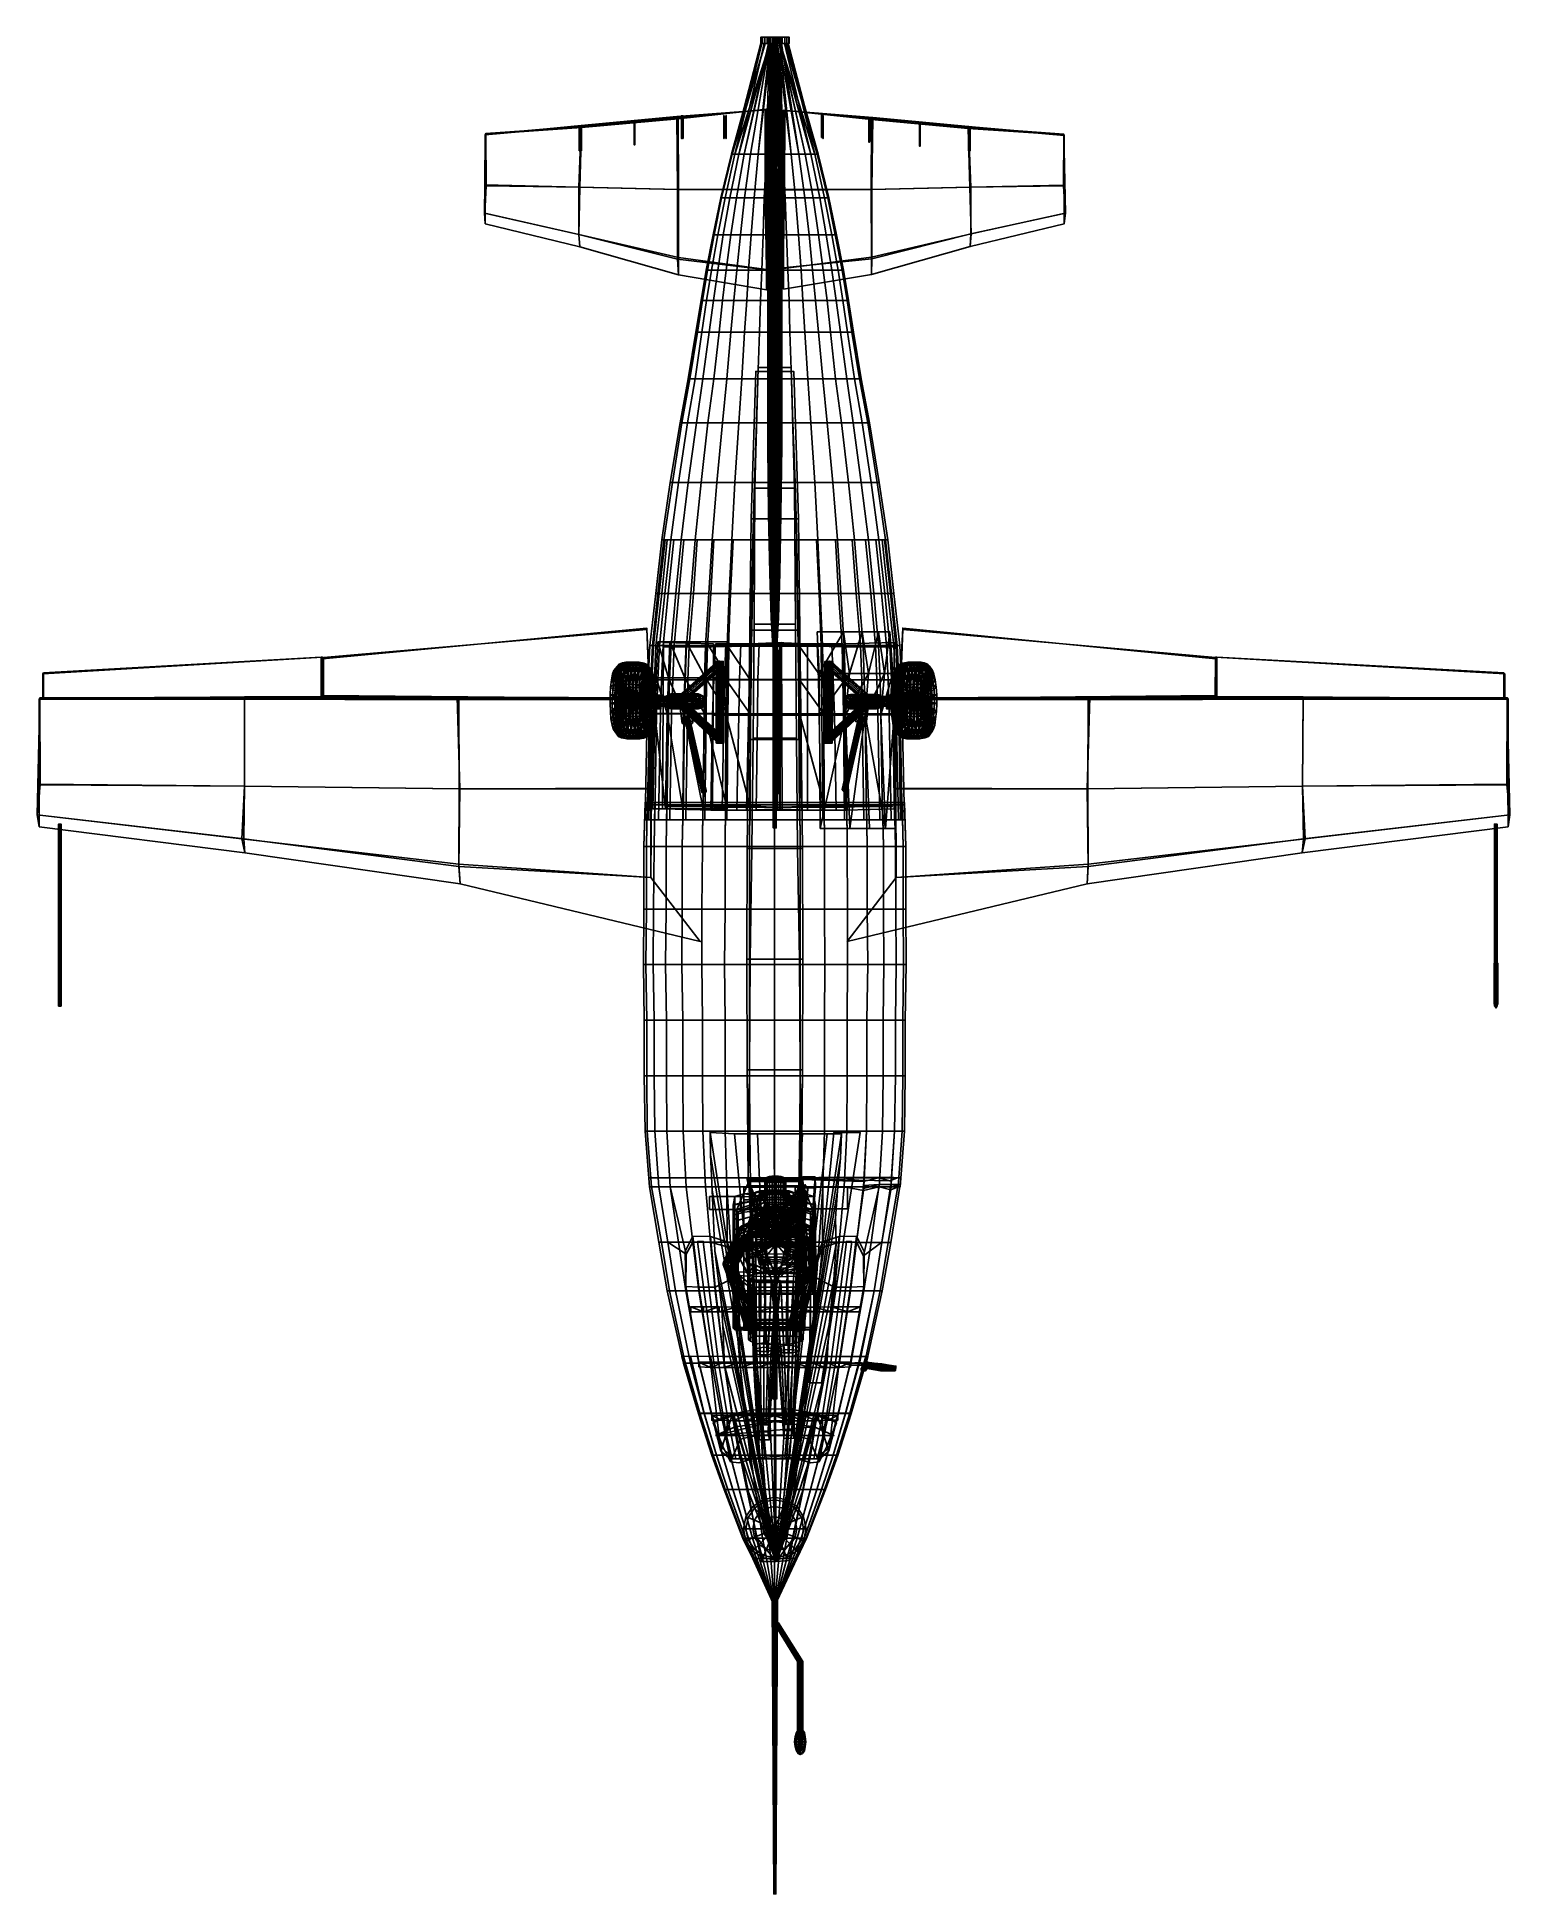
# Model space of a CAD drawing. Extents: x -1726 to 1721, y -2579 to 1769.
import ezdxf

# ---------------------------------------------------------------- set-up
doc = ezdxf.new("R2010")
doc.units = 0

msp = doc.modelspace()

# ---------------------------------------------------------------- linework, layer by layer
at = {"color": 1}
msp.add_3dface([(0, 0), (0, 0), (0, 0)], dxfattribs=at)
msp.add_3dface([(0, 0), (0, 0), (0, 0)], dxfattribs=at)
msp.add_3dface([(0, 0), (0, 0), (0, 0)], dxfattribs=at)
msp.add_3dface([(0, 0), (0, 0), (0, 0)], dxfattribs=at)
msp.add_3dface([(0, 0), (0, 0), (0, 0)], dxfattribs=at)
msp.add_3dface([(0, 0), (0, 0), (0, 0)], dxfattribs=at)
msp.add_3dface([(0, 0), (0, 0), (0, 0)], dxfattribs=at)
msp.add_3dface([(0, 0), (0, 0), (0, 0)], dxfattribs=at)
msp.add_3dface([(0, 0), (0, 0), (0, 0)], dxfattribs=at)
msp.add_3dface([(0, 0), (0, 0), (0, 0)], dxfattribs=at)
msp.add_3dface([(0, 0), (0, 0), (0, 0)], dxfattribs=at)
msp.add_3dface([(0, 0), (0, 0), (0, 0)], dxfattribs=at)
msp.add_3dface([(0, 0), (0, 0), (0, 0)], dxfattribs=at)
msp.add_3dface([(0, 0), (0, 0), (0, 0)], dxfattribs=at)
msp.add_3dface([(0, 0), (0, 0), (0, 0)], dxfattribs=at)
msp.add_3dface([(0, 0), (0, 0), (0, 0)], dxfattribs=at)
msp.add_3dface([(0, 0), (0, 0), (0, 0)], dxfattribs=at)
msp.add_3dface([(0, 0), (0, 0), (0, 0)], dxfattribs=at)
msp.add_3dface([(0, 0), (0, 0), (0, 0)], dxfattribs=at)
msp.add_3dface([(0, 0), (0, 0), (0, 0)], dxfattribs=at)
msp.add_3dface([(0, 0), (0, 0), (0, 0)], dxfattribs=at)
msp.add_3dface([(0, 0), (0, 0), (0, 0)], dxfattribs=at)
msp.add_3dface([(0, 0), (0, 0), (0, 0)], dxfattribs=at)
msp.add_3dface([(0, 0), (0, 0), (0, 0)], dxfattribs=at)
msp.add_3dface([(0, 0), (0, 0), (0, 0)], dxfattribs=at)
msp.add_3dface([(0, 0), (0, 0), (0, 0)], dxfattribs=at)
msp.add_3dface([(0, 0), (0, 0), (0, 0)], dxfattribs=at)
msp.add_3dface([(0, 0), (0, 0), (0, 0)], dxfattribs=at)
msp.add_3dface([(0, 0), (0, 0), (0, 0)], dxfattribs=at)
msp.add_3dface([(0, 0), (0, 0), (0, 0)], dxfattribs=at)
msp.add_3dface([(0, 0), (0, 0), (0, 0)], dxfattribs=at)
msp.add_3dface([(0, 0), (0, 0), (0, 0)], dxfattribs=at)
msp.add_3dface([(0, 0), (0, 0), (0, 0)], dxfattribs=at)
msp.add_3dface([(0, 0), (0, 0), (0, 0)], dxfattribs=at)
msp.add_3dface([(0, 0), (0, 0), (0, 0)], dxfattribs=at)
msp.add_3dface([(0, 0), (0, 0), (0, 0)], dxfattribs=at)
msp.add_3dface([(0, 0), (0, 0), (0, 0)], dxfattribs=at)
msp.add_3dface([(0, 0), (0, 0), (0, 0)], dxfattribs=at)
msp.add_3dface([(0, 0), (0, 0), (0, 0)], dxfattribs=at)
msp.add_3dface([(0, 0), (0, 0), (0, 0)], dxfattribs=at)
msp.add_3dface([(0, 0), (0, 0), (0, 0)], dxfattribs=at)
msp.add_3dface([(0, 0), (0, 0), (0, 0)], dxfattribs=at)
msp.add_3dface([(0, 0), (0, 0), (0, 0)], dxfattribs=at)
msp.add_3dface([(0, 0), (0, 0), (0, 0)], dxfattribs=at)
at = {"layer": '10577', "color": 1}
for points in [[(119, 307, -907), (118, 307, -911), (117, 117, -905), (118, 117, -902)], [(118, 307, -911), (119, 307, -914), (118, 116, -909), (117, 117, -905)], [(119, 307, -914), (121, 307, -917), (120, 116, -912), (118, 116, -909)], [(120, 307, -904), (119, 307, -907), (118, 117, -902), (120, 117, -899)], [(118, 307, -911), (119, 307, -907), (120, 307, -904), (118, 307, -911)], [(118, 307, -911), (120, 307, -904), (123, 307, -902), (118, 307, -911)], [(118, 307, -911), (123, 307, -902), (127, 307, -902), (118, 307, -911)], [(118, 307, -911), (127, 307, -902), (130, 307, -902), (118, 307, -911)], [(118, 307, -911), (130, 307, -902), (133, 307, -904), (118, 307, -911)], [(118, 307, -911), (133, 307, -904), (135, 307, -907), (118, 307, -911)], [(118, 307, -911), (135, 307, -907), (136, 307, -911), (118, 307, -911)], [(118, 307, -911), (136, 307, -911), (135, 307, -914), (118, 307, -911)], [(118, 307, -911), (135, 307, -914), (133, 307, -917), (118, 307, -911)], [(118, 307, -911), (133, 307, -917), (130, 307, -919), (118, 307, -911)], [(118, 307, -911), (130, 307, -919), (127, 307, -920), (118, 307, -911)], [(118, 307, -911), (127, 307, -920), (123, 307, -919), (118, 307, -911)], [(118, 307, -911), (123, 307, -919), (121, 307, -917), (118, 307, -911)], [(118, 307, -911), (121, 307, -917), (119, 307, -914), (118, 307, -911)], [(119, 295, -911), (131, 307, -911), (128, 308, -913), (119, 295, -911)], [(119, 295, -911), (128, 308, -913), (125, 306, -914), (119, 295, -911)], [(119, 295, -911), (133, 306, -908), (131, 307, -911), (119, 295, -911)], [(119, 295, -911), (134, 304, -906), (133, 306, -908), (119, 295, -911)], [(119, 295, -911), (125, 306, -914), (122, 304, -914), (119, 295, -911)], [(121, 307, -917), (123, 307, -919), (123, 116, -914), (120, 116, -912)], [(123, 307, -902), (120, 307, -904), (120, 117, -899), (123, 117, -897)], [(222, 219, -1066), (219, 217, -1066), (122, 304, -914), (125, 306, -914)], [(123, 307, -919), (127, 307, -920), (126, 116, -914), (123, 116, -914)], [(127, 307, -902), (123, 307, -902), (123, 117, -897), (126, 117, -896)], [(225, 220, -1065), (222, 219, -1066), (125, 306, -914), (128, 308, -913)], [(127, 307, -920), (130, 307, -919), (130, 116, -914), (126, 116, -914)], [(130, 307, -902), (127, 307, -902), (126, 117, -896), (130, 117, -897)], [(228, 220, -1063), (225, 220, -1065), (128, 308, -913), (131, 307, -911)], [(130, 307, -919), (133, 307, -917), (133, 116, -912), (130, 116, -914)], [(133, 307, -904), (130, 307, -902), (130, 117, -897), (133, 117, -899)], [(230, 219, -1060), (228, 220, -1063), (131, 307, -911), (133, 306, -908)], [(133, 307, -917), (135, 307, -914), (135, 116, -909), (133, 116, -912)], [(135, 307, -907), (133, 307, -904), (133, 117, -899), (135, 117, -902)], [(232, 217, -1058), (230, 219, -1060), (133, 306, -908), (134, 304, -906)], [(135, 307, -914), (136, 307, -911), (135, 117, -905), (135, 116, -909)], [(136, 307, -911), (135, 307, -907), (135, 117, -902), (135, 117, -905)], [(119, 295, -911), (135, 301, -904), (134, 304, -906), (119, 295, -911)], [(119, 295, -911), (122, 304, -914), (120, 301, -914), (119, 295, -911)], [(217, 214, -1066), (216, 211, -1065), (119, 298, -913), (120, 301, -914)], [(119, 295, -911), (134, 298, -903), (135, 301, -904), (119, 295, -911)], [(119, 295, -911), (120, 301, -914), (119, 298, -913), (119, 295, -911)], [(216, 211, -1065), (217, 208, -1063), (119, 295, -911), (119, 298, -913)], [(119, 295, -911), (132, 295, -903), (134, 298, -903), (119, 295, -911)], [(217, 208, -1063), (218, 206, -1061), (121, 293, -909), (119, 295, -911)], [(119, 295, -911), (121, 293, -909), (123, 292, -906), (119, 295, -911)], [(119, 295, -911), (123, 292, -906), (126, 292, -904), (119, 295, -911)], [(119, 295, -911), (126, 292, -904), (129, 293, -903), (119, 295, -911)], [(119, 295, -911), (129, 293, -903), (132, 295, -903), (119, 295, -911)], [(219, 217, -1066), (217, 214, -1066), (120, 301, -914), (122, 304, -914)], [(218, 206, -1061), (220, 205, -1058), (123, 292, -906), (121, 293, -909)], [(220, 205, -1058), (223, 204, -1056), (126, 292, -904), (123, 292, -906)], [(223, 204, -1056), (226, 206, -1055), (129, 293, -903), (126, 292, -904)], [(226, 206, -1055), (229, 208, -1055), (132, 295, -903), (129, 293, -903)], [(229, 208, -1055), (231, 211, -1055), (134, 298, -903), (132, 295, -903)], [(232, 214, -1056), (232, 217, -1058), (134, 304, -906), (135, 301, -904)], [(231, 211, -1055), (232, 214, -1056), (135, 301, -904), (134, 298, -903)], [(218, 221, -1057), (217, 219, -1059), (118, 127, -911), (119, 130, -909)], [(217, 219, -1059), (218, 215, -1061), (119, 124, -913), (118, 127, -911)], [(220, 223, -1055), (218, 221, -1057), (119, 130, -909), (121, 132, -907)], [(222, 224, -1053), (220, 223, -1055), (121, 132, -907), (123, 132, -904)], [(225, 224, -1051), (222, 224, -1053), (123, 132, -904), (126, 132, -903)], [(228, 222, -1050), (225, 224, -1051), (126, 132, -903), (129, 131, -902)], [(231, 220, -1050), (228, 222, -1050), (129, 131, -902), (132, 128, -901)], [(232, 217, -1050), (231, 220, -1050), (132, 128, -901), (133, 125, -902)], [(216, 211, -1065), (222, 219, -1066), (225, 220, -1065), (216, 211, -1065)], [(216, 211, -1065), (225, 220, -1065), (228, 220, -1063), (216, 211, -1065)], [(216, 211, -1065), (228, 220, -1063), (230, 219, -1060), (216, 211, -1065)], [(216, 211, -1065), (219, 217, -1066), (222, 219, -1066), (216, 211, -1065)], [(216, 211, -1065), (230, 219, -1060), (232, 217, -1058), (216, 211, -1065)], [(217, 219, -1059), (220, 223, -1055), (222, 224, -1053), (217, 219, -1059)], [(217, 219, -1059), (222, 224, -1053), (225, 224, -1051), (217, 219, -1059)], [(217, 219, -1059), (225, 224, -1051), (228, 222, -1050), (217, 219, -1059)], [(217, 219, -1059), (218, 221, -1057), (220, 223, -1055), (217, 219, -1059)], [(217, 219, -1059), (228, 222, -1050), (231, 220, -1050), (217, 219, -1059)], [(217, 219, -1059), (231, 220, -1050), (232, 217, -1050), (217, 219, -1059)], [(217, 219, -1059), (232, 217, -1050), (233, 214, -1052), (217, 219, -1059)], [(217, 219, -1059), (233, 214, -1052), (232, 211, -1054), (217, 219, -1059)], [(217, 219, -1059), (232, 211, -1054), (231, 209, -1056), (217, 219, -1059)], [(217, 219, -1059), (231, 209, -1056), (228, 208, -1059), (217, 219, -1059)], [(217, 219, -1059), (228, 208, -1059), (225, 208, -1060), (217, 219, -1059)], [(217, 219, -1059), (225, 208, -1060), (222, 210, -1061), (217, 219, -1059)], [(217, 219, -1059), (222, 210, -1061), (220, 212, -1062), (217, 219, -1059)], [(217, 219, -1059), (220, 212, -1062), (218, 215, -1061), (217, 219, -1059)], [(218, 215, -1061), (220, 212, -1062), (120, 121, -913), (119, 124, -913)], [(220, 212, -1062), (222, 210, -1061), (123, 118, -913), (120, 121, -913)], [(222, 210, -1061), (225, 208, -1060), (126, 117, -912), (123, 118, -913)], [(225, 208, -1060), (228, 208, -1059), (129, 117, -910), (126, 117, -912)], [(228, 208, -1059), (231, 209, -1056), (131, 117, -908), (129, 117, -910)], [(231, 209, -1056), (232, 211, -1054), (133, 119, -906), (131, 117, -908)], [(233, 214, -1052), (232, 217, -1050), (133, 125, -902), (134, 122, -904)], [(232, 211, -1054), (233, 214, -1052), (134, 122, -904), (133, 119, -906)], [(216, 211, -1065), (217, 214, -1066), (219, 217, -1066), (216, 211, -1065)], [(216, 211, -1065), (232, 217, -1058), (232, 214, -1056), (216, 211, -1065)], [(216, 211, -1065), (232, 214, -1056), (231, 211, -1055), (216, 211, -1065)], [(216, 211, -1065), (231, 211, -1055), (229, 208, -1055), (216, 211, -1065)], [(216, 211, -1065), (229, 208, -1055), (226, 206, -1055), (216, 211, -1065)], [(216, 211, -1065), (226, 206, -1055), (223, 204, -1056), (216, 211, -1065)], [(216, 211, -1065), (223, 204, -1056), (220, 205, -1058), (216, 211, -1065)], [(216, 211, -1065), (220, 205, -1058), (218, 206, -1061), (216, 211, -1065)], [(216, 211, -1065), (218, 206, -1061), (217, 208, -1063), (216, 211, -1065)], [(119, 124, -913), (129, 131, -902), (126, 132, -903), (119, 124, -913)], [(119, 124, -913), (126, 132, -903), (123, 132, -904), (119, 124, -913)], [(119, 124, -913), (123, 132, -904), (121, 132, -907), (119, 124, -913)], [(119, 124, -913), (121, 132, -907), (119, 130, -909), (119, 124, -913)], [(119, 124, -913), (132, 128, -901), (129, 131, -902), (119, 124, -913)], [(118, 116, -909), (118, 117, -902), (117, 117, -905), (118, 116, -909)], [(119, 124, -913), (119, 130, -909), (118, 127, -911), (119, 124, -913)], [(118, 116, -909), (135, 116, -909), (135, 117, -905), (118, 116, -909)], [(118, 116, -909), (135, 117, -905), (135, 117, -902), (118, 116, -909)], [(118, 116, -909), (135, 117, -902), (133, 117, -899), (118, 116, -909)], [(118, 116, -909), (133, 117, -899), (130, 117, -897), (118, 116, -909)], [(118, 116, -909), (130, 117, -897), (126, 117, -896), (118, 116, -909)], [(118, 116, -909), (126, 117, -896), (123, 117, -897), (118, 116, -909)], [(118, 116, -909), (123, 117, -897), (120, 117, -899), (118, 116, -909)], [(118, 116, -909), (120, 117, -899), (118, 117, -902), (118, 116, -909)], [(118, 116, -909), (120, 116, -912), (123, 116, -914), (118, 116, -909)], [(118, 116, -909), (123, 116, -914), (126, 116, -914), (118, 116, -909)], [(118, 116, -909), (126, 116, -914), (130, 116, -914), (118, 116, -909)], [(118, 116, -909), (130, 116, -914), (133, 116, -912), (118, 116, -909)], [(118, 116, -909), (133, 116, -912), (135, 116, -909), (118, 116, -909)], [(119, 124, -913), (133, 125, -902), (132, 128, -901), (119, 124, -913)], [(119, 124, -913), (134, 122, -904), (133, 125, -902), (119, 124, -913)], [(119, 124, -913), (120, 121, -913), (123, 118, -913), (119, 124, -913)], [(119, 124, -913), (123, 118, -913), (126, 117, -912), (119, 124, -913)], [(119, 124, -913), (126, 117, -912), (129, 117, -910), (119, 124, -913)], [(119, 124, -913), (129, 117, -910), (131, 117, -908), (119, 124, -913)], [(119, 124, -913), (131, 117, -908), (133, 119, -906), (119, 124, -913)], [(119, 124, -913), (133, 119, -906), (134, 122, -904), (119, 124, -913)]]:
    msp.add_3dface(points, dxfattribs=at)
at = {"layer": '107051', "color": 1}
for points in [[(-361, 299, -1259), (-356, 304, -1237), (-348, 305, -1238), (-353, 300, -1261)], [(-356, 304, -1237), (-351, 303, -1214), (-343, 304, -1216), (-348, 305, -1238)], [(-353, 300, -1261), (-348, 305, -1238), (-340, 305, -1240), (-345, 300, -1263)], [(-348, 305, -1238), (-343, 304, -1216), (-335, 304, -1217), (-340, 305, -1240)], [(-345, 300, -1263), (-340, 305, -1240), (-332, 305, -1242), (-337, 300, -1264)], [(-340, 305, -1240), (-335, 304, -1217), (-327, 304, -1219), (-332, 305, -1242)], [(-337, 300, -1264), (-332, 305, -1242), (-324, 305, -1243), (-329, 300, -1266)], [(-332, 305, -1242), (-327, 304, -1219), (-319, 304, -1220), (-324, 305, -1243)], [(-329, 300, -1266), (-324, 305, -1243), (-316, 304, -1245), (-321, 299, -1267)], [(-324, 305, -1243), (-319, 304, -1220), (-311, 303, -1222), (-316, 304, -1245)], [(-384, 247, -1292), (-382, 264, -1282), (-376, 271, -1292), (-378, 252, -1304)], [(-370, 234, -1267), (-369, 244, -1261), (-382, 264, -1282), (-384, 247, -1292)], [(-382, 264, -1282), (-379, 277, -1268), (-372, 286, -1276), (-376, 271, -1292)], [(-369, 244, -1261), (-367, 252, -1252), (-379, 277, -1268), (-382, 264, -1282)], [(-379, 277, -1268), (-376, 286, -1251), (-368, 296, -1256), (-372, 286, -1276)], [(-367, 252, -1252), (-365, 257, -1242), (-376, 286, -1251), (-379, 277, -1268)], [(-378, 252, -1304), (-376, 271, -1292), (-368, 273, -1296), (-371, 253, -1308)], [(-376, 286, -1251), (-372, 290, -1232), (-364, 301, -1235), (-368, 296, -1256)], [(-365, 257, -1242), (-363, 259, -1231), (-372, 290, -1232), (-376, 286, -1251)], [(-376, 271, -1292), (-372, 286, -1276), (-365, 288, -1279), (-368, 273, -1296)], [(-372, 290, -1232), (-368, 289, -1213), (-360, 300, -1213), (-364, 301, -1235)], [(-372, 286, -1276), (-368, 296, -1256), (-361, 299, -1259), (-365, 288, -1279)], [(-363, 259, -1231), (-361, 259, -1220), (-368, 289, -1213), (-372, 290, -1232)], [(-371, 253, -1308), (-368, 273, -1296), (-360, 273, -1298), (-363, 254, -1310)], [(-368, 296, -1256), (-364, 301, -1235), (-356, 304, -1237), (-361, 299, -1259)], [(-368, 289, -1213), (-364, 283, -1195), (-355, 293, -1192), (-360, 300, -1213)], [(-361, 259, -1220), (-359, 255, -1209), (-364, 283, -1195), (-368, 289, -1213)], [(-368, 273, -1296), (-365, 288, -1279), (-357, 289, -1281), (-360, 273, -1298)], [(-365, 288, -1279), (-361, 299, -1259), (-353, 300, -1261), (-357, 289, -1281)], [(-364, 301, -1235), (-360, 300, -1213), (-351, 303, -1214), (-356, 304, -1237)], [(-364, 283, -1195), (-361, 273, -1179), (-352, 281, -1174), (-355, 293, -1192)], [(-359, 255, -1209), (-357, 249, -1200), (-361, 273, -1179), (-364, 283, -1195)], [(-363, 254, -1310), (-360, 273, -1298), (-352, 273, -1300), (-355, 254, -1312)], [(-361, 273, -1179), (-358, 258, -1166), (-348, 265, -1159), (-352, 281, -1174)], [(-357, 249, -1200), (-355, 241, -1192), (-358, 258, -1166), (-361, 273, -1179)], [(-360, 300, -1213), (-355, 293, -1192), (-347, 296, -1192), (-351, 303, -1214)], [(-360, 273, -1298), (-357, 289, -1281), (-349, 289, -1283), (-352, 273, -1300)], [(-358, 258, -1166), (-356, 241, -1157), (-346, 245, -1149), (-348, 265, -1159)], [(-357, 289, -1281), (-353, 300, -1261), (-345, 300, -1263), (-349, 289, -1283)], [(-355, 293, -1192), (-352, 281, -1174), (-343, 284, -1173), (-347, 296, -1192)], [(-355, 254, -1312), (-352, 273, -1300), (-344, 273, -1301), (-347, 254, -1314)], [(-352, 273, -1300), (-349, 289, -1283), (-341, 289, -1284), (-344, 273, -1301)], [(-352, 281, -1174), (-348, 265, -1159), (-340, 267, -1158), (-343, 284, -1173)], [(-351, 303, -1214), (-347, 296, -1192), (-339, 297, -1194), (-343, 304, -1216)], [(-349, 289, -1283), (-345, 300, -1263), (-337, 300, -1264), (-341, 289, -1284)], [(-348, 265, -1159), (-346, 245, -1149), (-338, 246, -1147), (-340, 267, -1158)], [(-347, 296, -1192), (-343, 284, -1173), (-335, 284, -1174), (-339, 297, -1194)], [(-347, 254, -1314), (-344, 273, -1301), (-336, 273, -1303), (-339, 254, -1315)], [(-344, 273, -1301), (-341, 289, -1284), (-333, 289, -1286), (-336, 273, -1303)], [(-343, 304, -1216), (-339, 297, -1194), (-331, 297, -1195), (-335, 304, -1217)], [(-343, 284, -1173), (-340, 267, -1158), (-332, 267, -1159), (-335, 284, -1174)], [(-341, 289, -1284), (-337, 300, -1264), (-329, 300, -1266), (-333, 289, -1286)], [(-340, 267, -1158), (-338, 246, -1147), (-330, 246, -1148), (-332, 267, -1159)], [(-339, 297, -1194), (-335, 284, -1174), (-327, 284, -1176), (-331, 297, -1195)], [(-339, 254, -1315), (-336, 273, -1303), (-328, 273, -1304), (-331, 253, -1316)], [(-336, 273, -1303), (-333, 289, -1286), (-325, 288, -1287), (-328, 273, -1304)], [(-335, 304, -1217), (-331, 297, -1195), (-323, 297, -1197), (-327, 304, -1219)], [(-335, 284, -1174), (-332, 267, -1159), (-324, 267, -1160), (-327, 284, -1176)], [(-333, 289, -1286), (-329, 300, -1266), (-321, 299, -1267), (-325, 288, -1287)], [(-332, 267, -1159), (-330, 246, -1148), (-322, 246, -1150), (-324, 267, -1160)], [(-331, 297, -1195), (-327, 284, -1176), (-319, 284, -1178), (-323, 297, -1197)], [(-331, 253, -1316), (-328, 273, -1304), (-320, 271, -1303), (-322, 252, -1315)], [(-328, 273, -1304), (-325, 288, -1287), (-316, 286, -1287), (-320, 271, -1303)], [(-327, 304, -1219), (-323, 297, -1197), (-315, 297, -1199), (-319, 304, -1220)], [(-327, 284, -1176), (-324, 267, -1160), (-316, 267, -1162), (-319, 284, -1178)], [(-325, 288, -1287), (-321, 299, -1267), (-312, 296, -1268), (-316, 286, -1287)], [(-324, 267, -1160), (-322, 246, -1150), (-314, 246, -1151), (-316, 267, -1162)], [(-323, 297, -1197), (-319, 284, -1178), (-311, 284, -1179), (-315, 297, -1199)], [(-322, 252, -1315), (-320, 271, -1303), (-310, 264, -1297), (-312, 247, -1307)], [(-321, 299, -1267), (-316, 304, -1245), (-308, 301, -1246), (-312, 296, -1268)], [(-320, 271, -1303), (-316, 286, -1287), (-307, 277, -1283), (-310, 264, -1297)], [(-319, 304, -1220), (-315, 297, -1199), (-307, 296, -1201), (-311, 303, -1222)], [(-319, 284, -1178), (-316, 267, -1162), (-308, 267, -1164), (-311, 284, -1179)], [(-316, 304, -1245), (-311, 303, -1222), (-304, 300, -1224), (-308, 301, -1246)], [(-316, 286, -1287), (-312, 296, -1268), (-304, 286, -1266), (-307, 277, -1283)], [(-316, 267, -1162), (-314, 246, -1151), (-306, 246, -1153), (-308, 267, -1164)], [(-315, 297, -1199), (-311, 284, -1179), (-303, 284, -1181), (-307, 296, -1201)], [(-312, 247, -1307), (-310, 264, -1297), (-314, 244, -1272), (-315, 234, -1278)], [(-310, 264, -1297), (-307, 277, -1283), (-312, 252, -1264), (-314, 244, -1272)], [(-312, 296, -1268), (-308, 301, -1246), (-300, 290, -1247), (-304, 286, -1266)], [(-307, 277, -1283), (-304, 286, -1266), (-310, 257, -1254), (-312, 252, -1264)], [(-311, 303, -1222), (-307, 296, -1201), (-299, 293, -1203), (-304, 300, -1224)], [(-311, 284, -1179), (-308, 267, -1164), (-300, 267, -1166), (-303, 284, -1181)], [(-304, 286, -1266), (-300, 290, -1247), (-308, 259, -1243), (-310, 257, -1254)], [(-308, 301, -1246), (-304, 300, -1224), (-296, 289, -1228), (-300, 290, -1247)], [(-300, 290, -1247), (-296, 289, -1228), (-305, 259, -1231), (-308, 259, -1243)], [(-308, 267, -1164), (-306, 246, -1153), (-298, 246, -1156), (-300, 267, -1166)], [(-307, 296, -1201), (-303, 284, -1181), (-296, 281, -1185), (-299, 293, -1203)], [(-296, 289, -1228), (-292, 283, -1210), (-303, 255, -1221), (-305, 259, -1231)], [(-304, 300, -1224), (-299, 293, -1203), (-292, 283, -1210), (-296, 289, -1228)], [(-303, 284, -1181), (-300, 267, -1166), (-293, 265, -1170), (-296, 281, -1185)], [(-292, 283, -1210), (-289, 273, -1193), (-301, 249, -1211), (-303, 255, -1221)], [(-289, 273, -1193), (-286, 258, -1181), (-300, 241, -1204), (-301, 249, -1211)], [(-300, 267, -1166), (-298, 246, -1156), (-290, 245, -1160), (-293, 265, -1170)], [(-299, 293, -1203), (-296, 281, -1185), (-289, 273, -1193), (-292, 283, -1210)], [(-296, 281, -1185), (-293, 265, -1170), (-286, 258, -1181), (-289, 273, -1193)], [(-293, 265, -1170), (-290, 245, -1160), (-285, 241, -1172), (-286, 258, -1181)], [(-385, 229, -1298), (-384, 247, -1292), (-378, 252, -1304), (-379, 230, -1310)], [(-371, 223, -1270), (-370, 234, -1267), (-384, 247, -1292), (-385, 229, -1298)], [(-385, 209, -1299), (-385, 229, -1298), (-379, 230, -1310), (-380, 208, -1311)], [(-371, 212, -1270), (-371, 223, -1270), (-385, 229, -1298), (-385, 209, -1299)], [(-380, 208, -1311), (-379, 230, -1310), (-372, 231, -1315), (-372, 208, -1316)], [(-379, 230, -1310), (-378, 252, -1304), (-371, 253, -1308), (-372, 231, -1315)], [(-372, 231, -1315), (-371, 253, -1308), (-363, 254, -1310), (-364, 231, -1317)], [(-372, 208, -1316), (-372, 231, -1315), (-364, 231, -1317), (-364, 208, -1318)], [(-354, 231, -1187), (-370, 234, -1267), (-371, 223, -1270), (-354, 231, -1187)], [(-354, 231, -1187), (-371, 223, -1270), (-371, 212, -1270), (-354, 231, -1187)], [(-354, 231, -1187), (-371, 212, -1270), (-370, 201, -1268), (-354, 231, -1187)], [(-354, 231, -1187), (-369, 244, -1261), (-370, 234, -1267), (-354, 231, -1187)], [(-354, 231, -1187), (-370, 201, -1268), (-369, 190, -1263), (-354, 231, -1187)], [(-354, 231, -1187), (-367, 252, -1252), (-369, 244, -1261), (-354, 231, -1187)], [(-354, 231, -1187), (-369, 190, -1263), (-368, 182, -1255), (-354, 231, -1187)], [(-354, 231, -1187), (-368, 182, -1255), (-366, 176, -1246), (-354, 231, -1187)], [(-354, 231, -1187), (-365, 257, -1242), (-367, 252, -1252), (-354, 231, -1187)], [(-354, 231, -1187), (-366, 176, -1246), (-364, 172, -1235), (-354, 231, -1187)], [(-354, 231, -1187), (-363, 259, -1231), (-365, 257, -1242), (-354, 231, -1187)], [(-364, 231, -1317), (-363, 254, -1310), (-355, 254, -1312), (-356, 231, -1319)], [(-364, 208, -1318), (-364, 231, -1317), (-356, 231, -1319), (-356, 208, -1320)], [(-354, 231, -1187), (-364, 172, -1235), (-361, 172, -1224), (-354, 231, -1187)], [(-354, 231, -1187), (-361, 259, -1220), (-363, 259, -1231), (-354, 231, -1187)], [(-354, 231, -1187), (-359, 255, -1209), (-361, 259, -1220), (-354, 231, -1187)], [(-354, 231, -1187), (-361, 172, -1224), (-359, 174, -1213), (-354, 231, -1187)], [(-354, 231, -1187), (-357, 249, -1200), (-359, 255, -1209), (-354, 231, -1187)], [(-354, 231, -1187), (-359, 174, -1213), (-357, 180, -1203), (-354, 231, -1187)], [(-355, 241, -1192), (-354, 231, -1187), (-356, 241, -1157), (-358, 258, -1166)], [(-354, 231, -1187), (-355, 241, -1192), (-357, 249, -1200), (-354, 231, -1187)], [(-354, 231, -1187), (-357, 180, -1203), (-356, 187, -1195), (-354, 231, -1187)], [(-356, 231, -1319), (-355, 254, -1312), (-347, 254, -1314), (-348, 231, -1321)], [(-356, 241, -1157), (-356, 222, -1153), (-345, 223, -1144), (-346, 245, -1149)], [(-354, 231, -1187), (-354, 219, -1185), (-356, 222, -1153), (-356, 241, -1157)], [(-356, 208, -1320), (-356, 231, -1319), (-348, 231, -1321), (-348, 208, -1322)], [(-354, 231, -1187), (-356, 187, -1195), (-354, 197, -1189), (-354, 231, -1187)], [(-356, 222, -1153), (-356, 203, -1154), (-346, 201, -1145), (-345, 223, -1144)], [(-354, 219, -1185), (-354, 208, -1185), (-356, 203, -1154), (-356, 222, -1153)], [(-354, 231, -1187), (-354, 197, -1189), (-354, 208, -1185), (-354, 231, -1187)], [(-354, 231, -1187), (-354, 208, -1185), (-354, 219, -1185), (-354, 231, -1187)], [(-348, 231, -1321), (-347, 254, -1314), (-339, 254, -1315), (-340, 231, -1322)], [(-348, 208, -1322), (-348, 231, -1321), (-340, 231, -1322), (-340, 208, -1323)], [(-346, 245, -1149), (-345, 223, -1144), (-337, 223, -1142), (-338, 246, -1147)], [(-345, 223, -1144), (-346, 201, -1145), (-337, 200, -1143), (-337, 223, -1142)], [(-340, 231, -1322), (-339, 254, -1315), (-331, 253, -1316), (-332, 231, -1323)], [(-340, 208, -1323), (-340, 231, -1322), (-332, 231, -1323), (-332, 208, -1324)], [(-338, 246, -1147), (-337, 223, -1142), (-329, 223, -1143), (-330, 246, -1148)], [(-337, 223, -1142), (-337, 200, -1143), (-329, 200, -1144), (-329, 223, -1143)], [(-332, 231, -1323), (-331, 253, -1316), (-322, 252, -1315), (-323, 230, -1322)], [(-332, 208, -1324), (-332, 231, -1323), (-323, 230, -1322), (-324, 208, -1323)], [(-330, 246, -1148), (-329, 223, -1143), (-321, 223, -1145), (-322, 246, -1150)], [(-329, 223, -1143), (-329, 200, -1144), (-321, 200, -1146), (-321, 223, -1145)], [(-324, 208, -1323), (-323, 230, -1322), (-313, 229, -1313), (-313, 209, -1314)], [(-323, 230, -1322), (-322, 252, -1315), (-312, 247, -1307), (-313, 229, -1313)], [(-322, 246, -1150), (-321, 223, -1145), (-313, 223, -1146), (-314, 246, -1151)], [(-321, 223, -1145), (-321, 200, -1146), (-313, 200, -1147), (-313, 223, -1146)], [(-313, 209, -1314), (-313, 229, -1313), (-315, 223, -1281), (-316, 212, -1282)], [(-298, 219, -1196), (-316, 212, -1282), (-315, 223, -1281), (-298, 219, -1196)], [(-298, 219, -1196), (-315, 201, -1279), (-316, 212, -1282), (-298, 219, -1196)], [(-313, 229, -1313), (-312, 247, -1307), (-315, 234, -1278), (-315, 223, -1281)], [(-298, 219, -1196), (-315, 234, -1278), (-314, 244, -1272), (-298, 219, -1196)], [(-298, 219, -1196), (-315, 223, -1281), (-315, 234, -1278), (-298, 219, -1196)], [(-298, 219, -1196), (-314, 190, -1274), (-315, 201, -1279), (-298, 219, -1196)], [(-298, 219, -1196), (-314, 244, -1272), (-312, 252, -1264), (-298, 219, -1196)], [(-314, 246, -1151), (-313, 223, -1146), (-305, 223, -1148), (-306, 246, -1153)], [(-298, 219, -1196), (-312, 182, -1267), (-314, 190, -1274), (-298, 219, -1196)], [(-313, 223, -1146), (-313, 200, -1147), (-305, 200, -1149), (-305, 223, -1148)], [(-298, 219, -1196), (-312, 252, -1264), (-310, 257, -1254), (-298, 219, -1196)], [(-298, 219, -1196), (-311, 176, -1257), (-312, 182, -1267), (-298, 219, -1196)], [(-298, 219, -1196), (-308, 172, -1246), (-311, 176, -1257), (-298, 219, -1196)], [(-298, 219, -1196), (-310, 257, -1254), (-308, 259, -1243), (-298, 219, -1196)], [(-298, 219, -1196), (-308, 259, -1243), (-305, 259, -1231), (-298, 219, -1196)], [(-298, 219, -1196), (-306, 172, -1235), (-308, 172, -1246), (-298, 219, -1196)], [(-306, 246, -1153), (-305, 223, -1148), (-297, 223, -1151), (-298, 246, -1156)], [(-298, 219, -1196), (-304, 174, -1224), (-306, 172, -1235), (-298, 219, -1196)], [(-298, 219, -1196), (-305, 259, -1231), (-303, 255, -1221), (-298, 219, -1196)], [(-305, 223, -1148), (-305, 200, -1149), (-297, 200, -1152), (-297, 223, -1151)], [(-298, 219, -1196), (-302, 180, -1214), (-304, 174, -1224), (-298, 219, -1196)], [(-298, 219, -1196), (-303, 255, -1221), (-301, 249, -1211), (-298, 219, -1196)], [(-298, 219, -1196), (-300, 187, -1206), (-302, 180, -1214), (-298, 219, -1196)], [(-298, 219, -1196), (-301, 249, -1211), (-300, 241, -1204), (-298, 219, -1196)], [(-286, 258, -1181), (-285, 241, -1172), (-299, 231, -1199), (-300, 241, -1204)], [(-298, 219, -1196), (-300, 241, -1204), (-299, 231, -1199), (-298, 219, -1196)], [(-298, 219, -1196), (-299, 197, -1200), (-300, 187, -1206), (-298, 219, -1196)], [(-285, 241, -1172), (-284, 222, -1168), (-298, 219, -1196), (-299, 231, -1199)], [(-298, 219, -1196), (-298, 208, -1197), (-299, 197, -1200), (-298, 219, -1196)], [(-298, 246, -1156), (-297, 223, -1151), (-290, 223, -1155), (-290, 245, -1160)], [(-284, 222, -1168), (-284, 203, -1168), (-298, 208, -1197), (-298, 219, -1196)], [(-297, 223, -1151), (-297, 200, -1152), (-290, 201, -1156), (-290, 223, -1155)], [(-290, 245, -1160), (-290, 223, -1155), (-284, 222, -1168), (-285, 241, -1172)], [(-290, 223, -1155), (-290, 201, -1156), (-284, 203, -1168), (-284, 222, -1168)], [(-370, 201, -1268), (-371, 212, -1270), (-385, 209, -1299), (-384, 190, -1295)], [(-384, 190, -1295), (-385, 209, -1299), (-380, 208, -1311), (-379, 186, -1307)], [(-369, 190, -1263), (-370, 201, -1268), (-384, 190, -1295), (-383, 173, -1286)], [(-383, 173, -1286), (-384, 190, -1295), (-379, 186, -1307), (-377, 166, -1296)], [(-368, 182, -1255), (-369, 190, -1263), (-383, 173, -1286), (-380, 158, -1273)], [(-379, 186, -1307), (-380, 208, -1311), (-372, 208, -1316), (-371, 185, -1311)], [(-366, 176, -1246), (-368, 182, -1255), (-380, 158, -1273), (-377, 148, -1257)], [(-377, 166, -1296), (-379, 186, -1307), (-371, 185, -1311), (-369, 165, -1300)], [(-364, 172, -1235), (-366, 176, -1246), (-377, 148, -1257), (-373, 142, -1239)], [(-371, 185, -1311), (-372, 208, -1316), (-364, 208, -1318), (-363, 185, -1313)], [(-369, 165, -1300), (-371, 185, -1311), (-363, 185, -1313), (-361, 164, -1303)], [(-359, 174, -1213), (-361, 172, -1224), (-369, 141, -1220), (-365, 145, -1201)], [(-357, 180, -1203), (-359, 174, -1213), (-365, 145, -1201), (-362, 154, -1184)], [(-363, 185, -1313), (-364, 208, -1318), (-356, 208, -1320), (-355, 185, -1315)], [(-361, 164, -1303), (-363, 185, -1313), (-355, 185, -1315), (-353, 164, -1304)], [(-356, 187, -1195), (-357, 180, -1203), (-362, 154, -1184), (-359, 168, -1170)], [(-354, 197, -1189), (-356, 187, -1195), (-359, 168, -1170), (-357, 184, -1160)], [(-357, 184, -1160), (-359, 168, -1170), (-349, 160, -1163), (-347, 179, -1151)], [(-354, 208, -1185), (-354, 197, -1189), (-357, 184, -1160), (-356, 203, -1154)], [(-356, 203, -1154), (-357, 184, -1160), (-347, 179, -1151), (-346, 201, -1145)], [(-355, 185, -1315), (-356, 208, -1320), (-348, 208, -1322), (-347, 185, -1317)], [(-353, 164, -1304), (-355, 185, -1315), (-347, 185, -1317), (-345, 164, -1306)], [(-347, 179, -1151), (-349, 160, -1163), (-341, 159, -1163), (-338, 178, -1150)], [(-347, 185, -1317), (-348, 208, -1322), (-340, 208, -1323), (-339, 185, -1318)], [(-346, 201, -1145), (-347, 179, -1151), (-338, 178, -1150), (-337, 200, -1143)], [(-345, 164, -1306), (-347, 185, -1317), (-339, 185, -1318), (-337, 164, -1308)], [(-338, 178, -1150), (-341, 159, -1163), (-333, 158, -1163), (-330, 178, -1151)], [(-339, 185, -1318), (-340, 208, -1323), (-332, 208, -1324), (-331, 185, -1319)], [(-337, 164, -1308), (-339, 185, -1318), (-331, 185, -1319), (-329, 165, -1309)], [(-337, 200, -1143), (-338, 178, -1150), (-330, 178, -1151), (-329, 200, -1144)], [(-330, 178, -1151), (-333, 158, -1163), (-325, 158, -1165), (-322, 178, -1153)], [(-331, 185, -1319), (-332, 208, -1324), (-324, 208, -1323), (-323, 186, -1318)], [(-329, 165, -1309), (-331, 185, -1319), (-323, 186, -1318), (-321, 166, -1308)], [(-329, 200, -1144), (-330, 178, -1151), (-322, 178, -1153), (-321, 200, -1146)], [(-322, 178, -1153), (-325, 158, -1165), (-317, 158, -1167), (-314, 178, -1154)], [(-323, 186, -1318), (-324, 208, -1323), (-313, 209, -1314), (-313, 190, -1309)], [(-321, 166, -1308), (-323, 186, -1318), (-313, 190, -1309), (-311, 173, -1301)], [(-321, 200, -1146), (-322, 178, -1153), (-314, 178, -1154), (-313, 200, -1147)], [(-314, 178, -1154), (-317, 158, -1167), (-309, 158, -1168), (-306, 178, -1156)], [(-313, 190, -1309), (-313, 209, -1314), (-316, 212, -1282), (-315, 201, -1279)], [(-311, 173, -1301), (-313, 190, -1309), (-315, 201, -1279), (-314, 190, -1274)], [(-313, 200, -1147), (-314, 178, -1154), (-306, 178, -1156), (-305, 200, -1149)], [(-308, 158, -1288), (-311, 173, -1301), (-314, 190, -1274), (-312, 182, -1267)], [(-305, 148, -1272), (-308, 158, -1288), (-312, 182, -1267), (-311, 176, -1257)], [(-301, 142, -1253), (-305, 148, -1272), (-311, 176, -1257), (-308, 172, -1246)], [(-306, 178, -1156), (-309, 158, -1168), (-301, 159, -1171), (-298, 178, -1158)], [(-305, 200, -1149), (-306, 178, -1156), (-298, 178, -1158), (-297, 200, -1152)], [(-293, 145, -1216), (-297, 141, -1234), (-306, 172, -1235), (-304, 174, -1224)], [(-290, 154, -1199), (-293, 145, -1216), (-304, 174, -1224), (-302, 180, -1214)], [(-287, 168, -1184), (-290, 154, -1199), (-302, 180, -1214), (-300, 187, -1206)], [(-298, 178, -1158), (-301, 159, -1171), (-293, 160, -1175), (-291, 179, -1163)], [(-285, 184, -1174), (-287, 168, -1184), (-300, 187, -1206), (-299, 197, -1200)], [(-284, 203, -1168), (-285, 184, -1174), (-299, 197, -1200), (-298, 208, -1197)], [(-297, 200, -1152), (-298, 178, -1158), (-291, 179, -1163), (-290, 201, -1156)], [(-291, 179, -1163), (-293, 160, -1175), (-287, 168, -1184), (-285, 184, -1174)], [(-290, 201, -1156), (-291, 179, -1163), (-285, 184, -1174), (-284, 203, -1168)], [(-380, 158, -1273), (-383, 173, -1286), (-377, 166, -1296), (-373, 150, -1282)], [(-377, 148, -1257), (-380, 158, -1273), (-373, 150, -1282), (-370, 138, -1263)], [(-373, 150, -1282), (-377, 166, -1296), (-369, 165, -1300), (-366, 148, -1285)], [(-373, 142, -1239), (-377, 148, -1257), (-370, 138, -1263), (-365, 131, -1242)], [(-361, 172, -1224), (-364, 172, -1235), (-373, 142, -1239), (-369, 141, -1220)], [(-370, 138, -1263), (-373, 150, -1282), (-366, 148, -1285), (-362, 135, -1266)], [(-369, 141, -1220), (-373, 142, -1239), (-365, 131, -1242), (-361, 130, -1220)], [(-365, 131, -1242), (-370, 138, -1263), (-362, 135, -1266), (-358, 128, -1244)], [(-366, 148, -1285), (-369, 165, -1300), (-361, 164, -1303), (-358, 147, -1287)], [(-365, 145, -1201), (-369, 141, -1220), (-361, 130, -1220), (-357, 135, -1199)], [(-362, 135, -1266), (-366, 148, -1285), (-358, 147, -1287), (-354, 134, -1268)], [(-362, 154, -1184), (-365, 145, -1201), (-357, 135, -1199), (-353, 145, -1179)], [(-361, 130, -1220), (-365, 131, -1242), (-358, 128, -1244), (-353, 127, -1222)], [(-359, 168, -1170), (-362, 154, -1184), (-353, 145, -1179), (-349, 160, -1163)], [(-358, 128, -1244), (-362, 135, -1266), (-354, 134, -1268), (-350, 127, -1246)], [(-358, 147, -1287), (-361, 164, -1303), (-353, 164, -1304), (-350, 147, -1289)], [(-357, 135, -1199), (-361, 130, -1220), (-353, 127, -1222), (-348, 132, -1199)], [(-354, 134, -1268), (-358, 147, -1287), (-350, 147, -1289), (-346, 134, -1270)], [(-353, 145, -1179), (-357, 135, -1199), (-348, 132, -1199), (-344, 143, -1179)], [(-350, 127, -1246), (-354, 134, -1268), (-346, 134, -1270), (-342, 127, -1248)], [(-350, 147, -1289), (-353, 164, -1304), (-345, 164, -1306), (-342, 147, -1291)], [(-349, 160, -1163), (-353, 145, -1179), (-344, 143, -1179), (-341, 159, -1163)], [(-348, 132, -1199), (-353, 127, -1222), (-345, 126, -1223), (-340, 131, -1201)], [(-346, 134, -1270), (-350, 147, -1289), (-342, 147, -1291), (-338, 134, -1271)], [(-344, 143, -1179), (-348, 132, -1199), (-340, 131, -1201), (-336, 142, -1180)], [(-342, 127, -1248), (-346, 134, -1270), (-338, 134, -1271), (-334, 127, -1249)], [(-342, 147, -1291), (-345, 164, -1306), (-337, 164, -1308), (-334, 147, -1292)], [(-340, 131, -1201), (-345, 126, -1223), (-337, 126, -1225), (-332, 131, -1202)], [(-341, 159, -1163), (-344, 143, -1179), (-336, 142, -1180), (-333, 158, -1163)], [(-338, 134, -1271), (-342, 147, -1291), (-334, 147, -1292), (-330, 134, -1273)], [(-336, 142, -1180), (-340, 131, -1201), (-332, 131, -1202), (-328, 142, -1182)], [(-334, 127, -1249), (-338, 134, -1271), (-330, 134, -1273), (-326, 127, -1251)], [(-334, 147, -1292), (-337, 164, -1308), (-329, 165, -1309), (-326, 148, -1293)], [(-332, 131, -1202), (-337, 126, -1225), (-329, 126, -1226), (-324, 131, -1204)], [(-333, 158, -1163), (-336, 142, -1180), (-328, 142, -1182), (-325, 158, -1165)], [(-330, 134, -1273), (-334, 147, -1292), (-326, 148, -1293), (-322, 135, -1274)], [(-328, 142, -1182), (-332, 131, -1202), (-324, 131, -1204), (-320, 142, -1184)], [(-326, 127, -1251), (-330, 134, -1273), (-322, 135, -1274), (-318, 128, -1252)], [(-326, 148, -1293), (-329, 165, -1309), (-321, 166, -1308), (-318, 150, -1293)], [(-324, 131, -1204), (-329, 126, -1226), (-321, 126, -1228), (-316, 131, -1206)], [(-325, 158, -1165), (-328, 142, -1182), (-320, 142, -1184), (-317, 158, -1167)], [(-322, 135, -1274), (-326, 148, -1293), (-318, 150, -1293), (-314, 138, -1274)], [(-320, 142, -1184), (-324, 131, -1204), (-316, 131, -1206), (-312, 142, -1185)], [(-318, 128, -1252), (-322, 135, -1274), (-314, 138, -1274), (-310, 131, -1254)], [(-318, 150, -1293), (-321, 166, -1308), (-311, 173, -1301), (-308, 158, -1288)], [(-316, 131, -1206), (-321, 126, -1228), (-313, 127, -1230), (-308, 132, -1208)], [(-317, 158, -1167), (-320, 142, -1184), (-312, 142, -1185), (-309, 158, -1168)], [(-314, 138, -1274), (-318, 150, -1293), (-308, 158, -1288), (-305, 148, -1272)], [(-313, 127, -1230), (-318, 128, -1252), (-310, 131, -1254), (-305, 130, -1232)], [(-312, 142, -1185), (-316, 131, -1206), (-308, 132, -1208), (-304, 143, -1187)], [(-310, 131, -1254), (-314, 138, -1274), (-305, 148, -1272), (-301, 142, -1253)], [(-308, 132, -1208), (-313, 127, -1230), (-305, 130, -1232), (-301, 135, -1210)], [(-309, 158, -1168), (-312, 142, -1185), (-304, 143, -1187), (-301, 159, -1171)], [(-305, 130, -1232), (-310, 131, -1254), (-301, 142, -1253), (-297, 141, -1234)], [(-297, 141, -1234), (-301, 142, -1253), (-308, 172, -1246), (-306, 172, -1235)], [(-304, 143, -1187), (-308, 132, -1208), (-301, 135, -1210), (-297, 145, -1191)], [(-301, 135, -1210), (-305, 130, -1232), (-297, 141, -1234), (-293, 145, -1216)], [(-301, 159, -1171), (-304, 143, -1187), (-297, 145, -1191), (-293, 160, -1175)], [(-297, 145, -1191), (-301, 135, -1210), (-293, 145, -1216), (-290, 154, -1199)], [(-293, 160, -1175), (-297, 145, -1191), (-290, 154, -1199), (-287, 168, -1184)], [(-353, 127, -1222), (-358, 128, -1244), (-350, 127, -1246), (-345, 126, -1223)], [(-345, 126, -1223), (-350, 127, -1246), (-342, 127, -1248), (-337, 126, -1225)], [(-337, 126, -1225), (-342, 127, -1248), (-334, 127, -1249), (-329, 126, -1226)], [(-329, 126, -1226), (-334, 127, -1249), (-326, 127, -1251), (-321, 126, -1228)], [(-321, 126, -1228), (-326, 127, -1251), (-318, 128, -1252), (-313, 127, -1230)]]:
    msp.add_3dface(points, dxfattribs=at)
at = {"layer": '121293', "color": 1}
for points in [[(-361, 299, -1259), (-356, 304, -1237), (-348, 305, -1238), (-353, 300, -1261)], [(-356, 304, -1237), (-351, 303, -1214), (-343, 304, -1216), (-348, 305, -1238)], [(-353, 300, -1261), (-348, 305, -1238), (-340, 305, -1240), (-345, 300, -1263)], [(-348, 305, -1238), (-343, 304, -1216), (-335, 304, -1217), (-340, 305, -1240)], [(-345, 300, -1263), (-340, 305, -1240), (-332, 305, -1242), (-337, 300, -1264)], [(-340, 305, -1240), (-335, 304, -1217), (-327, 304, -1219), (-332, 305, -1242)], [(-337, 300, -1264), (-332, 305, -1242), (-324, 305, -1243), (-329, 300, -1266)], [(-332, 305, -1242), (-327, 304, -1219), (-319, 304, -1220), (-324, 305, -1243)], [(-329, 300, -1266), (-324, 305, -1243), (-316, 304, -1245), (-321, 299, -1267)], [(-324, 305, -1243), (-319, 304, -1220), (-311, 303, -1222), (-316, 304, -1245)], [(-384, 247, -1292), (-382, 264, -1282), (-376, 271, -1292), (-378, 252, -1304)], [(-370, 234, -1267), (-369, 244, -1261), (-382, 264, -1282), (-384, 247, -1292)], [(-382, 264, -1282), (-379, 277, -1268), (-372, 286, -1276), (-376, 271, -1292)], [(-369, 244, -1261), (-367, 252, -1252), (-379, 277, -1268), (-382, 264, -1282)], [(-379, 277, -1268), (-376, 286, -1251), (-368, 296, -1256), (-372, 286, -1276)], [(-367, 252, -1252), (-365, 257, -1242), (-376, 286, -1251), (-379, 277, -1268)], [(-378, 252, -1304), (-376, 271, -1292), (-368, 273, -1296), (-371, 253, -1308)], [(-376, 286, -1251), (-372, 290, -1232), (-364, 301, -1235), (-368, 296, -1256)], [(-365, 257, -1242), (-363, 259, -1231), (-372, 290, -1232), (-376, 286, -1251)], [(-376, 271, -1292), (-372, 286, -1276), (-365, 288, -1279), (-368, 273, -1296)], [(-372, 290, -1232), (-368, 289, -1213), (-360, 300, -1213), (-364, 301, -1235)], [(-372, 286, -1276), (-368, 296, -1256), (-361, 299, -1259), (-365, 288, -1279)], [(-363, 259, -1231), (-361, 259, -1220), (-368, 289, -1213), (-372, 290, -1232)], [(-371, 253, -1308), (-368, 273, -1296), (-360, 273, -1298), (-363, 254, -1310)], [(-368, 296, -1256), (-364, 301, -1235), (-356, 304, -1237), (-361, 299, -1259)], [(-368, 289, -1213), (-364, 283, -1195), (-355, 293, -1192), (-360, 300, -1213)], [(-361, 259, -1220), (-359, 255, -1209), (-364, 283, -1195), (-368, 289, -1213)], [(-368, 273, -1296), (-365, 288, -1279), (-357, 289, -1281), (-360, 273, -1298)], [(-365, 288, -1279), (-361, 299, -1259), (-353, 300, -1261), (-357, 289, -1281)], [(-364, 301, -1235), (-360, 300, -1213), (-351, 303, -1214), (-356, 304, -1237)], [(-364, 283, -1195), (-361, 273, -1179), (-352, 281, -1174), (-355, 293, -1192)], [(-359, 255, -1209), (-357, 249, -1200), (-361, 273, -1179), (-364, 283, -1195)], [(-363, 254, -1310), (-360, 273, -1298), (-352, 273, -1300), (-355, 254, -1312)], [(-361, 273, -1179), (-358, 258, -1166), (-348, 265, -1159), (-352, 281, -1174)], [(-357, 249, -1200), (-355, 241, -1192), (-358, 258, -1166), (-361, 273, -1179)], [(-360, 300, -1213), (-355, 293, -1192), (-347, 296, -1192), (-351, 303, -1214)], [(-360, 273, -1298), (-357, 289, -1281), (-349, 289, -1283), (-352, 273, -1300)], [(-358, 258, -1166), (-356, 241, -1157), (-346, 245, -1149), (-348, 265, -1159)], [(-357, 289, -1281), (-353, 300, -1261), (-345, 300, -1263), (-349, 289, -1283)], [(-355, 293, -1192), (-352, 281, -1174), (-343, 284, -1173), (-347, 296, -1192)], [(-355, 254, -1312), (-352, 273, -1300), (-344, 273, -1301), (-347, 254, -1314)], [(-352, 273, -1300), (-349, 289, -1283), (-341, 289, -1284), (-344, 273, -1301)], [(-352, 281, -1174), (-348, 265, -1159), (-340, 267, -1158), (-343, 284, -1173)], [(-351, 303, -1214), (-347, 296, -1192), (-339, 297, -1194), (-343, 304, -1216)], [(-349, 289, -1283), (-345, 300, -1263), (-337, 300, -1264), (-341, 289, -1284)], [(-348, 265, -1159), (-346, 245, -1149), (-338, 246, -1147), (-340, 267, -1158)], [(-347, 296, -1192), (-343, 284, -1173), (-335, 284, -1174), (-339, 297, -1194)], [(-347, 254, -1314), (-344, 273, -1301), (-336, 273, -1303), (-339, 254, -1315)], [(-344, 273, -1301), (-341, 289, -1284), (-333, 289, -1286), (-336, 273, -1303)], [(-343, 304, -1216), (-339, 297, -1194), (-331, 297, -1195), (-335, 304, -1217)], [(-343, 284, -1173), (-340, 267, -1158), (-332, 267, -1159), (-335, 284, -1174)], [(-341, 289, -1284), (-337, 300, -1264), (-329, 300, -1266), (-333, 289, -1286)], [(-340, 267, -1158), (-338, 246, -1147), (-330, 246, -1148), (-332, 267, -1159)], [(-339, 297, -1194), (-335, 284, -1174), (-327, 284, -1176), (-331, 297, -1195)], [(-339, 254, -1315), (-336, 273, -1303), (-328, 273, -1304), (-331, 253, -1316)], [(-336, 273, -1303), (-333, 289, -1286), (-325, 288, -1287), (-328, 273, -1304)], [(-335, 304, -1217), (-331, 297, -1195), (-323, 297, -1197), (-327, 304, -1219)], [(-335, 284, -1174), (-332, 267, -1159), (-324, 267, -1160), (-327, 284, -1176)], [(-333, 289, -1286), (-329, 300, -1266), (-321, 299, -1267), (-325, 288, -1287)], [(-332, 267, -1159), (-330, 246, -1148), (-322, 246, -1150), (-324, 267, -1160)], [(-331, 297, -1195), (-327, 284, -1176), (-319, 284, -1178), (-323, 297, -1197)], [(-331, 253, -1316), (-328, 273, -1304), (-320, 271, -1303), (-322, 252, -1315)], [(-328, 273, -1304), (-325, 288, -1287), (-316, 286, -1287), (-320, 271, -1303)], [(-327, 304, -1219), (-323, 297, -1197), (-315, 297, -1199), (-319, 304, -1220)], [(-327, 284, -1176), (-324, 267, -1160), (-316, 267, -1162), (-319, 284, -1178)], [(-325, 288, -1287), (-321, 299, -1267), (-312, 296, -1268), (-316, 286, -1287)], [(-324, 267, -1160), (-322, 246, -1150), (-314, 246, -1151), (-316, 267, -1162)], [(-323, 297, -1197), (-319, 284, -1178), (-311, 284, -1179), (-315, 297, -1199)], [(-322, 252, -1315), (-320, 271, -1303), (-310, 264, -1297), (-312, 247, -1307)], [(-321, 299, -1267), (-316, 304, -1245), (-308, 301, -1246), (-312, 296, -1268)], [(-320, 271, -1303), (-316, 286, -1287), (-307, 277, -1283), (-310, 264, -1297)], [(-319, 304, -1220), (-315, 297, -1199), (-307, 296, -1201), (-311, 303, -1222)], [(-319, 284, -1178), (-316, 267, -1162), (-308, 267, -1164), (-311, 284, -1179)], [(-316, 304, -1245), (-311, 303, -1222), (-304, 300, -1224), (-308, 301, -1246)], [(-316, 286, -1287), (-312, 296, -1268), (-304, 286, -1266), (-307, 277, -1283)], [(-316, 267, -1162), (-314, 246, -1151), (-306, 246, -1153), (-308, 267, -1164)], [(-315, 297, -1199), (-311, 284, -1179), (-303, 284, -1181), (-307, 296, -1201)], [(-312, 247, -1307), (-310, 264, -1297), (-314, 244, -1272), (-315, 234, -1278)], [(-310, 264, -1297), (-307, 277, -1283), (-312, 252, -1264), (-314, 244, -1272)], [(-312, 296, -1268), (-308, 301, -1246), (-300, 290, -1247), (-304, 286, -1266)], [(-307, 277, -1283), (-304, 286, -1266), (-310, 257, -1254), (-312, 252, -1264)], [(-311, 303, -1222), (-307, 296, -1201), (-299, 293, -1203), (-304, 300, -1224)], [(-311, 284, -1179), (-308, 267, -1164), (-300, 267, -1166), (-303, 284, -1181)], [(-304, 286, -1266), (-300, 290, -1247), (-308, 259, -1243), (-310, 257, -1254)], [(-308, 301, -1246), (-304, 300, -1224), (-296, 289, -1228), (-300, 290, -1247)], [(-300, 290, -1247), (-296, 289, -1228), (-305, 259, -1231), (-308, 259, -1243)], [(-308, 267, -1164), (-306, 246, -1153), (-298, 246, -1156), (-300, 267, -1166)], [(-307, 296, -1201), (-303, 284, -1181), (-296, 281, -1185), (-299, 293, -1203)], [(-296, 289, -1228), (-292, 283, -1210), (-303, 255, -1221), (-305, 259, -1231)], [(-304, 300, -1224), (-299, 293, -1203), (-292, 283, -1210), (-296, 289, -1228)], [(-303, 284, -1181), (-300, 267, -1166), (-293, 265, -1170), (-296, 281, -1185)], [(-292, 283, -1210), (-289, 273, -1193), (-301, 249, -1211), (-303, 255, -1221)], [(-289, 273, -1193), (-286, 258, -1181), (-300, 241, -1204), (-301, 249, -1211)], [(-300, 267, -1166), (-298, 246, -1156), (-290, 245, -1160), (-293, 265, -1170)], [(-299, 293, -1203), (-296, 281, -1185), (-289, 273, -1193), (-292, 283, -1210)], [(-296, 281, -1185), (-293, 265, -1170), (-286, 258, -1181), (-289, 273, -1193)], [(-293, 265, -1170), (-290, 245, -1160), (-285, 241, -1172), (-286, 258, -1181)], [(-385, 229, -1298), (-384, 247, -1292), (-378, 252, -1304), (-379, 230, -1310)], [(-371, 223, -1270), (-370, 234, -1267), (-384, 247, -1292), (-385, 229, -1298)], [(-385, 209, -1299), (-385, 229, -1298), (-379, 230, -1310), (-380, 208, -1311)], [(-371, 212, -1270), (-371, 223, -1270), (-385, 229, -1298), (-385, 209, -1299)], [(-380, 208, -1311), (-379, 230, -1310), (-372, 231, -1315), (-372, 208, -1316)], [(-379, 230, -1310), (-378, 252, -1304), (-371, 253, -1308), (-372, 231, -1315)], [(-372, 231, -1315), (-371, 253, -1308), (-363, 254, -1310), (-364, 231, -1317)], [(-372, 208, -1316), (-372, 231, -1315), (-364, 231, -1317), (-364, 208, -1318)], [(-354, 231, -1187), (-370, 234, -1267), (-371, 223, -1270), (-354, 231, -1187)], [(-354, 231, -1187), (-371, 223, -1270), (-371, 212, -1270), (-354, 231, -1187)], [(-354, 231, -1187), (-371, 212, -1270), (-370, 201, -1268), (-354, 231, -1187)], [(-354, 231, -1187), (-369, 244, -1261), (-370, 234, -1267), (-354, 231, -1187)], [(-354, 231, -1187), (-370, 201, -1268), (-369, 190, -1263), (-354, 231, -1187)], [(-354, 231, -1187), (-367, 252, -1252), (-369, 244, -1261), (-354, 231, -1187)], [(-354, 231, -1187), (-369, 190, -1263), (-368, 182, -1255), (-354, 231, -1187)], [(-354, 231, -1187), (-368, 182, -1255), (-366, 176, -1246), (-354, 231, -1187)], [(-354, 231, -1187), (-365, 257, -1242), (-367, 252, -1252), (-354, 231, -1187)], [(-354, 231, -1187), (-366, 176, -1246), (-364, 172, -1235), (-354, 231, -1187)], [(-354, 231, -1187), (-363, 259, -1231), (-365, 257, -1242), (-354, 231, -1187)], [(-364, 231, -1317), (-363, 254, -1310), (-355, 254, -1312), (-356, 231, -1319)], [(-364, 208, -1318), (-364, 231, -1317), (-356, 231, -1319), (-356, 208, -1320)], [(-354, 231, -1187), (-364, 172, -1235), (-361, 172, -1224), (-354, 231, -1187)], [(-354, 231, -1187), (-361, 259, -1220), (-363, 259, -1231), (-354, 231, -1187)], [(-354, 231, -1187), (-359, 255, -1209), (-361, 259, -1220), (-354, 231, -1187)], [(-354, 231, -1187), (-361, 172, -1224), (-359, 174, -1213), (-354, 231, -1187)], [(-354, 231, -1187), (-357, 249, -1200), (-359, 255, -1209), (-354, 231, -1187)], [(-354, 231, -1187), (-359, 174, -1213), (-357, 180, -1203), (-354, 231, -1187)], [(-355, 241, -1192), (-354, 231, -1187), (-356, 241, -1157), (-358, 258, -1166)], [(-354, 231, -1187), (-355, 241, -1192), (-357, 249, -1200), (-354, 231, -1187)], [(-354, 231, -1187), (-357, 180, -1203), (-356, 187, -1195), (-354, 231, -1187)], [(-356, 231, -1319), (-355, 254, -1312), (-347, 254, -1314), (-348, 231, -1321)], [(-356, 241, -1157), (-356, 222, -1153), (-345, 223, -1144), (-346, 245, -1149)], [(-354, 231, -1187), (-354, 219, -1185), (-356, 222, -1153), (-356, 241, -1157)], [(-356, 208, -1320), (-356, 231, -1319), (-348, 231, -1321), (-348, 208, -1322)], [(-354, 231, -1187), (-356, 187, -1195), (-354, 197, -1189), (-354, 231, -1187)], [(-356, 222, -1153), (-356, 203, -1154), (-346, 201, -1145), (-345, 223, -1144)], [(-354, 219, -1185), (-354, 208, -1185), (-356, 203, -1154), (-356, 222, -1153)], [(-354, 231, -1187), (-354, 197, -1189), (-354, 208, -1185), (-354, 231, -1187)], [(-354, 231, -1187), (-354, 208, -1185), (-354, 219, -1185), (-354, 231, -1187)], [(-348, 231, -1321), (-347, 254, -1314), (-339, 254, -1315), (-340, 231, -1322)], [(-348, 208, -1322), (-348, 231, -1321), (-340, 231, -1322), (-340, 208, -1323)], [(-346, 245, -1149), (-345, 223, -1144), (-337, 223, -1142), (-338, 246, -1147)], [(-345, 223, -1144), (-346, 201, -1145), (-337, 200, -1143), (-337, 223, -1142)], [(-340, 231, -1322), (-339, 254, -1315), (-331, 253, -1316), (-332, 231, -1323)], [(-340, 208, -1323), (-340, 231, -1322), (-332, 231, -1323), (-332, 208, -1324)], [(-338, 246, -1147), (-337, 223, -1142), (-329, 223, -1143), (-330, 246, -1148)], [(-337, 223, -1142), (-337, 200, -1143), (-329, 200, -1144), (-329, 223, -1143)], [(-332, 231, -1323), (-331, 253, -1316), (-322, 252, -1315), (-323, 230, -1322)], [(-332, 208, -1324), (-332, 231, -1323), (-323, 230, -1322), (-324, 208, -1323)], [(-330, 246, -1148), (-329, 223, -1143), (-321, 223, -1145), (-322, 246, -1150)], [(-329, 223, -1143), (-329, 200, -1144), (-321, 200, -1146), (-321, 223, -1145)], [(-324, 208, -1323), (-323, 230, -1322), (-313, 229, -1313), (-313, 209, -1314)], [(-323, 230, -1322), (-322, 252, -1315), (-312, 247, -1307), (-313, 229, -1313)], [(-322, 246, -1150), (-321, 223, -1145), (-313, 223, -1146), (-314, 246, -1151)], [(-321, 223, -1145), (-321, 200, -1146), (-313, 200, -1147), (-313, 223, -1146)], [(-313, 209, -1314), (-313, 229, -1313), (-315, 223, -1281), (-316, 212, -1282)], [(-298, 219, -1196), (-316, 212, -1282), (-315, 223, -1281), (-298, 219, -1196)], [(-298, 219, -1196), (-315, 201, -1279), (-316, 212, -1282), (-298, 219, -1196)], [(-313, 229, -1313), (-312, 247, -1307), (-315, 234, -1278), (-315, 223, -1281)], [(-298, 219, -1196), (-315, 234, -1278), (-314, 244, -1272), (-298, 219, -1196)], [(-298, 219, -1196), (-315, 223, -1281), (-315, 234, -1278), (-298, 219, -1196)], [(-298, 219, -1196), (-314, 190, -1274), (-315, 201, -1279), (-298, 219, -1196)], [(-298, 219, -1196), (-314, 244, -1272), (-312, 252, -1264), (-298, 219, -1196)], [(-314, 246, -1151), (-313, 223, -1146), (-305, 223, -1148), (-306, 246, -1153)], [(-298, 219, -1196), (-312, 182, -1267), (-314, 190, -1274), (-298, 219, -1196)], [(-313, 223, -1146), (-313, 200, -1147), (-305, 200, -1149), (-305, 223, -1148)], [(-298, 219, -1196), (-312, 252, -1264), (-310, 257, -1254), (-298, 219, -1196)], [(-298, 219, -1196), (-311, 176, -1257), (-312, 182, -1267), (-298, 219, -1196)], [(-298, 219, -1196), (-308, 172, -1246), (-311, 176, -1257), (-298, 219, -1196)], [(-298, 219, -1196), (-310, 257, -1254), (-308, 259, -1243), (-298, 219, -1196)], [(-298, 219, -1196), (-308, 259, -1243), (-305, 259, -1231), (-298, 219, -1196)], [(-298, 219, -1196), (-306, 172, -1235), (-308, 172, -1246), (-298, 219, -1196)], [(-306, 246, -1153), (-305, 223, -1148), (-297, 223, -1151), (-298, 246, -1156)], [(-298, 219, -1196), (-304, 174, -1224), (-306, 172, -1235), (-298, 219, -1196)], [(-298, 219, -1196), (-305, 259, -1231), (-303, 255, -1221), (-298, 219, -1196)], [(-305, 223, -1148), (-305, 200, -1149), (-297, 200, -1152), (-297, 223, -1151)], [(-298, 219, -1196), (-302, 180, -1214), (-304, 174, -1224), (-298, 219, -1196)], [(-298, 219, -1196), (-303, 255, -1221), (-301, 249, -1211), (-298, 219, -1196)], [(-298, 219, -1196), (-300, 187, -1206), (-302, 180, -1214), (-298, 219, -1196)], [(-298, 219, -1196), (-301, 249, -1211), (-300, 241, -1204), (-298, 219, -1196)], [(-286, 258, -1181), (-285, 241, -1172), (-299, 231, -1199), (-300, 241, -1204)], [(-298, 219, -1196), (-300, 241, -1204), (-299, 231, -1199), (-298, 219, -1196)], [(-298, 219, -1196), (-299, 197, -1200), (-300, 187, -1206), (-298, 219, -1196)], [(-285, 241, -1172), (-284, 222, -1168), (-298, 219, -1196), (-299, 231, -1199)], [(-298, 219, -1196), (-298, 208, -1197), (-299, 197, -1200), (-298, 219, -1196)], [(-298, 246, -1156), (-297, 223, -1151), (-290, 223, -1155), (-290, 245, -1160)], [(-284, 222, -1168), (-284, 203, -1168), (-298, 208, -1197), (-298, 219, -1196)], [(-297, 223, -1151), (-297, 200, -1152), (-290, 201, -1156), (-290, 223, -1155)], [(-290, 245, -1160), (-290, 223, -1155), (-284, 222, -1168), (-285, 241, -1172)], [(-290, 223, -1155), (-290, 201, -1156), (-284, 203, -1168), (-284, 222, -1168)], [(-370, 201, -1268), (-371, 212, -1270), (-385, 209, -1299), (-384, 190, -1295)], [(-384, 190, -1295), (-385, 209, -1299), (-380, 208, -1311), (-379, 186, -1307)], [(-369, 190, -1263), (-370, 201, -1268), (-384, 190, -1295), (-383, 173, -1286)], [(-383, 173, -1286), (-384, 190, -1295), (-379, 186, -1307), (-377, 166, -1296)], [(-368, 182, -1255), (-369, 190, -1263), (-383, 173, -1286), (-380, 158, -1273)], [(-379, 186, -1307), (-380, 208, -1311), (-372, 208, -1316), (-371, 185, -1311)], [(-366, 176, -1246), (-368, 182, -1255), (-380, 158, -1273), (-377, 148, -1257)], [(-377, 166, -1296), (-379, 186, -1307), (-371, 185, -1311), (-369, 165, -1300)], [(-364, 172, -1235), (-366, 176, -1246), (-377, 148, -1257), (-373, 142, -1239)], [(-371, 185, -1311), (-372, 208, -1316), (-364, 208, -1318), (-363, 185, -1313)], [(-369, 165, -1300), (-371, 185, -1311), (-363, 185, -1313), (-361, 164, -1303)], [(-359, 174, -1213), (-361, 172, -1224), (-369, 141, -1220), (-365, 145, -1201)], [(-357, 180, -1203), (-359, 174, -1213), (-365, 145, -1201), (-362, 154, -1184)], [(-363, 185, -1313), (-364, 208, -1318), (-356, 208, -1320), (-355, 185, -1315)], [(-361, 164, -1303), (-363, 185, -1313), (-355, 185, -1315), (-353, 164, -1304)], [(-356, 187, -1195), (-357, 180, -1203), (-362, 154, -1184), (-359, 168, -1170)], [(-354, 197, -1189), (-356, 187, -1195), (-359, 168, -1170), (-357, 184, -1160)], [(-357, 184, -1160), (-359, 168, -1170), (-349, 160, -1163), (-347, 179, -1151)], [(-354, 208, -1185), (-354, 197, -1189), (-357, 184, -1160), (-356, 203, -1154)], [(-356, 203, -1154), (-357, 184, -1160), (-347, 179, -1151), (-346, 201, -1145)], [(-355, 185, -1315), (-356, 208, -1320), (-348, 208, -1322), (-347, 185, -1317)], [(-353, 164, -1304), (-355, 185, -1315), (-347, 185, -1317), (-345, 164, -1306)], [(-347, 179, -1151), (-349, 160, -1163), (-341, 159, -1163), (-338, 178, -1150)], [(-347, 185, -1317), (-348, 208, -1322), (-340, 208, -1323), (-339, 185, -1318)], [(-346, 201, -1145), (-347, 179, -1151), (-338, 178, -1150), (-337, 200, -1143)], [(-345, 164, -1306), (-347, 185, -1317), (-339, 185, -1318), (-337, 164, -1308)], [(-338, 178, -1150), (-341, 159, -1163), (-333, 158, -1163), (-330, 178, -1151)], [(-339, 185, -1318), (-340, 208, -1323), (-332, 208, -1324), (-331, 185, -1319)], [(-337, 164, -1308), (-339, 185, -1318), (-331, 185, -1319), (-329, 165, -1309)], [(-337, 200, -1143), (-338, 178, -1150), (-330, 178, -1151), (-329, 200, -1144)], [(-330, 178, -1151), (-333, 158, -1163), (-325, 158, -1165), (-322, 178, -1153)], [(-331, 185, -1319), (-332, 208, -1324), (-324, 208, -1323), (-323, 186, -1318)], [(-329, 165, -1309), (-331, 185, -1319), (-323, 186, -1318), (-321, 166, -1308)], [(-329, 200, -1144), (-330, 178, -1151), (-322, 178, -1153), (-321, 200, -1146)], [(-322, 178, -1153), (-325, 158, -1165), (-317, 158, -1167), (-314, 178, -1154)], [(-323, 186, -1318), (-324, 208, -1323), (-313, 209, -1314), (-313, 190, -1309)], [(-321, 166, -1308), (-323, 186, -1318), (-313, 190, -1309), (-311, 173, -1301)], [(-321, 200, -1146), (-322, 178, -1153), (-314, 178, -1154), (-313, 200, -1147)], [(-314, 178, -1154), (-317, 158, -1167), (-309, 158, -1168), (-306, 178, -1156)], [(-313, 190, -1309), (-313, 209, -1314), (-316, 212, -1282), (-315, 201, -1279)], [(-311, 173, -1301), (-313, 190, -1309), (-315, 201, -1279), (-314, 190, -1274)], [(-313, 200, -1147), (-314, 178, -1154), (-306, 178, -1156), (-305, 200, -1149)], [(-308, 158, -1288), (-311, 173, -1301), (-314, 190, -1274), (-312, 182, -1267)], [(-305, 148, -1272), (-308, 158, -1288), (-312, 182, -1267), (-311, 176, -1257)], [(-301, 142, -1253), (-305, 148, -1272), (-311, 176, -1257), (-308, 172, -1246)], [(-306, 178, -1156), (-309, 158, -1168), (-301, 159, -1171), (-298, 178, -1158)], [(-305, 200, -1149), (-306, 178, -1156), (-298, 178, -1158), (-297, 200, -1152)], [(-293, 145, -1216), (-297, 141, -1234), (-306, 172, -1235), (-304, 174, -1224)], [(-290, 154, -1199), (-293, 145, -1216), (-304, 174, -1224), (-302, 180, -1214)], [(-287, 168, -1184), (-290, 154, -1199), (-302, 180, -1214), (-300, 187, -1206)], [(-298, 178, -1158), (-301, 159, -1171), (-293, 160, -1175), (-291, 179, -1163)], [(-285, 184, -1174), (-287, 168, -1184), (-300, 187, -1206), (-299, 197, -1200)], [(-284, 203, -1168), (-285, 184, -1174), (-299, 197, -1200), (-298, 208, -1197)], [(-297, 200, -1152), (-298, 178, -1158), (-291, 179, -1163), (-290, 201, -1156)], [(-291, 179, -1163), (-293, 160, -1175), (-287, 168, -1184), (-285, 184, -1174)], [(-290, 201, -1156), (-291, 179, -1163), (-285, 184, -1174), (-284, 203, -1168)], [(-380, 158, -1273), (-383, 173, -1286), (-377, 166, -1296), (-373, 150, -1282)], [(-377, 148, -1257), (-380, 158, -1273), (-373, 150, -1282), (-370, 138, -1263)], [(-373, 150, -1282), (-377, 166, -1296), (-369, 165, -1300), (-366, 148, -1285)], [(-373, 142, -1239), (-377, 148, -1257), (-370, 138, -1263), (-365, 131, -1242)], [(-361, 172, -1224), (-364, 172, -1235), (-373, 142, -1239), (-369, 141, -1220)], [(-370, 138, -1263), (-373, 150, -1282), (-366, 148, -1285), (-362, 135, -1266)], [(-369, 141, -1220), (-373, 142, -1239), (-365, 131, -1242), (-361, 130, -1220)], [(-365, 131, -1242), (-370, 138, -1263), (-362, 135, -1266), (-358, 128, -1244)], [(-366, 148, -1285), (-369, 165, -1300), (-361, 164, -1303), (-358, 147, -1287)], [(-365, 145, -1201), (-369, 141, -1220), (-361, 130, -1220), (-357, 135, -1199)], [(-362, 135, -1266), (-366, 148, -1285), (-358, 147, -1287), (-354, 134, -1268)], [(-362, 154, -1184), (-365, 145, -1201), (-357, 135, -1199), (-353, 145, -1179)], [(-361, 130, -1220), (-365, 131, -1242), (-358, 128, -1244), (-353, 127, -1222)], [(-359, 168, -1170), (-362, 154, -1184), (-353, 145, -1179), (-349, 160, -1163)], [(-358, 128, -1244), (-362, 135, -1266), (-354, 134, -1268), (-350, 127, -1246)], [(-358, 147, -1287), (-361, 164, -1303), (-353, 164, -1304), (-350, 147, -1289)], [(-357, 135, -1199), (-361, 130, -1220), (-353, 127, -1222), (-348, 132, -1199)], [(-354, 134, -1268), (-358, 147, -1287), (-350, 147, -1289), (-346, 134, -1270)], [(-353, 145, -1179), (-357, 135, -1199), (-348, 132, -1199), (-344, 143, -1179)], [(-350, 127, -1246), (-354, 134, -1268), (-346, 134, -1270), (-342, 127, -1248)], [(-350, 147, -1289), (-353, 164, -1304), (-345, 164, -1306), (-342, 147, -1291)], [(-349, 160, -1163), (-353, 145, -1179), (-344, 143, -1179), (-341, 159, -1163)], [(-348, 132, -1199), (-353, 127, -1222), (-345, 126, -1223), (-340, 131, -1201)], [(-346, 134, -1270), (-350, 147, -1289), (-342, 147, -1291), (-338, 134, -1271)], [(-344, 143, -1179), (-348, 132, -1199), (-340, 131, -1201), (-336, 142, -1180)], [(-342, 127, -1248), (-346, 134, -1270), (-338, 134, -1271), (-334, 127, -1249)], [(-342, 147, -1291), (-345, 164, -1306), (-337, 164, -1308), (-334, 147, -1292)], [(-340, 131, -1201), (-345, 126, -1223), (-337, 126, -1225), (-332, 131, -1202)], [(-341, 159, -1163), (-344, 143, -1179), (-336, 142, -1180), (-333, 158, -1163)], [(-338, 134, -1271), (-342, 147, -1291), (-334, 147, -1292), (-330, 134, -1273)], [(-336, 142, -1180), (-340, 131, -1201), (-332, 131, -1202), (-328, 142, -1182)], [(-334, 127, -1249), (-338, 134, -1271), (-330, 134, -1273), (-326, 127, -1251)], [(-334, 147, -1292), (-337, 164, -1308), (-329, 165, -1309), (-326, 148, -1293)], [(-332, 131, -1202), (-337, 126, -1225), (-329, 126, -1226), (-324, 131, -1204)], [(-333, 158, -1163), (-336, 142, -1180), (-328, 142, -1182), (-325, 158, -1165)], [(-330, 134, -1273), (-334, 147, -1292), (-326, 148, -1293), (-322, 135, -1274)], [(-328, 142, -1182), (-332, 131, -1202), (-324, 131, -1204), (-320, 142, -1184)], [(-326, 127, -1251), (-330, 134, -1273), (-322, 135, -1274), (-318, 128, -1252)], [(-326, 148, -1293), (-329, 165, -1309), (-321, 166, -1308), (-318, 150, -1293)], [(-324, 131, -1204), (-329, 126, -1226), (-321, 126, -1228), (-316, 131, -1206)], [(-325, 158, -1165), (-328, 142, -1182), (-320, 142, -1184), (-317, 158, -1167)], [(-322, 135, -1274), (-326, 148, -1293), (-318, 150, -1293), (-314, 138, -1274)], [(-320, 142, -1184), (-324, 131, -1204), (-316, 131, -1206), (-312, 142, -1185)], [(-318, 128, -1252), (-322, 135, -1274), (-314, 138, -1274), (-310, 131, -1254)], [(-318, 150, -1293), (-321, 166, -1308), (-311, 173, -1301), (-308, 158, -1288)], [(-316, 131, -1206), (-321, 126, -1228), (-313, 127, -1230), (-308, 132, -1208)], [(-317, 158, -1167), (-320, 142, -1184), (-312, 142, -1185), (-309, 158, -1168)], [(-314, 138, -1274), (-318, 150, -1293), (-308, 158, -1288), (-305, 148, -1272)], [(-313, 127, -1230), (-318, 128, -1252), (-310, 131, -1254), (-305, 130, -1232)], [(-312, 142, -1185), (-316, 131, -1206), (-308, 132, -1208), (-304, 143, -1187)], [(-310, 131, -1254), (-314, 138, -1274), (-305, 148, -1272), (-301, 142, -1253)], [(-308, 132, -1208), (-313, 127, -1230), (-305, 130, -1232), (-301, 135, -1210)], [(-309, 158, -1168), (-312, 142, -1185), (-304, 143, -1187), (-301, 159, -1171)], [(-305, 130, -1232), (-310, 131, -1254), (-301, 142, -1253), (-297, 141, -1234)], [(-297, 141, -1234), (-301, 142, -1253), (-308, 172, -1246), (-306, 172, -1235)], [(-304, 143, -1187), (-308, 132, -1208), (-301, 135, -1210), (-297, 145, -1191)], [(-301, 135, -1210), (-305, 130, -1232), (-297, 141, -1234), (-293, 145, -1216)], [(-301, 159, -1171), (-304, 143, -1187), (-297, 145, -1191), (-293, 160, -1175)], [(-297, 145, -1191), (-301, 135, -1210), (-293, 145, -1216), (-290, 154, -1199)], [(-293, 160, -1175), (-297, 145, -1191), (-290, 154, -1199), (-287, 168, -1184)], [(-353, 127, -1222), (-358, 128, -1244), (-350, 127, -1246), (-345, 126, -1223)], [(-345, 126, -1223), (-350, 127, -1246), (-342, 127, -1248), (-337, 126, -1225)], [(-337, 126, -1225), (-342, 127, -1248), (-334, 127, -1249), (-329, 126, -1226)], [(-329, 126, -1226), (-334, 127, -1249), (-326, 127, -1251), (-321, 126, -1228)], [(-321, 126, -1228), (-326, 127, -1251), (-318, 128, -1252), (-313, 127, -1230)]]:
    msp.add_3dface(points, dxfattribs=at)
at = {"layer": '135145', "color": 1}
for points in [[(-93, -946, -756), (-97, -966, -752), (-49, -957, -747), (-47, -947, -749)], [(-93, -965, -857), (-97, -985, -854), (-97, -966, -752), (-93, -946, -756)], [(-72, -940, -757), (-93, -946, -756), (-47, -947, -749), (-37, -944, -749)], [(-72, -959, -859), (-93, -965, -857), (-93, -946, -756), (-72, -940, -757)], [(-32, -936, -758), (-72, -940, -757), (-37, -944, -749), (-16, -942, -750)], [(-32, -955, -859), (-72, -959, -859), (-72, -940, -757), (-32, -936, -758)], [(-32, -979, -926), (-72, -983, -925), (-72, -959, -859), (-32, -955, -859)], [(-47, -947, -749), (-49, -957, -747), (-46, -946, -687), (-44, -936, -689)], [(-49, -957, -747), (-48, -963, -746), (-45, -951, -686), (-46, -946, -687)], [(-48, -963, -746), (-43, -965, -745), (-40, -953, -685), (-45, -951, -686)], [(-37, -944, -749), (-47, -947, -749), (-44, -936, -689), (-34, -933, -689)], [(-44, -936, -689), (-46, -946, -687), (-25, -939, -654), (-24, -933, -655)], [(-46, -946, -687), (-45, -951, -686), (-25, -942, -654), (-25, -939, -654)], [(-45, -951, -686), (-40, -953, -685), (-22, -943, -654), (-25, -942, -654)], [(-34, -933, -689), (-44, -936, -689), (-24, -933, -655), (-19, -932, -656)], [(-43, -965, -745), (-26, -961, -746), (-24, -949, -686), (-40, -953, -685)], [(-40, -953, -685), (-24, -949, -686), (-14, -941, -654), (-22, -943, -654)], [(-16, -942, -750), (-37, -944, -749), (-34, -933, -689), (-15, -931, -689)], [(-15, -931, -689), (-34, -933, -689), (-19, -932, -656), (-9, -931, -656)], [(0, -935, -758), (-32, -936, -758), (-16, -942, -750), (0, -941, -750)], [(0, -953, -860), (-32, -955, -859), (-32, -936, -758), (0, -935, -758)], [(0, -978, -926), (-32, -979, -926), (-32, -955, -859), (0, -953, -860)], [(-26, -961, -746), (0, -959, -746), (0, -947, -687), (-24, -949, -686)], [(0, -940, -654), (-24, -933, -655), (-25, -939, -654), (0, -940, -654)], [(0, -940, -654), (-25, -939, -654), (-25, -942, -654), (0, -940, -654)], [(0, -940, -654), (-25, -942, -654), (-22, -943, -654), (0, -940, -654)], [(0, -940, -654), (-19, -932, -656), (-24, -933, -655), (0, -940, -654)], [(-24, -949, -686), (0, -947, -687), (0, -940, -654), (-14, -941, -654)], [(0, -940, -654), (-22, -943, -654), (-14, -941, -654), (0, -940, -654)], [(0, -940, -654), (-9, -931, -656), (-19, -932, -656), (0, -940, -654)], [(0, -941, -750), (-16, -942, -750), (-15, -931, -689), (0, -931, -690)], [(0, -931, -690), (-15, -931, -689), (-9, -931, -656), (0, -930, -656)], [(0, -940, -654), (0, -930, -656), (-9, -931, -656), (0, -940, -654)], [(14, -931, -689), (0, -931, -690), (0, -930, -656), (8, -931, -656)], [(0, -940, -654), (8, -931, -656), (0, -930, -656), (0, -940, -654)], [(16, -942, -750), (0, -941, -750), (0, -931, -690), (14, -931, -689)], [(0, -940, -654), (18, -932, -656), (8, -931, -656), (0, -940, -654)], [(0, -940, -654), (23, -933, -655), (18, -932, -656), (0, -940, -654)], [(0, -940, -654), (24, -939, -654), (23, -933, -655), (0, -940, -654)], [(31, -936, -758), (0, -935, -758), (0, -941, -750), (16, -942, -750)], [(31, -955, -859), (0, -953, -860), (0, -935, -758), (31, -936, -758)], [(0, -940, -654), (24, -942, -654), (24, -939, -654), (0, -940, -654)], [(0, -947, -687), (23, -949, -686), (13, -941, -654), (0, -940, -654)], [(0, -940, -654), (13, -941, -654), (21, -943, -654), (0, -940, -654)], [(0, -940, -654), (21, -943, -654), (24, -942, -654), (0, -940, -654)], [(0, -959, -746), (25, -961, -746), (23, -949, -686), (0, -947, -687)], [(31, -979, -926), (0, -978, -926), (0, -953, -860), (31, -955, -859)], [(33, -933, -689), (14, -931, -689), (8, -931, -656), (18, -932, -656)], [(23, -949, -686), (40, -953, -685), (21, -943, -654), (13, -941, -654)], [(36, -944, -749), (16, -942, -750), (14, -931, -689), (33, -933, -689)], [(71, -940, -757), (31, -936, -758), (16, -942, -750), (36, -944, -749)], [(43, -936, -689), (33, -933, -689), (18, -932, -656), (23, -933, -655)], [(40, -953, -685), (44, -951, -686), (24, -942, -654), (21, -943, -654)], [(45, -946, -687), (43, -936, -689), (23, -933, -655), (24, -939, -654)], [(25, -961, -746), (42, -965, -745), (40, -953, -685), (23, -949, -686)], [(44, -951, -686), (45, -946, -687), (24, -939, -654), (24, -942, -654)], [(71, -959, -859), (31, -955, -859), (31, -936, -758), (71, -940, -757)], [(71, -983, -925), (31, -979, -926), (31, -955, -859), (71, -959, -859)], [(46, -947, -749), (36, -944, -749), (33, -933, -689), (43, -936, -689)], [(92, -946, -756), (71, -940, -757), (36, -944, -749), (46, -947, -749)], [(42, -965, -745), (47, -963, -746), (44, -951, -686), (40, -953, -685)], [(48, -957, -747), (46, -947, -749), (43, -936, -689), (45, -946, -687)], [(47, -963, -746), (48, -957, -747), (45, -946, -687), (44, -951, -686)], [(96, -966, -752), (92, -946, -756), (46, -947, -749), (48, -957, -747)], [(92, -965, -857), (71, -959, -859), (71, -940, -757), (92, -946, -756)], [(96, -985, -854), (92, -965, -857), (92, -946, -756), (96, -966, -752)], [(-97, -966, -752), (-94, -978, -750), (-48, -963, -746), (-49, -957, -747)], [(-93, -989, -924), (-97, -1009, -920), (-97, -985, -854), (-93, -965, -857)], [(-97, -985, -854), (-94, -997, -852), (-94, -978, -750), (-97, -966, -752)], [(-97, -1009, -920), (-94, -1021, -918), (-94, -997, -852), (-97, -985, -854)], [(-93, -1047, -1027), (-97, -1059, -1010), (-97, -1009, -920), (-93, -989, -924)], [(-94, -978, -750), (-85, -982, -749), (-43, -965, -745), (-48, -963, -746)], [(-94, -997, -852), (-85, -1001, -851), (-85, -982, -749), (-94, -978, -750)], [(-94, -1021, -918), (-85, -1025, -917), (-85, -1001, -851), (-94, -997, -852)], [(-72, -983, -925), (-93, -989, -924), (-93, -965, -857), (-72, -959, -859)], [(-72, -1043, -1032), (-93, -1047, -1027), (-93, -989, -924), (-72, -983, -925)], [(-85, -982, -749), (-51, -973, -751), (-26, -961, -746), (-43, -965, -745)], [(-85, -1001, -851), (-51, -992, -852), (-51, -973, -751), (-85, -982, -749)], [(-85, -1025, -917), (-51, -1017, -919), (-51, -992, -852), (-85, -1001, -851)], [(-32, -1041, -1035), (-72, -1043, -1032), (-72, -983, -925), (-32, -979, -926)], [(-51, -973, -751), (0, -969, -751), (0, -959, -746), (-26, -961, -746)], [(-51, -992, -852), (0, -988, -853), (0, -969, -751), (-51, -973, -751)], [(-51, -1017, -919), (0, -1012, -920), (0, -988, -853), (-51, -992, -852)], [(0, -1040, -1036), (-32, -1041, -1035), (-32, -979, -926), (0, -978, -926)], [(0, -969, -751), (51, -973, -751), (25, -961, -746), (0, -959, -746)], [(0, -988, -853), (51, -992, -852), (51, -973, -751), (0, -969, -751)], [(31, -1041, -1035), (0, -1040, -1036), (0, -978, -926), (31, -979, -926)], [(0, -1012, -920), (51, -1017, -919), (51, -992, -852), (0, -988, -853)], [(51, -973, -751), (84, -982, -749), (42, -965, -745), (25, -961, -746)], [(71, -1043, -1032), (31, -1041, -1035), (31, -979, -926), (71, -983, -925)], [(84, -982, -749), (93, -978, -750), (47, -963, -746), (42, -965, -745)], [(93, -978, -750), (96, -966, -752), (48, -957, -747), (47, -963, -746)], [(51, -992, -852), (84, -1001, -851), (84, -982, -749), (51, -973, -751)], [(51, -1017, -919), (84, -1025, -917), (84, -1001, -851), (51, -992, -852)], [(92, -989, -924), (71, -983, -925), (71, -959, -859), (92, -965, -857)], [(92, -1047, -1027), (71, -1043, -1032), (71, -983, -925), (92, -989, -924)], [(84, -1001, -851), (93, -997, -852), (93, -978, -750), (84, -982, -749)], [(84, -1025, -917), (93, -1021, -918), (93, -997, -852), (84, -1001, -851)], [(96, -1009, -920), (92, -989, -924), (92, -965, -857), (96, -985, -854)], [(96, -1059, -1010), (92, -1047, -1027), (92, -989, -924), (96, -1009, -920)], [(93, -997, -852), (96, -985, -854), (96, -966, -752), (93, -978, -750)], [(93, -1021, -918), (96, -1009, -920), (96, -985, -854), (93, -997, -852)], [(-97, -1059, -1010), (-94, -1066, -1001), (-94, -1021, -918), (-97, -1009, -920)], [(-94, -1066, -1001), (-85, -1068, -997), (-85, -1025, -917), (-94, -1021, -918)], [(-72, -1132, -1038), (-93, -1131, -1032), (-93, -1047, -1027), (-72, -1043, -1032)], [(-85, -1068, -997), (-51, -1063, -1004), (-51, -1017, -919), (-85, -1025, -917)], [(-32, -1133, -1042), (-72, -1132, -1038), (-72, -1043, -1032), (-32, -1041, -1035)], [(-51, -1063, -1004), (0, -1061, -1008), (0, -1012, -920), (-51, -1017, -919)], [(0, -1134, -1043), (-32, -1133, -1042), (-32, -1041, -1035), (0, -1040, -1036)], [(0, -1061, -1008), (51, -1063, -1004), (51, -1017, -919), (0, -1012, -920)], [(31, -1133, -1042), (0, -1134, -1043), (0, -1040, -1036), (31, -1041, -1035)], [(71, -1132, -1038), (31, -1133, -1042), (31, -1041, -1035), (71, -1043, -1032)], [(51, -1063, -1004), (84, -1068, -997), (84, -1025, -917), (51, -1017, -919)], [(92, -1131, -1032), (71, -1132, -1038), (71, -1043, -1032), (92, -1047, -1027)], [(84, -1068, -997), (93, -1066, -1001), (93, -1021, -918), (84, -1025, -917)], [(93, -1066, -1001), (96, -1059, -1010), (96, -1009, -920), (93, -1021, -918)], [(-93, -1131, -1032), (-97, -1126, -1012), (-97, -1059, -1010), (-93, -1047, -1027)], [(-97, -1126, -1012), (-94, -1123, -1001), (-94, -1066, -1001), (-97, -1059, -1010)], [(-94, -1123, -1001), (-85, -1122, -996), (-85, -1068, -997), (-94, -1066, -1001)], [(-85, -1122, -996), (-51, -1124, -1005), (-51, -1063, -1004), (-85, -1068, -997)], [(-51, -1124, -1005), (0, -1125, -1009), (0, -1061, -1008), (-51, -1063, -1004)], [(0, -1125, -1009), (51, -1124, -1005), (51, -1063, -1004), (0, -1061, -1008)], [(51, -1124, -1005), (84, -1122, -996), (84, -1068, -997), (51, -1063, -1004)], [(84, -1122, -996), (93, -1123, -1001), (93, -1066, -1001), (84, -1068, -997)], [(96, -1126, -1012), (92, -1131, -1032), (92, -1047, -1027), (96, -1059, -1010)], [(93, -1123, -1001), (96, -1126, -1012), (96, -1059, -1010), (93, -1066, -1001)], [(-97, -1254, -970), (-94, -1252, -959), (-94, -1123, -1001), (-97, -1126, -1012)], [(-93, -1258, -991), (-97, -1254, -970), (-97, -1126, -1012), (-93, -1131, -1032)], [(-94, -1252, -959), (-85, -1252, -955), (-85, -1122, -996), (-94, -1123, -1001)], [(-85, -1252, -955), (-51, -1253, -963), (-51, -1124, -1005), (-85, -1122, -996)], [(-51, -1253, -963), (0, -1254, -967), (0, -1125, -1009), (-51, -1124, -1005)], [(0, -1254, -967), (51, -1253, -963), (51, -1124, -1005), (0, -1125, -1009)], [(51, -1253, -963), (84, -1252, -955), (84, -1122, -996), (51, -1124, -1005)], [(84, -1252, -955), (93, -1252, -959), (93, -1123, -1001), (84, -1122, -996)], [(96, -1254, -970), (92, -1258, -991), (92, -1131, -1032), (96, -1126, -1012)], [(93, -1252, -959), (96, -1254, -970), (96, -1126, -1012), (93, -1123, -1001)], [(-72, -1259, -996), (-93, -1258, -991), (-93, -1131, -1032), (-72, -1132, -1038)], [(-32, -1260, -1001), (-72, -1259, -996), (-72, -1132, -1038), (-32, -1133, -1042)], [(0, -1260, -1002), (-32, -1260, -1001), (-32, -1133, -1042), (0, -1134, -1043)], [(31, -1260, -1001), (0, -1260, -1002), (0, -1134, -1043), (31, -1133, -1042)], [(71, -1259, -996), (31, -1260, -1001), (31, -1133, -1042), (71, -1132, -1038)], [(92, -1258, -991), (71, -1259, -996), (71, -1132, -1038), (92, -1131, -1032)], [(-51, -1253, -963), (-94, -1252, -959), (-97, -1254, -970), (-51, -1253, -963)], [(-51, -1253, -963), (-97, -1254, -970), (-93, -1258, -991), (-51, -1253, -963)], [(-51, -1253, -963), (-85, -1252, -955), (-94, -1252, -959), (-51, -1253, -963)], [(-51, -1253, -963), (-93, -1258, -991), (-72, -1259, -996), (-51, -1253, -963)], [(-51, -1253, -963), (-72, -1259, -996), (-32, -1260, -1001), (-51, -1253, -963)], [(-51, -1253, -963), (96, -1254, -970), (93, -1252, -959), (-51, -1253, -963)], [(-51, -1253, -963), (93, -1252, -959), (84, -1252, -955), (-51, -1253, -963)], [(-51, -1253, -963), (84, -1252, -955), (51, -1253, -963), (-51, -1253, -963)], [(-51, -1253, -963), (-32, -1260, -1001), (0, -1260, -1002), (-51, -1253, -963)], [(-51, -1253, -963), (0, -1260, -1002), (31, -1260, -1001), (-51, -1253, -963)], [(-51, -1253, -963), (31, -1260, -1001), (71, -1259, -996), (-51, -1253, -963)], [(-51, -1253, -963), (71, -1259, -996), (92, -1258, -991), (-51, -1253, -963)], [(-51, -1253, -963), (92, -1258, -991), (96, -1254, -970), (-51, -1253, -963)], [(-51, -1253, -963), (51, -1253, -963), (0, -1254, -967), (-51, -1253, -963)]]:
    msp.add_3dface(points, dxfattribs=at)
at = {"layer": '139051', "color": 1}
for points in [[(-121, -1531, -765), (-103, -1567, -759), (-123, -1465, -734), (-144, -1476, -765)], [(-103, -1567, -759), (-80, -1514, -719), (-96, -1455, -709), (-123, -1465, -734)], [(-80, -1514, -719), (-55, -1508, -704), (-66, -1449, -691), (-96, -1455, -709)], [(-55, -1508, -704), (-28, -1505, -694), (-33, -1444, -679), (-66, -1449, -691)], [(-28, -1505, -694), (0, -1504, -691), (0, -1443, -675), (-33, -1444, -679)], [(34, -1444, -679), (0, -1443, -675), (0, -1504, -691), (29, -1505, -694)], [(67, -1449, -691), (34, -1444, -679), (29, -1505, -694), (56, -1508, -704)], [(97, -1455, -709), (67, -1449, -691), (56, -1508, -704), (81, -1514, -719)], [(124, -1465, -734), (97, -1455, -709), (81, -1514, -719), (104, -1567, -759)], [(145, -1476, -765), (124, -1465, -734), (104, -1567, -759), (122, -1531, -765)], [(-84, -1570, -747), (-66, -1564, -729), (-80, -1514, -719), (-103, -1567, -759)], [(-66, -1564, -729), (-45, -1559, -717), (-55, -1508, -704), (-80, -1514, -719)], [(-45, -1559, -717), (-23, -1556, -709), (-28, -1505, -694), (-55, -1508, -704)], [(-23, -1556, -709), (0, -1555, -706), (0, -1504, -691), (-28, -1505, -694)], [(29, -1505, -694), (0, -1504, -691), (0, -1555, -706), (24, -1556, -709)], [(56, -1508, -704), (29, -1505, -694), (24, -1556, -709), (46, -1559, -717)], [(81, -1514, -719), (56, -1508, -704), (46, -1559, -717), (67, -1564, -729)], [(104, -1567, -759), (81, -1514, -719), (67, -1564, -729), (85, -1570, -747)]]:
    msp.add_3dface(points, dxfattribs=at)
at = {"layer": '140193', "color": 1}
for points in [[(-144, -1476, -765), (-123, -1465, -734), (-103, -1567, -759), (-121, -1531, -765)], [(-123, -1465, -734), (-96, -1455, -709), (-80, -1514, -719), (-103, -1567, -759)], [(-96, -1455, -709), (-66, -1449, -691), (-55, -1508, -704), (-80, -1514, -719)], [(-66, -1449, -691), (-33, -1444, -679), (-28, -1505, -694), (-55, -1508, -704)], [(-33, -1444, -679), (0, -1443, -675), (0, -1504, -691), (-28, -1505, -694)], [(29, -1505, -694), (0, -1504, -691), (0, -1443, -675), (34, -1444, -679)], [(56, -1508, -704), (29, -1505, -694), (34, -1444, -679), (67, -1449, -691)], [(81, -1514, -719), (56, -1508, -704), (67, -1449, -691), (97, -1455, -709)], [(104, -1567, -759), (81, -1514, -719), (97, -1455, -709), (124, -1465, -734)], [(122, -1531, -765), (104, -1567, -759), (124, -1465, -734), (145, -1476, -765)], [(-103, -1567, -759), (-80, -1514, -719), (-66, -1564, -729), (-84, -1570, -747)], [(-80, -1514, -719), (-55, -1508, -704), (-45, -1559, -717), (-66, -1564, -729)], [(-55, -1508, -704), (-28, -1505, -694), (-23, -1556, -709), (-45, -1559, -717)], [(-28, -1505, -694), (0, -1504, -691), (0, -1555, -706), (-23, -1556, -709)], [(24, -1556, -709), (0, -1555, -706), (0, -1504, -691), (29, -1505, -694)], [(46, -1559, -717), (24, -1556, -709), (29, -1505, -694), (56, -1508, -704)], [(67, -1564, -729), (46, -1559, -717), (56, -1508, -704), (81, -1514, -719)], [(85, -1570, -747), (67, -1564, -729), (81, -1514, -719), (104, -1567, -759)]]:
    msp.add_3dface(points, dxfattribs=at)
at = {"layer": '141335', "color": 1}
for points in [[(-138, -1506, -773), (-92, -1485, -717), (0, -1473, -684), (-138, -1506, -773)], [(-138, -1506, -773), (0, -1473, -684), (0, -1473, -684), (-138, -1506, -773)], [(-138, -1506, -773), (0, -1473, -684), (93, -1485, -717), (-138, -1506, -773)], [(-138, -1506, -773), (93, -1485, -717), (139, -1506, -773), (-138, -1506, -773)]]:
    msp.add_3dface(points, dxfattribs=at)
at = {"layer": '141519', "color": 1}
for points in [[(-57, -997, -741), (-62, -1010, -739), (-20, -1005, -723), (-18, -999, -724)], [(-56, -1009, -784), (-61, -1033, -783), (-62, -1010, -739), (-57, -997, -741)], [(-46, -1008, -833), (-61, -1025, -830), (-60, -1018, -810), (-45, -998, -814)], [(-45, -998, -814), (-60, -1018, -810), (-56, -1009, -784), (-42, -988, -786)], [(-43, -986, -743), (-57, -997, -741), (-18, -999, -724), (-13, -995, -725)], [(-42, -988, -786), (-56, -1009, -784), (-57, -997, -741), (-43, -986, -743)], [(-23, -996, -836), (-46, -1008, -833), (-45, -998, -814), (-23, -984, -816)], [(-22, -1046, -936), (-44, -1055, -934), (-46, -1008, -833), (-23, -996, -836)], [(-23, -984, -816), (-45, -998, -814), (-42, -988, -786), (-21, -975, -787)], [(-21, -975, -787), (-42, -988, -786), (-43, -986, -743), (-22, -978, -745)], [(-22, -978, -745), (-43, -986, -743), (-13, -995, -725), (-5, -991, -725)], [(2, -980, -817), (-23, -984, -816), (-21, -975, -787), (2, -970, -787)], [(2, -992, -836), (-23, -996, -836), (-23, -984, -816), (2, -980, -817)], [(2, -1043, -936), (-22, -1046, -936), (-23, -996, -836), (2, -992, -836)], [(2, -970, -787), (-21, -975, -787), (-22, -978, -745), (2, -975, -745)], [(2, -975, -745), (-22, -978, -745), (-5, -991, -725), (2, -990, -726)], [(-18, -999, -724), (-20, -1005, -723), (-19, -1022, -712), (-17, -1012, -713)], [(-13, -995, -725), (-18, -999, -724), (-17, -1012, -713), (-13, -1003, -713)], [(-5, -991, -725), (-13, -995, -725), (-13, -1003, -713), (-6, -997, -713)], [(2, -1049, -711), (-6, -997, -713), (-13, -1003, -713), (2, -1049, -711)], [(2, -990, -726), (-5, -991, -725), (-6, -997, -713), (2, -995, -714)], [(2, -1049, -711), (2, -995, -714), (-6, -997, -713), (2, -1049, -711)], [(27, -975, -787), (2, -970, -787), (2, -975, -745), (28, -978, -745)], [(29, -984, -816), (2, -980, -817), (2, -970, -787), (27, -975, -787)], [(28, -978, -745), (2, -975, -745), (2, -990, -726), (11, -991, -725)], [(29, -996, -836), (2, -992, -836), (2, -980, -817), (29, -984, -816)], [(11, -991, -725), (2, -990, -726), (2, -995, -714), (10, -997, -713)], [(28, -1046, -936), (2, -1043, -936), (2, -992, -836), (29, -996, -836)], [(2, -1049, -711), (10, -997, -713), (2, -995, -714), (2, -1049, -711)], [(2, -1049, -711), (18, -1003, -713), (10, -997, -713), (2, -1049, -711)], [(19, -995, -725), (11, -991, -725), (10, -997, -713), (18, -1003, -713)], [(49, -986, -743), (28, -978, -745), (11, -991, -725), (19, -995, -725)], [(24, -999, -724), (19, -995, -725), (18, -1003, -713), (22, -1012, -713)], [(63, -997, -741), (49, -986, -743), (19, -995, -725), (24, -999, -724)], [(26, -1005, -723), (24, -999, -724), (22, -1012, -713), (24, -1022, -712)], [(68, -1010, -739), (63, -997, -741), (24, -999, -724), (26, -1005, -723)], [(48, -988, -786), (27, -975, -787), (28, -978, -745), (49, -986, -743)], [(51, -998, -814), (29, -984, -816), (27, -975, -787), (48, -988, -786)], [(50, -1055, -934), (28, -1046, -936), (29, -996, -836), (52, -1008, -833)], [(52, -1008, -833), (29, -996, -836), (29, -984, -816), (51, -998, -814)], [(62, -1009, -784), (48, -988, -786), (49, -986, -743), (63, -997, -741)], [(66, -1018, -810), (51, -998, -814), (48, -988, -786), (62, -1009, -784)], [(67, -1025, -830), (52, -1008, -833), (51, -998, -814), (66, -1018, -810)], [(67, -1033, -783), (62, -1009, -784), (63, -997, -741), (68, -1010, -739)], [(-60, -1018, -810), (-66, -1041, -805), (-61, -1033, -783), (-56, -1009, -784)], [(-61, -1025, -830), (-66, -1046, -826), (-66, -1041, -805), (-60, -1018, -810)], [(-59, -1069, -931), (-64, -1086, -928), (-66, -1046, -826), (-61, -1025, -830)], [(-66, -1041, -805), (-60, -1065, -800), (-56, -1057, -781), (-61, -1033, -783)], [(-66, -1046, -826), (-61, -1066, -822), (-60, -1065, -800), (-66, -1041, -805)], [(-62, -1010, -739), (-57, -1024, -736), (-18, -1011, -722), (-20, -1005, -723)], [(-61, -1033, -783), (-56, -1057, -781), (-57, -1024, -736), (-62, -1010, -739)], [(-44, -1055, -934), (-59, -1069, -931), (-61, -1025, -830), (-46, -1008, -833)], [(-57, -1024, -736), (-43, -1035, -734), (-13, -1015, -721), (-18, -1011, -722)], [(-56, -1057, -781), (-42, -1077, -779), (-43, -1035, -734), (-57, -1024, -736)], [(-43, -1035, -734), (-22, -1043, -732), (-5, -1019, -720), (-13, -1015, -721)], [(-42, -1077, -779), (-21, -1090, -778), (-22, -1043, -732), (-43, -1035, -734)], [(-22, -1043, -732), (2, -1045, -732), (2, -1020, -720), (-5, -1019, -720)], [(-21, -1090, -778), (2, -1095, -778), (2, -1045, -732), (-22, -1043, -732)], [(2, -1080, -1000), (-22, -1081, -997), (-22, -1046, -936), (2, -1043, -936)], [(-20, -1005, -723), (-18, -1011, -722), (-17, -1032, -712), (-19, -1022, -712)], [(2, -1049, -711), (-17, -1012, -713), (-19, -1022, -712), (2, -1049, -711)], [(2, -1049, -711), (-19, -1022, -712), (-17, -1032, -712), (2, -1049, -711)], [(-18, -1011, -722), (-13, -1015, -721), (-13, -1041, -712), (-17, -1032, -712)], [(2, -1049, -711), (-13, -1003, -713), (-17, -1012, -713), (2, -1049, -711)], [(2, -1049, -711), (-17, -1032, -712), (-13, -1041, -712), (2, -1049, -711)], [(-13, -1015, -721), (-5, -1019, -720), (-6, -1047, -711), (-13, -1041, -712)], [(2, -1049, -711), (-13, -1041, -712), (-6, -1047, -711), (2, -1049, -711)], [(-5, -1019, -720), (2, -1020, -720), (2, -1049, -711), (-6, -1047, -711)], [(2, -1049, -711), (22, -1012, -713), (18, -1003, -713), (2, -1049, -711)], [(2, -1049, -711), (24, -1022, -712), (22, -1012, -713), (2, -1049, -711)], [(2, -1020, -720), (11, -1019, -720), (10, -1047, -711), (2, -1049, -711)], [(2, -1045, -732), (28, -1043, -732), (11, -1019, -720), (2, -1020, -720)], [(2, -1049, -711), (22, -1032, -712), (24, -1022, -712), (2, -1049, -711)], [(2, -1049, -711), (18, -1041, -712), (22, -1032, -712), (2, -1049, -711)], [(2, -1049, -711), (10, -1047, -711), (18, -1041, -712), (2, -1049, -711)], [(2, -1095, -778), (27, -1090, -778), (28, -1043, -732), (2, -1045, -732)], [(28, -1081, -997), (2, -1080, -1000), (2, -1043, -936), (28, -1046, -936)], [(11, -1019, -720), (19, -1015, -721), (18, -1041, -712), (10, -1047, -711)], [(28, -1043, -732), (49, -1035, -734), (19, -1015, -721), (11, -1019, -720)], [(19, -1015, -721), (24, -1011, -722), (22, -1032, -712), (18, -1041, -712)], [(49, -1035, -734), (63, -1024, -736), (24, -1011, -722), (19, -1015, -721)], [(24, -1011, -722), (26, -1005, -723), (24, -1022, -712), (22, -1032, -712)], [(63, -1024, -736), (68, -1010, -739), (26, -1005, -723), (24, -1011, -722)], [(27, -1090, -778), (48, -1077, -779), (49, -1035, -734), (28, -1043, -732)], [(48, -1077, -779), (62, -1057, -781), (63, -1024, -736), (49, -1035, -734)], [(65, -1069, -931), (50, -1055, -934), (52, -1008, -833), (67, -1025, -830)], [(72, -1041, -805), (66, -1018, -810), (62, -1009, -784), (67, -1033, -783)], [(62, -1057, -781), (67, -1033, -783), (68, -1010, -739), (63, -1024, -736)], [(66, -1065, -800), (72, -1041, -805), (67, -1033, -783), (62, -1057, -781)], [(70, -1086, -928), (65, -1069, -931), (67, -1025, -830), (72, -1046, -826)], [(72, -1046, -826), (67, -1025, -830), (66, -1018, -810), (72, -1041, -805)], [(67, -1066, -822), (72, -1046, -826), (72, -1041, -805), (66, -1065, -800)], [(-64, -1086, -928), (-59, -1102, -925), (-61, -1066, -822), (-66, -1046, -826)], [(-57, -1090, -977), (-62, -1097, -963), (-64, -1086, -928), (-59, -1069, -931)], [(-62, -1097, -963), (-57, -1104, -950), (-59, -1102, -925), (-64, -1086, -928)], [(-61, -1066, -822), (-46, -1083, -819), (-45, -1085, -797), (-60, -1065, -800)], [(-59, -1102, -925), (-44, -1116, -922), (-46, -1083, -819), (-61, -1066, -822)], [(-60, -1065, -800), (-45, -1085, -797), (-42, -1077, -779), (-56, -1057, -781)], [(-43, -1085, -989), (-57, -1090, -977), (-59, -1069, -931), (-44, -1055, -934)], [(-46, -1083, -819), (-23, -1095, -816), (-23, -1099, -794), (-45, -1085, -797)], [(-44, -1116, -922), (-22, -1126, -920), (-23, -1095, -816), (-46, -1083, -819)], [(-45, -1085, -797), (-23, -1099, -794), (-21, -1090, -778), (-42, -1077, -779)], [(-22, -1081, -997), (-43, -1085, -989), (-44, -1055, -934), (-22, -1046, -936)], [(29, -1099, -794), (51, -1085, -797), (48, -1077, -779), (27, -1090, -778)], [(49, -1085, -989), (28, -1081, -997), (28, -1046, -936), (50, -1055, -934)], [(28, -1126, -920), (50, -1116, -922), (52, -1083, -819), (29, -1095, -816)], [(29, -1095, -816), (52, -1083, -819), (51, -1085, -797), (29, -1099, -794)], [(51, -1085, -797), (66, -1065, -800), (62, -1057, -781), (48, -1077, -779)], [(63, -1090, -977), (49, -1085, -989), (50, -1055, -934), (65, -1069, -931)], [(50, -1116, -922), (65, -1102, -925), (67, -1066, -822), (52, -1083, -819)], [(52, -1083, -819), (67, -1066, -822), (66, -1065, -800), (51, -1085, -797)], [(68, -1097, -963), (63, -1090, -977), (65, -1069, -931), (70, -1086, -928)], [(63, -1104, -950), (68, -1097, -963), (70, -1086, -928), (65, -1102, -925)], [(65, -1102, -925), (70, -1086, -928), (72, -1046, -826), (67, -1066, -822)], [(-57, -1104, -950), (-43, -1109, -938), (-44, -1116, -922), (-59, -1102, -925)], [(-43, -1109, -938), (-22, -1113, -930), (-22, -1126, -920), (-44, -1116, -922)], [(-23, -1099, -794), (2, -1103, -793), (2, -1095, -778), (-21, -1090, -778)], [(-23, -1095, -816), (2, -1099, -816), (2, -1103, -793), (-23, -1099, -794)], [(-22, -1126, -920), (2, -1129, -920), (2, -1099, -816), (-23, -1095, -816)], [(-22, -1113, -930), (2, -1114, -927), (2, -1129, -920), (-22, -1126, -920)], [(2, -1103, -793), (29, -1099, -794), (27, -1090, -778), (2, -1095, -778)], [(2, -1099, -816), (29, -1095, -816), (29, -1099, -794), (2, -1103, -793)], [(2, -1129, -920), (28, -1126, -920), (29, -1095, -816), (2, -1099, -816)], [(2, -1114, -927), (28, -1113, -930), (28, -1126, -920), (2, -1129, -920)], [(28, -1113, -930), (49, -1109, -938), (50, -1116, -922), (28, -1126, -920)], [(49, -1109, -938), (63, -1104, -950), (65, -1102, -925), (50, -1116, -922)]]:
    msp.add_3dface(points, dxfattribs=at)
at = {"layer": '14653', "color": 1}
for points in [[(-136, 304, -906), (-135, 306, -908), (-232, 219, -1060), (-233, 217, -1058)], [(-135, 306, -908), (-132, 307, -911), (-230, 220, -1063), (-232, 219, -1060)], [(-132, 307, -911), (-129, 308, -913), (-227, 220, -1065), (-230, 220, -1063)], [(-129, 308, -913), (-126, 306, -914), (-224, 219, -1066), (-227, 220, -1065)], [(-126, 306, -914), (-124, 304, -914), (-221, 217, -1066), (-224, 219, -1066)], [(-134, 116, -912), (-136, 116, -909), (-137, 307, -914), (-135, 307, -917)], [(-136, 116, -909), (-137, 117, -905), (-137, 307, -911), (-137, 307, -914)], [(-137, 117, -905), (-136, 117, -902), (-137, 307, -907), (-137, 307, -911)], [(-136, 117, -902), (-134, 117, -899), (-135, 307, -904), (-137, 307, -907)], [(-120, 307, -914), (-135, 307, -917), (-137, 307, -914), (-120, 307, -914)], [(-120, 307, -914), (-137, 307, -914), (-137, 307, -911), (-120, 307, -914)], [(-120, 307, -914), (-137, 307, -911), (-137, 307, -907), (-120, 307, -914)], [(-120, 307, -914), (-137, 307, -907), (-135, 307, -904), (-120, 307, -914)], [(-121, 298, -913), (-135, 306, -908), (-136, 304, -906), (-121, 298, -913)], [(-121, 298, -913), (-132, 307, -911), (-135, 306, -908), (-121, 298, -913)], [(-131, 116, -914), (-134, 116, -912), (-135, 307, -917), (-132, 307, -919)], [(-134, 117, -899), (-131, 117, -897), (-132, 307, -902), (-135, 307, -904)], [(-120, 307, -914), (-132, 307, -919), (-135, 307, -917), (-120, 307, -914)], [(-120, 307, -914), (-135, 307, -904), (-132, 307, -902), (-120, 307, -914)], [(-121, 298, -913), (-129, 308, -913), (-132, 307, -911), (-121, 298, -913)], [(-128, 116, -914), (-131, 116, -914), (-132, 307, -919), (-129, 307, -920)], [(-131, 117, -897), (-128, 117, -896), (-128, 307, -902), (-132, 307, -902)], [(-120, 307, -914), (-129, 307, -920), (-132, 307, -919), (-120, 307, -914)], [(-120, 307, -914), (-132, 307, -902), (-128, 307, -902), (-120, 307, -914)], [(-121, 298, -913), (-126, 306, -914), (-129, 308, -913), (-121, 298, -913)], [(-125, 116, -914), (-128, 116, -914), (-129, 307, -920), (-125, 307, -919)], [(-120, 307, -914), (-125, 307, -919), (-129, 307, -920), (-120, 307, -914)], [(-128, 117, -896), (-124, 117, -897), (-125, 307, -902), (-128, 307, -902)], [(-120, 307, -914), (-128, 307, -902), (-125, 307, -902), (-120, 307, -914)], [(-121, 298, -913), (-124, 304, -914), (-126, 306, -914), (-121, 298, -913)], [(-122, 116, -912), (-125, 116, -914), (-125, 307, -919), (-122, 307, -917)], [(-124, 117, -897), (-122, 117, -899), (-122, 307, -904), (-125, 307, -902)], [(-120, 307, -914), (-122, 307, -917), (-125, 307, -919), (-120, 307, -914)], [(-120, 307, -914), (-125, 307, -902), (-122, 307, -904), (-120, 307, -914)], [(-120, 116, -909), (-122, 116, -912), (-122, 307, -917), (-120, 307, -914)], [(-122, 117, -899), (-120, 117, -902), (-120, 307, -907), (-122, 307, -904)], [(-120, 307, -914), (-122, 307, -904), (-120, 307, -907), (-120, 307, -914)], [(-120, 117, -902), (-119, 117, -905), (-120, 307, -911), (-120, 307, -907)], [(-119, 117, -905), (-120, 116, -909), (-120, 307, -914), (-120, 307, -911)], [(-120, 307, -914), (-120, 307, -907), (-120, 307, -911), (-120, 307, -914)], [(-136, 301, -904), (-136, 304, -906), (-233, 217, -1058), (-234, 214, -1056)], [(-135, 298, -903), (-136, 301, -904), (-234, 214, -1056), (-233, 211, -1055)], [(-134, 295, -903), (-135, 298, -903), (-233, 211, -1055), (-231, 208, -1055)], [(-131, 293, -903), (-134, 295, -903), (-231, 208, -1055), (-228, 206, -1055)], [(-128, 292, -904), (-131, 293, -903), (-228, 206, -1055), (-225, 204, -1056)], [(-125, 292, -906), (-128, 292, -904), (-225, 204, -1056), (-222, 205, -1058)], [(-122, 293, -909), (-125, 292, -906), (-222, 205, -1058), (-220, 206, -1061)], [(-124, 304, -914), (-122, 301, -914), (-219, 214, -1066), (-221, 217, -1066)], [(-121, 295, -911), (-122, 293, -909), (-220, 206, -1061), (-218, 208, -1063)], [(-122, 301, -914), (-121, 298, -913), (-218, 211, -1065), (-219, 214, -1066)], [(-121, 298, -913), (-121, 295, -911), (-218, 208, -1063), (-218, 211, -1065)], [(-121, 298, -913), (-136, 304, -906), (-136, 301, -904), (-121, 298, -913)], [(-121, 298, -913), (-136, 301, -904), (-135, 298, -903), (-121, 298, -913)], [(-121, 298, -913), (-135, 298, -903), (-134, 295, -903), (-121, 298, -913)], [(-121, 298, -913), (-134, 295, -903), (-131, 293, -903), (-121, 298, -913)], [(-121, 298, -913), (-131, 293, -903), (-128, 292, -904), (-121, 298, -913)], [(-121, 298, -913), (-128, 292, -904), (-125, 292, -906), (-121, 298, -913)], [(-121, 298, -913), (-125, 292, -906), (-122, 293, -909), (-121, 298, -913)], [(-121, 298, -913), (-122, 301, -914), (-124, 304, -914), (-121, 298, -913)], [(-121, 298, -913), (-122, 293, -909), (-121, 295, -911), (-121, 298, -913)], [(-135, 125, -902), (-133, 128, -901), (-232, 220, -1050), (-234, 217, -1050)], [(-220, 215, -1061), (-234, 217, -1050), (-232, 220, -1050), (-220, 215, -1061)], [(-218, 208, -1063), (-233, 217, -1058), (-232, 219, -1060), (-218, 208, -1063)], [(-133, 128, -901), (-131, 131, -902), (-230, 222, -1050), (-232, 220, -1050)], [(-220, 215, -1061), (-232, 220, -1050), (-230, 222, -1050), (-220, 215, -1061)], [(-218, 208, -1063), (-232, 219, -1060), (-230, 220, -1063), (-218, 208, -1063)], [(-131, 131, -902), (-128, 132, -903), (-227, 224, -1051), (-230, 222, -1050)], [(-220, 215, -1061), (-230, 222, -1050), (-227, 224, -1051), (-220, 215, -1061)], [(-218, 208, -1063), (-230, 220, -1063), (-227, 220, -1065), (-218, 208, -1063)], [(-128, 132, -903), (-125, 132, -904), (-224, 224, -1053), (-227, 224, -1051)], [(-220, 215, -1061), (-227, 224, -1051), (-224, 224, -1053), (-220, 215, -1061)], [(-218, 208, -1063), (-227, 220, -1065), (-224, 219, -1066), (-218, 208, -1063)], [(-125, 132, -904), (-122, 132, -907), (-221, 223, -1055), (-224, 224, -1053)], [(-220, 215, -1061), (-224, 224, -1053), (-221, 223, -1055), (-220, 215, -1061)], [(-218, 208, -1063), (-224, 219, -1066), (-221, 217, -1066), (-218, 208, -1063)], [(-122, 132, -907), (-120, 130, -909), (-220, 221, -1057), (-221, 223, -1055)], [(-220, 215, -1061), (-221, 223, -1055), (-220, 221, -1057), (-220, 215, -1061)], [(-120, 130, -909), (-120, 127, -911), (-219, 219, -1059), (-220, 221, -1057)], [(-220, 215, -1061), (-220, 221, -1057), (-219, 219, -1059), (-220, 215, -1061)], [(-120, 127, -911), (-120, 124, -913), (-220, 215, -1061), (-219, 219, -1059)], [(-135, 122, -904), (-135, 125, -902), (-234, 217, -1050), (-235, 214, -1052)], [(-220, 215, -1061), (-235, 214, -1052), (-234, 217, -1050), (-220, 215, -1061)], [(-220, 215, -1061), (-234, 211, -1054), (-235, 214, -1052), (-220, 215, -1061)], [(-135, 119, -906), (-135, 122, -904), (-235, 214, -1052), (-234, 211, -1054)], [(-218, 208, -1063), (-234, 214, -1056), (-233, 217, -1058), (-218, 208, -1063)], [(-220, 215, -1061), (-232, 209, -1056), (-234, 211, -1054), (-220, 215, -1061)], [(-218, 208, -1063), (-233, 211, -1055), (-234, 214, -1056), (-218, 208, -1063)], [(-133, 117, -908), (-135, 119, -906), (-234, 211, -1054), (-232, 209, -1056)], [(-218, 208, -1063), (-231, 208, -1055), (-233, 211, -1055), (-218, 208, -1063)], [(-220, 215, -1061), (-230, 208, -1059), (-232, 209, -1056), (-220, 215, -1061)], [(-131, 117, -910), (-133, 117, -908), (-232, 209, -1056), (-230, 208, -1059)], [(-218, 208, -1063), (-228, 206, -1055), (-231, 208, -1055), (-218, 208, -1063)], [(-220, 215, -1061), (-227, 208, -1060), (-230, 208, -1059), (-220, 215, -1061)], [(-128, 117, -912), (-131, 117, -910), (-230, 208, -1059), (-227, 208, -1060)], [(-218, 208, -1063), (-225, 204, -1056), (-228, 206, -1055), (-218, 208, -1063)], [(-220, 215, -1061), (-224, 210, -1061), (-227, 208, -1060), (-220, 215, -1061)], [(-125, 118, -913), (-128, 117, -912), (-227, 208, -1060), (-224, 210, -1061)], [(-218, 208, -1063), (-222, 205, -1058), (-225, 204, -1056), (-218, 208, -1063)], [(-220, 215, -1061), (-221, 212, -1062), (-224, 210, -1061), (-220, 215, -1061)], [(-122, 121, -913), (-125, 118, -913), (-224, 210, -1061), (-221, 212, -1062)], [(-218, 208, -1063), (-220, 206, -1061), (-222, 205, -1058), (-218, 208, -1063)], [(-218, 208, -1063), (-221, 217, -1066), (-219, 214, -1066), (-218, 208, -1063)], [(-120, 124, -913), (-122, 121, -913), (-221, 212, -1062), (-220, 215, -1061)], [(-218, 208, -1063), (-219, 214, -1066), (-218, 211, -1065), (-218, 208, -1063)], [(-120, 127, -911), (-131, 131, -902), (-133, 128, -901), (-120, 127, -911)], [(-120, 127, -911), (-128, 132, -903), (-131, 131, -902), (-120, 127, -911)], [(-120, 127, -911), (-125, 132, -904), (-128, 132, -903), (-120, 127, -911)], [(-120, 127, -911), (-122, 132, -907), (-125, 132, -904), (-120, 127, -911)], [(-120, 127, -911), (-120, 130, -909), (-122, 132, -907), (-120, 127, -911)], [(-119, 117, -905), (-136, 117, -902), (-137, 117, -905), (-119, 117, -905)], [(-119, 117, -905), (-137, 117, -905), (-136, 116, -909), (-119, 117, -905)], [(-119, 117, -905), (-134, 117, -899), (-136, 117, -902), (-119, 117, -905)], [(-119, 117, -905), (-136, 116, -909), (-134, 116, -912), (-119, 117, -905)], [(-120, 127, -911), (-133, 128, -901), (-135, 125, -902), (-120, 127, -911)], [(-120, 127, -911), (-135, 125, -902), (-135, 122, -904), (-120, 127, -911)], [(-120, 127, -911), (-135, 122, -904), (-135, 119, -906), (-120, 127, -911)], [(-120, 127, -911), (-135, 119, -906), (-133, 117, -908), (-120, 127, -911)], [(-119, 117, -905), (-131, 117, -897), (-134, 117, -899), (-119, 117, -905)], [(-119, 117, -905), (-134, 116, -912), (-131, 116, -914), (-119, 117, -905)], [(-120, 127, -911), (-133, 117, -908), (-131, 117, -910), (-120, 127, -911)], [(-120, 127, -911), (-131, 117, -910), (-128, 117, -912), (-120, 127, -911)], [(-119, 117, -905), (-128, 117, -896), (-131, 117, -897), (-119, 117, -905)], [(-119, 117, -905), (-131, 116, -914), (-128, 116, -914), (-119, 117, -905)], [(-120, 127, -911), (-128, 117, -912), (-125, 118, -913), (-120, 127, -911)], [(-119, 117, -905), (-124, 117, -897), (-128, 117, -896), (-119, 117, -905)], [(-119, 117, -905), (-128, 116, -914), (-125, 116, -914), (-119, 117, -905)], [(-120, 127, -911), (-125, 118, -913), (-122, 121, -913), (-120, 127, -911)], [(-119, 117, -905), (-125, 116, -914), (-122, 116, -912), (-119, 117, -905)], [(-119, 117, -905), (-122, 117, -899), (-124, 117, -897), (-119, 117, -905)], [(-120, 127, -911), (-122, 121, -913), (-120, 124, -913), (-120, 127, -911)], [(-119, 117, -905), (-120, 117, -902), (-122, 117, -899), (-119, 117, -905)], [(-119, 117, -905), (-122, 116, -912), (-120, 116, -909), (-119, 117, -905)]]:
    msp.add_3dface(points, dxfattribs=at)
at = {"layer": '147907', "color": 1}
for points in [[(66, -900, -1132), (67, -926, -1256), (51, -1161, -1093), (66, -900, -1132)], [(95, -900, -1132), (66, -900, -1132), (58, -1168, -1141), (83, -1063, -1163)], [(66, -900, -1132), (67, -926, -1256), (58, -1168, -1143), (58, -1168, -1141)], [(67, -926, -1256), (66, -900, -1132), (95, -900, -1132), (96, -926, -1255)], [(96, -926, -1255), (95, -900, -1132), (83, -1063, -1163), (83, -1064, -1164)], [(53, -1180, -1189), (51, -1161, -1093), (67, -926, -1256), (53, -1180, -1189)], [(67, -926, -1256), (96, -926, -1255), (83, -1064, -1164), (58, -1168, -1143)], [(78, -929, -1190), (71, -918, -1134), (61, -1047, -1112), (66, -1058, -1164)], [(66, -1058, -1164), (61, -1047, -1112), (71, -918, -1134), (78, -929, -1190)], [(73, -941, -1247), (78, -929, -1190), (66, -1058, -1164), (62, -1069, -1216)], [(62, -1069, -1216), (66, -1058, -1164), (78, -929, -1190), (73, -941, -1247)], [(66, -1058, -1164), (61, -1047, -1112), (51, -1161, -1093), (57, -1170, -1141)], [(57, -1170, -1141), (51, -1161, -1093), (61, -1047, -1112), (66, -1058, -1164)], [(62, -1069, -1216), (66, -1058, -1164), (57, -1170, -1141), (53, -1180, -1189)], [(53, -1180, -1189), (57, -1170, -1141), (66, -1058, -1164), (62, -1069, -1216)], [(83, -1064, -1164), (83, -1063, -1163), (58, -1168, -1141), (58, -1168, -1143)]]:
    msp.add_3dface(points, dxfattribs=at)
at = {"layer": '149059', "color": 1}
for points in [[(-11, 1620, -143), (-14, 1600, -143), (-5, 1603, -110), (-4, 1622, -110)], [(-11, 1611, -225), (-14, 1585, -225), (-14, 1600, -143), (-11, 1620, -143)], [(-11, 1594, -368), (-14, 1556, -368), (-14, 1585, -225), (-11, 1611, -225)], [(-8, 1636, -143), (-11, 1620, -143), (-4, 1622, -110), (-2, 1636, -110)], [(-8, 1631, -225), (-11, 1611, -225), (-11, 1620, -143), (-8, 1636, -143)], [(-8, 1623, -368), (-11, 1594, -368), (-11, 1611, -225), (-8, 1631, -225)], [(-8, 1616, -473), (-11, 1580, -473), (-11, 1594, -368), (-8, 1623, -368)], [(-8, 1609, -539), (-11, 1562, -539), (-11, 1580, -473), (-8, 1616, -473)], [(-8, 1591, -603), (-11, 1522, -600), (-11, 1562, -539), (-8, 1609, -539)], [(-4, 1646, -143), (-8, 1636, -143), (-2, 1636, -110), (-1, 1645, -110)], [(-4, 1643, -225), (-8, 1631, -225), (-8, 1636, -143), (-4, 1646, -143)], [(-4, 1641, -368), (-8, 1623, -368), (-8, 1631, -225), (-4, 1643, -225)], [(-4, 1639, -473), (-8, 1616, -473), (-8, 1623, -368), (-4, 1641, -368)], [(-4, 1639, -539), (-8, 1609, -539), (-8, 1616, -473), (-4, 1639, -473)], [(-4, 1634, -605), (-8, 1591, -603), (-8, 1609, -539), (-4, 1639, -539)], [(-4, 1630, -669), (-8, 1573, -665), (-8, 1591, -603), (-4, 1634, -605)], [(-4, 1626, -763), (-8, 1560, -758), (-8, 1573, -665), (-4, 1630, -669)], [(-4, 342, -658), (-8, 1560, -758), (-4, 1626, -763), (-4, 342, -658)], [(0, 1471, -109), (-4, 1622, -110), (-5, 1603, -110), (0, 1471, -109)], [(0, 1650, -670), (-4, 1630, -669), (-4, 1634, -605), (0, 1648, -606)], [(0, 1649, -765), (-4, 1626, -763), (-4, 1630, -669), (0, 1650, -670)], [(0, 1649, -143), (-4, 1646, -143), (-1, 1645, -110), (0, 1648, -111)], [(0, 1648, -225), (-4, 1643, -225), (-4, 1646, -143), (0, 1649, -143)], [(0, 1649, -539), (-4, 1639, -539), (-4, 1639, -473), (0, 1647, -473)], [(0, 1648, -606), (-4, 1634, -605), (-4, 1639, -539), (0, 1649, -539)], [(-4, 342, -658), (-4, 1626, -763), (0, 1649, -765), (-4, 342, -658)], [(-4, 342, -658), (0, 1649, -765), (5, 1626, -763), (-4, 342, -658)], [(0, 1647, -368), (-4, 1641, -368), (-4, 1643, -225), (0, 1648, -225)], [(0, 1647, -473), (-4, 1639, -473), (-4, 1641, -368), (0, 1647, -368)], [(0, 1471, -109), (-2, 1636, -110), (-4, 1622, -110), (0, 1471, -109)], [(-4, 342, -658), (5, 1626, -763), (9, 1560, -758), (-4, 342, -658)], [(0, 1471, -109), (-1, 1645, -110), (-2, 1636, -110), (0, 1471, -109)], [(0, 1471, -109), (0, 1648, -111), (-1, 1645, -110), (0, 1471, -109)], [(5, 1630, -669), (0, 1650, -670), (0, 1648, -606), (5, 1634, -605)], [(5, 1626, -763), (0, 1649, -765), (0, 1650, -670), (5, 1630, -669)], [(5, 1646, -143), (0, 1649, -143), (0, 1648, -111), (2, 1645, -110)], [(5, 1643, -225), (0, 1648, -225), (0, 1649, -143), (5, 1646, -143)], [(5, 1639, -539), (0, 1649, -539), (0, 1647, -473), (5, 1639, -473)], [(5, 1634, -605), (0, 1648, -606), (0, 1649, -539), (5, 1639, -539)], [(5, 1641, -368), (0, 1647, -368), (0, 1648, -225), (5, 1643, -225)], [(0, 1471, -109), (2, 1645, -110), (0, 1648, -111), (0, 1471, -109)], [(5, 1639, -473), (0, 1647, -473), (0, 1647, -368), (5, 1641, -368)], [(0, 1471, -109), (3, 1636, -110), (2, 1645, -110), (0, 1471, -109)], [(0, 1471, -109), (5, 1622, -110), (3, 1636, -110), (0, 1471, -109)], [(0, 1471, -109), (6, 1603, -110), (5, 1622, -110), (0, 1471, -109)], [(9, 1636, -143), (5, 1646, -143), (2, 1645, -110), (3, 1636, -110)], [(12, 1620, -143), (9, 1636, -143), (3, 1636, -110), (5, 1622, -110)], [(9, 1631, -225), (5, 1643, -225), (5, 1646, -143), (9, 1636, -143)], [(9, 1623, -368), (5, 1641, -368), (5, 1643, -225), (9, 1631, -225)], [(9, 1616, -473), (5, 1639, -473), (5, 1641, -368), (9, 1623, -368)], [(9, 1609, -539), (5, 1639, -539), (5, 1639, -473), (9, 1616, -473)], [(9, 1591, -603), (5, 1634, -605), (5, 1639, -539), (9, 1609, -539)], [(9, 1573, -665), (5, 1630, -669), (5, 1634, -605), (9, 1591, -603)], [(9, 1560, -758), (5, 1626, -763), (5, 1630, -669), (9, 1573, -665)], [(15, 1600, -143), (12, 1620, -143), (5, 1622, -110), (6, 1603, -110)], [(12, 1611, -225), (9, 1631, -225), (9, 1636, -143), (12, 1620, -143)], [(12, 1594, -368), (9, 1623, -368), (9, 1631, -225), (12, 1611, -225)], [(12, 1580, -473), (9, 1616, -473), (9, 1623, -368), (12, 1594, -368)], [(12, 1562, -539), (9, 1609, -539), (9, 1616, -473), (12, 1580, -473)], [(12, 1522, -600), (9, 1591, -603), (9, 1609, -539), (12, 1562, -539)], [(15, 1585, -225), (12, 1611, -225), (12, 1620, -143), (15, 1600, -143)], [(15, 1556, -368), (12, 1594, -368), (12, 1611, -225), (15, 1585, -225)], [(-14, 1600, -143), (-16, 1576, -143), (-5, 1582, -110), (-5, 1603, -110)], [(-14, 1585, -225), (-16, 1554, -225), (-16, 1576, -143), (-14, 1600, -143)], [(-14, 1556, -368), (-16, 1512, -368), (-16, 1554, -225), (-14, 1585, -225)], [(-16, 1576, -143), (-16, 1550, -143), (-6, 1559, -110), (-5, 1582, -110)], [(-16, 1554, -225), (-16, 1522, -225), (-16, 1550, -143), (-16, 1576, -143)], [(-11, 1580, -473), (-14, 1532, -473), (-14, 1556, -368), (-11, 1594, -368)], [(-11, 1562, -539), (-14, 1500, -539), (-14, 1532, -473), (-11, 1580, -473)], [(-8, 1573, -665), (-11, 1482, -660), (-11, 1522, -600), (-8, 1591, -603)], [(-8, 1560, -758), (-11, 1454, -749), (-11, 1482, -660), (-8, 1573, -665)], [(0, 1471, -109), (-5, 1582, -110), (-6, 1559, -110), (0, 1471, -109)], [(0, 1471, -109), (-5, 1603, -110), (-5, 1582, -110), (0, 1471, -109)], [(0, 1471, -109), (6, 1582, -110), (6, 1603, -110), (0, 1471, -109)], [(0, 1471, -109), (7, 1559, -110), (6, 1582, -110), (0, 1471, -109)], [(17, 1576, -143), (15, 1600, -143), (6, 1603, -110), (6, 1582, -110)], [(17, 1550, -143), (17, 1576, -143), (6, 1582, -110), (7, 1559, -110)], [(12, 1482, -660), (9, 1573, -665), (9, 1591, -603), (12, 1522, -600)], [(12, 1454, -749), (9, 1560, -758), (9, 1573, -665), (12, 1482, -660)], [(15, 1532, -473), (12, 1580, -473), (12, 1594, -368), (15, 1556, -368)], [(15, 1500, -539), (12, 1562, -539), (12, 1580, -473), (15, 1532, -473)], [(17, 1554, -225), (15, 1585, -225), (15, 1600, -143), (17, 1576, -143)], [(17, 1512, -368), (15, 1556, -368), (15, 1585, -225), (17, 1554, -225)], [(17, 1522, -225), (17, 1554, -225), (17, 1576, -143), (17, 1550, -143)], [(-16, 1550, -143), (-16, 1524, -143), (-5, 1536, -110), (-6, 1559, -110)], [(-14, 1532, -473), (-16, 1477, -473), (-16, 1512, -368), (-14, 1556, -368)], [(-16, 1512, -368), (-16, 1464, -368), (-16, 1522, -225), (-16, 1554, -225)], [(-16, 1522, -225), (-16, 1489, -225), (-16, 1524, -143), (-16, 1550, -143)], [(-16, 1524, -143), (-14, 1500, -143), (-5, 1515, -110), (-5, 1536, -110)], [(-14, 1500, -539), (-16, 1429, -539), (-16, 1477, -473), (-14, 1532, -473)], [(-16, 1489, -225), (-14, 1459, -225), (-14, 1500, -143), (-16, 1524, -143)], [(-16, 1464, -368), (-16, 1417, -368), (-16, 1489, -225), (-16, 1522, -225)], [(-11, 1522, -600), (-14, 1433, -596), (-14, 1500, -539), (-11, 1562, -539)], [(-11, 1482, -660), (-14, 1363, -653), (-14, 1433, -596), (-11, 1522, -600)], [(-4, 342, -658), (-11, 1454, -749), (-8, 1560, -758), (-4, 342, -658)], [(0, 1471, -109), (-6, 1559, -110), (-5, 1536, -110), (0, 1471, -109)], [(0, 1471, -109), (-5, 1536, -110), (-5, 1515, -110), (0, 1471, -109)], [(-4, 342, -658), (9, 1560, -758), (12, 1454, -749), (-4, 342, -658)], [(0, 1471, -109), (6, 1536, -110), (7, 1559, -110), (0, 1471, -109)], [(0, 1471, -109), (6, 1515, -110), (6, 1536, -110), (0, 1471, -109)], [(17, 1524, -143), (17, 1550, -143), (7, 1559, -110), (6, 1536, -110)], [(15, 1500, -143), (17, 1524, -143), (6, 1536, -110), (6, 1515, -110)], [(15, 1433, -596), (12, 1522, -600), (12, 1562, -539), (15, 1500, -539)], [(15, 1363, -653), (12, 1482, -660), (12, 1522, -600), (15, 1433, -596)], [(17, 1477, -473), (15, 1532, -473), (15, 1556, -368), (17, 1512, -368)], [(17, 1429, -539), (15, 1500, -539), (15, 1532, -473), (17, 1477, -473)], [(15, 1459, -225), (17, 1489, -225), (17, 1524, -143), (15, 1500, -143)], [(17, 1464, -368), (17, 1512, -368), (17, 1554, -225), (17, 1522, -225)], [(17, 1489, -225), (17, 1522, -225), (17, 1550, -143), (17, 1524, -143)], [(17, 1417, -368), (17, 1464, -368), (17, 1522, -225), (17, 1489, -225)], [(-16, 1477, -473), (-16, 1417, -473), (-16, 1464, -368), (-16, 1512, -368)], [(-14, 1433, -596), (-16, 1329, -592), (-16, 1429, -539), (-14, 1500, -539)], [(-16, 1417, -368), (-14, 1373, -368), (-14, 1459, -225), (-16, 1489, -225)], [(-14, 1500, -143), (-11, 1479, -143), (-4, 1497, -109), (-5, 1515, -110)], [(-14, 1459, -225), (-11, 1432, -225), (-11, 1479, -143), (-14, 1500, -143)], [(-11, 1454, -749), (-14, 1317, -738), (-14, 1363, -653), (-11, 1482, -660)], [(-11, 1479, -143), (-8, 1463, -143), (-2, 1483, -109), (-4, 1497, -109)], [(-11, 1432, -225), (-8, 1412, -225), (-8, 1463, -143), (-11, 1479, -143)], [(-8, 1463, -143), (-4, 1453, -143), (-1, 1474, -109), (-2, 1483, -109)], [(0, 1471, -109), (-5, 1515, -110), (-4, 1497, -109), (0, 1471, -109)], [(0, 1471, -109), (-4, 1497, -109), (-2, 1483, -109), (0, 1471, -109)], [(0, 1471, -109), (-2, 1483, -109), (-1, 1474, -109), (0, 1471, -109)], [(0, 1471, -109), (5, 1497, -109), (6, 1515, -110), (0, 1471, -109)], [(0, 1471, -109), (3, 1483, -109), (5, 1497, -109), (0, 1471, -109)], [(0, 1471, -109), (2, 1474, -109), (3, 1483, -109), (0, 1471, -109)], [(5, 1453, -143), (9, 1463, -143), (3, 1483, -109), (2, 1474, -109)], [(9, 1463, -143), (12, 1479, -143), (5, 1497, -109), (3, 1483, -109)], [(12, 1479, -143), (15, 1500, -143), (6, 1515, -110), (5, 1497, -109)], [(9, 1412, -225), (12, 1432, -225), (12, 1479, -143), (9, 1463, -143)], [(12, 1432, -225), (15, 1459, -225), (15, 1500, -143), (12, 1479, -143)], [(15, 1317, -738), (12, 1454, -749), (12, 1482, -660), (15, 1363, -653)], [(17, 1329, -592), (15, 1433, -596), (15, 1500, -539), (17, 1429, -539)], [(15, 1373, -368), (17, 1417, -368), (17, 1489, -225), (15, 1459, -225)], [(17, 1417, -473), (17, 1477, -473), (17, 1512, -368), (17, 1464, -368)], [(-16, 1429, -539), (-16, 1352, -539), (-16, 1417, -473), (-16, 1477, -473)], [(-16, 1417, -473), (-16, 1358, -473), (-16, 1417, -368), (-16, 1464, -368)], [(-14, 1373, -368), (-11, 1335, -368), (-11, 1432, -225), (-14, 1459, -225)], [(-4, 342, -658), (-14, 1317, -738), (-11, 1454, -749), (-4, 342, -658)], [(-8, 1412, -225), (-4, 1400, -225), (-4, 1453, -143), (-8, 1463, -143)], [(-4, 1453, -143), (0, 1450, -143), (0, 1471, -109), (-1, 1474, -109)], [(-4, 342, -658), (12, 1454, -749), (15, 1317, -738), (-4, 342, -658)], [(-4, 1400, -225), (0, 1396, -225), (0, 1450, -143), (-4, 1453, -143)], [(0, 1450, -143), (5, 1453, -143), (2, 1474, -109), (0, 1471, -109)], [(0, 1396, -225), (5, 1400, -225), (5, 1453, -143), (0, 1450, -143)], [(5, 1400, -225), (9, 1412, -225), (9, 1463, -143), (5, 1453, -143)], [(12, 1335, -368), (15, 1373, -368), (15, 1459, -225), (12, 1432, -225)], [(17, 1352, -539), (17, 1429, -539), (17, 1477, -473), (17, 1417, -473)], [(17, 1358, -473), (17, 1417, -473), (17, 1464, -368), (17, 1417, -368)], [(-14, 1363, -653), (-16, 1225, -645), (-16, 1329, -592), (-14, 1433, -596)], [(-16, 1329, -592), (-16, 1217, -587), (-16, 1352, -539), (-16, 1429, -539)], [(-16, 1358, -473), (-14, 1302, -473), (-14, 1373, -368), (-16, 1417, -368)], [(-16, 1352, -539), (-16, 1274, -539), (-16, 1358, -473), (-16, 1417, -473)], [(-11, 1335, -368), (-8, 1306, -368), (-8, 1412, -225), (-11, 1432, -225)], [(-8, 1306, -368), (-4, 1288, -368), (-4, 1400, -225), (-8, 1412, -225)], [(-4, 1288, -368), (0, 1281, -368), (0, 1396, -225), (-4, 1400, -225)], [(0, 1281, -368), (5, 1288, -368), (5, 1400, -225), (0, 1396, -225)], [(5, 1288, -368), (9, 1306, -368), (9, 1412, -225), (5, 1400, -225)], [(9, 1306, -368), (12, 1335, -368), (12, 1432, -225), (9, 1412, -225)], [(17, 1225, -645), (15, 1363, -653), (15, 1433, -596), (17, 1329, -592)], [(15, 1302, -473), (17, 1358, -473), (17, 1417, -368), (15, 1373, -368)], [(17, 1217, -587), (17, 1329, -592), (17, 1429, -539), (17, 1352, -539)], [(17, 1274, -539), (17, 1352, -539), (17, 1417, -473), (17, 1358, -473)], [(-14, 1317, -738), (-16, 1156, -725), (-16, 1225, -645), (-14, 1363, -653)], [(-16, 1274, -539), (-14, 1203, -539), (-14, 1302, -473), (-16, 1358, -473)], [(-16, 1217, -587), (-16, 1106, -582), (-16, 1274, -539), (-16, 1352, -539)], [(-14, 1302, -473), (-11, 1255, -473), (-11, 1335, -368), (-14, 1373, -368)], [(12, 1255, -473), (15, 1302, -473), (15, 1373, -368), (12, 1335, -368)], [(17, 1156, -725), (15, 1317, -738), (15, 1363, -653), (17, 1225, -645)], [(15, 1203, -539), (17, 1274, -539), (17, 1358, -473), (15, 1302, -473)], [(17, 1106, -582), (17, 1217, -587), (17, 1352, -539), (17, 1274, -539)], [(-16, 1225, -645), (-16, 1076, -637), (-16, 1217, -587), (-16, 1329, -592)], [(-4, 342, -658), (-16, 1156, -725), (-14, 1317, -738), (-4, 342, -658)], [(-11, 1255, -473), (-8, 1218, -473), (-8, 1306, -368), (-11, 1335, -368)], [(-8, 1218, -473), (-4, 1195, -473), (-4, 1288, -368), (-8, 1306, -368)], [(-4, 342, -658), (15, 1317, -738), (17, 1156, -725), (-4, 342, -658)], [(5, 1195, -473), (9, 1218, -473), (9, 1306, -368), (5, 1288, -368)], [(9, 1218, -473), (12, 1255, -473), (12, 1335, -368), (9, 1306, -368)], [(17, 1076, -637), (17, 1225, -645), (17, 1329, -592), (17, 1217, -587)], [(-16, 1106, -582), (-14, 1002, -578), (-14, 1203, -539), (-16, 1274, -539)], [(-14, 1203, -539), (-11, 1141, -539), (-11, 1255, -473), (-14, 1302, -473)], [(-4, 1195, -473), (0, 1188, -473), (0, 1281, -368), (-4, 1288, -368)], [(0, 1188, -473), (5, 1195, -473), (5, 1288, -368), (0, 1281, -368)], [(12, 1141, -539), (15, 1203, -539), (15, 1302, -473), (12, 1255, -473)], [(15, 1002, -578), (17, 1106, -582), (17, 1274, -539), (15, 1203, -539)], [(-16, 1156, -725), (-16, 984, -710), (-16, 1076, -637), (-16, 1225, -645)], [(-11, 1141, -539), (-8, 1094, -539), (-8, 1218, -473), (-11, 1255, -473)], [(-8, 1094, -539), (-4, 1064, -539), (-4, 1195, -473), (-8, 1218, -473)], [(5, 1064, -539), (9, 1094, -539), (9, 1218, -473), (5, 1195, -473)], [(9, 1094, -539), (12, 1141, -539), (12, 1255, -473), (9, 1218, -473)], [(17, 984, -710), (17, 1156, -725), (17, 1225, -645), (17, 1076, -637)], [(-16, 1076, -637), (-16, 928, -628), (-16, 1106, -582), (-16, 1217, -587)], [(-14, 1002, -578), (-11, 912, -574), (-11, 1141, -539), (-14, 1203, -539)], [(-4, 1064, -539), (0, 1054, -539), (0, 1188, -473), (-4, 1195, -473)], [(0, 1054, -539), (5, 1064, -539), (5, 1195, -473), (0, 1188, -473)], [(12, 912, -574), (15, 1002, -578), (15, 1203, -539), (12, 1141, -539)], [(17, 928, -628), (17, 1076, -637), (17, 1217, -587), (17, 1106, -582)], [(-4, 342, -658), (-16, 984, -710), (-16, 1156, -725), (-4, 342, -658)], [(-11, 912, -574), (-8, 844, -571), (-8, 1094, -539), (-11, 1141, -539)], [(-4, 342, -658), (17, 1156, -725), (17, 984, -710), (-4, 342, -658)], [(9, 844, -571), (12, 912, -574), (12, 1141, -539), (9, 1094, -539)], [(-16, 928, -628), (-14, 789, -620), (-14, 1002, -578), (-16, 1106, -582)], [(-8, 844, -571), (-4, 801, -569), (-4, 1064, -539), (-8, 1094, -539)], [(5, 801, -569), (9, 844, -571), (9, 1094, -539), (5, 1064, -539)], [(15, 789, -620), (17, 928, -628), (17, 1106, -582), (15, 1002, -578)], [(-16, 984, -710), (-16, 812, -696), (-16, 928, -628), (-16, 1076, -637)], [(-4, 801, -569), (0, 786, -568), (0, 1054, -539), (-4, 1064, -539)], [(0, 786, -568), (5, 801, -569), (5, 1064, -539), (0, 1054, -539)], [(17, 812, -696), (17, 984, -710), (17, 1076, -637), (17, 928, -628)], [(-14, 789, -620), (-11, 671, -613), (-11, 912, -574), (-14, 1002, -578)], [(12, 671, -613), (15, 789, -620), (15, 1002, -578), (12, 912, -574)], [(-4, 342, -658), (-16, 812, -696), (-16, 984, -710), (-4, 342, -658)], [(-4, 342, -658), (17, 984, -710), (17, 812, -696), (-4, 342, -658)], [(-16, 812, -696), (-14, 652, -683), (-14, 789, -620), (-16, 928, -628)], [(15, 652, -683), (17, 812, -696), (17, 928, -628), (15, 789, -620)], [(-11, 671, -613), (-8, 580, -608), (-8, 844, -571), (-11, 912, -574)], [(9, 580, -608), (12, 671, -613), (12, 912, -574), (9, 844, -571)], [(-8, 580, -608), (-4, 522, -605), (-4, 801, -569), (-8, 844, -571)], [(5, 522, -605), (9, 580, -608), (9, 844, -571), (5, 801, -569)], [(-4, 342, -658), (-14, 652, -683), (-16, 812, -696), (-4, 342, -658)], [(-14, 652, -683), (-11, 514, -672), (-11, 671, -613), (-14, 789, -620)], [(-4, 342, -658), (17, 812, -696), (15, 652, -683), (-4, 342, -658)], [(-4, 522, -605), (0, 503, -604), (0, 786, -568), (-4, 801, -569)], [(0, 503, -604), (5, 522, -605), (5, 801, -569), (0, 786, -568)], [(12, 514, -672), (15, 652, -683), (15, 789, -620), (12, 671, -613)], [(-11, 514, -672), (-8, 409, -663), (-8, 580, -608), (-11, 671, -613)], [(9, 409, -663), (12, 514, -672), (12, 671, -613), (9, 580, -608)], [(-4, 342, -658), (-11, 514, -672), (-14, 652, -683), (-4, 342, -658)], [(-4, 342, -658), (15, 652, -683), (12, 514, -672), (-4, 342, -658)], [(-8, 409, -663), (-4, 342, -658), (-4, 522, -605), (-8, 580, -608)], [(5, 342, -658), (9, 409, -663), (9, 580, -608), (5, 522, -605)], [(-4, 342, -658), (0, 320, -656), (0, 503, -604), (-4, 522, -605)], [(0, 320, -656), (5, 342, -658), (5, 522, -605), (0, 503, -604)], [(-4, 342, -658), (-8, 409, -663), (-11, 514, -672), (-4, 342, -658)], [(-4, 342, -658), (12, 514, -672), (9, 409, -663), (-4, 342, -658)], [(-4, 342, -658), (9, 409, -663), (5, 342, -658), (-4, 342, -658)], [(-4, 342, -658), (5, 342, -658), (0, 320, -656), (-4, 342, -658)]]:
    msp.add_3dface(points, dxfattribs=at)
at = {"layer": '159315', "color": 1}
for points in [[(48, -924, -1045), (48, -924, -950), (171, -924, -950), (171, -924, -1045)], [(48, -975, -950), (48, -924, -950), (48, -924, -1045), (48, -975, -1045)], [(48, -975, -950), (171, -975, -950), (171, -924, -950), (48, -924, -950)], [(48, -924, -1045), (171, -924, -1045), (171, -975, -1045), (48, -975, -1045)], [(171, -924, -950), (171, -975, -950), (171, -975, -1045), (171, -924, -1045)], [(171, -975, -1045), (171, -975, -950), (48, -975, -950), (48, -975, -1045)]]:
    msp.add_3dface(points, dxfattribs=at)
at = {"layer": '159593', "color": 1}
for points in [[(-72, -924, -1041), (-72, -924, -985), (0, -924, -985), (0, -924, -1041)], [(-72, -954, -985), (-72, -924, -985), (-72, -924, -1041), (-72, -954, -1041)], [(-72, -954, -985), (0, -954, -985), (0, -924, -985), (-72, -924, -985)], [(-72, -924, -1041), (0, -924, -1041), (0, -954, -1041), (-72, -954, -1041)], [(0, -954, -1041), (0, -954, -985), (-72, -954, -985), (-72, -954, -1041)], [(0, -924, -985), (0, -954, -985), (0, -954, -1041), (0, -924, -1041)]]:
    msp.add_3dface(points, dxfattribs=at)
at = {"layer": '160013', "color": 1}
for points in [[(300, 382, -876), (292, 222, -898), (294, 220, -861), (300, 385, -876)], [(300, 385, -876), (292, 222, -898), (294, 220, -861), (300, 382, -876)], [(1031, 225, -840), (292, 222, -898), (300, 382, -876), (1032, 316, -826)], [(1033, 313, -829), (300, 385, -876), (294, 220, -861), (1033, 227, -821)], [(1032, 316, -826), (1033, 313, -829), (300, 385, -876), (300, 382, -876)], [(1033, 227, -821), (1033, 313, -829), (1032, 316, -826), (1031, 225, -840)], [(1033, 313, -829), (1032, 316, -826), (1033, 227, -821), (1031, 225, -840)], [(1031, 225, -840), (1033, 313, -829), (1032, 316, -826), (1033, 227, -821)], [(1031, 225, -840), (1033, 227, -821), (294, 220, -861), (292, 222, -898)], [(292, 222, -898), (1031, 225, -840), (1033, 227, -821), (294, 220, -861)]]:
    msp.add_3dface(points, dxfattribs=at)
at = {"layer": '160671', "color": 1}
for points in [[(-299, 382, -876), (-299, 385, -876), (-1058, 313, -829), (-1056, 316, -826)], [(-1058, 227, -821), (-293, 220, -861), (-299, 385, -876), (-1058, 313, -829)], [(-1056, 316, -826), (-299, 382, -876), (-291, 222, -898), (-1056, 225, -840)], [(-299, 385, -876), (-293, 220, -861), (-291, 222, -898), (-299, 382, -876)], [(-1056, 225, -840), (-1056, 316, -826), (-1058, 313, -829), (-1058, 227, -821)], [(-1056, 225, -840), (-1058, 227, -821), (-1056, 316, -826), (-1058, 313, -829)], [(-291, 222, -898), (-293, 220, -861), (-1058, 227, -821), (-1056, 225, -840)]]:
    msp.add_3dface(points, dxfattribs=at)
at = {"layer": '161081', "color": 1}
for points in [[(-152, -946, -1047), (-152, -946, -992), (-80, -946, -992), (-80, -946, -1047)], [(-152, -976, -992), (-152, -946, -992), (-152, -946, -1047), (-152, -976, -1047)], [(-152, -976, -992), (-80, -976, -992), (-80, -946, -992), (-152, -946, -992)], [(-152, -946, -1047), (-80, -946, -1047), (-80, -976, -1047), (-152, -976, -1047)], [(-80, -946, -992), (-80, -976, -992), (-80, -976, -1047), (-80, -946, -1047)], [(-80, -976, -1047), (-80, -976, -992), (-152, -976, -992), (-152, -976, -1047)]]:
    msp.add_3dface(points, dxfattribs=at)
at = {"layer": '161369', "color": 1}
for points in [[(-10, -1120, -870), (-15, -1123, -883), (2, -1123, -883), (-10, -1120, -870)], [(-15, -1123, -883), (-10, -1125, -895), (2, -1123, -883), (-15, -1123, -883)], [(2, -1119, -865), (-10, -1120, -870), (2, -1123, -883), (2, -1119, -865)], [(-10, -1125, -895), (2, -1126, -901), (2, -1123, -883), (-10, -1125, -895)], [(15, -1120, -870), (2, -1119, -865), (2, -1123, -883), (15, -1120, -870)], [(20, -1123, -883), (15, -1120, -870), (2, -1123, -883), (20, -1123, -883)], [(2, -1126, -901), (15, -1125, -895), (2, -1123, -883), (2, -1126, -901)], [(15, -1125, -895), (20, -1123, -883), (2, -1123, -883), (15, -1125, -895)]]:
    msp.add_3dface(points, dxfattribs=at)
at = {"layer": '161609', "color": 1}
for points in [[(63, -911, -1135), (89, -976, -1050), (-88, -976, -1050), (-60, -911, -1136)], [(-48, -1172, -1095), (-60, -911, -1136), (-88, -976, -1050), (-88, -1175, -1027)], [(63, -911, -1135), (50, -1172, -1094), (89, -1175, -1027), (89, -976, -1050)], [(-88, -976, -1050), (89, -976, -1050), (89, -1175, -1027), (-88, -1175, -1027)], [(-48, -1172, -1095), (-88, -1175, -1027), (89, -1175, -1027), (50, -1172, -1094)]]:
    msp.add_3dface(points, dxfattribs=at)
at = {"layer": '161907', "color": 1}
for points in [[(37, -1250, -780), (38, -1246, -780), (38, -1245, -786), (38, -1249, -787)], [(38, -1250, -774), (38, -1246, -774), (38, -1246, -780), (37, -1250, -780)], [(38, -1254, -781), (37, -1250, -780), (38, -1249, -787), (38, -1253, -787)], [(38, -1255, -775), (38, -1250, -774), (37, -1250, -780), (38, -1254, -781)], [(38, -1245, -786), (40, -1242, -784), (42, -1241, -788), (40, -1245, -791)], [(38, -1246, -780), (40, -1242, -779), (40, -1242, -784), (38, -1245, -786)], [(38, -1246, -774), (40, -1243, -775), (40, -1242, -779), (38, -1246, -780)], [(40, -1247, -769), (42, -1243, -771), (40, -1243, -775), (38, -1246, -774)], [(38, -1249, -787), (38, -1245, -786), (40, -1245, -791), (40, -1249, -792)], [(40, -1251, -768), (40, -1247, -769), (38, -1246, -774), (38, -1250, -774)], [(38, -1253, -787), (38, -1249, -787), (40, -1249, -792), (40, -1253, -792)], [(40, -1255, -770), (40, -1251, -768), (38, -1250, -774), (38, -1255, -775)], [(40, -1257, -786), (38, -1253, -787), (40, -1253, -792), (42, -1256, -789)], [(40, -1257, -781), (38, -1254, -781), (38, -1253, -787), (40, -1257, -786)], [(40, -1258, -776), (38, -1255, -775), (38, -1254, -781), (40, -1257, -781)], [(42, -1258, -773), (40, -1255, -770), (38, -1255, -775), (40, -1258, -776)], [(40, -1242, -784), (44, -1240, -782), (45, -1239, -784), (42, -1241, -788)], [(40, -1242, -779), (43, -1240, -779), (44, -1240, -782), (40, -1242, -784)], [(40, -1243, -775), (44, -1240, -777), (43, -1240, -779), (40, -1242, -779)], [(42, -1243, -771), (45, -1240, -775), (44, -1240, -777), (40, -1243, -775)], [(40, -1245, -791), (42, -1241, -788), (45, -1241, -790), (44, -1244, -794)], [(44, -1247, -765), (45, -1243, -768), (42, -1243, -771), (40, -1247, -769)], [(40, -1249, -792), (40, -1245, -791), (44, -1244, -794), (43, -1248, -796)], [(43, -1251, -765), (44, -1247, -765), (40, -1247, -769), (40, -1251, -768)], [(40, -1253, -792), (40, -1249, -792), (43, -1248, -796), (44, -1252, -795)], [(44, -1255, -766), (43, -1251, -765), (40, -1251, -768), (40, -1255, -770)], [(42, -1256, -789), (40, -1253, -792), (44, -1252, -795), (45, -1256, -792)], [(45, -1259, -770), (44, -1255, -766), (40, -1255, -770), (42, -1258, -773)], [(44, -1259, -784), (40, -1257, -786), (42, -1256, -789), (45, -1259, -786)], [(43, -1260, -781), (40, -1257, -781), (40, -1257, -786), (44, -1259, -784)], [(44, -1260, -779), (40, -1258, -776), (40, -1257, -781), (43, -1260, -781)], [(45, -1260, -777), (42, -1258, -773), (40, -1258, -776), (44, -1260, -779)], [(42, -1241, -788), (45, -1239, -784), (46, -1239, -785), (45, -1241, -790)], [(45, -1243, -768), (46, -1241, -773), (45, -1240, -775), (42, -1243, -771)], [(45, -1259, -786), (42, -1256, -789), (45, -1256, -792), (46, -1259, -787)], [(46, -1260, -775), (45, -1259, -770), (42, -1258, -773), (45, -1260, -777)], [(44, -1240, -782), (43, -1240, -779), (47, -1239, -779), (44, -1240, -782)], [(43, -1240, -779), (44, -1240, -777), (47, -1239, -779), (43, -1240, -779)], [(43, -1248, -796), (44, -1244, -794), (47, -1244, -795), (47, -1248, -797)], [(47, -1252, -763), (47, -1247, -764), (44, -1247, -765), (43, -1251, -765)], [(44, -1252, -795), (43, -1248, -796), (47, -1248, -797), (47, -1252, -796)], [(47, -1256, -765), (47, -1252, -763), (43, -1251, -765), (44, -1255, -766)], [(43, -1260, -781), (44, -1259, -784), (47, -1260, -781), (43, -1260, -781)], [(44, -1260, -779), (43, -1260, -781), (47, -1260, -781), (44, -1260, -779)], [(45, -1239, -784), (44, -1240, -782), (47, -1239, -779), (45, -1239, -784)], [(44, -1240, -777), (45, -1240, -775), (47, -1239, -779), (44, -1240, -777)], [(44, -1244, -794), (45, -1241, -790), (47, -1241, -791), (47, -1244, -795)], [(47, -1247, -764), (47, -1244, -767), (45, -1243, -768), (44, -1247, -765)], [(44, -1250, -780), (45, -1245, -780), (45, -1245, -786), (45, -1249, -787)], [(45, -1251, -773), (45, -1246, -773), (45, -1245, -780), (44, -1250, -780)], [(45, -1254, -781), (44, -1250, -780), (45, -1249, -787), (45, -1254, -787)], [(45, -1255, -774), (45, -1251, -773), (44, -1250, -780), (45, -1254, -781)], [(45, -1256, -792), (44, -1252, -795), (47, -1252, -796), (47, -1256, -793)], [(47, -1259, -769), (47, -1256, -765), (44, -1255, -766), (45, -1259, -770)], [(44, -1259, -784), (45, -1259, -786), (47, -1260, -781), (44, -1259, -784)], [(45, -1260, -777), (44, -1260, -779), (47, -1260, -781), (45, -1260, -777)], [(45, -1241, -790), (46, -1239, -785), (47, -1239, -786), (47, -1241, -791)], [(46, -1239, -785), (45, -1239, -784), (47, -1239, -779), (46, -1239, -785)], [(45, -1240, -775), (46, -1241, -773), (47, -1239, -779), (45, -1240, -775)], [(47, -1244, -767), (47, -1241, -773), (46, -1241, -773), (45, -1243, -768)], [(45, -1245, -786), (48, -1241, -784), (49, -1241, -788), (48, -1244, -792)], [(45, -1245, -780), (47, -1242, -779), (48, -1241, -784), (45, -1245, -786)], [(45, -1246, -773), (48, -1242, -774), (47, -1242, -779), (45, -1245, -780)], [(48, -1247, -768), (49, -1243, -770), (48, -1242, -774), (45, -1246, -773)], [(45, -1249, -787), (45, -1245, -786), (48, -1244, -792), (47, -1248, -793)], [(47, -1251, -767), (48, -1247, -768), (45, -1246, -773), (45, -1251, -773)], [(45, -1254, -787), (45, -1249, -787), (47, -1248, -793), (48, -1253, -792)], [(48, -1255, -769), (47, -1251, -767), (45, -1251, -773), (45, -1255, -774)], [(48, -1257, -786), (45, -1254, -787), (48, -1253, -792), (49, -1257, -790)], [(47, -1258, -781), (45, -1254, -781), (45, -1254, -787), (48, -1257, -786)], [(48, -1258, -776), (45, -1255, -774), (45, -1254, -781), (47, -1258, -781)], [(49, -1259, -772), (48, -1255, -769), (45, -1255, -774), (48, -1258, -776)], [(46, -1259, -787), (45, -1256, -792), (47, -1256, -793), (47, -1259, -788)], [(45, -1259, -786), (46, -1259, -787), (47, -1260, -781), (45, -1259, -786)], [(47, -1260, -775), (47, -1259, -769), (45, -1259, -770), (46, -1260, -775)], [(46, -1260, -775), (45, -1260, -777), (47, -1260, -781), (46, -1260, -775)], [(47, -1239, -786), (46, -1239, -785), (47, -1239, -779), (47, -1239, -786)], [(46, -1241, -773), (47, -1241, -773), (47, -1239, -779), (46, -1241, -773)], [(46, -1259, -787), (47, -1259, -788), (47, -1260, -781), (46, -1259, -787)], [(47, -1260, -775), (46, -1260, -775), (47, -1260, -781), (47, -1260, -775)], [(47, -1241, -791), (47, -1239, -786), (49, -1239, -785), (50, -1241, -790)], [(51, -1240, -779), (51, -1240, -782), (47, -1239, -779), (51, -1240, -779)], [(51, -1240, -782), (50, -1239, -784), (47, -1239, -779), (51, -1240, -782)], [(50, -1239, -784), (49, -1239, -785), (47, -1239, -779), (50, -1239, -784)], [(49, -1239, -785), (47, -1239, -786), (47, -1239, -779), (49, -1239, -785)], [(47, -1241, -773), (49, -1241, -773), (47, -1239, -779), (47, -1241, -773)], [(49, -1241, -773), (50, -1240, -775), (47, -1239, -779), (49, -1241, -773)], [(50, -1240, -775), (51, -1240, -777), (47, -1239, -779), (50, -1240, -775)], [(51, -1240, -777), (51, -1240, -779), (47, -1239, -779), (51, -1240, -777)], [(47, -1242, -779), (51, -1239, -779), (51, -1239, -782), (48, -1241, -784)], [(48, -1242, -774), (51, -1240, -776), (51, -1239, -779), (47, -1242, -779)], [(47, -1244, -795), (47, -1241, -791), (50, -1241, -790), (51, -1244, -794)], [(50, -1243, -768), (49, -1241, -773), (47, -1241, -773), (47, -1244, -767)], [(51, -1247, -765), (50, -1243, -768), (47, -1244, -767), (47, -1247, -764)], [(47, -1248, -797), (47, -1244, -795), (51, -1244, -794), (51, -1248, -796)], [(47, -1248, -793), (48, -1244, -792), (51, -1244, -795), (51, -1248, -797)], [(51, -1251, -765), (51, -1247, -765), (47, -1247, -764), (47, -1252, -763)], [(51, -1252, -763), (51, -1247, -764), (48, -1247, -768), (47, -1251, -767)], [(47, -1252, -796), (47, -1248, -797), (51, -1248, -796), (51, -1252, -795)], [(48, -1253, -792), (47, -1248, -793), (51, -1248, -797), (51, -1253, -796)], [(51, -1255, -766), (51, -1251, -765), (47, -1252, -763), (47, -1256, -765)], [(51, -1256, -765), (51, -1252, -763), (47, -1251, -767), (48, -1255, -769)], [(47, -1256, -793), (47, -1252, -796), (51, -1252, -795), (50, -1256, -792)], [(50, -1259, -770), (51, -1255, -766), (47, -1256, -765), (47, -1259, -769)], [(47, -1259, -788), (47, -1256, -793), (50, -1256, -792), (49, -1259, -787)], [(51, -1260, -781), (47, -1258, -781), (48, -1257, -786), (51, -1260, -784)], [(51, -1261, -779), (48, -1258, -776), (47, -1258, -781), (51, -1260, -781)], [(51, -1259, -784), (51, -1260, -781), (47, -1260, -781), (51, -1259, -784)], [(50, -1259, -786), (51, -1259, -784), (47, -1260, -781), (50, -1259, -786)], [(49, -1259, -787), (50, -1259, -786), (47, -1260, -781), (49, -1259, -787)], [(47, -1259, -788), (49, -1259, -787), (47, -1260, -781), (47, -1259, -788)], [(49, -1260, -775), (50, -1259, -770), (47, -1259, -769), (47, -1260, -775)], [(49, -1260, -775), (47, -1260, -775), (47, -1260, -781), (49, -1260, -775)], [(50, -1260, -777), (49, -1260, -775), (47, -1260, -781), (50, -1260, -777)], [(51, -1260, -779), (50, -1260, -777), (47, -1260, -781), (51, -1260, -779)], [(51, -1260, -781), (51, -1260, -779), (47, -1260, -781), (51, -1260, -781)], [(48, -1241, -784), (51, -1239, -782), (52, -1239, -784), (49, -1241, -788)], [(48, -1244, -792), (49, -1241, -788), (52, -1240, -791), (51, -1244, -795)], [(49, -1243, -770), (52, -1240, -774), (51, -1240, -776), (48, -1242, -774)], [(51, -1247, -764), (52, -1243, -767), (49, -1243, -770), (48, -1247, -768)], [(49, -1257, -790), (48, -1253, -792), (51, -1253, -796), (52, -1257, -793)], [(52, -1259, -769), (51, -1256, -765), (48, -1255, -769), (49, -1259, -772)], [(51, -1260, -784), (48, -1257, -786), (49, -1257, -790), (52, -1260, -786)], [(52, -1261, -776), (49, -1259, -772), (48, -1258, -776), (51, -1261, -779)], [(50, -1241, -790), (49, -1239, -785), (50, -1239, -784), (53, -1241, -788)], [(49, -1241, -788), (52, -1239, -784), (54, -1239, -785), (52, -1240, -791)], [(53, -1243, -771), (50, -1240, -775), (49, -1241, -773), (50, -1243, -768)], [(52, -1243, -767), (54, -1240, -773), (52, -1240, -774), (49, -1243, -770)], [(49, -1259, -787), (50, -1256, -792), (53, -1256, -789), (50, -1259, -786)], [(52, -1260, -786), (49, -1257, -790), (52, -1257, -793), (54, -1260, -788)], [(50, -1260, -777), (53, -1258, -773), (50, -1259, -770), (49, -1260, -775)], [(54, -1261, -775), (52, -1259, -769), (49, -1259, -772), (52, -1261, -776)], [(53, -1241, -788), (50, -1239, -784), (51, -1240, -782), (54, -1242, -784)], [(54, -1243, -775), (51, -1240, -777), (50, -1240, -775), (53, -1243, -771)], [(51, -1244, -794), (50, -1241, -790), (53, -1241, -788), (54, -1245, -791)], [(54, -1247, -769), (53, -1243, -771), (50, -1243, -768), (51, -1247, -765)], [(50, -1256, -792), (51, -1252, -795), (54, -1253, -792), (53, -1256, -789)], [(53, -1258, -773), (54, -1255, -770), (51, -1255, -766), (50, -1259, -770)], [(50, -1259, -786), (53, -1256, -789), (54, -1257, -786), (51, -1259, -784)], [(51, -1260, -779), (54, -1258, -776), (53, -1258, -773), (50, -1260, -777)], [(52, -1239, -784), (51, -1239, -782), (55, -1238, -779), (52, -1239, -784)], [(51, -1239, -782), (51, -1239, -779), (55, -1238, -779), (51, -1239, -782)], [(51, -1239, -779), (51, -1240, -776), (55, -1238, -779), (51, -1239, -779)], [(51, -1240, -776), (52, -1240, -774), (55, -1238, -779), (51, -1240, -776)], [(54, -1242, -784), (51, -1240, -782), (51, -1240, -779), (55, -1242, -779)], [(55, -1242, -779), (51, -1240, -779), (51, -1240, -777), (54, -1243, -775)], [(51, -1244, -795), (52, -1240, -791), (55, -1240, -792), (55, -1244, -796)], [(55, -1247, -763), (55, -1243, -767), (52, -1243, -767), (51, -1247, -764)], [(51, -1248, -796), (51, -1244, -794), (54, -1245, -791), (55, -1249, -792)], [(51, -1248, -797), (51, -1244, -795), (55, -1244, -796), (55, -1248, -798)], [(55, -1251, -768), (54, -1247, -769), (51, -1247, -765), (51, -1251, -765)], [(55, -1252, -762), (55, -1247, -763), (51, -1247, -764), (51, -1252, -763)], [(51, -1252, -795), (51, -1248, -796), (55, -1249, -792), (54, -1253, -792)], [(51, -1253, -796), (51, -1248, -797), (55, -1248, -798), (55, -1252, -797)], [(54, -1255, -770), (55, -1251, -768), (51, -1251, -765), (51, -1255, -766)], [(52, -1257, -793), (51, -1253, -796), (55, -1252, -797), (55, -1257, -794)], [(55, -1256, -764), (55, -1252, -762), (51, -1252, -763), (51, -1256, -765)], [(55, -1259, -768), (55, -1256, -764), (51, -1256, -765), (52, -1259, -769)], [(51, -1259, -784), (54, -1257, -786), (55, -1257, -781), (51, -1260, -781)], [(51, -1260, -781), (55, -1257, -781), (54, -1258, -776), (51, -1260, -779)], [(51, -1260, -784), (52, -1260, -786), (55, -1261, -781), (51, -1260, -784)], [(51, -1260, -781), (51, -1260, -784), (55, -1261, -781), (51, -1260, -781)], [(51, -1261, -779), (51, -1260, -781), (55, -1261, -781), (51, -1261, -779)], [(54, -1239, -785), (52, -1239, -784), (55, -1238, -779), (54, -1239, -785)], [(52, -1240, -774), (54, -1240, -773), (55, -1238, -779), (52, -1240, -774)], [(52, -1240, -791), (54, -1239, -785), (55, -1239, -786), (55, -1240, -792)], [(55, -1243, -767), (55, -1240, -772), (54, -1240, -773), (52, -1243, -767)], [(54, -1260, -788), (52, -1257, -793), (55, -1257, -794), (55, -1260, -788)], [(55, -1261, -774), (55, -1259, -768), (52, -1259, -769), (54, -1261, -775)], [(52, -1260, -786), (54, -1260, -788), (55, -1261, -781), (52, -1260, -786)], [(54, -1245, -791), (53, -1241, -788), (54, -1242, -784), (57, -1245, -786)], [(57, -1246, -774), (54, -1243, -775), (53, -1243, -771), (54, -1247, -769)], [(53, -1256, -789), (54, -1253, -792), (57, -1253, -787), (54, -1257, -786)], [(54, -1258, -776), (57, -1255, -775), (54, -1255, -770), (53, -1258, -773)], [(55, -1239, -786), (54, -1239, -785), (55, -1238, -779), (55, -1239, -786)], [(54, -1240, -773), (55, -1240, -772), (55, -1238, -779), (54, -1240, -773)], [(57, -1245, -786), (54, -1242, -784), (55, -1242, -779), (57, -1246, -780)], [(57, -1246, -780), (55, -1242, -779), (54, -1243, -775), (57, -1246, -774)], [(55, -1249, -792), (54, -1245, -791), (57, -1245, -786), (57, -1249, -787)], [(57, -1250, -774), (57, -1246, -774), (54, -1247, -769), (55, -1251, -768)], [(54, -1253, -792), (55, -1249, -792), (57, -1249, -787), (57, -1253, -787)], [(57, -1255, -775), (57, -1250, -774), (55, -1251, -768), (54, -1255, -770)], [(54, -1257, -786), (57, -1253, -787), (57, -1254, -781), (55, -1257, -781)], [(55, -1257, -781), (57, -1254, -781), (57, -1255, -775), (54, -1258, -776)], [(54, -1260, -788), (55, -1260, -788), (55, -1261, -781), (54, -1260, -788)], [(60, -1239, -779), (59, -1239, -782), (55, -1238, -779), (60, -1239, -779)], [(59, -1239, -782), (58, -1239, -784), (55, -1238, -779), (59, -1239, -782)], [(58, -1239, -784), (57, -1239, -785), (55, -1238, -779), (58, -1239, -784)], [(57, -1239, -785), (55, -1239, -786), (55, -1238, -779), (57, -1239, -785)], [(55, -1240, -772), (57, -1240, -773), (55, -1238, -779), (55, -1240, -772)], [(57, -1240, -773), (58, -1240, -774), (55, -1238, -779), (57, -1240, -773)], [(58, -1240, -774), (59, -1240, -776), (55, -1238, -779), (58, -1240, -774)], [(59, -1240, -776), (60, -1239, -779), (55, -1238, -779), (59, -1240, -776)], [(55, -1240, -792), (55, -1239, -786), (57, -1239, -785), (58, -1240, -791)], [(55, -1244, -796), (55, -1240, -792), (58, -1240, -791), (59, -1244, -795)], [(58, -1243, -767), (57, -1240, -773), (55, -1240, -772), (55, -1243, -767)], [(59, -1247, -764), (58, -1243, -767), (55, -1243, -767), (55, -1247, -763)], [(55, -1248, -798), (55, -1244, -796), (59, -1244, -795), (60, -1248, -797)], [(60, -1252, -763), (59, -1247, -764), (55, -1247, -763), (55, -1252, -762)], [(55, -1252, -797), (55, -1248, -798), (60, -1248, -797), (59, -1253, -796)], [(55, -1257, -794), (55, -1252, -797), (59, -1253, -796), (58, -1257, -793)], [(59, -1256, -765), (60, -1252, -763), (55, -1252, -762), (55, -1256, -764)], [(58, -1259, -769), (59, -1256, -765), (55, -1256, -764), (55, -1259, -768)], [(55, -1260, -788), (55, -1257, -794), (58, -1257, -793), (57, -1260, -788)], [(57, -1261, -775), (58, -1259, -769), (55, -1259, -768), (55, -1261, -774)], [(59, -1260, -784), (60, -1260, -781), (55, -1261, -781), (59, -1260, -784)], [(58, -1260, -786), (59, -1260, -784), (55, -1261, -781), (58, -1260, -786)], [(57, -1260, -788), (58, -1260, -786), (55, -1261, -781), (57, -1260, -788)], [(55, -1260, -788), (57, -1260, -788), (55, -1261, -781), (55, -1260, -788)], [(60, -1260, -781), (59, -1261, -779), (55, -1261, -781), (60, -1260, -781)], [(58, -1240, -791), (57, -1239, -785), (58, -1239, -784), (61, -1241, -788)], [(61, -1243, -770), (58, -1240, -774), (57, -1240, -773), (58, -1243, -767)], [(57, -1249, -787), (57, -1245, -786), (57, -1246, -780), (58, -1250, -780)], [(58, -1250, -780), (57, -1246, -780), (57, -1246, -774), (57, -1250, -774)], [(57, -1253, -787), (57, -1249, -787), (58, -1250, -780), (57, -1254, -781)], [(57, -1254, -781), (58, -1250, -780), (57, -1250, -774), (57, -1255, -775)], [(57, -1260, -788), (58, -1257, -793), (61, -1257, -790), (58, -1260, -786)], [(58, -1261, -776), (61, -1259, -772), (58, -1259, -769), (57, -1261, -775)], [(61, -1241, -788), (58, -1239, -784), (59, -1239, -782), (63, -1241, -784)], [(59, -1244, -795), (58, -1240, -791), (61, -1241, -788), (63, -1244, -792)], [(63, -1242, -774), (59, -1240, -776), (58, -1240, -774), (61, -1243, -770)], [(63, -1247, -768), (61, -1243, -770), (58, -1243, -767), (59, -1247, -764)], [(58, -1257, -793), (59, -1253, -796), (63, -1253, -792), (61, -1257, -790)], [(61, -1259, -772), (63, -1255, -769), (59, -1256, -765), (58, -1259, -769)], [(58, -1260, -786), (61, -1257, -790), (63, -1257, -786), (59, -1260, -784)], [(59, -1261, -779), (63, -1258, -776), (61, -1259, -772), (58, -1261, -776)], [(63, -1241, -784), (59, -1239, -782), (60, -1239, -779), (63, -1242, -779)], [(63, -1242, -779), (60, -1239, -779), (59, -1240, -776), (63, -1242, -774)], [(60, -1248, -797), (59, -1244, -795), (63, -1244, -792), (63, -1248, -793)], [(63, -1251, -767), (63, -1247, -768), (59, -1247, -764), (60, -1252, -763)], [(59, -1253, -796), (60, -1248, -797), (63, -1248, -793), (63, -1253, -792)], [(63, -1255, -769), (63, -1251, -767), (60, -1252, -763), (59, -1256, -765)], [(59, -1260, -784), (63, -1257, -786), (63, -1258, -781), (60, -1260, -781)], [(60, -1260, -781), (63, -1258, -781), (63, -1258, -776), (59, -1261, -779)], [(63, -1244, -792), (61, -1241, -788), (63, -1241, -784), (65, -1245, -786)], [(65, -1246, -773), (63, -1242, -774), (61, -1243, -770), (63, -1247, -768)], [(61, -1257, -790), (63, -1253, -792), (65, -1254, -787), (63, -1257, -786)], [(63, -1258, -776), (65, -1255, -774), (63, -1255, -769), (61, -1259, -772)], [(65, -1245, -786), (63, -1241, -784), (63, -1242, -779), (66, -1245, -780)], [(66, -1245, -780), (63, -1242, -779), (63, -1242, -774), (65, -1246, -773)], [(63, -1248, -793), (63, -1244, -792), (65, -1245, -786), (66, -1249, -787)], [(66, -1251, -773), (65, -1246, -773), (63, -1247, -768), (63, -1251, -767)], [(63, -1253, -792), (63, -1248, -793), (66, -1249, -787), (65, -1254, -787)], [(65, -1255, -774), (66, -1251, -773), (63, -1251, -767), (63, -1255, -769)], [(63, -1257, -786), (65, -1254, -787), (66, -1254, -781), (63, -1258, -781)], [(63, -1258, -781), (66, -1254, -781), (65, -1255, -774), (63, -1258, -776)], [(66, -1249, -787), (65, -1245, -786), (66, -1245, -780), (67, -1250, -780)], [(67, -1250, -780), (66, -1245, -780), (65, -1246, -773), (66, -1251, -773)], [(65, -1254, -787), (66, -1249, -787), (67, -1250, -780), (66, -1254, -781)], [(66, -1254, -781), (67, -1250, -780), (66, -1251, -773), (65, -1255, -774)], [(52, -1261, -776), (51, -1261, -779), (55, -1261, -781), (52, -1261, -776)], [(54, -1261, -775), (52, -1261, -776), (55, -1261, -781), (54, -1261, -775)], [(55, -1261, -774), (54, -1261, -775), (55, -1261, -781), (55, -1261, -774)], [(57, -1261, -775), (55, -1261, -774), (55, -1261, -781), (57, -1261, -775)], [(58, -1261, -776), (57, -1261, -775), (55, -1261, -781), (58, -1261, -776)], [(59, -1261, -779), (58, -1261, -776), (55, -1261, -781), (59, -1261, -779)]]:
    msp.add_3dface(points, dxfattribs=at)
at = {"layer": '174045', "color": 1}
for points in [[(-67, -1250, -780), (-66, -1246, -780), (-66, -1245, -786), (-66, -1249, -787)], [(-66, -1250, -774), (-66, -1246, -774), (-66, -1246, -780), (-67, -1250, -780)], [(-66, -1254, -781), (-67, -1250, -780), (-66, -1249, -787), (-66, -1253, -787)], [(-66, -1255, -775), (-66, -1250, -774), (-67, -1250, -780), (-66, -1254, -781)], [(-66, -1245, -786), (-63, -1242, -784), (-62, -1241, -788), (-63, -1245, -791)], [(-66, -1246, -780), (-64, -1242, -779), (-63, -1242, -784), (-66, -1245, -786)], [(-66, -1246, -774), (-63, -1243, -775), (-64, -1242, -779), (-66, -1246, -780)], [(-63, -1247, -769), (-62, -1243, -771), (-63, -1243, -775), (-66, -1246, -774)], [(-66, -1249, -787), (-66, -1245, -786), (-63, -1245, -791), (-64, -1249, -792)], [(-64, -1251, -768), (-63, -1247, -769), (-66, -1246, -774), (-66, -1250, -774)], [(-66, -1253, -787), (-66, -1249, -787), (-64, -1249, -792), (-63, -1253, -792)], [(-63, -1255, -770), (-64, -1251, -768), (-66, -1250, -774), (-66, -1255, -775)], [(-63, -1257, -786), (-66, -1253, -787), (-63, -1253, -792), (-62, -1256, -789)], [(-64, -1257, -781), (-66, -1254, -781), (-66, -1253, -787), (-63, -1257, -786)], [(-63, -1258, -776), (-66, -1255, -775), (-66, -1254, -781), (-64, -1257, -781)], [(-62, -1258, -773), (-63, -1255, -770), (-66, -1255, -775), (-63, -1258, -776)], [(-64, -1242, -779), (-61, -1240, -779), (-60, -1240, -782), (-63, -1242, -784)], [(-63, -1243, -775), (-60, -1240, -777), (-61, -1240, -779), (-64, -1242, -779)], [(-64, -1249, -792), (-63, -1245, -791), (-60, -1244, -794), (-61, -1248, -796)], [(-61, -1251, -765), (-60, -1247, -765), (-63, -1247, -769), (-64, -1251, -768)], [(-63, -1253, -792), (-64, -1249, -792), (-61, -1248, -796), (-60, -1252, -795)], [(-60, -1255, -766), (-61, -1251, -765), (-64, -1251, -768), (-63, -1255, -770)], [(-61, -1260, -781), (-64, -1257, -781), (-63, -1257, -786), (-60, -1259, -784)], [(-60, -1260, -779), (-63, -1258, -776), (-64, -1257, -781), (-61, -1260, -781)], [(-63, -1242, -784), (-60, -1240, -782), (-59, -1239, -784), (-62, -1241, -788)], [(-62, -1243, -771), (-59, -1240, -775), (-60, -1240, -777), (-63, -1243, -775)], [(-63, -1245, -791), (-62, -1241, -788), (-59, -1241, -790), (-60, -1244, -794)], [(-60, -1247, -765), (-59, -1243, -768), (-62, -1243, -771), (-63, -1247, -769)], [(-62, -1256, -789), (-63, -1253, -792), (-60, -1252, -795), (-59, -1256, -792)], [(-59, -1259, -770), (-60, -1255, -766), (-63, -1255, -770), (-62, -1258, -773)], [(-60, -1259, -784), (-63, -1257, -786), (-62, -1256, -789), (-59, -1259, -786)], [(-59, -1260, -777), (-62, -1258, -773), (-63, -1258, -776), (-60, -1260, -779)], [(-62, -1241, -788), (-59, -1239, -784), (-58, -1239, -785), (-59, -1241, -790)], [(-59, -1243, -768), (-58, -1241, -773), (-59, -1240, -775), (-62, -1243, -771)], [(-59, -1259, -786), (-62, -1256, -789), (-59, -1256, -792), (-58, -1259, -787)], [(-58, -1260, -775), (-59, -1259, -770), (-62, -1258, -773), (-59, -1260, -777)], [(-60, -1240, -782), (-61, -1240, -779), (-56, -1239, -779), (-60, -1240, -782)], [(-61, -1240, -779), (-60, -1240, -777), (-56, -1239, -779), (-61, -1240, -779)], [(-61, -1248, -796), (-60, -1244, -794), (-56, -1244, -795), (-56, -1248, -797)], [(-56, -1252, -763), (-56, -1247, -764), (-60, -1247, -765), (-61, -1251, -765)], [(-60, -1252, -795), (-61, -1248, -796), (-56, -1248, -797), (-56, -1252, -796)], [(-56, -1256, -765), (-56, -1252, -763), (-61, -1251, -765), (-60, -1255, -766)], [(-61, -1260, -781), (-60, -1259, -784), (-56, -1260, -781), (-61, -1260, -781)], [(-60, -1260, -779), (-61, -1260, -781), (-56, -1260, -781), (-60, -1260, -779)], [(-59, -1239, -784), (-60, -1240, -782), (-56, -1239, -779), (-59, -1239, -784)], [(-60, -1240, -777), (-59, -1240, -775), (-56, -1239, -779), (-60, -1240, -777)], [(-60, -1244, -794), (-59, -1241, -790), (-56, -1241, -791), (-56, -1244, -795)], [(-56, -1247, -764), (-56, -1244, -767), (-59, -1243, -768), (-60, -1247, -765)], [(-60, -1250, -780), (-59, -1245, -780), (-58, -1245, -786), (-59, -1249, -787)], [(-59, -1251, -773), (-58, -1246, -773), (-59, -1245, -780), (-60, -1250, -780)], [(-59, -1254, -781), (-60, -1250, -780), (-59, -1249, -787), (-58, -1254, -787)], [(-58, -1255, -774), (-59, -1251, -773), (-60, -1250, -780), (-59, -1254, -781)], [(-59, -1256, -792), (-60, -1252, -795), (-56, -1252, -796), (-56, -1256, -793)], [(-56, -1259, -769), (-56, -1256, -765), (-60, -1255, -766), (-59, -1259, -770)], [(-60, -1259, -784), (-59, -1259, -786), (-56, -1260, -781), (-60, -1259, -784)], [(-59, -1260, -777), (-60, -1260, -779), (-56, -1260, -781), (-59, -1260, -777)], [(-59, -1241, -790), (-58, -1239, -785), (-56, -1239, -786), (-56, -1241, -791)], [(-58, -1239, -785), (-59, -1239, -784), (-56, -1239, -779), (-58, -1239, -785)], [(-59, -1240, -775), (-58, -1241, -773), (-56, -1239, -779), (-59, -1240, -775)], [(-56, -1244, -767), (-56, -1241, -773), (-58, -1241, -773), (-59, -1243, -768)], [(-59, -1245, -780), (-57, -1242, -779), (-56, -1241, -784), (-58, -1245, -786)], [(-58, -1246, -773), (-56, -1242, -774), (-57, -1242, -779), (-59, -1245, -780)], [(-59, -1249, -787), (-58, -1245, -786), (-56, -1244, -792), (-57, -1248, -793)], [(-57, -1251, -767), (-56, -1247, -768), (-58, -1246, -773), (-59, -1251, -773)], [(-58, -1254, -787), (-59, -1249, -787), (-57, -1248, -793), (-56, -1253, -792)], [(-56, -1255, -769), (-57, -1251, -767), (-59, -1251, -773), (-58, -1255, -774)], [(-57, -1258, -781), (-59, -1254, -781), (-58, -1254, -787), (-56, -1257, -786)], [(-56, -1258, -776), (-58, -1255, -774), (-59, -1254, -781), (-57, -1258, -781)], [(-58, -1259, -787), (-59, -1256, -792), (-56, -1256, -793), (-56, -1259, -788)], [(-59, -1259, -786), (-58, -1259, -787), (-56, -1260, -781), (-59, -1259, -786)], [(-56, -1260, -775), (-56, -1259, -769), (-59, -1259, -770), (-58, -1260, -775)], [(-58, -1260, -775), (-59, -1260, -777), (-56, -1260, -781), (-58, -1260, -775)], [(-56, -1239, -786), (-58, -1239, -785), (-56, -1239, -779), (-56, -1239, -786)], [(-58, -1241, -773), (-56, -1241, -773), (-56, -1239, -779), (-58, -1241, -773)], [(-58, -1245, -786), (-56, -1241, -784), (-54, -1241, -788), (-56, -1244, -792)], [(-56, -1247, -768), (-54, -1243, -770), (-56, -1242, -774), (-58, -1246, -773)], [(-56, -1257, -786), (-58, -1254, -787), (-56, -1253, -792), (-54, -1257, -790)], [(-54, -1259, -772), (-56, -1255, -769), (-58, -1255, -774), (-56, -1258, -776)], [(-58, -1259, -787), (-56, -1259, -788), (-56, -1260, -781), (-58, -1259, -787)], [(-56, -1260, -775), (-58, -1260, -775), (-56, -1260, -781), (-56, -1260, -775)], [(-57, -1242, -779), (-53, -1239, -779), (-53, -1239, -782), (-56, -1241, -784)], [(-56, -1242, -774), (-53, -1240, -776), (-53, -1239, -779), (-57, -1242, -779)], [(-57, -1248, -793), (-56, -1244, -792), (-53, -1244, -795), (-53, -1248, -797)], [(-53, -1252, -763), (-53, -1247, -764), (-56, -1247, -768), (-57, -1251, -767)], [(-56, -1253, -792), (-57, -1248, -793), (-53, -1248, -797), (-53, -1253, -796)], [(-53, -1256, -765), (-53, -1252, -763), (-57, -1251, -767), (-56, -1255, -769)], [(-53, -1260, -781), (-57, -1258, -781), (-56, -1257, -786), (-53, -1260, -784)], [(-53, -1261, -779), (-56, -1258, -776), (-57, -1258, -781), (-53, -1260, -781)], [(-56, -1241, -791), (-56, -1239, -786), (-55, -1239, -785), (-54, -1241, -790)], [(-52, -1240, -779), (-53, -1240, -782), (-56, -1239, -779), (-52, -1240, -779)], [(-53, -1240, -782), (-54, -1239, -784), (-56, -1239, -779), (-53, -1240, -782)], [(-54, -1239, -784), (-55, -1239, -785), (-56, -1239, -779), (-54, -1239, -784)], [(-55, -1239, -785), (-56, -1239, -786), (-56, -1239, -779), (-55, -1239, -785)], [(-56, -1241, -773), (-55, -1241, -773), (-56, -1239, -779), (-56, -1241, -773)], [(-55, -1241, -773), (-54, -1240, -775), (-56, -1239, -779), (-55, -1241, -773)], [(-54, -1240, -775), (-53, -1240, -777), (-56, -1239, -779), (-54, -1240, -775)], [(-53, -1240, -777), (-52, -1240, -779), (-56, -1239, -779), (-53, -1240, -777)], [(-56, -1241, -784), (-53, -1239, -782), (-52, -1239, -784), (-54, -1241, -788)], [(-56, -1244, -792), (-54, -1241, -788), (-52, -1240, -791), (-53, -1244, -795)], [(-54, -1243, -770), (-52, -1240, -774), (-53, -1240, -776), (-56, -1242, -774)], [(-56, -1244, -795), (-56, -1241, -791), (-54, -1241, -790), (-53, -1244, -794)], [(-54, -1243, -768), (-55, -1241, -773), (-56, -1241, -773), (-56, -1244, -767)], [(-53, -1247, -765), (-54, -1243, -768), (-56, -1244, -767), (-56, -1247, -764)], [(-53, -1247, -764), (-52, -1243, -767), (-54, -1243, -770), (-56, -1247, -768)], [(-56, -1248, -797), (-56, -1244, -795), (-53, -1244, -794), (-52, -1248, -796)], [(-52, -1251, -765), (-53, -1247, -765), (-56, -1247, -764), (-56, -1252, -763)], [(-56, -1252, -796), (-56, -1248, -797), (-52, -1248, -796), (-53, -1252, -795)], [(-53, -1255, -766), (-52, -1251, -765), (-56, -1252, -763), (-56, -1256, -765)], [(-56, -1256, -793), (-56, -1252, -796), (-53, -1252, -795), (-54, -1256, -792)], [(-54, -1257, -790), (-56, -1253, -792), (-53, -1253, -796), (-52, -1257, -793)], [(-54, -1259, -770), (-53, -1255, -766), (-56, -1256, -765), (-56, -1259, -769)], [(-52, -1259, -769), (-53, -1256, -765), (-56, -1255, -769), (-54, -1259, -772)], [(-56, -1259, -788), (-56, -1256, -793), (-54, -1256, -792), (-55, -1259, -787)], [(-53, -1260, -784), (-56, -1257, -786), (-54, -1257, -790), (-52, -1260, -786)], [(-52, -1261, -776), (-54, -1259, -772), (-56, -1258, -776), (-53, -1261, -779)], [(-53, -1259, -784), (-52, -1260, -781), (-56, -1260, -781), (-53, -1259, -784)], [(-54, -1259, -786), (-53, -1259, -784), (-56, -1260, -781), (-54, -1259, -786)], [(-55, -1259, -787), (-54, -1259, -786), (-56, -1260, -781), (-55, -1259, -787)], [(-56, -1259, -788), (-55, -1259, -787), (-56, -1260, -781), (-56, -1259, -788)], [(-55, -1260, -775), (-54, -1259, -770), (-56, -1259, -769), (-56, -1260, -775)], [(-55, -1260, -775), (-56, -1260, -775), (-56, -1260, -781), (-55, -1260, -775)], [(-54, -1260, -777), (-55, -1260, -775), (-56, -1260, -781), (-54, -1260, -777)], [(-53, -1260, -779), (-54, -1260, -777), (-56, -1260, -781), (-53, -1260, -779)], [(-52, -1260, -781), (-53, -1260, -779), (-56, -1260, -781), (-52, -1260, -781)], [(-54, -1241, -790), (-55, -1239, -785), (-54, -1239, -784), (-51, -1241, -788)], [(-51, -1243, -771), (-54, -1240, -775), (-55, -1241, -773), (-54, -1243, -768)], [(-55, -1259, -787), (-54, -1256, -792), (-51, -1256, -789), (-54, -1259, -786)], [(-54, -1260, -777), (-51, -1258, -773), (-54, -1259, -770), (-55, -1260, -775)], [(-51, -1241, -788), (-54, -1239, -784), (-53, -1240, -782), (-49, -1242, -784)], [(-54, -1241, -788), (-52, -1239, -784), (-50, -1239, -785), (-52, -1240, -791)], [(-49, -1243, -775), (-53, -1240, -777), (-54, -1240, -775), (-51, -1243, -771)], [(-52, -1243, -767), (-50, -1240, -773), (-52, -1240, -774), (-54, -1243, -770)], [(-53, -1244, -794), (-54, -1241, -790), (-51, -1241, -788), (-49, -1245, -791)], [(-49, -1247, -769), (-51, -1243, -771), (-54, -1243, -768), (-53, -1247, -765)], [(-54, -1256, -792), (-53, -1252, -795), (-49, -1253, -792), (-51, -1256, -789)], [(-51, -1258, -773), (-49, -1255, -770), (-53, -1255, -766), (-54, -1259, -770)], [(-54, -1259, -786), (-51, -1256, -789), (-49, -1257, -786), (-53, -1259, -784)], [(-52, -1260, -786), (-54, -1257, -790), (-52, -1257, -793), (-50, -1260, -788)], [(-53, -1260, -779), (-49, -1258, -776), (-51, -1258, -773), (-54, -1260, -777)], [(-50, -1261, -775), (-52, -1259, -769), (-54, -1259, -772), (-52, -1261, -776)], [(-52, -1239, -784), (-53, -1239, -782), (-49, -1238, -779), (-52, -1239, -784)], [(-53, -1239, -782), (-53, -1239, -779), (-49, -1238, -779), (-53, -1239, -782)], [(-53, -1239, -779), (-53, -1240, -776), (-49, -1238, -779), (-53, -1239, -779)], [(-53, -1240, -776), (-52, -1240, -774), (-49, -1238, -779), (-53, -1240, -776)], [(-49, -1242, -784), (-53, -1240, -782), (-52, -1240, -779), (-49, -1242, -779)], [(-49, -1242, -779), (-52, -1240, -779), (-53, -1240, -777), (-49, -1243, -775)], [(-53, -1244, -795), (-52, -1240, -791), (-49, -1240, -792), (-49, -1244, -796)], [(-49, -1247, -763), (-49, -1243, -767), (-52, -1243, -767), (-53, -1247, -764)], [(-52, -1248, -796), (-53, -1244, -794), (-49, -1245, -791), (-49, -1249, -792)], [(-53, -1248, -797), (-53, -1244, -795), (-49, -1244, -796), (-49, -1248, -798)], [(-49, -1251, -768), (-49, -1247, -769), (-53, -1247, -765), (-52, -1251, -765)], [(-49, -1252, -762), (-49, -1247, -763), (-53, -1247, -764), (-53, -1252, -763)], [(-53, -1252, -795), (-52, -1248, -796), (-49, -1249, -792), (-49, -1253, -792)], [(-53, -1253, -796), (-53, -1248, -797), (-49, -1248, -798), (-49, -1252, -797)], [(-49, -1255, -770), (-49, -1251, -768), (-52, -1251, -765), (-53, -1255, -766)], [(-52, -1257, -793), (-53, -1253, -796), (-49, -1252, -797), (-49, -1257, -794)], [(-49, -1256, -764), (-49, -1252, -762), (-53, -1252, -763), (-53, -1256, -765)], [(-49, -1259, -768), (-49, -1256, -764), (-53, -1256, -765), (-52, -1259, -769)], [(-53, -1259, -784), (-49, -1257, -786), (-49, -1257, -781), (-52, -1260, -781)], [(-52, -1260, -781), (-49, -1257, -781), (-49, -1258, -776), (-53, -1260, -779)], [(-53, -1260, -784), (-52, -1260, -786), (-49, -1261, -781), (-53, -1260, -784)], [(-53, -1260, -781), (-53, -1260, -784), (-49, -1261, -781), (-53, -1260, -781)], [(-53, -1261, -779), (-53, -1260, -781), (-49, -1261, -781), (-53, -1261, -779)], [(-50, -1239, -785), (-52, -1239, -784), (-49, -1238, -779), (-50, -1239, -785)], [(-52, -1240, -774), (-50, -1240, -773), (-49, -1238, -779), (-52, -1240, -774)], [(-52, -1240, -791), (-50, -1239, -785), (-49, -1239, -786), (-49, -1240, -792)], [(-49, -1243, -767), (-49, -1240, -772), (-50, -1240, -773), (-52, -1243, -767)], [(-50, -1260, -788), (-52, -1257, -793), (-49, -1257, -794), (-49, -1260, -788)], [(-49, -1261, -774), (-49, -1259, -768), (-52, -1259, -769), (-50, -1261, -775)], [(-52, -1260, -786), (-50, -1260, -788), (-49, -1261, -781), (-52, -1260, -786)], [(-49, -1245, -791), (-51, -1241, -788), (-49, -1242, -784), (-47, -1245, -786)], [(-47, -1246, -774), (-49, -1243, -775), (-51, -1243, -771), (-49, -1247, -769)], [(-51, -1256, -789), (-49, -1253, -792), (-47, -1253, -787), (-49, -1257, -786)], [(-49, -1258, -776), (-47, -1255, -775), (-49, -1255, -770), (-51, -1258, -773)], [(-49, -1239, -786), (-50, -1239, -785), (-49, -1238, -779), (-49, -1239, -786)], [(-50, -1240, -773), (-49, -1240, -772), (-49, -1238, -779), (-50, -1240, -773)], [(-50, -1260, -788), (-49, -1260, -788), (-49, -1261, -781), (-50, -1260, -788)], [(-44, -1239, -779), (-45, -1239, -782), (-49, -1238, -779), (-44, -1239, -779)], [(-45, -1239, -782), (-46, -1239, -784), (-49, -1238, -779), (-45, -1239, -782)], [(-46, -1239, -784), (-47, -1239, -785), (-49, -1238, -779), (-46, -1239, -784)], [(-47, -1239, -785), (-49, -1239, -786), (-49, -1238, -779), (-47, -1239, -785)], [(-49, -1240, -772), (-47, -1240, -773), (-49, -1238, -779), (-49, -1240, -772)], [(-47, -1240, -773), (-46, -1240, -774), (-49, -1238, -779), (-47, -1240, -773)], [(-46, -1240, -774), (-45, -1240, -776), (-49, -1238, -779), (-46, -1240, -774)], [(-45, -1240, -776), (-44, -1239, -779), (-49, -1238, -779), (-45, -1240, -776)], [(-49, -1240, -792), (-49, -1239, -786), (-47, -1239, -785), (-46, -1240, -791)], [(-49, -1244, -796), (-49, -1240, -792), (-46, -1240, -791), (-45, -1244, -795)], [(-46, -1243, -767), (-47, -1240, -773), (-49, -1240, -772), (-49, -1243, -767)], [(-47, -1245, -786), (-49, -1242, -784), (-49, -1242, -779), (-47, -1246, -780)], [(-47, -1246, -780), (-49, -1242, -779), (-49, -1243, -775), (-47, -1246, -774)], [(-45, -1247, -764), (-46, -1243, -767), (-49, -1243, -767), (-49, -1247, -763)], [(-49, -1248, -798), (-49, -1244, -796), (-45, -1244, -795), (-44, -1248, -797)], [(-49, -1249, -792), (-49, -1245, -791), (-47, -1245, -786), (-47, -1249, -787)], [(-47, -1250, -774), (-47, -1246, -774), (-49, -1247, -769), (-49, -1251, -768)], [(-44, -1252, -763), (-45, -1247, -764), (-49, -1247, -763), (-49, -1252, -762)], [(-49, -1252, -797), (-49, -1248, -798), (-44, -1248, -797), (-45, -1253, -796)], [(-49, -1253, -792), (-49, -1249, -792), (-47, -1249, -787), (-47, -1253, -787)], [(-47, -1255, -775), (-47, -1250, -774), (-49, -1251, -768), (-49, -1255, -770)], [(-49, -1257, -794), (-49, -1252, -797), (-45, -1253, -796), (-46, -1257, -793)], [(-45, -1256, -765), (-44, -1252, -763), (-49, -1252, -762), (-49, -1256, -764)], [(-49, -1257, -786), (-47, -1253, -787), (-47, -1254, -781), (-49, -1257, -781)], [(-49, -1257, -781), (-47, -1254, -781), (-47, -1255, -775), (-49, -1258, -776)], [(-46, -1259, -769), (-45, -1256, -765), (-49, -1256, -764), (-49, -1259, -768)], [(-49, -1260, -788), (-49, -1257, -794), (-46, -1257, -793), (-47, -1260, -788)], [(-47, -1261, -775), (-46, -1259, -769), (-49, -1259, -768), (-49, -1261, -774)], [(-45, -1260, -784), (-44, -1260, -781), (-49, -1261, -781), (-45, -1260, -784)], [(-46, -1260, -786), (-45, -1260, -784), (-49, -1261, -781), (-46, -1260, -786)], [(-47, -1260, -788), (-46, -1260, -786), (-49, -1261, -781), (-47, -1260, -788)], [(-49, -1260, -788), (-47, -1260, -788), (-49, -1261, -781), (-49, -1260, -788)], [(-44, -1260, -781), (-45, -1261, -779), (-49, -1261, -781), (-44, -1260, -781)], [(-46, -1240, -791), (-47, -1239, -785), (-46, -1239, -784), (-43, -1241, -788)], [(-43, -1243, -770), (-46, -1240, -774), (-47, -1240, -773), (-46, -1243, -767)], [(-47, -1249, -787), (-47, -1245, -786), (-47, -1246, -780), (-46, -1250, -780)], [(-46, -1250, -780), (-47, -1246, -780), (-47, -1246, -774), (-47, -1250, -774)], [(-47, -1253, -787), (-47, -1249, -787), (-46, -1250, -780), (-47, -1254, -781)], [(-47, -1254, -781), (-46, -1250, -780), (-47, -1250, -774), (-47, -1255, -775)], [(-47, -1260, -788), (-46, -1257, -793), (-43, -1257, -790), (-46, -1260, -786)], [(-46, -1261, -776), (-43, -1259, -772), (-46, -1259, -769), (-47, -1261, -775)], [(-43, -1241, -788), (-46, -1239, -784), (-45, -1239, -782), (-41, -1241, -784)], [(-45, -1244, -795), (-46, -1240, -791), (-43, -1241, -788), (-41, -1244, -792)], [(-41, -1242, -774), (-45, -1240, -776), (-46, -1240, -774), (-43, -1243, -770)], [(-41, -1247, -768), (-43, -1243, -770), (-46, -1243, -767), (-45, -1247, -764)], [(-46, -1257, -793), (-45, -1253, -796), (-41, -1253, -792), (-43, -1257, -790)], [(-43, -1259, -772), (-41, -1255, -769), (-45, -1256, -765), (-46, -1259, -769)], [(-46, -1260, -786), (-43, -1257, -790), (-41, -1257, -786), (-45, -1260, -784)], [(-45, -1261, -779), (-41, -1258, -776), (-43, -1259, -772), (-46, -1261, -776)], [(-41, -1241, -784), (-45, -1239, -782), (-44, -1239, -779), (-41, -1242, -779)], [(-41, -1242, -779), (-44, -1239, -779), (-45, -1240, -776), (-41, -1242, -774)], [(-44, -1248, -797), (-45, -1244, -795), (-41, -1244, -792), (-41, -1248, -793)], [(-41, -1251, -767), (-41, -1247, -768), (-45, -1247, -764), (-44, -1252, -763)], [(-45, -1253, -796), (-44, -1248, -797), (-41, -1248, -793), (-41, -1253, -792)], [(-41, -1255, -769), (-41, -1251, -767), (-44, -1252, -763), (-45, -1256, -765)], [(-45, -1260, -784), (-41, -1257, -786), (-41, -1258, -781), (-44, -1260, -781)], [(-44, -1260, -781), (-41, -1258, -781), (-41, -1258, -776), (-45, -1261, -779)], [(-41, -1244, -792), (-43, -1241, -788), (-41, -1241, -784), (-39, -1245, -786)], [(-39, -1246, -773), (-41, -1242, -774), (-43, -1243, -770), (-41, -1247, -768)], [(-43, -1257, -790), (-41, -1253, -792), (-39, -1254, -787), (-41, -1257, -786)], [(-41, -1258, -776), (-39, -1255, -774), (-41, -1255, -769), (-43, -1259, -772)], [(-39, -1245, -786), (-41, -1241, -784), (-41, -1242, -779), (-38, -1245, -780)], [(-38, -1245, -780), (-41, -1242, -779), (-41, -1242, -774), (-39, -1246, -773)], [(-41, -1248, -793), (-41, -1244, -792), (-39, -1245, -786), (-38, -1249, -787)], [(-38, -1251, -773), (-39, -1246, -773), (-41, -1247, -768), (-41, -1251, -767)], [(-41, -1253, -792), (-41, -1248, -793), (-38, -1249, -787), (-39, -1254, -787)], [(-39, -1255, -774), (-38, -1251, -773), (-41, -1251, -767), (-41, -1255, -769)], [(-41, -1257, -786), (-39, -1254, -787), (-38, -1254, -781), (-41, -1258, -781)], [(-41, -1258, -781), (-38, -1254, -781), (-39, -1255, -774), (-41, -1258, -776)], [(-38, -1249, -787), (-39, -1245, -786), (-38, -1245, -780), (-37, -1250, -780)], [(-37, -1250, -780), (-38, -1245, -780), (-39, -1246, -773), (-38, -1251, -773)], [(-39, -1254, -787), (-38, -1249, -787), (-37, -1250, -780), (-38, -1254, -781)], [(-38, -1254, -781), (-37, -1250, -780), (-38, -1251, -773), (-39, -1255, -774)], [(-52, -1261, -776), (-53, -1261, -779), (-49, -1261, -781), (-52, -1261, -776)], [(-50, -1261, -775), (-52, -1261, -776), (-49, -1261, -781), (-50, -1261, -775)], [(-49, -1261, -774), (-50, -1261, -775), (-49, -1261, -781), (-49, -1261, -774)], [(-47, -1261, -775), (-49, -1261, -774), (-49, -1261, -781), (-47, -1261, -775)], [(-46, -1261, -776), (-47, -1261, -775), (-49, -1261, -781), (-46, -1261, -776)], [(-45, -1261, -779), (-46, -1261, -776), (-49, -1261, -781), (-45, -1261, -779)]]:
    msp.add_3dface(points, dxfattribs=at)
at = {"layer": '186173', "color": 1}
for points in [[(-61, -1254, -759), (-56, -1245, -757), (-53, -1234, -819), (-56, -1242, -825)], [(-56, -1262, -760), (-61, -1254, -759), (-56, -1242, -825), (-53, -1251, -822)], [(-46, -1245, -756), (-56, -1245, -757), (-61, -1254, -759), (-46, -1245, -756)], [(-46, -1245, -756), (-61, -1254, -759), (-56, -1262, -760), (-46, -1245, -756)], [(-56, -1242, -825), (-53, -1234, -819), (53, -1234, -819), (57, -1242, -825)], [(-56, -1245, -757), (-46, -1245, -756), (-47, -1236, -811), (-53, -1234, -819)], [(-53, -1251, -822), (-56, -1242, -825), (57, -1242, -825), (53, -1251, -822)], [(-46, -1245, -756), (-56, -1262, -760), (-46, -1263, -759), (-46, -1245, -756)], [(-46, -1263, -759), (-56, -1262, -760), (-53, -1251, -822), (-47, -1253, -814)], [(-53, -1234, -819), (-47, -1236, -811), (47, -1236, -811), (53, -1234, -819)], [(-47, -1253, -814), (-53, -1251, -822), (53, -1251, -822), (47, -1253, -814)], [(-47, -1236, -811), (-44, -1245, -809), (44, -1245, -809), (47, -1236, -811)], [(-46, -1245, -756), (-41, -1254, -757), (-44, -1245, -809), (-47, -1236, -811)], [(-44, -1245, -809), (-47, -1253, -814), (47, -1253, -814), (44, -1245, -809)], [(-41, -1254, -757), (-46, -1263, -759), (-47, -1253, -814), (-44, -1245, -809)], [(-46, -1245, -756), (-46, -1263, -759), (-41, -1254, -757), (-46, -1245, -756)], [(0, -1419, -860), (-4, -1419, -857), (-4, -1247, -822), (0, -1246, -825)], [(0, -1249, -814), (0, -1246, -825), (-4, -1247, -822), (0, -1249, -814)], [(-4, -1419, -857), (-4, -1420, -852), (-4, -1248, -817), (-4, -1247, -822)], [(0, -1249, -814), (-4, -1247, -822), (-4, -1248, -817), (0, -1249, -814)], [(-4, -1420, -852), (0, -1421, -849), (0, -1249, -814), (-4, -1248, -817)], [(5, -1419, -857), (0, -1419, -860), (0, -1246, -825), (5, -1247, -822)], [(0, -1249, -814), (5, -1247, -822), (0, -1246, -825), (0, -1249, -814)], [(0, -1249, -814), (5, -1248, -817), (5, -1247, -822), (0, -1249, -814)], [(0, -1421, -849), (5, -1420, -852), (5, -1248, -817), (0, -1249, -814)], [(5, -1420, -852), (5, -1419, -857), (5, -1247, -822), (5, -1248, -817)], [(47, -1236, -811), (44, -1245, -809), (42, -1254, -760), (47, -1245, -759)], [(44, -1245, -809), (47, -1253, -814), (47, -1262, -762), (42, -1254, -760)], [(42, -1254, -760), (62, -1253, -763), (57, -1245, -760), (42, -1254, -760)], [(42, -1254, -760), (57, -1245, -760), (47, -1245, -759), (42, -1254, -760)], [(42, -1254, -760), (57, -1262, -763), (62, -1253, -763), (42, -1254, -760)], [(42, -1254, -760), (47, -1262, -762), (57, -1262, -763), (42, -1254, -760)], [(53, -1234, -819), (47, -1236, -811), (47, -1245, -759), (57, -1245, -760)], [(47, -1253, -814), (53, -1251, -822), (57, -1262, -763), (47, -1262, -762)], [(57, -1242, -825), (53, -1234, -819), (57, -1245, -760), (62, -1253, -763)], [(53, -1251, -822), (57, -1242, -825), (62, -1253, -763), (57, -1262, -763)], [(-4, -1420, -852), (-4, -1419, -857), (0, -1419, -860), (-4, -1420, -852)], [(-4, -1420, -852), (0, -1419, -860), (5, -1419, -857), (-4, -1420, -852)], [(-4, -1420, -852), (5, -1419, -857), (5, -1420, -852), (-4, -1420, -852)], [(-4, -1420, -852), (5, -1420, -852), (0, -1421, -849), (-4, -1420, -852)]]:
    msp.add_3dface(points, dxfattribs=at)
at = {"layer": '18729', "color": 1}
for points in [[(223, 220, -1113), (221, 213, -1113), (162, 213, -904), (163, 220, -904)], [(178, 196, -899), (163, 220, -904), (162, 213, -904), (178, 196, -899)], [(226, 225, -1112), (223, 220, -1113), (163, 220, -904), (166, 225, -903)], [(178, 196, -899), (166, 225, -903), (163, 220, -904), (178, 196, -899)], [(232, 229, -1110), (226, 225, -1112), (166, 225, -903), (172, 229, -901)], [(178, 196, -899), (172, 229, -901), (166, 225, -903), (178, 196, -899)], [(238, 230, -1108), (232, 229, -1110), (172, 229, -901), (178, 230, -899)], [(178, 196, -899), (178, 230, -899), (172, 229, -901), (178, 196, -899)], [(244, 229, -1106), (238, 230, -1108), (178, 230, -899), (184, 229, -898)], [(178, 196, -899), (184, 229, -898), (178, 230, -899), (178, 196, -899)], [(178, 196, -899), (190, 225, -896), (184, 229, -898), (178, 196, -899)], [(178, 196, -899), (193, 220, -895), (190, 225, -896), (178, 196, -899)], [(178, 196, -899), (194, 213, -895), (193, 220, -895), (178, 196, -899)], [(249, 225, -1105), (244, 229, -1106), (184, 229, -898), (190, 225, -896)], [(253, 220, -1104), (249, 225, -1105), (190, 225, -896), (193, 220, -895)], [(254, 213, -1104), (253, 220, -1104), (193, 220, -895), (194, 213, -895)], [(232, 198, -1110), (221, 213, -1113), (223, 220, -1113), (232, 198, -1110)], [(232, 198, -1110), (223, 220, -1113), (226, 225, -1112), (232, 198, -1110)], [(232, 198, -1110), (226, 225, -1112), (232, 229, -1110), (232, 198, -1110)], [(232, 198, -1110), (232, 229, -1110), (238, 230, -1108), (232, 198, -1110)], [(232, 198, -1110), (238, 230, -1108), (244, 229, -1106), (232, 198, -1110)], [(232, 198, -1110), (244, 229, -1106), (249, 225, -1105), (232, 198, -1110)], [(232, 198, -1110), (249, 225, -1105), (253, 220, -1104), (232, 198, -1110)], [(232, 198, -1110), (253, 220, -1104), (254, 213, -1104), (232, 198, -1110)], [(221, 213, -1113), (223, 207, -1113), (163, 207, -904), (162, 213, -904)], [(178, 196, -899), (162, 213, -904), (163, 207, -904), (178, 196, -899)], [(223, 207, -1113), (226, 201, -1112), (166, 201, -903), (163, 207, -904)], [(178, 196, -899), (163, 207, -904), (166, 201, -903), (178, 196, -899)], [(226, 201, -1112), (232, 198, -1110), (172, 198, -901), (166, 201, -903)], [(178, 196, -899), (166, 201, -903), (172, 198, -901), (178, 196, -899)], [(232, 198, -1110), (238, 196, -1108), (178, 196, -899), (172, 198, -901)], [(178, 196, -899), (193, 207, -895), (194, 213, -895), (178, 196, -899)], [(178, 196, -899), (190, 201, -896), (193, 207, -895), (178, 196, -899)], [(178, 196, -899), (184, 198, -898), (190, 201, -896), (178, 196, -899)], [(238, 196, -1108), (244, 198, -1106), (184, 198, -898), (178, 196, -899)], [(244, 198, -1106), (249, 201, -1105), (190, 201, -896), (184, 198, -898)], [(249, 201, -1105), (253, 207, -1104), (193, 207, -895), (190, 201, -896)], [(253, 207, -1104), (254, 213, -1104), (194, 213, -895), (193, 207, -895)], [(232, 198, -1110), (223, 207, -1113), (221, 213, -1113), (232, 198, -1110)], [(232, 198, -1110), (226, 201, -1112), (223, 207, -1113), (232, 198, -1110)], [(232, 198, -1110), (254, 213, -1104), (253, 207, -1104), (232, 198, -1110)], [(232, 198, -1110), (253, 207, -1104), (249, 201, -1105), (232, 198, -1110)], [(232, 198, -1110), (249, 201, -1105), (244, 198, -1106), (232, 198, -1110)], [(232, 198, -1110), (244, 198, -1106), (238, 196, -1108), (232, 198, -1110)]]:
    msp.add_3dface(points, dxfattribs=at)
at = {"layer": '187417', "color": 1}
for points in [[(20, 1413, -529), (21, 1598, -516), (227, 1576, -513), (226, 1412, -520)], [(21, 1598, -516), (20, 1413, -529), (21, 1227, -530), (21, 1598, -516)], [(21, 1598, -516), (21, 1179, -518), (20, 1229, -498), (21, 1598, -516)], [(21, 1598, -516), (20, 1229, -498), (23, 1411, -484), (21, 1598, -516)], [(21, 1598, -516), (22, 1597, -502), (229, 1579, -508), (227, 1576, -513)], [(21, 1598, -516), (21, 1227, -530), (21, 1179, -518), (21, 1598, -516)], [(21, 1598, -516), (23, 1411, -484), (24, 1597, -492), (21, 1598, -516)], [(21, 1598, -516), (24, 1597, -492), (22, 1597, -502), (21, 1598, -516)], [(22, 1597, -502), (24, 1597, -492), (230, 1581, -495), (229, 1579, -508)], [(678, 1539, -495), (24, 1597, -492), (22, 1597, -502), (677, 1540, -506)], [(24, 1597, -492), (23, 1411, -484), (228, 1412, -489), (230, 1581, -495)], [(110, 1587, -502), (110, 1587, -466), (111, 1587, -466), (111, 1587, -502)], [(110, 1534, -466), (110, 1587, -466), (110, 1587, -502), (110, 1534, -502)], [(110, 1534, -466), (111, 1534, -466), (111, 1587, -466), (110, 1587, -466)], [(110, 1587, -502), (111, 1587, -502), (111, 1534, -502), (110, 1534, -502)], [(111, 1587, -466), (111, 1534, -466), (111, 1534, -502), (111, 1587, -502)], [(113, 1585, -547), (113, 1585, -512), (114, 1585, -512), (114, 1585, -547)], [(113, 1532, -512), (113, 1585, -512), (113, 1585, -547), (113, 1532, -547)], [(113, 1532, -512), (114, 1532, -512), (114, 1585, -512), (113, 1585, -512)], [(113, 1585, -547), (114, 1585, -547), (114, 1532, -547), (113, 1532, -547)], [(114, 1585, -512), (114, 1532, -512), (114, 1532, -547), (114, 1585, -547)], [(221, 1577, -544), (221, 1577, -509), (222, 1577, -509), (222, 1577, -544)], [(221, 1523, -509), (221, 1577, -509), (221, 1577, -544), (221, 1523, -544)], [(221, 1523, -509), (222, 1523, -509), (222, 1577, -509), (221, 1577, -509)], [(221, 1577, -544), (222, 1577, -544), (222, 1523, -544), (221, 1523, -544)], [(222, 1577, -509), (222, 1523, -509), (222, 1523, -544), (222, 1577, -544)], [(223, 1579, -503), (223, 1579, -468), (224, 1579, -468), (224, 1579, -503)], [(223, 1526, -468), (223, 1579, -468), (223, 1579, -503), (223, 1526, -503)], [(223, 1526, -468), (224, 1526, -468), (224, 1579, -468), (223, 1579, -468)], [(223, 1579, -503), (224, 1579, -503), (224, 1526, -503), (223, 1526, -503)], [(224, 1579, -468), (224, 1526, -468), (224, 1526, -503), (224, 1579, -503)], [(226, 1412, -520), (227, 1576, -513), (453, 1555, -509), (457, 1418, -515)], [(227, 1576, -513), (229, 1579, -508), (453, 1558, -504), (453, 1555, -509)], [(230, 1581, -495), (228, 1412, -489), (459, 1418, -487), (454, 1560, -493)], [(229, 1579, -508), (230, 1581, -495), (454, 1560, -493), (453, 1558, -504)], [(339, 1568, -502), (339, 1568, -466), (340, 1568, -466), (340, 1568, -502)], [(339, 1514, -466), (339, 1568, -466), (339, 1568, -502), (339, 1514, -502)], [(339, 1514, -466), (340, 1514, -466), (340, 1568, -466), (339, 1568, -466)], [(339, 1568, -502), (340, 1568, -502), (340, 1514, -502), (339, 1514, -502)], [(340, 1568, -466), (340, 1514, -466), (340, 1514, -502), (340, 1568, -502)], [(340, 1568, -541), (340, 1568, -506), (341, 1568, -506), (341, 1568, -541)], [(340, 1514, -506), (340, 1568, -506), (340, 1568, -541), (340, 1514, -541)], [(340, 1514, -506), (341, 1514, -506), (341, 1568, -506), (340, 1568, -506)], [(340, 1568, -541), (341, 1568, -541), (341, 1514, -541), (340, 1514, -541)], [(341, 1568, -506), (341, 1514, -506), (341, 1514, -541), (341, 1568, -541)], [(111, 1534, -502), (111, 1534, -466), (110, 1534, -466), (110, 1534, -502)], [(114, 1532, -547), (114, 1532, -512), (113, 1532, -512), (113, 1532, -547)], [(222, 1523, -544), (222, 1523, -509), (221, 1523, -509), (221, 1523, -544)], [(224, 1526, -503), (224, 1526, -468), (223, 1526, -468), (223, 1526, -503)], [(453, 1558, -504), (454, 1560, -493), (678, 1539, -495), (677, 1542, -502)], [(453, 1555, -509), (453, 1558, -504), (677, 1542, -502), (677, 1540, -506)], [(457, 1418, -515), (453, 1555, -509), (677, 1540, -506), (676, 1421, -512)], [(454, 1560, -493), (459, 1418, -487), (679, 1422, -486), (678, 1539, -495)], [(454, 1556, -532), (454, 1556, -497), (455, 1556, -497), (455, 1556, -532)], [(454, 1503, -497), (454, 1556, -497), (454, 1556, -532), (454, 1503, -532)], [(454, 1503, -497), (455, 1503, -497), (455, 1556, -497), (454, 1556, -497)], [(454, 1556, -532), (455, 1556, -532), (455, 1503, -532), (454, 1503, -532)], [(455, 1556, -497), (455, 1503, -497), (455, 1503, -532), (455, 1556, -532)], [(456, 1556, -497), (456, 1556, -462), (458, 1556, -462), (458, 1556, -497)], [(456, 1503, -462), (456, 1556, -462), (456, 1556, -497), (456, 1503, -497)], [(456, 1503, -462), (458, 1503, -462), (458, 1556, -462), (456, 1556, -462)], [(456, 1556, -497), (458, 1556, -497), (458, 1503, -497), (456, 1503, -497)], [(458, 1556, -462), (458, 1503, -462), (458, 1503, -497), (458, 1556, -497)], [(677, 1542, -502), (680, 1357, -512), (676, 1421, -512), (677, 1542, -502)], [(677, 1542, -502), (676, 1421, -512), (677, 1540, -506), (677, 1542, -502)], [(677, 1542, -502), (678, 1539, -495), (679, 1422, -486), (677, 1542, -502)], [(677, 1542, -502), (679, 1422, -486), (681, 1357, -492), (677, 1542, -502)], [(677, 1542, -502), (681, 1357, -492), (678, 1332, -497), (677, 1542, -502)], [(677, 1542, -502), (678, 1332, -497), (680, 1357, -512), (677, 1542, -502)], [(340, 1514, -502), (340, 1514, -466), (339, 1514, -466), (339, 1514, -502)], [(341, 1514, -541), (341, 1514, -506), (340, 1514, -506), (340, 1514, -541)], [(455, 1503, -532), (455, 1503, -497), (454, 1503, -497), (454, 1503, -532)], [(458, 1503, -497), (458, 1503, -462), (456, 1503, -462), (456, 1503, -497)], [(21, 1227, -530), (20, 1413, -529), (226, 1412, -520), (227, 1254, -519)], [(23, 1411, -484), (20, 1229, -498), (228, 1250, -496), (228, 1412, -489)], [(227, 1254, -519), (226, 1412, -520), (457, 1418, -515), (460, 1308, -515)], [(228, 1412, -489), (228, 1250, -496), (459, 1308, -494), (459, 1418, -487)], [(460, 1308, -515), (457, 1418, -515), (676, 1421, -512), (680, 1357, -512)], [(459, 1418, -487), (459, 1308, -494), (681, 1357, -492), (679, 1422, -486)], [(459, 1308, -494), (458, 1279, -498), (678, 1332, -497), (681, 1357, -492)], [(458, 1279, -498), (460, 1308, -515), (680, 1357, -512), (678, 1332, -497)], [(228, 1250, -496), (227, 1213, -504), (458, 1279, -498), (459, 1308, -494)], [(227, 1213, -504), (227, 1254, -519), (460, 1308, -515), (458, 1279, -498)], [(20, 1229, -498), (21, 1179, -518), (227, 1213, -504), (228, 1250, -496)], [(21, 1179, -518), (21, 1227, -530), (227, 1254, -519), (227, 1213, -504)]]:
    msp.add_3dface(points, dxfattribs=at)
at = {"layer": '191401', "color": 1}
for points in [[(-676, 1542, -518), (-21, 1599, -503), (-22, 1599, -493), (-677, 1540, -508)], [(-453, 1562, -501), (-458, 1418, -496), (-227, 1412, -494), (-229, 1583, -500)], [(-456, 1418, -524), (-452, 1557, -517), (-226, 1578, -517), (-225, 1412, -524)], [(-451, 1559, -513), (-453, 1562, -501), (-229, 1583, -500), (-228, 1581, -513)], [(-452, 1557, -517), (-451, 1559, -513), (-228, 1581, -513), (-226, 1578, -517)], [(-329, 1571, -506), (-329, 1571, -471), (-328, 1571, -471), (-328, 1571, -506)], [(-329, 1517, -471), (-329, 1571, -471), (-329, 1571, -506), (-329, 1517, -506)], [(-329, 1517, -471), (-328, 1517, -471), (-328, 1571, -471), (-329, 1571, -471)], [(-329, 1571, -506), (-328, 1571, -506), (-328, 1517, -506), (-329, 1517, -506)], [(-329, 1571, -553), (-329, 1571, -518), (-327, 1571, -518), (-327, 1571, -553)], [(-329, 1517, -518), (-329, 1571, -518), (-329, 1571, -553), (-329, 1517, -553)], [(-329, 1517, -518), (-327, 1517, -518), (-327, 1571, -518), (-329, 1571, -518)], [(-329, 1571, -553), (-327, 1571, -553), (-327, 1517, -553), (-329, 1517, -553)], [(-328, 1571, -471), (-328, 1517, -471), (-328, 1517, -506), (-328, 1571, -506)], [(-327, 1571, -518), (-327, 1517, -518), (-327, 1517, -553), (-327, 1571, -553)], [(-228, 1581, -513), (-229, 1583, -500), (-22, 1599, -493), (-21, 1599, -503)], [(-229, 1583, -500), (-227, 1412, -494), (-22, 1412, -485), (-22, 1599, -493)], [(-226, 1578, -517), (-228, 1581, -513), (-21, 1599, -503), (-19, 1600, -517)], [(-225, 1412, -524), (-226, 1578, -517), (-19, 1600, -517), (-18, 1413, -530)], [(-218, 1585, -507), (-218, 1585, -472), (-216, 1585, -472), (-216, 1585, -507)], [(-218, 1532, -472), (-218, 1585, -472), (-218, 1585, -507), (-218, 1532, -507)], [(-218, 1532, -472), (-216, 1532, -472), (-216, 1585, -472), (-218, 1585, -472)], [(-218, 1585, -507), (-216, 1585, -507), (-216, 1532, -507), (-218, 1532, -507)], [(-216, 1585, -472), (-216, 1532, -472), (-216, 1532, -507), (-216, 1585, -507)], [(-215, 1585, -550), (-215, 1585, -515), (-214, 1585, -515), (-214, 1585, -550)], [(-215, 1532, -515), (-215, 1585, -515), (-215, 1585, -550), (-215, 1532, -550)], [(-215, 1532, -515), (-214, 1532, -515), (-214, 1585, -515), (-215, 1585, -515)], [(-215, 1585, -550), (-214, 1585, -550), (-214, 1532, -550), (-215, 1532, -550)], [(-214, 1585, -515), (-214, 1532, -515), (-214, 1532, -550), (-214, 1585, -550)], [(-119, 1585, -550), (-119, 1585, -515), (-118, 1585, -515), (-118, 1585, -550)], [(-119, 1532, -515), (-119, 1585, -515), (-119, 1585, -550), (-119, 1532, -550)], [(-119, 1532, -515), (-118, 1532, -515), (-118, 1585, -515), (-119, 1585, -515)], [(-119, 1585, -550), (-118, 1585, -550), (-118, 1532, -550), (-119, 1532, -550)], [(-118, 1585, -515), (-118, 1532, -515), (-118, 1532, -550), (-118, 1585, -550)], [(-114, 1585, -503), (-114, 1585, -468), (-113, 1585, -468), (-113, 1585, -503)], [(-114, 1532, -468), (-114, 1585, -468), (-114, 1585, -503), (-114, 1532, -503)], [(-114, 1532, -468), (-113, 1532, -468), (-113, 1585, -468), (-114, 1585, -468)], [(-114, 1585, -503), (-113, 1585, -503), (-113, 1532, -503), (-114, 1532, -503)], [(-113, 1585, -468), (-113, 1532, -468), (-113, 1532, -503), (-113, 1585, -503)], [(-21, 1599, -503), (-22, 1599, -493), (-22, 1412, -485), (-21, 1599, -503)], [(-21, 1599, -503), (-22, 1412, -485), (-19, 1224, -499), (-21, 1599, -503)], [(-21, 1599, -503), (-18, 1413, -530), (-19, 1600, -517), (-21, 1599, -503)], [(-21, 1599, -503), (-19, 1224, -499), (-19, 1177, -519), (-21, 1599, -503)], [(-21, 1599, -503), (-19, 1177, -519), (-19, 1225, -531), (-21, 1599, -503)], [(-21, 1599, -503), (-19, 1225, -531), (-18, 1413, -530), (-21, 1599, -503)], [(-676, 1542, -518), (-677, 1332, -510), (-679, 1357, -505), (-676, 1542, -518)], [(-676, 1542, -518), (-679, 1357, -505), (-678, 1423, -499), (-676, 1542, -518)], [(-677, 1540, -508), (-678, 1423, -499), (-458, 1418, -496), (-453, 1562, -501)], [(-676, 1542, -518), (-675, 1421, -524), (-678, 1357, -525), (-676, 1542, -518)], [(-676, 1542, -518), (-678, 1357, -525), (-677, 1332, -510), (-676, 1542, -518)], [(-676, 1542, -518), (-678, 1423, -499), (-677, 1540, -508), (-676, 1542, -518)], [(-676, 1543, -514), (-677, 1540, -508), (-453, 1562, -501), (-451, 1559, -513)], [(-676, 1542, -518), (-677, 1540, -508), (-676, 1543, -514), (-676, 1542, -518)], [(-676, 1542, -518), (-676, 1543, -514), (-451, 1559, -513), (-452, 1557, -517)], [(-675, 1421, -524), (-676, 1542, -518), (-452, 1557, -517), (-456, 1418, -524)], [(-457, 1556, -506), (-457, 1556, -471), (-455, 1556, -471), (-455, 1556, -506)], [(-457, 1503, -471), (-457, 1556, -471), (-457, 1556, -506), (-457, 1503, -506)], [(-457, 1503, -471), (-455, 1503, -471), (-455, 1556, -471), (-457, 1556, -471)], [(-457, 1556, -506), (-455, 1556, -506), (-455, 1503, -506), (-457, 1503, -506)], [(-455, 1556, -471), (-455, 1503, -471), (-455, 1503, -506), (-455, 1556, -506)], [(-454, 1556, -553), (-454, 1556, -518), (-452, 1556, -518), (-452, 1556, -553)], [(-454, 1503, -518), (-454, 1556, -518), (-454, 1556, -553), (-454, 1503, -553)], [(-454, 1503, -518), (-452, 1503, -518), (-452, 1556, -518), (-454, 1556, -518)], [(-454, 1556, -553), (-452, 1556, -553), (-452, 1503, -553), (-454, 1503, -553)], [(-452, 1556, -518), (-452, 1503, -518), (-452, 1503, -553), (-452, 1556, -553)], [(-216, 1532, -507), (-216, 1532, -472), (-218, 1532, -472), (-218, 1532, -507)], [(-214, 1532, -550), (-214, 1532, -515), (-215, 1532, -515), (-215, 1532, -550)], [(-118, 1532, -550), (-118, 1532, -515), (-119, 1532, -515), (-119, 1532, -550)], [(-113, 1532, -503), (-113, 1532, -468), (-114, 1532, -468), (-114, 1532, -503)], [(-455, 1503, -506), (-455, 1503, -471), (-457, 1503, -471), (-457, 1503, -506)], [(-452, 1503, -553), (-452, 1503, -518), (-454, 1503, -518), (-454, 1503, -553)], [(-328, 1517, -506), (-328, 1517, -471), (-329, 1517, -471), (-329, 1517, -506)], [(-327, 1517, -553), (-327, 1517, -518), (-329, 1517, -518), (-329, 1517, -553)], [(-678, 1423, -499), (-679, 1357, -505), (-458, 1307, -503), (-458, 1418, -496)], [(-678, 1357, -525), (-675, 1421, -524), (-456, 1418, -524), (-458, 1307, -524)], [(-458, 1418, -496), (-458, 1307, -503), (-227, 1249, -501), (-227, 1412, -494)], [(-458, 1307, -524), (-456, 1418, -524), (-225, 1412, -524), (-225, 1253, -524)], [(-227, 1412, -494), (-227, 1249, -501), (-19, 1224, -499), (-22, 1412, -485)], [(-225, 1253, -524), (-225, 1412, -524), (-18, 1413, -530), (-19, 1225, -531)], [(-679, 1357, -505), (-677, 1332, -510), (-456, 1278, -507), (-458, 1307, -503)], [(-677, 1332, -510), (-678, 1357, -525), (-458, 1307, -524), (-456, 1278, -507)], [(-458, 1307, -503), (-456, 1278, -507), (-225, 1212, -509), (-227, 1249, -501)], [(-456, 1278, -507), (-458, 1307, -524), (-225, 1253, -524), (-225, 1212, -509)], [(-227, 1249, -501), (-225, 1212, -509), (-19, 1177, -519), (-19, 1224, -499)], [(-225, 1212, -509), (-225, 1253, -524), (-19, 1225, -531), (-19, 1177, -519)]]:
    msp.add_3dface(points, dxfattribs=at)
at = {"layer": '195633', "color": 1}
for points in [[(28, -955, -1079), (27, -957, -1079), (27, -957, -1056), (28, -955, -1056)], [(28, -955, -1101), (27, -957, -1101), (27, -957, -1079), (28, -955, -1079)], [(28, -955, -1124), (27, -957, -1124), (27, -957, -1101), (28, -955, -1101)], [(28, -955, -1146), (27, -957, -1146), (27, -957, -1124), (28, -955, -1124)], [(28, -955, -1169), (27, -957, -1169), (27, -957, -1146), (28, -955, -1146)], [(28, -955, -1191), (27, -957, -1191), (27, -957, -1169), (28, -955, -1169)], [(28, -955, -1214), (27, -957, -1214), (27, -957, -1191), (28, -955, -1191)], [(28, -955, -1237), (27, -957, -1237), (27, -957, -1214), (28, -955, -1214)], [(34, -966, -1056), (28, -955, -1056), (27, -957, -1056), (34, -966, -1056)], [(32, -966, -1237), (27, -957, -1237), (28, -955, -1237), (32, -966, -1237)], [(29, -954, -1079), (28, -955, -1079), (28, -955, -1056), (29, -954, -1056)], [(29, -954, -1101), (28, -955, -1101), (28, -955, -1079), (29, -954, -1079)], [(29, -954, -1124), (28, -955, -1124), (28, -955, -1101), (29, -954, -1101)], [(29, -954, -1146), (28, -955, -1146), (28, -955, -1124), (29, -954, -1124)], [(29, -954, -1169), (28, -955, -1169), (28, -955, -1146), (29, -954, -1146)], [(29, -954, -1191), (28, -955, -1191), (28, -955, -1169), (29, -954, -1169)], [(29, -954, -1214), (28, -955, -1214), (28, -955, -1191), (29, -954, -1191)], [(29, -954, -1237), (28, -955, -1237), (28, -955, -1214), (29, -954, -1214)], [(34, -966, -1056), (29, -954, -1056), (28, -955, -1056), (34, -966, -1056)], [(32, -966, -1237), (28, -955, -1237), (29, -954, -1237), (32, -966, -1237)], [(30, -953, -1079), (29, -954, -1079), (29, -954, -1056), (30, -953, -1056)], [(30, -953, -1101), (29, -954, -1101), (29, -954, -1079), (30, -953, -1079)], [(30, -953, -1124), (29, -954, -1124), (29, -954, -1101), (30, -953, -1101)], [(30, -953, -1146), (29, -954, -1146), (29, -954, -1124), (30, -953, -1124)], [(30, -953, -1169), (29, -954, -1169), (29, -954, -1146), (30, -953, -1146)], [(30, -953, -1191), (29, -954, -1191), (29, -954, -1169), (30, -953, -1169)], [(30, -953, -1214), (29, -954, -1214), (29, -954, -1191), (30, -953, -1191)], [(30, -953, -1237), (29, -954, -1237), (29, -954, -1214), (30, -953, -1214)], [(34, -966, -1056), (30, -953, -1056), (29, -954, -1056), (34, -966, -1056)], [(32, -966, -1237), (29, -954, -1237), (30, -953, -1237), (32, -966, -1237)], [(32, -952, -1079), (30, -953, -1079), (30, -953, -1056), (32, -952, -1056)], [(32, -952, -1101), (30, -953, -1101), (30, -953, -1079), (32, -952, -1079)], [(32, -952, -1124), (30, -953, -1124), (30, -953, -1101), (32, -952, -1101)], [(32, -952, -1146), (30, -953, -1146), (30, -953, -1124), (32, -952, -1124)], [(32, -952, -1169), (30, -953, -1169), (30, -953, -1146), (32, -952, -1146)], [(32, -952, -1191), (30, -953, -1191), (30, -953, -1169), (32, -952, -1169)], [(32, -952, -1214), (30, -953, -1214), (30, -953, -1191), (32, -952, -1191)], [(32, -952, -1237), (30, -953, -1237), (30, -953, -1214), (32, -952, -1214)], [(34, -966, -1056), (32, -952, -1056), (30, -953, -1056), (34, -966, -1056)], [(32, -966, -1237), (30, -953, -1237), (32, -952, -1237), (32, -966, -1237)], [(34, -952, -1079), (32, -952, -1079), (32, -952, -1056), (34, -952, -1056)], [(34, -952, -1101), (32, -952, -1101), (32, -952, -1079), (34, -952, -1079)], [(34, -952, -1124), (32, -952, -1124), (32, -952, -1101), (34, -952, -1101)], [(34, -952, -1146), (32, -952, -1146), (32, -952, -1124), (34, -952, -1124)], [(34, -952, -1169), (32, -952, -1169), (32, -952, -1146), (34, -952, -1146)], [(34, -952, -1191), (32, -952, -1191), (32, -952, -1169), (34, -952, -1169)], [(34, -952, -1214), (32, -952, -1214), (32, -952, -1191), (34, -952, -1191)], [(34, -952, -1237), (32, -952, -1237), (32, -952, -1214), (34, -952, -1214)], [(34, -966, -1056), (34, -952, -1056), (32, -952, -1056), (34, -966, -1056)], [(32, -966, -1237), (32, -952, -1237), (34, -952, -1237), (32, -966, -1237)], [(32, -966, -1237), (34, -952, -1237), (36, -952, -1237), (32, -966, -1237)], [(32, -966, -1237), (36, -952, -1237), (38, -953, -1237), (32, -966, -1237)], [(32, -966, -1237), (38, -953, -1237), (39, -954, -1237), (32, -966, -1237)], [(32, -966, -1237), (39, -954, -1237), (40, -955, -1237), (32, -966, -1237)], [(32, -966, -1237), (40, -955, -1237), (41, -957, -1237), (32, -966, -1237)], [(36, -952, -1079), (34, -952, -1079), (34, -952, -1056), (36, -952, -1056)], [(36, -952, -1101), (34, -952, -1101), (34, -952, -1079), (36, -952, -1079)], [(36, -952, -1124), (34, -952, -1124), (34, -952, -1101), (36, -952, -1101)], [(36, -952, -1146), (34, -952, -1146), (34, -952, -1124), (36, -952, -1124)], [(36, -952, -1169), (34, -952, -1169), (34, -952, -1146), (36, -952, -1146)], [(36, -952, -1191), (34, -952, -1191), (34, -952, -1169), (36, -952, -1169)], [(36, -952, -1214), (34, -952, -1214), (34, -952, -1191), (36, -952, -1191)], [(36, -952, -1237), (34, -952, -1237), (34, -952, -1214), (36, -952, -1214)], [(34, -966, -1056), (38, -953, -1056), (36, -952, -1056), (34, -966, -1056)], [(34, -966, -1056), (36, -952, -1056), (34, -952, -1056), (34, -966, -1056)], [(34, -966, -1056), (39, -954, -1056), (38, -953, -1056), (34, -966, -1056)], [(34, -966, -1056), (40, -955, -1056), (39, -954, -1056), (34, -966, -1056)], [(34, -966, -1056), (41, -957, -1056), (40, -955, -1056), (34, -966, -1056)], [(38, -953, -1079), (36, -952, -1079), (36, -952, -1056), (38, -953, -1056)], [(38, -953, -1101), (36, -952, -1101), (36, -952, -1079), (38, -953, -1079)], [(38, -953, -1124), (36, -952, -1124), (36, -952, -1101), (38, -953, -1101)], [(38, -953, -1146), (36, -952, -1146), (36, -952, -1124), (38, -953, -1124)], [(38, -953, -1169), (36, -952, -1169), (36, -952, -1146), (38, -953, -1146)], [(38, -953, -1191), (36, -952, -1191), (36, -952, -1169), (38, -953, -1169)], [(38, -953, -1214), (36, -952, -1214), (36, -952, -1191), (38, -953, -1191)], [(38, -953, -1237), (36, -952, -1237), (36, -952, -1214), (38, -953, -1214)], [(39, -954, -1079), (38, -953, -1079), (38, -953, -1056), (39, -954, -1056)], [(39, -954, -1101), (38, -953, -1101), (38, -953, -1079), (39, -954, -1079)], [(39, -954, -1124), (38, -953, -1124), (38, -953, -1101), (39, -954, -1101)], [(39, -954, -1146), (38, -953, -1146), (38, -953, -1124), (39, -954, -1124)], [(39, -954, -1169), (38, -953, -1169), (38, -953, -1146), (39, -954, -1146)], [(39, -954, -1191), (38, -953, -1191), (38, -953, -1169), (39, -954, -1169)], [(39, -954, -1214), (38, -953, -1214), (38, -953, -1191), (39, -954, -1191)], [(39, -954, -1237), (38, -953, -1237), (38, -953, -1214), (39, -954, -1214)], [(40, -955, -1079), (39, -954, -1079), (39, -954, -1056), (40, -955, -1056)], [(40, -955, -1101), (39, -954, -1101), (39, -954, -1079), (40, -955, -1079)], [(40, -955, -1124), (39, -954, -1124), (39, -954, -1101), (40, -955, -1101)], [(40, -955, -1146), (39, -954, -1146), (39, -954, -1124), (40, -955, -1124)], [(40, -955, -1169), (39, -954, -1169), (39, -954, -1146), (40, -955, -1146)], [(40, -955, -1191), (39, -954, -1191), (39, -954, -1169), (40, -955, -1169)], [(40, -955, -1214), (39, -954, -1214), (39, -954, -1191), (40, -955, -1191)], [(40, -955, -1237), (39, -954, -1237), (39, -954, -1214), (40, -955, -1214)], [(41, -957, -1079), (40, -955, -1079), (40, -955, -1056), (41, -957, -1056)], [(41, -957, -1101), (40, -955, -1101), (40, -955, -1079), (41, -957, -1079)], [(41, -957, -1124), (40, -955, -1124), (40, -955, -1101), (41, -957, -1101)], [(41, -957, -1146), (40, -955, -1146), (40, -955, -1124), (41, -957, -1124)], [(41, -957, -1169), (40, -955, -1169), (40, -955, -1146), (41, -957, -1146)], [(41, -957, -1191), (40, -955, -1191), (40, -955, -1169), (41, -957, -1169)], [(41, -957, -1214), (40, -955, -1214), (40, -955, -1191), (41, -957, -1191)], [(41, -957, -1237), (40, -955, -1237), (40, -955, -1214), (41, -957, -1214)], [(27, -957, -1079), (27, -959, -1079), (27, -959, -1056), (27, -957, -1056)], [(27, -957, -1101), (27, -959, -1101), (27, -959, -1079), (27, -957, -1079)], [(27, -957, -1124), (27, -959, -1124), (27, -959, -1101), (27, -957, -1101)], [(27, -957, -1146), (27, -959, -1146), (27, -959, -1124), (27, -957, -1124)], [(27, -957, -1169), (27, -959, -1169), (27, -959, -1146), (27, -957, -1146)], [(27, -957, -1191), (27, -959, -1191), (27, -959, -1169), (27, -957, -1169)], [(27, -957, -1214), (27, -959, -1214), (27, -959, -1191), (27, -957, -1191)], [(27, -957, -1237), (27, -959, -1237), (27, -959, -1214), (27, -957, -1214)], [(34, -966, -1056), (27, -957, -1056), (27, -959, -1056), (34, -966, -1056)], [(32, -966, -1237), (27, -959, -1237), (27, -957, -1237), (32, -966, -1237)], [(27, -959, -1079), (27, -961, -1079), (27, -961, -1056), (27, -959, -1056)], [(27, -959, -1101), (27, -961, -1101), (27, -961, -1079), (27, -959, -1079)], [(27, -959, -1124), (27, -961, -1124), (27, -961, -1101), (27, -959, -1101)], [(27, -959, -1146), (27, -961, -1146), (27, -961, -1124), (27, -959, -1124)], [(27, -959, -1169), (27, -961, -1169), (27, -961, -1146), (27, -959, -1146)], [(27, -959, -1191), (27, -961, -1191), (27, -961, -1169), (27, -959, -1169)], [(27, -959, -1214), (27, -961, -1214), (27, -961, -1191), (27, -959, -1191)], [(27, -959, -1237), (27, -961, -1237), (27, -961, -1214), (27, -959, -1214)], [(34, -966, -1056), (27, -959, -1056), (27, -961, -1056), (34, -966, -1056)], [(32, -966, -1237), (27, -961, -1237), (27, -959, -1237), (32, -966, -1237)], [(27, -961, -1079), (28, -962, -1079), (28, -962, -1056), (27, -961, -1056)], [(27, -961, -1101), (28, -962, -1101), (28, -962, -1079), (27, -961, -1079)], [(27, -961, -1124), (28, -962, -1124), (28, -962, -1101), (27, -961, -1101)], [(27, -961, -1146), (28, -962, -1146), (28, -962, -1124), (27, -961, -1124)], [(27, -961, -1169), (28, -962, -1169), (28, -962, -1146), (27, -961, -1146)], [(27, -961, -1191), (28, -962, -1191), (28, -962, -1169), (27, -961, -1169)], [(27, -961, -1214), (28, -962, -1214), (28, -962, -1191), (27, -961, -1191)], [(27, -961, -1237), (28, -962, -1237), (28, -962, -1214), (27, -961, -1214)], [(34, -966, -1056), (27, -961, -1056), (28, -962, -1056), (34, -966, -1056)], [(32, -966, -1237), (28, -962, -1237), (27, -961, -1237), (32, -966, -1237)], [(28, -962, -1079), (29, -964, -1079), (29, -964, -1056), (28, -962, -1056)], [(28, -962, -1101), (29, -964, -1101), (29, -964, -1079), (28, -962, -1079)], [(28, -962, -1124), (29, -964, -1124), (29, -964, -1101), (28, -962, -1101)], [(28, -962, -1146), (29, -964, -1146), (29, -964, -1124), (28, -962, -1124)], [(28, -962, -1169), (29, -964, -1169), (29, -964, -1146), (28, -962, -1146)], [(28, -962, -1191), (29, -964, -1191), (29, -964, -1169), (28, -962, -1169)], [(28, -962, -1214), (29, -964, -1214), (29, -964, -1191), (28, -962, -1191)], [(28, -962, -1237), (29, -964, -1237), (29, -964, -1214), (28, -962, -1214)], [(34, -966, -1056), (28, -962, -1056), (29, -964, -1056), (34, -966, -1056)], [(32, -966, -1237), (29, -964, -1237), (28, -962, -1237), (32, -966, -1237)], [(29, -964, -1079), (30, -965, -1079), (30, -965, -1056), (29, -964, -1056)], [(29, -964, -1101), (30, -965, -1101), (30, -965, -1079), (29, -964, -1079)], [(29, -964, -1124), (30, -965, -1124), (30, -965, -1101), (29, -964, -1101)], [(29, -964, -1146), (30, -965, -1146), (30, -965, -1124), (29, -964, -1124)], [(29, -964, -1169), (30, -965, -1169), (30, -965, -1146), (29, -964, -1146)], [(29, -964, -1191), (30, -965, -1191), (30, -965, -1169), (29, -964, -1169)], [(29, -964, -1214), (30, -965, -1214), (30, -965, -1191), (29, -964, -1191)], [(29, -964, -1237), (30, -965, -1237), (30, -965, -1214), (29, -964, -1214)], [(34, -966, -1056), (29, -964, -1056), (30, -965, -1056), (34, -966, -1056)], [(32, -966, -1237), (30, -965, -1237), (29, -964, -1237), (32, -966, -1237)], [(30, -965, -1079), (32, -966, -1079), (32, -966, -1056), (30, -965, -1056)], [(30, -965, -1101), (32, -966, -1101), (32, -966, -1079), (30, -965, -1079)], [(30, -965, -1124), (32, -966, -1124), (32, -966, -1101), (30, -965, -1101)], [(30, -965, -1146), (32, -966, -1146), (32, -966, -1124), (30, -965, -1124)], [(30, -965, -1169), (32, -966, -1169), (32, -966, -1146), (30, -965, -1146)], [(30, -965, -1191), (32, -966, -1191), (32, -966, -1169), (30, -965, -1169)], [(30, -965, -1214), (32, -966, -1214), (32, -966, -1191), (30, -965, -1191)], [(30, -965, -1237), (32, -966, -1237), (32, -966, -1214), (30, -965, -1214)], [(34, -966, -1056), (30, -965, -1056), (32, -966, -1056), (34, -966, -1056)], [(32, -966, -1237), (41, -957, -1237), (41, -959, -1237), (32, -966, -1237)], [(32, -966, -1237), (41, -959, -1237), (41, -961, -1237), (32, -966, -1237)], [(32, -966, -1237), (41, -961, -1237), (40, -962, -1237), (32, -966, -1237)], [(32, -966, -1237), (40, -962, -1237), (39, -964, -1237), (32, -966, -1237)], [(32, -966, -1237), (39, -964, -1237), (38, -965, -1237), (32, -966, -1237)], [(32, -966, -1237), (38, -965, -1237), (36, -966, -1237), (32, -966, -1237)], [(32, -966, -1079), (34, -966, -1079), (34, -966, -1056), (32, -966, -1056)], [(32, -966, -1101), (34, -966, -1101), (34, -966, -1079), (32, -966, -1079)], [(32, -966, -1124), (34, -966, -1124), (34, -966, -1101), (32, -966, -1101)], [(32, -966, -1146), (34, -966, -1146), (34, -966, -1124), (32, -966, -1124)], [(32, -966, -1169), (34, -966, -1169), (34, -966, -1146), (32, -966, -1146)], [(32, -966, -1191), (34, -966, -1191), (34, -966, -1169), (32, -966, -1169)], [(32, -966, -1214), (34, -966, -1214), (34, -966, -1191), (32, -966, -1191)], [(32, -966, -1237), (34, -966, -1237), (34, -966, -1214), (32, -966, -1214)], [(32, -966, -1237), (36, -966, -1237), (34, -966, -1237), (32, -966, -1237)], [(34, -966, -1056), (41, -959, -1056), (41, -957, -1056), (34, -966, -1056)], [(34, -966, -1056), (41, -961, -1056), (41, -959, -1056), (34, -966, -1056)], [(34, -966, -1056), (40, -962, -1056), (41, -961, -1056), (34, -966, -1056)], [(34, -966, -1056), (39, -964, -1056), (40, -962, -1056), (34, -966, -1056)], [(34, -966, -1056), (38, -965, -1056), (39, -964, -1056), (34, -966, -1056)], [(34, -966, -1056), (36, -966, -1056), (38, -965, -1056), (34, -966, -1056)], [(34, -966, -1079), (36, -966, -1079), (36, -966, -1056), (34, -966, -1056)], [(34, -966, -1101), (36, -966, -1101), (36, -966, -1079), (34, -966, -1079)], [(34, -966, -1124), (36, -966, -1124), (36, -966, -1101), (34, -966, -1101)], [(34, -966, -1146), (36, -966, -1146), (36, -966, -1124), (34, -966, -1124)], [(34, -966, -1169), (36, -966, -1169), (36, -966, -1146), (34, -966, -1146)], [(34, -966, -1191), (36, -966, -1191), (36, -966, -1169), (34, -966, -1169)], [(34, -966, -1214), (36, -966, -1214), (36, -966, -1191), (34, -966, -1191)], [(34, -966, -1237), (36, -966, -1237), (36, -966, -1214), (34, -966, -1214)], [(36, -966, -1079), (38, -965, -1079), (38, -965, -1056), (36, -966, -1056)], [(36, -966, -1101), (38, -965, -1101), (38, -965, -1079), (36, -966, -1079)], [(36, -966, -1124), (38, -965, -1124), (38, -965, -1101), (36, -966, -1101)], [(36, -966, -1146), (38, -965, -1146), (38, -965, -1124), (36, -966, -1124)], [(36, -966, -1169), (38, -965, -1169), (38, -965, -1146), (36, -966, -1146)], [(36, -966, -1191), (38, -965, -1191), (38, -965, -1169), (36, -966, -1169)], [(36, -966, -1214), (38, -965, -1214), (38, -965, -1191), (36, -966, -1191)], [(36, -966, -1237), (38, -965, -1237), (38, -965, -1214), (36, -966, -1214)], [(38, -965, -1079), (39, -964, -1079), (39, -964, -1056), (38, -965, -1056)], [(38, -965, -1101), (39, -964, -1101), (39, -964, -1079), (38, -965, -1079)], [(38, -965, -1124), (39, -964, -1124), (39, -964, -1101), (38, -965, -1101)], [(38, -965, -1146), (39, -964, -1146), (39, -964, -1124), (38, -965, -1124)], [(38, -965, -1169), (39, -964, -1169), (39, -964, -1146), (38, -965, -1146)], [(38, -965, -1191), (39, -964, -1191), (39, -964, -1169), (38, -965, -1169)], [(38, -965, -1214), (39, -964, -1214), (39, -964, -1191), (38, -965, -1191)], [(38, -965, -1237), (39, -964, -1237), (39, -964, -1214), (38, -965, -1214)], [(39, -964, -1079), (40, -962, -1079), (40, -962, -1056), (39, -964, -1056)], [(39, -964, -1101), (40, -962, -1101), (40, -962, -1079), (39, -964, -1079)], [(39, -964, -1124), (40, -962, -1124), (40, -962, -1101), (39, -964, -1101)], [(39, -964, -1146), (40, -962, -1146), (40, -962, -1124), (39, -964, -1124)], [(39, -964, -1169), (40, -962, -1169), (40, -962, -1146), (39, -964, -1146)], [(39, -964, -1191), (40, -962, -1191), (40, -962, -1169), (39, -964, -1169)], [(39, -964, -1214), (40, -962, -1214), (40, -962, -1191), (39, -964, -1191)], [(39, -964, -1237), (40, -962, -1237), (40, -962, -1214), (39, -964, -1214)], [(40, -962, -1079), (41, -961, -1079), (41, -961, -1056), (40, -962, -1056)], [(40, -962, -1101), (41, -961, -1101), (41, -961, -1079), (40, -962, -1079)], [(40, -962, -1124), (41, -961, -1124), (41, -961, -1101), (40, -962, -1101)], [(40, -962, -1146), (41, -961, -1146), (41, -961, -1124), (40, -962, -1124)], [(40, -962, -1169), (41, -961, -1169), (41, -961, -1146), (40, -962, -1146)], [(40, -962, -1191), (41, -961, -1191), (41, -961, -1169), (40, -962, -1169)], [(40, -962, -1214), (41, -961, -1214), (41, -961, -1191), (40, -962, -1191)], [(40, -962, -1237), (41, -961, -1237), (41, -961, -1214), (40, -962, -1214)], [(41, -959, -1079), (41, -957, -1079), (41, -957, -1056), (41, -959, -1056)], [(41, -959, -1101), (41, -957, -1101), (41, -957, -1079), (41, -959, -1079)], [(41, -959, -1124), (41, -957, -1124), (41, -957, -1101), (41, -959, -1101)], [(41, -959, -1146), (41, -957, -1146), (41, -957, -1124), (41, -959, -1124)], [(41, -959, -1169), (41, -957, -1169), (41, -957, -1146), (41, -959, -1146)], [(41, -959, -1191), (41, -957, -1191), (41, -957, -1169), (41, -959, -1169)], [(41, -959, -1214), (41, -957, -1214), (41, -957, -1191), (41, -959, -1191)], [(41, -959, -1237), (41, -957, -1237), (41, -957, -1214), (41, -959, -1214)], [(41, -961, -1079), (41, -959, -1079), (41, -959, -1056), (41, -961, -1056)], [(41, -961, -1101), (41, -959, -1101), (41, -959, -1079), (41, -961, -1079)], [(41, -961, -1124), (41, -959, -1124), (41, -959, -1101), (41, -961, -1101)], [(41, -961, -1146), (41, -959, -1146), (41, -959, -1124), (41, -961, -1124)], [(41, -961, -1169), (41, -959, -1169), (41, -959, -1146), (41, -961, -1146)], [(41, -961, -1191), (41, -959, -1191), (41, -959, -1169), (41, -961, -1169)], [(41, -961, -1214), (41, -959, -1214), (41, -959, -1191), (41, -961, -1191)], [(41, -961, -1237), (41, -959, -1237), (41, -959, -1214), (41, -961, -1214)]]:
    msp.add_3dface(points, dxfattribs=at)
at = {"layer": '20381', "color": 1}
for points in [[(-195, 214, -895), (-194, 220, -895), (-257, 220, -1103), (-259, 214, -1103)], [(-242, 196, -1108), (-259, 214, -1103), (-257, 220, -1103), (-242, 196, -1108)], [(-194, 220, -895), (-190, 226, -896), (-254, 226, -1104), (-257, 220, -1103)], [(-242, 196, -1108), (-257, 220, -1103), (-254, 226, -1104), (-242, 196, -1108)], [(-190, 226, -896), (-185, 229, -898), (-248, 229, -1106), (-254, 226, -1104)], [(-242, 196, -1108), (-254, 226, -1104), (-248, 229, -1106), (-242, 196, -1108)], [(-185, 229, -898), (-179, 231, -900), (-242, 231, -1108), (-248, 229, -1106)], [(-242, 196, -1108), (-248, 229, -1106), (-242, 231, -1108), (-242, 196, -1108)], [(-179, 231, -900), (-173, 229, -902), (-236, 229, -1110), (-242, 231, -1108)], [(-242, 196, -1108), (-242, 231, -1108), (-236, 229, -1110), (-242, 196, -1108)], [(-242, 196, -1108), (-236, 229, -1110), (-231, 226, -1111), (-242, 196, -1108)], [(-242, 196, -1108), (-231, 226, -1111), (-227, 220, -1112), (-242, 196, -1108)], [(-242, 196, -1108), (-227, 220, -1112), (-226, 214, -1113), (-242, 196, -1108)], [(-173, 229, -902), (-167, 226, -903), (-231, 226, -1111), (-236, 229, -1110)], [(-167, 226, -903), (-164, 220, -905), (-227, 220, -1112), (-231, 226, -1111)], [(-164, 220, -905), (-162, 214, -905), (-226, 214, -1113), (-227, 220, -1112)], [(-173, 198, -902), (-194, 220, -895), (-195, 214, -895), (-173, 198, -902)], [(-173, 198, -902), (-190, 226, -896), (-194, 220, -895), (-173, 198, -902)], [(-173, 198, -902), (-185, 229, -898), (-190, 226, -896), (-173, 198, -902)], [(-173, 198, -902), (-179, 231, -900), (-185, 229, -898), (-173, 198, -902)], [(-173, 198, -902), (-173, 229, -902), (-179, 231, -900), (-173, 198, -902)], [(-173, 198, -902), (-167, 226, -903), (-173, 229, -902), (-173, 198, -902)], [(-173, 198, -902), (-164, 220, -905), (-167, 226, -903), (-173, 198, -902)], [(-173, 198, -902), (-162, 214, -905), (-164, 220, -905), (-173, 198, -902)], [(-194, 207, -895), (-195, 214, -895), (-259, 214, -1103), (-257, 207, -1103)], [(-242, 196, -1108), (-257, 207, -1103), (-259, 214, -1103), (-242, 196, -1108)], [(-190, 201, -896), (-194, 207, -895), (-257, 207, -1103), (-254, 201, -1104)], [(-242, 196, -1108), (-254, 201, -1104), (-257, 207, -1103), (-242, 196, -1108)], [(-185, 198, -898), (-190, 201, -896), (-254, 201, -1104), (-248, 198, -1106)], [(-242, 196, -1108), (-248, 198, -1106), (-254, 201, -1104), (-242, 196, -1108)], [(-179, 196, -900), (-185, 198, -898), (-248, 198, -1106), (-242, 196, -1108)], [(-242, 196, -1108), (-226, 214, -1113), (-227, 207, -1112), (-242, 196, -1108)], [(-242, 196, -1108), (-227, 207, -1112), (-231, 201, -1111), (-242, 196, -1108)], [(-242, 196, -1108), (-231, 201, -1111), (-236, 198, -1110), (-242, 196, -1108)], [(-173, 198, -902), (-179, 196, -900), (-242, 196, -1108), (-236, 198, -1110)], [(-167, 201, -903), (-173, 198, -902), (-236, 198, -1110), (-231, 201, -1111)], [(-164, 207, -905), (-167, 201, -903), (-231, 201, -1111), (-227, 207, -1112)], [(-162, 214, -905), (-164, 207, -905), (-227, 207, -1112), (-226, 214, -1113)], [(-173, 198, -902), (-195, 214, -895), (-194, 207, -895), (-173, 198, -902)], [(-173, 198, -902), (-194, 207, -895), (-190, 201, -896), (-173, 198, -902)], [(-173, 198, -902), (-190, 201, -896), (-185, 198, -898), (-173, 198, -902)], [(-173, 198, -902), (-185, 198, -898), (-179, 196, -900), (-173, 198, -902)], [(-173, 198, -902), (-164, 207, -905), (-162, 214, -905), (-173, 198, -902)], [(-173, 198, -902), (-167, 201, -903), (-164, 207, -905), (-173, 198, -902)]]:
    msp.add_3dface(points, dxfattribs=at)
at = {"layer": '205837', "color": 1}
for points in [[(28, -955, -1079), (27, -957, -1079), (27, -957, -1056), (28, -955, -1056)], [(28, -955, -1101), (27, -957, -1101), (27, -957, -1079), (28, -955, -1079)], [(28, -955, -1124), (27, -957, -1124), (27, -957, -1101), (28, -955, -1101)], [(28, -955, -1146), (27, -957, -1146), (27, -957, -1124), (28, -955, -1124)], [(28, -955, -1169), (27, -957, -1169), (27, -957, -1146), (28, -955, -1146)], [(28, -955, -1191), (27, -957, -1191), (27, -957, -1169), (28, -955, -1169)], [(28, -955, -1214), (27, -957, -1214), (27, -957, -1191), (28, -955, -1191)], [(28, -955, -1237), (27, -957, -1237), (27, -957, -1214), (28, -955, -1214)], [(34, -966, -1056), (28, -955, -1056), (27, -957, -1056), (34, -966, -1056)], [(32, -966, -1237), (27, -957, -1237), (28, -955, -1237), (32, -966, -1237)], [(29, -954, -1079), (28, -955, -1079), (28, -955, -1056), (29, -954, -1056)], [(29, -954, -1101), (28, -955, -1101), (28, -955, -1079), (29, -954, -1079)], [(29, -954, -1124), (28, -955, -1124), (28, -955, -1101), (29, -954, -1101)], [(29, -954, -1146), (28, -955, -1146), (28, -955, -1124), (29, -954, -1124)], [(29, -954, -1169), (28, -955, -1169), (28, -955, -1146), (29, -954, -1146)], [(29, -954, -1191), (28, -955, -1191), (28, -955, -1169), (29, -954, -1169)], [(29, -954, -1214), (28, -955, -1214), (28, -955, -1191), (29, -954, -1191)], [(29, -954, -1237), (28, -955, -1237), (28, -955, -1214), (29, -954, -1214)], [(34, -966, -1056), (29, -954, -1056), (28, -955, -1056), (34, -966, -1056)], [(32, -966, -1237), (28, -955, -1237), (29, -954, -1237), (32, -966, -1237)], [(30, -953, -1079), (29, -954, -1079), (29, -954, -1056), (30, -953, -1056)], [(30, -953, -1101), (29, -954, -1101), (29, -954, -1079), (30, -953, -1079)], [(30, -953, -1124), (29, -954, -1124), (29, -954, -1101), (30, -953, -1101)], [(30, -953, -1146), (29, -954, -1146), (29, -954, -1124), (30, -953, -1124)], [(30, -953, -1169), (29, -954, -1169), (29, -954, -1146), (30, -953, -1146)], [(30, -953, -1191), (29, -954, -1191), (29, -954, -1169), (30, -953, -1169)], [(30, -953, -1214), (29, -954, -1214), (29, -954, -1191), (30, -953, -1191)], [(30, -953, -1237), (29, -954, -1237), (29, -954, -1214), (30, -953, -1214)], [(34, -966, -1056), (30, -953, -1056), (29, -954, -1056), (34, -966, -1056)], [(32, -966, -1237), (29, -954, -1237), (30, -953, -1237), (32, -966, -1237)], [(32, -952, -1079), (30, -953, -1079), (30, -953, -1056), (32, -952, -1056)], [(32, -952, -1101), (30, -953, -1101), (30, -953, -1079), (32, -952, -1079)], [(32, -952, -1124), (30, -953, -1124), (30, -953, -1101), (32, -952, -1101)], [(32, -952, -1146), (30, -953, -1146), (30, -953, -1124), (32, -952, -1124)], [(32, -952, -1169), (30, -953, -1169), (30, -953, -1146), (32, -952, -1146)], [(32, -952, -1191), (30, -953, -1191), (30, -953, -1169), (32, -952, -1169)], [(32, -952, -1214), (30, -953, -1214), (30, -953, -1191), (32, -952, -1191)], [(32, -952, -1237), (30, -953, -1237), (30, -953, -1214), (32, -952, -1214)], [(34, -966, -1056), (32, -952, -1056), (30, -953, -1056), (34, -966, -1056)], [(32, -966, -1237), (30, -953, -1237), (32, -952, -1237), (32, -966, -1237)], [(34, -952, -1079), (32, -952, -1079), (32, -952, -1056), (34, -952, -1056)], [(34, -952, -1101), (32, -952, -1101), (32, -952, -1079), (34, -952, -1079)], [(34, -952, -1124), (32, -952, -1124), (32, -952, -1101), (34, -952, -1101)], [(34, -952, -1146), (32, -952, -1146), (32, -952, -1124), (34, -952, -1124)], [(34, -952, -1169), (32, -952, -1169), (32, -952, -1146), (34, -952, -1146)], [(34, -952, -1191), (32, -952, -1191), (32, -952, -1169), (34, -952, -1169)], [(34, -952, -1214), (32, -952, -1214), (32, -952, -1191), (34, -952, -1191)], [(34, -952, -1237), (32, -952, -1237), (32, -952, -1214), (34, -952, -1214)], [(34, -966, -1056), (34, -952, -1056), (32, -952, -1056), (34, -966, -1056)], [(32, -966, -1237), (32, -952, -1237), (34, -952, -1237), (32, -966, -1237)], [(32, -966, -1237), (34, -952, -1237), (36, -952, -1237), (32, -966, -1237)], [(32, -966, -1237), (36, -952, -1237), (38, -953, -1237), (32, -966, -1237)], [(32, -966, -1237), (38, -953, -1237), (39, -954, -1237), (32, -966, -1237)], [(32, -966, -1237), (39, -954, -1237), (40, -955, -1237), (32, -966, -1237)], [(32, -966, -1237), (40, -955, -1237), (41, -957, -1237), (32, -966, -1237)], [(36, -952, -1079), (34, -952, -1079), (34, -952, -1056), (36, -952, -1056)], [(36, -952, -1101), (34, -952, -1101), (34, -952, -1079), (36, -952, -1079)], [(36, -952, -1124), (34, -952, -1124), (34, -952, -1101), (36, -952, -1101)], [(36, -952, -1146), (34, -952, -1146), (34, -952, -1124), (36, -952, -1124)], [(36, -952, -1169), (34, -952, -1169), (34, -952, -1146), (36, -952, -1146)], [(36, -952, -1191), (34, -952, -1191), (34, -952, -1169), (36, -952, -1169)], [(36, -952, -1214), (34, -952, -1214), (34, -952, -1191), (36, -952, -1191)], [(36, -952, -1237), (34, -952, -1237), (34, -952, -1214), (36, -952, -1214)], [(34, -966, -1056), (38, -953, -1056), (36, -952, -1056), (34, -966, -1056)], [(34, -966, -1056), (36, -952, -1056), (34, -952, -1056), (34, -966, -1056)], [(34, -966, -1056), (39, -954, -1056), (38, -953, -1056), (34, -966, -1056)], [(34, -966, -1056), (40, -955, -1056), (39, -954, -1056), (34, -966, -1056)], [(34, -966, -1056), (41, -957, -1056), (40, -955, -1056), (34, -966, -1056)], [(38, -953, -1079), (36, -952, -1079), (36, -952, -1056), (38, -953, -1056)], [(38, -953, -1101), (36, -952, -1101), (36, -952, -1079), (38, -953, -1079)], [(38, -953, -1124), (36, -952, -1124), (36, -952, -1101), (38, -953, -1101)], [(38, -953, -1146), (36, -952, -1146), (36, -952, -1124), (38, -953, -1124)], [(38, -953, -1169), (36, -952, -1169), (36, -952, -1146), (38, -953, -1146)], [(38, -953, -1191), (36, -952, -1191), (36, -952, -1169), (38, -953, -1169)], [(38, -953, -1214), (36, -952, -1214), (36, -952, -1191), (38, -953, -1191)], [(38, -953, -1237), (36, -952, -1237), (36, -952, -1214), (38, -953, -1214)], [(39, -954, -1079), (38, -953, -1079), (38, -953, -1056), (39, -954, -1056)], [(39, -954, -1101), (38, -953, -1101), (38, -953, -1079), (39, -954, -1079)], [(39, -954, -1124), (38, -953, -1124), (38, -953, -1101), (39, -954, -1101)], [(39, -954, -1146), (38, -953, -1146), (38, -953, -1124), (39, -954, -1124)], [(39, -954, -1169), (38, -953, -1169), (38, -953, -1146), (39, -954, -1146)], [(39, -954, -1191), (38, -953, -1191), (38, -953, -1169), (39, -954, -1169)], [(39, -954, -1214), (38, -953, -1214), (38, -953, -1191), (39, -954, -1191)], [(39, -954, -1237), (38, -953, -1237), (38, -953, -1214), (39, -954, -1214)], [(40, -955, -1079), (39, -954, -1079), (39, -954, -1056), (40, -955, -1056)], [(40, -955, -1101), (39, -954, -1101), (39, -954, -1079), (40, -955, -1079)], [(40, -955, -1124), (39, -954, -1124), (39, -954, -1101), (40, -955, -1101)], [(40, -955, -1146), (39, -954, -1146), (39, -954, -1124), (40, -955, -1124)], [(40, -955, -1169), (39, -954, -1169), (39, -954, -1146), (40, -955, -1146)], [(40, -955, -1191), (39, -954, -1191), (39, -954, -1169), (40, -955, -1169)], [(40, -955, -1214), (39, -954, -1214), (39, -954, -1191), (40, -955, -1191)], [(40, -955, -1237), (39, -954, -1237), (39, -954, -1214), (40, -955, -1214)], [(41, -957, -1079), (40, -955, -1079), (40, -955, -1056), (41, -957, -1056)], [(41, -957, -1101), (40, -955, -1101), (40, -955, -1079), (41, -957, -1079)], [(41, -957, -1124), (40, -955, -1124), (40, -955, -1101), (41, -957, -1101)], [(41, -957, -1146), (40, -955, -1146), (40, -955, -1124), (41, -957, -1124)], [(41, -957, -1169), (40, -955, -1169), (40, -955, -1146), (41, -957, -1146)], [(41, -957, -1191), (40, -955, -1191), (40, -955, -1169), (41, -957, -1169)], [(41, -957, -1214), (40, -955, -1214), (40, -955, -1191), (41, -957, -1191)], [(41, -957, -1237), (40, -955, -1237), (40, -955, -1214), (41, -957, -1214)], [(27, -957, -1079), (27, -959, -1079), (27, -959, -1056), (27, -957, -1056)], [(27, -957, -1101), (27, -959, -1101), (27, -959, -1079), (27, -957, -1079)], [(27, -957, -1124), (27, -959, -1124), (27, -959, -1101), (27, -957, -1101)], [(27, -957, -1146), (27, -959, -1146), (27, -959, -1124), (27, -957, -1124)], [(27, -957, -1169), (27, -959, -1169), (27, -959, -1146), (27, -957, -1146)], [(27, -957, -1191), (27, -959, -1191), (27, -959, -1169), (27, -957, -1169)], [(27, -957, -1214), (27, -959, -1214), (27, -959, -1191), (27, -957, -1191)], [(27, -957, -1237), (27, -959, -1237), (27, -959, -1214), (27, -957, -1214)], [(34, -966, -1056), (27, -957, -1056), (27, -959, -1056), (34, -966, -1056)], [(32, -966, -1237), (27, -959, -1237), (27, -957, -1237), (32, -966, -1237)], [(27, -959, -1079), (27, -961, -1079), (27, -961, -1056), (27, -959, -1056)], [(27, -959, -1101), (27, -961, -1101), (27, -961, -1079), (27, -959, -1079)], [(27, -959, -1124), (27, -961, -1124), (27, -961, -1101), (27, -959, -1101)], [(27, -959, -1146), (27, -961, -1146), (27, -961, -1124), (27, -959, -1124)], [(27, -959, -1169), (27, -961, -1169), (27, -961, -1146), (27, -959, -1146)], [(27, -959, -1191), (27, -961, -1191), (27, -961, -1169), (27, -959, -1169)], [(27, -959, -1214), (27, -961, -1214), (27, -961, -1191), (27, -959, -1191)], [(27, -959, -1237), (27, -961, -1237), (27, -961, -1214), (27, -959, -1214)], [(34, -966, -1056), (27, -959, -1056), (27, -961, -1056), (34, -966, -1056)], [(32, -966, -1237), (27, -961, -1237), (27, -959, -1237), (32, -966, -1237)], [(27, -961, -1079), (28, -962, -1079), (28, -962, -1056), (27, -961, -1056)], [(27, -961, -1101), (28, -962, -1101), (28, -962, -1079), (27, -961, -1079)], [(27, -961, -1124), (28, -962, -1124), (28, -962, -1101), (27, -961, -1101)], [(27, -961, -1146), (28, -962, -1146), (28, -962, -1124), (27, -961, -1124)], [(27, -961, -1169), (28, -962, -1169), (28, -962, -1146), (27, -961, -1146)], [(27, -961, -1191), (28, -962, -1191), (28, -962, -1169), (27, -961, -1169)], [(27, -961, -1214), (28, -962, -1214), (28, -962, -1191), (27, -961, -1191)], [(27, -961, -1237), (28, -962, -1237), (28, -962, -1214), (27, -961, -1214)], [(34, -966, -1056), (27, -961, -1056), (28, -962, -1056), (34, -966, -1056)], [(32, -966, -1237), (28, -962, -1237), (27, -961, -1237), (32, -966, -1237)], [(28, -962, -1079), (29, -964, -1079), (29, -964, -1056), (28, -962, -1056)], [(28, -962, -1101), (29, -964, -1101), (29, -964, -1079), (28, -962, -1079)], [(28, -962, -1124), (29, -964, -1124), (29, -964, -1101), (28, -962, -1101)], [(28, -962, -1146), (29, -964, -1146), (29, -964, -1124), (28, -962, -1124)], [(28, -962, -1169), (29, -964, -1169), (29, -964, -1146), (28, -962, -1146)], [(28, -962, -1191), (29, -964, -1191), (29, -964, -1169), (28, -962, -1169)], [(28, -962, -1214), (29, -964, -1214), (29, -964, -1191), (28, -962, -1191)], [(28, -962, -1237), (29, -964, -1237), (29, -964, -1214), (28, -962, -1214)], [(34, -966, -1056), (28, -962, -1056), (29, -964, -1056), (34, -966, -1056)], [(32, -966, -1237), (29, -964, -1237), (28, -962, -1237), (32, -966, -1237)], [(29, -964, -1079), (30, -965, -1079), (30, -965, -1056), (29, -964, -1056)], [(29, -964, -1101), (30, -965, -1101), (30, -965, -1079), (29, -964, -1079)], [(29, -964, -1124), (30, -965, -1124), (30, -965, -1101), (29, -964, -1101)], [(29, -964, -1146), (30, -965, -1146), (30, -965, -1124), (29, -964, -1124)], [(29, -964, -1169), (30, -965, -1169), (30, -965, -1146), (29, -964, -1146)], [(29, -964, -1191), (30, -965, -1191), (30, -965, -1169), (29, -964, -1169)], [(29, -964, -1214), (30, -965, -1214), (30, -965, -1191), (29, -964, -1191)], [(29, -964, -1237), (30, -965, -1237), (30, -965, -1214), (29, -964, -1214)], [(34, -966, -1056), (29, -964, -1056), (30, -965, -1056), (34, -966, -1056)], [(32, -966, -1237), (30, -965, -1237), (29, -964, -1237), (32, -966, -1237)], [(30, -965, -1079), (32, -966, -1079), (32, -966, -1056), (30, -965, -1056)], [(30, -965, -1101), (32, -966, -1101), (32, -966, -1079), (30, -965, -1079)], [(30, -965, -1124), (32, -966, -1124), (32, -966, -1101), (30, -965, -1101)], [(30, -965, -1146), (32, -966, -1146), (32, -966, -1124), (30, -965, -1124)], [(30, -965, -1169), (32, -966, -1169), (32, -966, -1146), (30, -965, -1146)], [(30, -965, -1191), (32, -966, -1191), (32, -966, -1169), (30, -965, -1169)], [(30, -965, -1214), (32, -966, -1214), (32, -966, -1191), (30, -965, -1191)], [(30, -965, -1237), (32, -966, -1237), (32, -966, -1214), (30, -965, -1214)], [(34, -966, -1056), (30, -965, -1056), (32, -966, -1056), (34, -966, -1056)], [(32, -966, -1237), (41, -957, -1237), (41, -959, -1237), (32, -966, -1237)], [(32, -966, -1237), (41, -959, -1237), (41, -961, -1237), (32, -966, -1237)], [(32, -966, -1237), (41, -961, -1237), (40, -962, -1237), (32, -966, -1237)], [(32, -966, -1237), (40, -962, -1237), (39, -964, -1237), (32, -966, -1237)], [(32, -966, -1237), (39, -964, -1237), (38, -965, -1237), (32, -966, -1237)], [(32, -966, -1237), (38, -965, -1237), (36, -966, -1237), (32, -966, -1237)], [(32, -966, -1079), (34, -966, -1079), (34, -966, -1056), (32, -966, -1056)], [(32, -966, -1101), (34, -966, -1101), (34, -966, -1079), (32, -966, -1079)], [(32, -966, -1124), (34, -966, -1124), (34, -966, -1101), (32, -966, -1101)], [(32, -966, -1146), (34, -966, -1146), (34, -966, -1124), (32, -966, -1124)], [(32, -966, -1169), (34, -966, -1169), (34, -966, -1146), (32, -966, -1146)], [(32, -966, -1191), (34, -966, -1191), (34, -966, -1169), (32, -966, -1169)], [(32, -966, -1214), (34, -966, -1214), (34, -966, -1191), (32, -966, -1191)], [(32, -966, -1237), (34, -966, -1237), (34, -966, -1214), (32, -966, -1214)], [(32, -966, -1237), (36, -966, -1237), (34, -966, -1237), (32, -966, -1237)], [(34, -966, -1056), (41, -959, -1056), (41, -957, -1056), (34, -966, -1056)], [(34, -966, -1056), (41, -961, -1056), (41, -959, -1056), (34, -966, -1056)], [(34, -966, -1056), (40, -962, -1056), (41, -961, -1056), (34, -966, -1056)], [(34, -966, -1056), (39, -964, -1056), (40, -962, -1056), (34, -966, -1056)], [(34, -966, -1056), (38, -965, -1056), (39, -964, -1056), (34, -966, -1056)], [(34, -966, -1056), (36, -966, -1056), (38, -965, -1056), (34, -966, -1056)], [(34, -966, -1079), (36, -966, -1079), (36, -966, -1056), (34, -966, -1056)], [(34, -966, -1101), (36, -966, -1101), (36, -966, -1079), (34, -966, -1079)], [(34, -966, -1124), (36, -966, -1124), (36, -966, -1101), (34, -966, -1101)], [(34, -966, -1146), (36, -966, -1146), (36, -966, -1124), (34, -966, -1124)], [(34, -966, -1169), (36, -966, -1169), (36, -966, -1146), (34, -966, -1146)], [(34, -966, -1191), (36, -966, -1191), (36, -966, -1169), (34, -966, -1169)], [(34, -966, -1214), (36, -966, -1214), (36, -966, -1191), (34, -966, -1191)], [(34, -966, -1237), (36, -966, -1237), (36, -966, -1214), (34, -966, -1214)], [(36, -966, -1079), (38, -965, -1079), (38, -965, -1056), (36, -966, -1056)], [(36, -966, -1101), (38, -965, -1101), (38, -965, -1079), (36, -966, -1079)], [(36, -966, -1124), (38, -965, -1124), (38, -965, -1101), (36, -966, -1101)], [(36, -966, -1146), (38, -965, -1146), (38, -965, -1124), (36, -966, -1124)], [(36, -966, -1169), (38, -965, -1169), (38, -965, -1146), (36, -966, -1146)], [(36, -966, -1191), (38, -965, -1191), (38, -965, -1169), (36, -966, -1169)], [(36, -966, -1214), (38, -965, -1214), (38, -965, -1191), (36, -966, -1191)], [(36, -966, -1237), (38, -965, -1237), (38, -965, -1214), (36, -966, -1214)], [(38, -965, -1079), (39, -964, -1079), (39, -964, -1056), (38, -965, -1056)], [(38, -965, -1101), (39, -964, -1101), (39, -964, -1079), (38, -965, -1079)], [(38, -965, -1124), (39, -964, -1124), (39, -964, -1101), (38, -965, -1101)], [(38, -965, -1146), (39, -964, -1146), (39, -964, -1124), (38, -965, -1124)], [(38, -965, -1169), (39, -964, -1169), (39, -964, -1146), (38, -965, -1146)], [(38, -965, -1191), (39, -964, -1191), (39, -964, -1169), (38, -965, -1169)], [(38, -965, -1214), (39, -964, -1214), (39, -964, -1191), (38, -965, -1191)], [(38, -965, -1237), (39, -964, -1237), (39, -964, -1214), (38, -965, -1214)], [(39, -964, -1079), (40, -962, -1079), (40, -962, -1056), (39, -964, -1056)], [(39, -964, -1101), (40, -962, -1101), (40, -962, -1079), (39, -964, -1079)], [(39, -964, -1124), (40, -962, -1124), (40, -962, -1101), (39, -964, -1101)], [(39, -964, -1146), (40, -962, -1146), (40, -962, -1124), (39, -964, -1124)], [(39, -964, -1169), (40, -962, -1169), (40, -962, -1146), (39, -964, -1146)], [(39, -964, -1191), (40, -962, -1191), (40, -962, -1169), (39, -964, -1169)], [(39, -964, -1214), (40, -962, -1214), (40, -962, -1191), (39, -964, -1191)], [(39, -964, -1237), (40, -962, -1237), (40, -962, -1214), (39, -964, -1214)], [(40, -962, -1079), (41, -961, -1079), (41, -961, -1056), (40, -962, -1056)], [(40, -962, -1101), (41, -961, -1101), (41, -961, -1079), (40, -962, -1079)], [(40, -962, -1124), (41, -961, -1124), (41, -961, -1101), (40, -962, -1101)], [(40, -962, -1146), (41, -961, -1146), (41, -961, -1124), (40, -962, -1124)], [(40, -962, -1169), (41, -961, -1169), (41, -961, -1146), (40, -962, -1146)], [(40, -962, -1191), (41, -961, -1191), (41, -961, -1169), (40, -962, -1169)], [(40, -962, -1214), (41, -961, -1214), (41, -961, -1191), (40, -962, -1191)], [(40, -962, -1237), (41, -961, -1237), (41, -961, -1214), (40, -962, -1214)], [(41, -959, -1079), (41, -957, -1079), (41, -957, -1056), (41, -959, -1056)], [(41, -959, -1101), (41, -957, -1101), (41, -957, -1079), (41, -959, -1079)], [(41, -959, -1124), (41, -957, -1124), (41, -957, -1101), (41, -959, -1101)], [(41, -959, -1146), (41, -957, -1146), (41, -957, -1124), (41, -959, -1124)], [(41, -959, -1169), (41, -957, -1169), (41, -957, -1146), (41, -959, -1146)], [(41, -959, -1191), (41, -957, -1191), (41, -957, -1169), (41, -959, -1169)], [(41, -959, -1214), (41, -957, -1214), (41, -957, -1191), (41, -959, -1191)], [(41, -959, -1237), (41, -957, -1237), (41, -957, -1214), (41, -959, -1214)], [(41, -961, -1079), (41, -959, -1079), (41, -959, -1056), (41, -961, -1056)], [(41, -961, -1101), (41, -959, -1101), (41, -959, -1079), (41, -961, -1079)], [(41, -961, -1124), (41, -959, -1124), (41, -959, -1101), (41, -961, -1101)], [(41, -961, -1146), (41, -959, -1146), (41, -959, -1124), (41, -961, -1124)], [(41, -961, -1169), (41, -959, -1169), (41, -959, -1146), (41, -961, -1146)], [(41, -961, -1191), (41, -959, -1191), (41, -959, -1169), (41, -961, -1169)], [(41, -961, -1214), (41, -959, -1214), (41, -959, -1191), (41, -961, -1191)], [(41, -961, -1237), (41, -959, -1237), (41, -959, -1214), (41, -961, -1214)]]:
    msp.add_3dface(points, dxfattribs=at)
at = {"layer": '215899', "color": 1}
msp.add_3dface([(81, -1382, -1000), (110, -1382, -1017), (200, -796, -1076), (139, -796, -1076)], dxfattribs=at)
at = {"layer": '216021', "color": 1}
for points in [[(4, -1057, -924), (-62, -1083, -998), (-63, -1074, -971), (4, -1057, -924)], [(4, -1057, -924), (-63, -1074, -971), (-59, -1067, -953), (4, -1057, -924)], [(-61, -1281, -910), (-56, -1276, -896), (-59, -1067, -953), (-63, -1074, -971)], [(-56, -1285, -924), (-61, -1281, -910), (-63, -1074, -971), (-62, -1083, -998)], [(4, -1057, -924), (-50, -1087, -1008), (-62, -1083, -998), (4, -1057, -924)], [(-42, -1290, -936), (-56, -1285, -924), (-62, -1083, -998), (-50, -1087, -1008)], [(4, -1057, -924), (-59, -1067, -953), (-44, -1061, -937), (4, -1057, -924)], [(-56, -1276, -896), (-42, -1273, -890), (-44, -1061, -937), (-59, -1067, -953)], [(4, -1057, -924), (-21, -1088, -1013), (-50, -1087, -1008), (4, -1057, -924)], [(4, -1057, -924), (-44, -1061, -937), (-21, -1058, -928), (4, -1057, -924)], [(-42, -1273, -890), (-22, -1273, -886), (-21, -1058, -928), (-44, -1061, -937)], [(-22, -1273, -886), (3, -1273, -887), (4, -1057, -924), (-21, -1058, -928)], [(4, -1057, -924), (5, -1088, -1013), (-21, -1088, -1013), (4, -1057, -924)], [(3, -1273, -887), (27, -1273, -887), (30, -1058, -928), (4, -1057, -924)], [(4, -1057, -924), (30, -1058, -928), (51, -1060, -934), (4, -1057, -924)], [(4, -1057, -924), (51, -1060, -934), (72, -1069, -958), (4, -1057, -924)], [(4, -1057, -924), (72, -1069, -958), (73, -1073, -970), (4, -1057, -924)], [(4, -1057, -924), (73, -1073, -970), (70, -1080, -989), (4, -1057, -924)], [(4, -1057, -924), (70, -1080, -989), (59, -1086, -1008), (4, -1057, -924)], [(4, -1057, -924), (59, -1086, -1008), (30, -1088, -1013), (4, -1057, -924)], [(4, -1057, -924), (30, -1088, -1013), (5, -1088, -1013), (4, -1057, -924)], [(27, -1273, -887), (48, -1273, -890), (51, -1060, -934), (30, -1058, -928)], [(48, -1290, -936), (27, -1292, -943), (30, -1088, -1013), (59, -1086, -1008)], [(48, -1273, -890), (62, -1276, -896), (72, -1069, -958), (51, -1060, -934)], [(62, -1285, -924), (48, -1290, -936), (59, -1086, -1008), (70, -1080, -989)], [(62, -1276, -896), (67, -1281, -910), (73, -1073, -970), (72, -1069, -958)], [(67, -1281, -910), (62, -1285, -924), (70, -1080, -989), (73, -1073, -970)], [(-21, -1292, -943), (-42, -1290, -936), (-50, -1087, -1008), (-21, -1088, -1013)], [(3, -1293, -946), (-21, -1292, -943), (-21, -1088, -1013), (5, -1088, -1013)], [(27, -1292, -943), (3, -1293, -946), (5, -1088, -1013), (30, -1088, -1013)]]:
    msp.add_3dface(points, dxfattribs=at)
at = {"layer": '217313', "color": 1}
for points in [[(-23, -911, -1248), (-23, -908, -1236), (-17, -901, -1236), (-17, -904, -1251)], [(-23, -908, -1236), (-23, -909, -1222), (-17, -902, -1221), (-17, -901, -1236)], [(-23, -909, -1222), (-23, -913, -1210), (-17, -906, -1207), (-17, -902, -1221)], [(-23, -917, -1260), (-23, -911, -1248), (-17, -904, -1251), (-17, -911, -1264)], [(-23, -913, -1210), (-23, -920, -1199), (-17, -914, -1194), (-17, -906, -1207)], [(-17, -931, -1241), (-17, -929, -1234), (-23, -908, -1236), (-23, -911, -1248)], [(-17, -929, -1234), (-17, -930, -1226), (-23, -909, -1222), (-23, -908, -1236)], [(-17, -930, -1226), (-17, -932, -1219), (-23, -913, -1210), (-23, -909, -1222)], [(-23, -926, -1270), (-23, -917, -1260), (-17, -911, -1264), (-17, -921, -1276)], [(-17, -934, -1248), (-17, -931, -1241), (-23, -911, -1248), (-23, -917, -1260)], [(-17, -932, -1219), (-17, -936, -1212), (-23, -920, -1199), (-23, -913, -1210)], [(-17, -904, -1251), (-17, -901, -1236), (-12, -899, -1236), (-12, -902, -1252)], [(-17, -901, -1236), (-17, -902, -1221), (-12, -900, -1221), (-12, -899, -1236)], [(-17, -902, -1221), (-17, -906, -1207), (-12, -904, -1206), (-12, -900, -1221)], [(-17, -911, -1264), (-17, -904, -1251), (-12, -902, -1252), (-12, -910, -1266)], [(-17, -906, -1207), (-17, -914, -1194), (-12, -913, -1193), (-12, -904, -1206)], [(-17, -921, -1276), (-17, -911, -1264), (-12, -910, -1266), (-12, -920, -1277)], [(-17, -914, -1194), (-17, -925, -1184), (-12, -924, -1182), (-12, -913, -1193)], [(-12, -902, -1252), (-12, -899, -1236), (-6, -898, -1237), (-6, -902, -1252)], [(-12, -899, -1236), (-12, -900, -1221), (-6, -899, -1221), (-6, -898, -1237)], [(-12, -900, -1221), (-12, -904, -1206), (-6, -904, -1206), (-6, -899, -1221)], [(-12, -910, -1266), (-12, -902, -1252), (-6, -902, -1252), (-6, -909, -1266)], [(-12, -904, -1206), (-12, -913, -1193), (-6, -912, -1192), (-6, -904, -1206)], [(-12, -920, -1277), (-12, -910, -1266), (-6, -909, -1266), (-6, -920, -1278)], [(-12, -913, -1193), (-12, -924, -1182), (-6, -924, -1182), (-6, -912, -1192)], [(-6, -902, -1252), (-6, -898, -1237), (-1, -898, -1237), (-1, -902, -1252)], [(-6, -898, -1237), (-6, -899, -1221), (-1, -899, -1221), (-1, -898, -1237)], [(-6, -899, -1221), (-6, -904, -1206), (-1, -904, -1206), (-1, -899, -1221)], [(-6, -909, -1266), (-6, -902, -1252), (-1, -902, -1252), (-1, -909, -1266)], [(-6, -904, -1206), (-6, -912, -1192), (-1, -912, -1192), (-1, -904, -1206)], [(-6, -920, -1278), (-6, -909, -1266), (-1, -909, -1266), (-1, -920, -1278)], [(-6, -912, -1192), (-6, -924, -1182), (-1, -924, -1182), (-1, -912, -1192)], [(-1, -902, -1252), (-1, -898, -1237), (4, -898, -1237), (4, -902, -1252)], [(-1, -898, -1237), (-1, -899, -1221), (4, -899, -1221), (4, -898, -1237)], [(-1, -899, -1221), (-1, -904, -1206), (4, -904, -1206), (4, -899, -1221)], [(-1, -909, -1266), (-1, -902, -1252), (4, -902, -1252), (4, -909, -1266)], [(-1, -904, -1206), (-1, -912, -1192), (4, -912, -1192), (4, -904, -1206)], [(-1, -920, -1278), (-1, -909, -1266), (4, -909, -1266), (4, -920, -1278)], [(-1, -912, -1192), (-1, -924, -1182), (4, -924, -1182), (4, -912, -1192)], [(4, -902, -1252), (4, -898, -1237), (9, -898, -1237), (9, -902, -1252)], [(4, -898, -1237), (4, -899, -1221), (9, -899, -1221), (9, -898, -1237)], [(4, -899, -1221), (4, -904, -1206), (9, -904, -1206), (9, -899, -1221)], [(4, -909, -1266), (4, -902, -1252), (9, -902, -1252), (9, -909, -1266)], [(4, -904, -1206), (4, -912, -1192), (9, -912, -1192), (9, -904, -1206)], [(4, -920, -1278), (4, -909, -1266), (9, -909, -1266), (9, -920, -1278)], [(4, -912, -1192), (4, -924, -1182), (9, -924, -1182), (9, -912, -1192)], [(9, -902, -1252), (9, -898, -1237), (15, -899, -1236), (15, -902, -1252)], [(9, -898, -1237), (9, -899, -1221), (15, -900, -1221), (15, -899, -1236)], [(9, -899, -1221), (9, -904, -1206), (15, -904, -1206), (15, -900, -1221)], [(9, -909, -1266), (9, -902, -1252), (15, -902, -1252), (15, -910, -1266)], [(9, -904, -1206), (9, -912, -1192), (15, -913, -1193), (15, -904, -1206)], [(9, -920, -1278), (9, -909, -1266), (15, -910, -1266), (15, -920, -1277)], [(9, -912, -1192), (9, -924, -1182), (15, -924, -1182), (15, -913, -1193)], [(15, -902, -1252), (15, -899, -1236), (20, -901, -1236), (20, -904, -1251)], [(15, -899, -1236), (15, -900, -1221), (20, -902, -1221), (20, -901, -1236)], [(15, -900, -1221), (15, -904, -1206), (20, -906, -1207), (20, -902, -1221)], [(15, -910, -1266), (15, -902, -1252), (20, -904, -1251), (20, -911, -1264)], [(15, -904, -1206), (15, -913, -1193), (20, -914, -1194), (20, -906, -1207)], [(15, -920, -1277), (15, -910, -1266), (20, -911, -1264), (20, -921, -1276)], [(15, -913, -1193), (15, -924, -1182), (20, -925, -1184), (20, -914, -1194)], [(20, -904, -1251), (20, -901, -1236), (26, -908, -1236), (26, -911, -1248)], [(20, -901, -1236), (20, -902, -1221), (26, -909, -1222), (26, -908, -1236)], [(20, -902, -1221), (20, -906, -1207), (26, -913, -1210), (26, -909, -1222)], [(20, -911, -1264), (20, -904, -1251), (26, -911, -1248), (26, -917, -1260)], [(20, -906, -1207), (20, -914, -1194), (26, -920, -1199), (26, -913, -1210)], [(26, -911, -1248), (26, -908, -1236), (20, -929, -1234), (20, -931, -1241)], [(26, -908, -1236), (26, -909, -1222), (20, -930, -1226), (20, -929, -1234)], [(26, -909, -1222), (26, -913, -1210), (20, -932, -1219), (20, -930, -1226)], [(26, -917, -1260), (26, -911, -1248), (20, -931, -1241), (20, -934, -1248)], [(20, -921, -1276), (20, -911, -1264), (26, -917, -1260), (26, -926, -1270)], [(26, -913, -1210), (26, -920, -1199), (20, -936, -1212), (20, -932, -1219)], [(-23, -920, -1199), (-23, -930, -1190), (-17, -925, -1184), (-17, -914, -1194)], [(-17, -940, -1254), (-17, -934, -1248), (-23, -917, -1260), (-23, -926, -1270)], [(-17, -936, -1212), (-17, -942, -1207), (-23, -930, -1190), (-23, -920, -1199)], [(-23, -937, -1277), (-23, -926, -1270), (-17, -921, -1276), (-17, -934, -1284)], [(-23, -930, -1190), (-23, -941, -1184), (-17, -939, -1177), (-17, -925, -1184)], [(-17, -946, -1258), (-17, -940, -1254), (-23, -926, -1270), (-23, -937, -1277)], [(-17, -942, -1207), (-17, -949, -1203), (-23, -941, -1184), (-23, -930, -1190)], [(-23, -950, -1281), (-23, -937, -1277), (-17, -934, -1284), (-17, -949, -1288)], [(-17, -954, -1260), (-17, -946, -1258), (-23, -937, -1277), (-23, -950, -1281)], [(-23, -941, -1184), (-23, -954, -1181), (-17, -954, -1174), (-17, -939, -1177)], [(-17, -949, -1203), (-17, -956, -1202), (-23, -954, -1181), (-23, -941, -1184)], [(-23, -963, -1282), (-23, -950, -1281), (-17, -949, -1288), (-17, -964, -1289)], [(-17, -961, -1261), (-17, -954, -1260), (-23, -950, -1281), (-23, -963, -1282)], [(-23, -954, -1181), (-23, -967, -1182), (-17, -969, -1174), (-17, -954, -1174)], [(-17, -956, -1202), (-17, -964, -1202), (-23, -967, -1182), (-23, -954, -1181)], [(-17, -934, -1284), (-17, -921, -1276), (-12, -920, -1277), (-12, -933, -1286)], [(-17, -925, -1184), (-17, -939, -1177), (-12, -938, -1175), (-12, -924, -1182)], [(-17, -949, -1203), (-17, -930, -1226), (-17, -929, -1234), (-17, -949, -1203)], [(-17, -949, -1203), (-17, -929, -1234), (-17, -931, -1241), (-17, -949, -1203)], [(-17, -949, -1203), (-17, -932, -1219), (-17, -930, -1226), (-17, -949, -1203)], [(-17, -949, -1203), (-17, -931, -1241), (-17, -934, -1248), (-17, -949, -1203)], [(-17, -949, -1203), (-17, -936, -1212), (-17, -932, -1219), (-17, -949, -1203)], [(-17, -949, -1288), (-17, -934, -1284), (-12, -933, -1286), (-12, -948, -1290)], [(-17, -949, -1203), (-17, -934, -1248), (-17, -940, -1254), (-17, -949, -1203)], [(-17, -949, -1203), (-17, -942, -1207), (-17, -936, -1212), (-17, -949, -1203)], [(-17, -939, -1177), (-17, -954, -1174), (-12, -953, -1171), (-12, -938, -1175)], [(-17, -949, -1203), (-17, -940, -1254), (-17, -946, -1258), (-17, -949, -1203)], [(-17, -949, -1203), (-17, -946, -1258), (-17, -954, -1260), (-17, -949, -1203)], [(-17, -964, -1289), (-17, -949, -1288), (-12, -948, -1290), (-12, -964, -1291)], [(-17, -949, -1203), (-17, -954, -1260), (-17, -961, -1261), (-17, -949, -1203)], [(-17, -949, -1203), (-17, -961, -1261), (-17, -969, -1259), (-17, -949, -1203)], [(-17, -949, -1203), (-17, -969, -1259), (-17, -976, -1255), (-17, -949, -1203)], [(-17, -949, -1203), (-17, -976, -1255), (-17, -981, -1250), (-17, -949, -1203)], [(-17, -949, -1203), (-17, -981, -1250), (-17, -985, -1244), (-17, -949, -1203)], [(-17, -949, -1203), (-17, -985, -1244), (-17, -988, -1236), (-17, -949, -1203)], [(-17, -949, -1203), (-17, -988, -1236), (-17, -988, -1229), (-17, -949, -1203)], [(-17, -949, -1203), (-17, -988, -1229), (-17, -986, -1221), (-17, -949, -1203)], [(-17, -949, -1203), (-17, -986, -1221), (-17, -983, -1214), (-17, -949, -1203)], [(-17, -949, -1203), (-17, -983, -1214), (-17, -978, -1209), (-17, -949, -1203)], [(-17, -949, -1203), (-17, -978, -1209), (-17, -971, -1204), (-17, -949, -1203)], [(-17, -949, -1203), (-17, -971, -1204), (-17, -964, -1202), (-17, -949, -1203)], [(-17, -949, -1203), (-17, -964, -1202), (-17, -956, -1202), (-17, -949, -1203)], [(-17, -954, -1174), (-17, -969, -1174), (-12, -969, -1172), (-12, -953, -1171)], [(-12, -933, -1286), (-12, -920, -1277), (-6, -920, -1278), (-6, -933, -1286)], [(-12, -924, -1182), (-12, -938, -1175), (-6, -938, -1174), (-6, -924, -1182)], [(-12, -948, -1290), (-12, -933, -1286), (-6, -933, -1286), (-6, -948, -1291)], [(-12, -938, -1175), (-12, -953, -1171), (-6, -953, -1171), (-6, -938, -1174)], [(-12, -964, -1291), (-12, -948, -1290), (-6, -948, -1291), (-6, -964, -1292)], [(-12, -953, -1171), (-12, -969, -1172), (-6, -969, -1172), (-6, -953, -1171)], [(-6, -933, -1286), (-6, -920, -1278), (-1, -920, -1278), (-1, -933, -1286)], [(-6, -924, -1182), (-6, -938, -1174), (-1, -938, -1174), (-1, -924, -1182)], [(-6, -948, -1291), (-6, -933, -1286), (-1, -933, -1286), (-1, -948, -1291)], [(-6, -938, -1174), (-6, -953, -1171), (-1, -953, -1171), (-1, -938, -1174)], [(-6, -964, -1292), (-6, -948, -1291), (-1, -948, -1291), (-1, -964, -1292)], [(-6, -953, -1171), (-6, -969, -1172), (-1, -969, -1172), (-1, -953, -1171)], [(-1, -933, -1286), (-1, -920, -1278), (4, -920, -1278), (4, -933, -1286)], [(-1, -924, -1182), (-1, -938, -1174), (4, -938, -1174), (4, -924, -1182)], [(-1, -948, -1291), (-1, -933, -1286), (4, -933, -1286), (4, -948, -1291)], [(-1, -938, -1174), (-1, -953, -1171), (4, -953, -1171), (4, -938, -1174)], [(-1, -964, -1292), (-1, -948, -1291), (4, -948, -1291), (4, -964, -1292)], [(-1, -953, -1171), (-1, -969, -1172), (4, -969, -1172), (4, -953, -1171)], [(4, -933, -1286), (4, -920, -1278), (9, -920, -1278), (9, -933, -1286)], [(4, -924, -1182), (4, -938, -1174), (9, -938, -1174), (9, -924, -1182)], [(4, -948, -1291), (4, -933, -1286), (9, -933, -1286), (9, -948, -1291)], [(4, -938, -1174), (4, -953, -1171), (9, -953, -1171), (9, -938, -1174)], [(4, -964, -1292), (4, -948, -1291), (9, -948, -1291), (9, -964, -1292)], [(4, -953, -1171), (4, -969, -1172), (9, -969, -1172), (9, -953, -1171)], [(9, -933, -1286), (9, -920, -1278), (15, -920, -1277), (15, -933, -1286)], [(9, -924, -1182), (9, -938, -1174), (15, -938, -1175), (15, -924, -1182)], [(9, -948, -1291), (9, -933, -1286), (15, -933, -1286), (15, -948, -1290)], [(9, -938, -1174), (9, -953, -1171), (15, -953, -1171), (15, -938, -1175)], [(9, -964, -1292), (9, -948, -1291), (15, -948, -1290), (15, -964, -1291)], [(9, -953, -1171), (9, -969, -1172), (15, -969, -1172), (15, -953, -1171)], [(15, -933, -1286), (15, -920, -1277), (20, -921, -1276), (20, -934, -1284)], [(15, -924, -1182), (15, -938, -1175), (20, -939, -1177), (20, -925, -1184)], [(15, -948, -1290), (15, -933, -1286), (20, -934, -1284), (20, -949, -1288)], [(15, -938, -1175), (15, -953, -1171), (20, -954, -1174), (20, -939, -1177)], [(15, -964, -1291), (15, -948, -1290), (20, -949, -1288), (20, -964, -1289)], [(15, -953, -1171), (15, -969, -1172), (20, -969, -1174), (20, -954, -1174)], [(20, -914, -1194), (20, -925, -1184), (26, -930, -1190), (26, -920, -1199)], [(26, -926, -1270), (26, -917, -1260), (20, -934, -1248), (20, -940, -1254)], [(26, -920, -1199), (26, -930, -1190), (20, -942, -1207), (20, -936, -1212)], [(20, -934, -1284), (20, -921, -1276), (26, -926, -1270), (26, -937, -1277)], [(20, -925, -1184), (20, -939, -1177), (26, -941, -1184), (26, -930, -1190)], [(26, -937, -1277), (26, -926, -1270), (20, -940, -1254), (20, -946, -1258)], [(20, -956, -1202), (20, -931, -1241), (20, -929, -1234), (20, -956, -1202)], [(20, -956, -1202), (20, -929, -1234), (20, -930, -1226), (20, -956, -1202)], [(26, -930, -1190), (26, -941, -1184), (20, -949, -1203), (20, -942, -1207)], [(20, -956, -1202), (20, -930, -1226), (20, -932, -1219), (20, -956, -1202)], [(20, -956, -1202), (20, -934, -1248), (20, -931, -1241), (20, -956, -1202)], [(20, -956, -1202), (20, -932, -1219), (20, -936, -1212), (20, -956, -1202)], [(20, -949, -1288), (20, -934, -1284), (26, -937, -1277), (26, -950, -1281)], [(20, -956, -1202), (20, -940, -1254), (20, -934, -1248), (20, -956, -1202)], [(20, -956, -1202), (20, -936, -1212), (20, -942, -1207), (20, -956, -1202)], [(26, -950, -1281), (26, -937, -1277), (20, -946, -1258), (20, -954, -1260)], [(20, -939, -1177), (20, -954, -1174), (26, -954, -1181), (26, -941, -1184)], [(20, -956, -1202), (20, -946, -1258), (20, -940, -1254), (20, -956, -1202)], [(26, -941, -1184), (26, -954, -1181), (20, -956, -1202), (20, -949, -1203)], [(20, -956, -1202), (20, -942, -1207), (20, -949, -1203), (20, -956, -1202)], [(20, -956, -1202), (20, -954, -1260), (20, -946, -1258), (20, -956, -1202)], [(20, -964, -1289), (20, -949, -1288), (26, -950, -1281), (26, -963, -1282)], [(26, -963, -1282), (26, -950, -1281), (20, -954, -1260), (20, -961, -1261)], [(26, -954, -1181), (26, -967, -1182), (20, -964, -1202), (20, -956, -1202)], [(20, -954, -1174), (20, -969, -1174), (26, -967, -1182), (26, -954, -1181)], [(20, -956, -1202), (20, -961, -1261), (20, -954, -1260), (20, -956, -1202)], [(20, -956, -1202), (20, -964, -1202), (20, -971, -1204), (20, -956, -1202)], [(20, -956, -1202), (20, -971, -1204), (20, -978, -1209), (20, -956, -1202)], [(20, -956, -1202), (20, -978, -1209), (20, -983, -1214), (20, -956, -1202)], [(20, -956, -1202), (20, -983, -1214), (20, -986, -1221), (20, -956, -1202)], [(20, -956, -1202), (20, -986, -1221), (20, -988, -1229), (20, -956, -1202)], [(20, -956, -1202), (20, -988, -1229), (20, -988, -1236), (20, -956, -1202)], [(20, -956, -1202), (20, -988, -1236), (20, -985, -1244), (20, -956, -1202)], [(20, -956, -1202), (20, -985, -1244), (20, -981, -1250), (20, -956, -1202)], [(20, -956, -1202), (20, -981, -1250), (20, -976, -1255), (20, -956, -1202)], [(20, -956, -1202), (20, -976, -1255), (20, -969, -1259), (20, -956, -1202)], [(20, -956, -1202), (20, -969, -1259), (20, -961, -1261), (20, -956, -1202)], [(-17, -969, -1259), (-17, -961, -1261), (-23, -963, -1282), (-23, -976, -1279)], [(-23, -976, -1279), (-23, -963, -1282), (-17, -964, -1289), (-17, -978, -1286)], [(-17, -964, -1202), (-17, -971, -1204), (-23, -980, -1185), (-23, -967, -1182)], [(-23, -967, -1182), (-23, -980, -1185), (-17, -983, -1179), (-17, -969, -1174)], [(-17, -976, -1255), (-17, -969, -1259), (-23, -976, -1279), (-23, -988, -1273)], [(-17, -971, -1204), (-17, -978, -1209), (-23, -991, -1193), (-23, -980, -1185)], [(-23, -988, -1273), (-23, -976, -1279), (-17, -978, -1286), (-17, -992, -1279)], [(-17, -981, -1250), (-17, -976, -1255), (-23, -988, -1273), (-23, -997, -1264)], [(-17, -978, -1209), (-17, -983, -1214), (-23, -1000, -1202), (-23, -991, -1193)], [(-23, -980, -1185), (-23, -991, -1193), (-17, -996, -1187), (-17, -983, -1179)], [(-17, -985, -1244), (-17, -981, -1250), (-23, -997, -1264), (-23, -1004, -1253)], [(-17, -983, -1214), (-17, -986, -1221), (-23, -1006, -1214), (-23, -1000, -1202)], [(-17, -988, -1236), (-17, -985, -1244), (-23, -1004, -1253), (-23, -1008, -1240)], [(-17, -986, -1221), (-17, -988, -1229), (-23, -1009, -1227), (-23, -1006, -1214)], [(-23, -997, -1264), (-23, -988, -1273), (-17, -992, -1279), (-17, -1003, -1268)], [(-17, -988, -1229), (-17, -988, -1236), (-23, -1008, -1240), (-23, -1009, -1227)], [(-23, -991, -1193), (-23, -1000, -1202), (-17, -1006, -1198), (-17, -996, -1187)], [(-23, -1004, -1253), (-23, -997, -1264), (-17, -1003, -1268), (-17, -1011, -1256)], [(-23, -1000, -1202), (-23, -1006, -1214), (-17, -1013, -1211), (-17, -1006, -1198)], [(-17, -978, -1286), (-17, -964, -1289), (-12, -964, -1291), (-12, -979, -1288)], [(-17, -969, -1174), (-17, -983, -1179), (-12, -984, -1177), (-12, -969, -1172)], [(-17, -992, -1279), (-17, -978, -1286), (-12, -979, -1288), (-12, -993, -1280)], [(-17, -983, -1179), (-17, -996, -1187), (-12, -997, -1185), (-12, -984, -1177)], [(-17, -1003, -1268), (-17, -992, -1279), (-12, -993, -1280), (-12, -1005, -1270)], [(-17, -996, -1187), (-17, -1006, -1198), (-12, -1008, -1197), (-12, -997, -1185)], [(-12, -979, -1288), (-12, -964, -1291), (-6, -964, -1292), (-6, -979, -1288)], [(-12, -969, -1172), (-12, -984, -1177), (-6, -984, -1176), (-6, -969, -1172)], [(-12, -993, -1280), (-12, -979, -1288), (-6, -979, -1288), (-6, -993, -1281)], [(-12, -984, -1177), (-12, -997, -1185), (-6, -998, -1185), (-6, -984, -1176)], [(-12, -1005, -1270), (-12, -993, -1280), (-6, -993, -1281), (-6, -1005, -1270)], [(-12, -997, -1185), (-12, -1008, -1197), (-6, -1008, -1196), (-6, -998, -1185)], [(-6, -979, -1288), (-6, -964, -1292), (-1, -964, -1292), (-1, -979, -1288)], [(-6, -969, -1172), (-6, -984, -1176), (-1, -984, -1176), (-1, -969, -1172)], [(-6, -993, -1281), (-6, -979, -1288), (-1, -979, -1288), (-1, -993, -1281)], [(-6, -984, -1176), (-6, -998, -1185), (-1, -998, -1185), (-1, -984, -1176)], [(-6, -1005, -1270), (-6, -993, -1281), (-1, -993, -1281), (-1, -1005, -1270)], [(-6, -998, -1185), (-6, -1008, -1196), (-1, -1008, -1196), (-1, -998, -1185)], [(-1, -979, -1288), (-1, -964, -1292), (4, -964, -1292), (4, -979, -1288)], [(-1, -969, -1172), (-1, -984, -1176), (4, -984, -1176), (4, -969, -1172)], [(-1, -993, -1281), (-1, -979, -1288), (4, -979, -1288), (4, -993, -1281)], [(-1, -984, -1176), (-1, -998, -1185), (4, -998, -1185), (4, -984, -1176)], [(-1, -1005, -1270), (-1, -993, -1281), (4, -993, -1281), (4, -1005, -1270)], [(-1, -998, -1185), (-1, -1008, -1196), (4, -1008, -1196), (4, -998, -1185)], [(4, -979, -1288), (4, -964, -1292), (9, -964, -1292), (9, -979, -1288)], [(4, -969, -1172), (4, -984, -1176), (9, -984, -1176), (9, -969, -1172)], [(4, -993, -1281), (4, -979, -1288), (9, -979, -1288), (9, -993, -1281)], [(4, -984, -1176), (4, -998, -1185), (9, -998, -1185), (9, -984, -1176)], [(4, -1005, -1270), (4, -993, -1281), (9, -993, -1281), (9, -1005, -1270)], [(4, -998, -1185), (4, -1008, -1196), (9, -1008, -1196), (9, -998, -1185)], [(9, -979, -1288), (9, -964, -1292), (15, -964, -1291), (15, -979, -1288)], [(9, -969, -1172), (9, -984, -1176), (15, -984, -1177), (15, -969, -1172)], [(9, -993, -1281), (9, -979, -1288), (15, -979, -1288), (15, -993, -1280)], [(9, -984, -1176), (9, -998, -1185), (15, -997, -1185), (15, -984, -1177)], [(9, -1005, -1270), (9, -993, -1281), (15, -993, -1280), (15, -1005, -1270)], [(9, -998, -1185), (9, -1008, -1196), (15, -1008, -1197), (15, -997, -1185)], [(15, -979, -1288), (15, -964, -1291), (20, -964, -1289), (20, -978, -1286)], [(15, -969, -1172), (15, -984, -1177), (20, -983, -1179), (20, -969, -1174)], [(15, -993, -1280), (15, -979, -1288), (20, -978, -1286), (20, -992, -1279)], [(15, -984, -1177), (15, -997, -1185), (20, -996, -1187), (20, -983, -1179)], [(15, -1005, -1270), (15, -993, -1280), (20, -992, -1279), (20, -1003, -1268)], [(15, -997, -1185), (15, -1008, -1197), (20, -1006, -1198), (20, -996, -1187)], [(26, -976, -1279), (26, -963, -1282), (20, -961, -1261), (20, -969, -1259)], [(20, -978, -1286), (20, -964, -1289), (26, -963, -1282), (26, -976, -1279)], [(26, -967, -1182), (26, -980, -1185), (20, -971, -1204), (20, -964, -1202)], [(20, -969, -1174), (20, -983, -1179), (26, -980, -1185), (26, -967, -1182)], [(26, -988, -1273), (26, -976, -1279), (20, -969, -1259), (20, -976, -1255)], [(26, -980, -1185), (26, -991, -1193), (20, -978, -1209), (20, -971, -1204)], [(26, -997, -1264), (26, -988, -1273), (20, -976, -1255), (20, -981, -1250)], [(20, -992, -1279), (20, -978, -1286), (26, -976, -1279), (26, -988, -1273)], [(26, -991, -1193), (26, -1000, -1202), (20, -983, -1214), (20, -978, -1209)], [(20, -983, -1179), (20, -996, -1187), (26, -991, -1193), (26, -980, -1185)], [(26, -1004, -1253), (26, -997, -1264), (20, -981, -1250), (20, -985, -1244)], [(26, -1000, -1202), (26, -1006, -1214), (20, -986, -1221), (20, -983, -1214)], [(26, -1008, -1240), (26, -1004, -1253), (20, -985, -1244), (20, -988, -1236)], [(26, -1006, -1214), (26, -1009, -1227), (20, -988, -1229), (20, -986, -1221)], [(26, -1009, -1227), (26, -1008, -1240), (20, -988, -1236), (20, -988, -1229)], [(20, -1003, -1268), (20, -992, -1279), (26, -988, -1273), (26, -997, -1264)], [(20, -996, -1187), (20, -1006, -1198), (26, -1000, -1202), (26, -991, -1193)], [(20, -1011, -1256), (20, -1003, -1268), (26, -997, -1264), (26, -1004, -1253)], [(20, -1006, -1198), (20, -1013, -1211), (26, -1006, -1214), (26, -1000, -1202)], [(-23, -1008, -1240), (-23, -1004, -1253), (-17, -1011, -1256), (-17, -1016, -1241)], [(-23, -1006, -1214), (-23, -1009, -1227), (-17, -1016, -1226), (-17, -1013, -1211)], [(-23, -1009, -1227), (-23, -1008, -1240), (-17, -1016, -1241), (-17, -1016, -1226)], [(-17, -1011, -1256), (-17, -1003, -1268), (-12, -1005, -1270), (-12, -1013, -1257)], [(-17, -1006, -1198), (-17, -1013, -1211), (-12, -1015, -1211), (-12, -1008, -1197)], [(-17, -1016, -1241), (-17, -1011, -1256), (-12, -1013, -1257), (-12, -1018, -1242)], [(-17, -1013, -1211), (-17, -1016, -1226), (-12, -1018, -1226), (-12, -1015, -1211)], [(-17, -1016, -1226), (-17, -1016, -1241), (-12, -1018, -1242), (-12, -1018, -1226)], [(-12, -1013, -1257), (-12, -1005, -1270), (-6, -1005, -1270), (-6, -1014, -1257)], [(-12, -1008, -1197), (-12, -1015, -1211), (-6, -1016, -1211), (-6, -1008, -1196)], [(-12, -1018, -1242), (-12, -1013, -1257), (-6, -1014, -1257), (-6, -1018, -1242)], [(-12, -1015, -1211), (-12, -1018, -1226), (-6, -1019, -1226), (-6, -1016, -1211)], [(-12, -1018, -1226), (-12, -1018, -1242), (-6, -1018, -1242), (-6, -1019, -1226)], [(-6, -1014, -1257), (-6, -1005, -1270), (-1, -1005, -1270), (-1, -1014, -1257)], [(-6, -1008, -1196), (-6, -1016, -1211), (-1, -1016, -1211), (-1, -1008, -1196)], [(-6, -1018, -1242), (-6, -1014, -1257), (-1, -1014, -1257), (-1, -1018, -1242)], [(-6, -1016, -1211), (-6, -1019, -1226), (-1, -1019, -1226), (-1, -1016, -1211)], [(-6, -1019, -1226), (-6, -1018, -1242), (-1, -1018, -1242), (-1, -1019, -1226)], [(-1, -1014, -1257), (-1, -1005, -1270), (4, -1005, -1270), (4, -1014, -1257)], [(-1, -1008, -1196), (-1, -1016, -1211), (4, -1016, -1211), (4, -1008, -1196)], [(-1, -1018, -1242), (-1, -1014, -1257), (4, -1014, -1257), (4, -1018, -1242)], [(-1, -1016, -1211), (-1, -1019, -1226), (4, -1019, -1226), (4, -1016, -1211)], [(-1, -1019, -1226), (-1, -1018, -1242), (4, -1018, -1242), (4, -1019, -1226)], [(4, -1014, -1257), (4, -1005, -1270), (9, -1005, -1270), (9, -1014, -1257)], [(4, -1008, -1196), (4, -1016, -1211), (9, -1016, -1211), (9, -1008, -1196)], [(4, -1018, -1242), (4, -1014, -1257), (9, -1014, -1257), (9, -1018, -1242)], [(4, -1016, -1211), (4, -1019, -1226), (9, -1019, -1226), (9, -1016, -1211)], [(4, -1019, -1226), (4, -1018, -1242), (9, -1018, -1242), (9, -1019, -1226)], [(9, -1014, -1257), (9, -1005, -1270), (15, -1005, -1270), (15, -1013, -1257)], [(9, -1008, -1196), (9, -1016, -1211), (15, -1015, -1211), (15, -1008, -1197)], [(9, -1018, -1242), (9, -1014, -1257), (15, -1013, -1257), (15, -1018, -1242)], [(9, -1016, -1211), (9, -1019, -1226), (15, -1018, -1226), (15, -1015, -1211)], [(9, -1019, -1226), (9, -1018, -1242), (15, -1018, -1242), (15, -1018, -1226)], [(15, -1013, -1257), (15, -1005, -1270), (20, -1003, -1268), (20, -1011, -1256)], [(15, -1008, -1197), (15, -1015, -1211), (20, -1013, -1211), (20, -1006, -1198)], [(15, -1018, -1242), (15, -1013, -1257), (20, -1011, -1256), (20, -1016, -1241)], [(15, -1015, -1211), (15, -1018, -1226), (20, -1016, -1226), (20, -1013, -1211)], [(15, -1018, -1226), (15, -1018, -1242), (20, -1016, -1241), (20, -1016, -1226)], [(20, -1016, -1241), (20, -1011, -1256), (26, -1004, -1253), (26, -1008, -1240)], [(20, -1013, -1211), (20, -1016, -1226), (26, -1009, -1227), (26, -1006, -1214)], [(20, -1016, -1226), (20, -1016, -1241), (26, -1008, -1240), (26, -1009, -1227)]]:
    msp.add_3dface(points, dxfattribs=at)
at = {"layer": '22033', "color": 1}
for points in [[(181, 218, -966), (180, 214, -966), (262, 214, -1218), (263, 218, -1218)], [(183, 221, -966), (181, 218, -966), (263, 218, -1218), (265, 221, -1217)], [(187, 224, -965), (183, 221, -966), (265, 221, -1217), (269, 224, -1217)], [(191, 225, -964), (187, 224, -965), (269, 224, -1217), (273, 225, -1216)], [(195, 224, -963), (191, 225, -964), (273, 225, -1216), (277, 224, -1215)], [(198, 221, -963), (195, 224, -963), (277, 224, -1215), (281, 221, -1214)], [(201, 218, -962), (198, 221, -963), (281, 221, -1214), (283, 218, -1214)], [(202, 214, -962), (201, 218, -962), (283, 218, -1214), (284, 214, -1214)], [(262, 227, -1215), (262, 228, -1211), (331, 228, -1211), (331, 227, -1215)], [(262, 228, -1211), (262, 227, -1208), (331, 227, -1208), (331, 228, -1211)], [(262, 218, -1203), (262, 227, -1208), (262, 228, -1211), (262, 218, -1203)], [(262, 218, -1203), (262, 228, -1211), (262, 227, -1215), (262, 218, -1203)], [(262, 223, -1218), (262, 227, -1215), (331, 227, -1215), (331, 223, -1218)], [(262, 227, -1208), (262, 223, -1205), (331, 223, -1205), (331, 227, -1208)], [(262, 218, -1203), (262, 223, -1205), (262, 227, -1208), (262, 218, -1203)], [(262, 218, -1203), (262, 227, -1215), (262, 223, -1218), (262, 218, -1203)], [(273, 225, -1216), (263, 218, -1218), (262, 214, -1218), (273, 225, -1216)], [(273, 225, -1216), (262, 214, -1218), (263, 209, -1218), (273, 225, -1216)], [(262, 218, -1220), (262, 223, -1218), (331, 223, -1218), (331, 218, -1220)], [(262, 223, -1205), (262, 218, -1203), (331, 218, -1203), (331, 223, -1205)], [(262, 218, -1203), (262, 223, -1218), (262, 218, -1220), (262, 218, -1203)], [(262, 212, -1220), (262, 218, -1220), (331, 218, -1220), (331, 212, -1220)], [(262, 218, -1203), (262, 212, -1202), (331, 212, -1202), (331, 218, -1203)], [(262, 218, -1203), (262, 218, -1220), (262, 212, -1220), (262, 218, -1203)], [(262, 218, -1203), (262, 212, -1220), (262, 206, -1220), (262, 218, -1203)], [(262, 218, -1203), (262, 206, -1220), (262, 201, -1218), (262, 218, -1203)], [(262, 218, -1203), (262, 201, -1218), (262, 198, -1215), (262, 218, -1203)], [(262, 218, -1203), (262, 198, -1215), (262, 196, -1211), (262, 218, -1203)], [(262, 218, -1203), (262, 196, -1211), (262, 198, -1208), (262, 218, -1203)], [(262, 218, -1203), (262, 198, -1208), (262, 201, -1205), (262, 218, -1203)], [(262, 218, -1203), (262, 201, -1205), (262, 206, -1203), (262, 218, -1203)], [(262, 218, -1203), (262, 206, -1203), (262, 212, -1202), (262, 218, -1203)], [(273, 225, -1216), (265, 221, -1217), (263, 218, -1218), (273, 225, -1216)], [(273, 225, -1216), (263, 209, -1218), (265, 206, -1217), (273, 225, -1216)], [(273, 225, -1216), (269, 224, -1217), (265, 221, -1217), (273, 225, -1216)], [(273, 225, -1216), (265, 206, -1217), (269, 203, -1217), (273, 225, -1216)], [(273, 225, -1216), (269, 203, -1217), (273, 202, -1216), (273, 225, -1216)], [(273, 225, -1216), (273, 202, -1216), (277, 203, -1215), (273, 225, -1216)], [(273, 225, -1216), (277, 203, -1215), (281, 206, -1214), (273, 225, -1216)], [(273, 225, -1216), (281, 206, -1214), (283, 209, -1214), (273, 225, -1216)], [(273, 225, -1216), (283, 209, -1214), (284, 214, -1214), (273, 225, -1216)], [(273, 225, -1216), (284, 214, -1214), (283, 218, -1214), (273, 225, -1216)], [(273, 225, -1216), (283, 218, -1214), (281, 221, -1214), (273, 225, -1216)], [(273, 225, -1216), (281, 221, -1214), (277, 224, -1215), (273, 225, -1216)], [(331, 212, -1202), (331, 227, -1215), (331, 228, -1211), (331, 212, -1202)], [(331, 212, -1202), (331, 228, -1211), (331, 227, -1208), (331, 212, -1202)], [(331, 212, -1202), (331, 223, -1218), (331, 227, -1215), (331, 212, -1202)], [(331, 212, -1202), (331, 227, -1208), (331, 223, -1205), (331, 212, -1202)], [(331, 212, -1202), (331, 218, -1220), (331, 223, -1218), (331, 212, -1202)], [(331, 212, -1202), (331, 223, -1205), (331, 218, -1203), (331, 212, -1202)], [(331, 212, -1202), (331, 212, -1220), (331, 218, -1220), (331, 212, -1202)], [(180, 214, -966), (181, 209, -966), (263, 209, -1218), (262, 214, -1218)], [(181, 209, -966), (183, 206, -966), (265, 206, -1217), (263, 209, -1218)], [(183, 206, -966), (187, 203, -965), (269, 203, -1217), (265, 206, -1217)], [(187, 203, -965), (191, 202, -964), (273, 202, -1216), (269, 203, -1217)], [(191, 202, -964), (195, 203, -963), (277, 203, -1215), (273, 202, -1216)], [(195, 203, -963), (198, 206, -963), (281, 206, -1214), (277, 203, -1215)], [(198, 206, -963), (201, 209, -962), (283, 209, -1214), (281, 206, -1214)], [(201, 209, -962), (202, 214, -962), (284, 214, -1214), (283, 209, -1214)], [(262, 212, -1202), (262, 206, -1203), (331, 206, -1203), (331, 212, -1202)], [(262, 206, -1220), (262, 212, -1220), (331, 212, -1220), (331, 206, -1220)], [(262, 206, -1203), (262, 201, -1205), (331, 201, -1205), (331, 206, -1203)], [(262, 201, -1218), (262, 206, -1220), (331, 206, -1220), (331, 201, -1218)], [(262, 201, -1205), (262, 198, -1208), (331, 198, -1208), (331, 201, -1205)], [(262, 198, -1215), (262, 201, -1218), (331, 201, -1218), (331, 198, -1215)], [(262, 198, -1208), (262, 196, -1211), (331, 196, -1211), (331, 198, -1208)], [(262, 196, -1211), (262, 198, -1215), (331, 198, -1215), (331, 196, -1211)], [(331, 212, -1202), (331, 206, -1203), (331, 201, -1205), (331, 212, -1202)], [(331, 212, -1202), (331, 201, -1205), (331, 198, -1208), (331, 212, -1202)], [(331, 212, -1202), (331, 198, -1208), (331, 196, -1211), (331, 212, -1202)], [(331, 212, -1202), (331, 196, -1211), (331, 198, -1215), (331, 212, -1202)], [(331, 212, -1202), (331, 198, -1215), (331, 201, -1218), (331, 212, -1202)], [(331, 212, -1202), (331, 201, -1218), (331, 206, -1220), (331, 212, -1202)], [(331, 212, -1202), (331, 206, -1220), (331, 212, -1220), (331, 212, -1202)]]:
    msp.add_3dface(points, dxfattribs=at)
at = {"layer": '231583', "color": 1}
for points in [[(-23, -911, -1249), (-23, -908, -1236), (-17, -901, -1236), (-17, -904, -1251)], [(-23, -908, -1236), (-23, -909, -1223), (-17, -902, -1221), (-17, -901, -1236)], [(-23, -909, -1223), (-23, -913, -1210), (-17, -906, -1207), (-17, -902, -1221)], [(-23, -917, -1260), (-23, -911, -1249), (-17, -904, -1251), (-17, -911, -1265)], [(-23, -913, -1210), (-23, -920, -1199), (-17, -914, -1194), (-17, -906, -1207)], [(-17, -931, -1241), (-17, -929, -1234), (-23, -908, -1236), (-23, -911, -1249)], [(-17, -929, -1234), (-17, -929, -1226), (-23, -909, -1223), (-23, -908, -1236)], [(-17, -929, -1226), (-17, -932, -1219), (-23, -913, -1210), (-23, -909, -1223)], [(-23, -926, -1270), (-23, -917, -1260), (-17, -911, -1265), (-17, -921, -1276)], [(-17, -934, -1248), (-17, -931, -1241), (-23, -911, -1249), (-23, -917, -1260)], [(-17, -932, -1219), (-17, -936, -1212), (-23, -920, -1199), (-23, -913, -1210)], [(-17, -904, -1251), (-17, -901, -1236), (-12, -899, -1237), (-12, -902, -1252)], [(-17, -901, -1236), (-17, -902, -1221), (-12, -900, -1221), (-12, -899, -1237)], [(-17, -902, -1221), (-17, -906, -1207), (-12, -904, -1206), (-12, -900, -1221)], [(-17, -911, -1265), (-17, -904, -1251), (-12, -902, -1252), (-12, -909, -1266)], [(-17, -906, -1207), (-17, -914, -1194), (-12, -913, -1193), (-12, -904, -1206)], [(-17, -921, -1276), (-17, -911, -1265), (-12, -909, -1266), (-12, -920, -1277)], [(-17, -914, -1194), (-17, -925, -1184), (-12, -924, -1182), (-12, -913, -1193)], [(-12, -902, -1252), (-12, -899, -1237), (-6, -898, -1237), (-6, -902, -1252)], [(-12, -899, -1237), (-12, -900, -1221), (-6, -899, -1221), (-6, -898, -1237)], [(-12, -900, -1221), (-12, -904, -1206), (-6, -904, -1206), (-6, -899, -1221)], [(-12, -909, -1266), (-12, -902, -1252), (-6, -902, -1252), (-6, -909, -1266)], [(-12, -904, -1206), (-12, -913, -1193), (-6, -912, -1192), (-6, -904, -1206)], [(-12, -920, -1277), (-12, -909, -1266), (-6, -909, -1266), (-6, -920, -1278)], [(-12, -913, -1193), (-12, -924, -1182), (-6, -924, -1182), (-6, -912, -1192)], [(-6, -902, -1252), (-6, -898, -1237), (-1, -898, -1237), (-1, -902, -1252)], [(-6, -898, -1237), (-6, -899, -1221), (-1, -899, -1221), (-1, -898, -1237)], [(-6, -899, -1221), (-6, -904, -1206), (-1, -904, -1206), (-1, -899, -1221)], [(-6, -909, -1266), (-6, -902, -1252), (-1, -902, -1252), (-1, -909, -1266)], [(-6, -904, -1206), (-6, -912, -1192), (-1, -912, -1192), (-1, -904, -1206)], [(-6, -920, -1278), (-6, -909, -1266), (-1, -909, -1266), (-1, -920, -1278)], [(-6, -912, -1192), (-6, -924, -1182), (-1, -924, -1182), (-1, -912, -1192)], [(-1, -902, -1252), (-1, -898, -1237), (4, -898, -1237), (4, -902, -1252)], [(-1, -898, -1237), (-1, -899, -1221), (4, -899, -1221), (4, -898, -1237)], [(-1, -899, -1221), (-1, -904, -1206), (4, -904, -1206), (4, -899, -1221)], [(-1, -909, -1266), (-1, -902, -1252), (4, -902, -1252), (4, -909, -1266)], [(-1, -904, -1206), (-1, -912, -1192), (4, -912, -1192), (4, -904, -1206)], [(-1, -920, -1278), (-1, -909, -1266), (4, -909, -1266), (4, -920, -1278)], [(-1, -912, -1192), (-1, -924, -1182), (4, -924, -1182), (4, -912, -1192)], [(4, -902, -1252), (4, -898, -1237), (9, -898, -1237), (9, -902, -1252)], [(4, -898, -1237), (4, -899, -1221), (9, -899, -1221), (9, -898, -1237)], [(4, -899, -1221), (4, -904, -1206), (9, -904, -1206), (9, -899, -1221)], [(4, -909, -1266), (4, -902, -1252), (9, -902, -1252), (9, -909, -1266)], [(4, -904, -1206), (4, -912, -1192), (9, -912, -1192), (9, -904, -1206)], [(4, -920, -1278), (4, -909, -1266), (9, -909, -1266), (9, -920, -1278)], [(4, -912, -1192), (4, -924, -1182), (9, -924, -1182), (9, -912, -1192)], [(9, -902, -1252), (9, -898, -1237), (15, -899, -1237), (15, -902, -1252)], [(9, -898, -1237), (9, -899, -1221), (15, -900, -1221), (15, -899, -1237)], [(9, -899, -1221), (9, -904, -1206), (15, -904, -1206), (15, -900, -1221)], [(9, -909, -1266), (9, -902, -1252), (15, -902, -1252), (15, -909, -1266)], [(9, -904, -1206), (9, -912, -1192), (15, -913, -1193), (15, -904, -1206)], [(9, -920, -1278), (9, -909, -1266), (15, -909, -1266), (15, -920, -1277)], [(9, -912, -1192), (9, -924, -1182), (15, -924, -1182), (15, -913, -1193)], [(15, -902, -1252), (15, -899, -1237), (20, -901, -1236), (20, -904, -1251)], [(15, -899, -1237), (15, -900, -1221), (20, -902, -1221), (20, -901, -1236)], [(15, -900, -1221), (15, -904, -1206), (20, -906, -1207), (20, -902, -1221)], [(15, -909, -1266), (15, -902, -1252), (20, -904, -1251), (20, -911, -1265)], [(15, -904, -1206), (15, -913, -1193), (20, -914, -1194), (20, -906, -1207)], [(15, -920, -1277), (15, -909, -1266), (20, -911, -1265), (20, -921, -1276)], [(15, -913, -1193), (15, -924, -1182), (20, -925, -1184), (20, -914, -1194)], [(20, -904, -1251), (20, -901, -1236), (26, -908, -1236), (26, -911, -1249)], [(20, -901, -1236), (20, -902, -1221), (26, -909, -1223), (26, -908, -1236)], [(20, -902, -1221), (20, -906, -1207), (26, -913, -1210), (26, -909, -1223)], [(20, -911, -1265), (20, -904, -1251), (26, -911, -1249), (26, -917, -1260)], [(20, -906, -1207), (20, -914, -1194), (26, -920, -1199), (26, -913, -1210)], [(26, -911, -1249), (26, -908, -1236), (20, -929, -1234), (20, -931, -1241)], [(26, -908, -1236), (26, -909, -1223), (20, -929, -1226), (20, -929, -1234)], [(26, -909, -1223), (26, -913, -1210), (20, -932, -1219), (20, -929, -1226)], [(26, -917, -1260), (26, -911, -1249), (20, -931, -1241), (20, -934, -1248)], [(20, -921, -1276), (20, -911, -1265), (26, -917, -1260), (26, -926, -1270)], [(26, -913, -1210), (26, -920, -1199), (20, -936, -1212), (20, -932, -1219)], [(-23, -920, -1199), (-23, -930, -1190), (-17, -925, -1184), (-17, -914, -1194)], [(-17, -940, -1254), (-17, -934, -1248), (-23, -917, -1260), (-23, -926, -1270)], [(-17, -936, -1212), (-17, -942, -1207), (-23, -930, -1190), (-23, -920, -1199)], [(-23, -937, -1277), (-23, -926, -1270), (-17, -921, -1276), (-17, -934, -1284)], [(-23, -930, -1190), (-23, -941, -1184), (-17, -939, -1177), (-17, -925, -1184)], [(-17, -946, -1258), (-17, -940, -1254), (-23, -926, -1270), (-23, -937, -1277)], [(-17, -942, -1207), (-17, -948, -1203), (-23, -941, -1184), (-23, -930, -1190)], [(-23, -950, -1281), (-23, -937, -1277), (-17, -934, -1284), (-17, -949, -1288)], [(-17, -953, -1260), (-17, -946, -1258), (-23, -937, -1277), (-23, -950, -1281)], [(-23, -941, -1184), (-23, -954, -1181), (-17, -954, -1174), (-17, -939, -1177)], [(-17, -948, -1203), (-17, -956, -1202), (-23, -954, -1181), (-23, -941, -1184)], [(-23, -963, -1282), (-23, -950, -1281), (-17, -949, -1288), (-17, -964, -1289)], [(-17, -961, -1261), (-17, -953, -1260), (-23, -950, -1281), (-23, -963, -1282)], [(-23, -954, -1181), (-23, -967, -1182), (-17, -969, -1174), (-17, -954, -1174)], [(-17, -956, -1202), (-17, -964, -1202), (-23, -967, -1182), (-23, -954, -1181)], [(-17, -934, -1284), (-17, -921, -1276), (-12, -920, -1277), (-12, -933, -1286)], [(-17, -925, -1184), (-17, -939, -1177), (-12, -938, -1175), (-12, -924, -1182)], [(-17, -948, -1203), (-17, -932, -1219), (-17, -929, -1226), (-17, -948, -1203)], [(-17, -948, -1203), (-17, -929, -1226), (-17, -929, -1234), (-17, -948, -1203)], [(-17, -948, -1203), (-17, -929, -1234), (-17, -931, -1241), (-17, -948, -1203)], [(-17, -948, -1203), (-17, -931, -1241), (-17, -934, -1248), (-17, -948, -1203)], [(-17, -948, -1203), (-17, -936, -1212), (-17, -932, -1219), (-17, -948, -1203)], [(-17, -949, -1288), (-17, -934, -1284), (-12, -933, -1286), (-12, -948, -1290)], [(-17, -948, -1203), (-17, -934, -1248), (-17, -940, -1254), (-17, -948, -1203)], [(-17, -948, -1203), (-17, -942, -1207), (-17, -936, -1212), (-17, -948, -1203)], [(-17, -939, -1177), (-17, -954, -1174), (-12, -953, -1172), (-12, -938, -1175)], [(-17, -948, -1203), (-17, -940, -1254), (-17, -946, -1258), (-17, -948, -1203)], [(-17, -948, -1203), (-17, -946, -1258), (-17, -953, -1260), (-17, -948, -1203)], [(-17, -964, -1289), (-17, -949, -1288), (-12, -948, -1290), (-12, -964, -1291)], [(-17, -948, -1203), (-17, -953, -1260), (-17, -961, -1261), (-17, -948, -1203)], [(-17, -948, -1203), (-17, -961, -1261), (-17, -969, -1259), (-17, -948, -1203)], [(-17, -948, -1203), (-17, -969, -1259), (-17, -976, -1256), (-17, -948, -1203)], [(-17, -948, -1203), (-17, -976, -1256), (-17, -981, -1250), (-17, -948, -1203)], [(-17, -948, -1203), (-17, -981, -1250), (-17, -985, -1244), (-17, -948, -1203)], [(-17, -948, -1203), (-17, -985, -1244), (-17, -988, -1236), (-17, -948, -1203)], [(-17, -948, -1203), (-17, -988, -1236), (-17, -988, -1229), (-17, -948, -1203)], [(-17, -948, -1203), (-17, -988, -1229), (-17, -986, -1221), (-17, -948, -1203)], [(-17, -948, -1203), (-17, -986, -1221), (-17, -983, -1214), (-17, -948, -1203)], [(-17, -948, -1203), (-17, -983, -1214), (-17, -978, -1209), (-17, -948, -1203)], [(-17, -948, -1203), (-17, -978, -1209), (-17, -971, -1204), (-17, -948, -1203)], [(-17, -948, -1203), (-17, -971, -1204), (-17, -964, -1202), (-17, -948, -1203)], [(-17, -948, -1203), (-17, -964, -1202), (-17, -956, -1202), (-17, -948, -1203)], [(-17, -954, -1174), (-17, -969, -1174), (-12, -969, -1172), (-12, -953, -1172)], [(-12, -933, -1286), (-12, -920, -1277), (-6, -920, -1278), (-6, -933, -1286)], [(-12, -924, -1182), (-12, -938, -1175), (-6, -938, -1174), (-6, -924, -1182)], [(-12, -948, -1290), (-12, -933, -1286), (-6, -933, -1286), (-6, -948, -1291)], [(-12, -938, -1175), (-12, -953, -1172), (-6, -953, -1171), (-6, -938, -1174)], [(-12, -964, -1291), (-12, -948, -1290), (-6, -948, -1291), (-6, -964, -1292)], [(-12, -953, -1172), (-12, -969, -1172), (-6, -969, -1172), (-6, -953, -1171)], [(-6, -933, -1286), (-6, -920, -1278), (-1, -920, -1278), (-1, -933, -1286)], [(-6, -924, -1182), (-6, -938, -1174), (-1, -938, -1174), (-1, -924, -1182)], [(-6, -948, -1291), (-6, -933, -1286), (-1, -933, -1286), (-1, -948, -1291)], [(-6, -938, -1174), (-6, -953, -1171), (-1, -953, -1171), (-1, -938, -1174)], [(-6, -964, -1292), (-6, -948, -1291), (-1, -948, -1291), (-1, -964, -1292)], [(-6, -953, -1171), (-6, -969, -1172), (-1, -969, -1172), (-1, -953, -1171)], [(-1, -933, -1286), (-1, -920, -1278), (4, -920, -1278), (4, -933, -1286)], [(-1, -924, -1182), (-1, -938, -1174), (4, -938, -1174), (4, -924, -1182)], [(-1, -948, -1291), (-1, -933, -1286), (4, -933, -1286), (4, -948, -1291)], [(-1, -938, -1174), (-1, -953, -1171), (4, -953, -1171), (4, -938, -1174)], [(-1, -964, -1292), (-1, -948, -1291), (4, -948, -1291), (4, -964, -1292)], [(-1, -953, -1171), (-1, -969, -1172), (4, -969, -1172), (4, -953, -1171)], [(4, -933, -1286), (4, -920, -1278), (9, -920, -1278), (9, -933, -1286)], [(4, -924, -1182), (4, -938, -1174), (9, -938, -1174), (9, -924, -1182)], [(4, -948, -1291), (4, -933, -1286), (9, -933, -1286), (9, -948, -1291)], [(4, -938, -1174), (4, -953, -1171), (9, -953, -1171), (9, -938, -1174)], [(4, -964, -1292), (4, -948, -1291), (9, -948, -1291), (9, -964, -1292)], [(4, -953, -1171), (4, -969, -1172), (9, -969, -1172), (9, -953, -1171)], [(9, -933, -1286), (9, -920, -1278), (15, -920, -1277), (15, -933, -1286)], [(9, -924, -1182), (9, -938, -1174), (15, -938, -1175), (15, -924, -1182)], [(9, -948, -1291), (9, -933, -1286), (15, -933, -1286), (15, -948, -1290)], [(9, -938, -1174), (9, -953, -1171), (15, -953, -1172), (15, -938, -1175)], [(9, -964, -1292), (9, -948, -1291), (15, -948, -1290), (15, -964, -1291)], [(9, -953, -1171), (9, -969, -1172), (15, -969, -1172), (15, -953, -1172)], [(15, -933, -1286), (15, -920, -1277), (20, -921, -1276), (20, -934, -1284)], [(15, -924, -1182), (15, -938, -1175), (20, -939, -1177), (20, -925, -1184)], [(15, -948, -1290), (15, -933, -1286), (20, -934, -1284), (20, -949, -1288)], [(15, -938, -1175), (15, -953, -1172), (20, -954, -1174), (20, -939, -1177)], [(15, -964, -1291), (15, -948, -1290), (20, -949, -1288), (20, -964, -1289)], [(15, -953, -1172), (15, -969, -1172), (20, -969, -1174), (20, -954, -1174)], [(20, -914, -1194), (20, -925, -1184), (26, -930, -1190), (26, -920, -1199)], [(26, -926, -1270), (26, -917, -1260), (20, -934, -1248), (20, -940, -1254)], [(26, -920, -1199), (26, -930, -1190), (20, -942, -1207), (20, -936, -1212)], [(20, -934, -1284), (20, -921, -1276), (26, -926, -1270), (26, -937, -1277)], [(20, -925, -1184), (20, -939, -1177), (26, -941, -1184), (26, -930, -1190)], [(26, -937, -1277), (26, -926, -1270), (20, -940, -1254), (20, -946, -1258)], [(20, -956, -1202), (20, -931, -1241), (20, -929, -1234), (20, -956, -1202)], [(20, -956, -1202), (20, -929, -1234), (20, -929, -1226), (20, -956, -1202)], [(20, -956, -1202), (20, -929, -1226), (20, -932, -1219), (20, -956, -1202)], [(26, -930, -1190), (26, -941, -1184), (20, -948, -1203), (20, -942, -1207)], [(20, -956, -1202), (20, -934, -1248), (20, -931, -1241), (20, -956, -1202)], [(20, -956, -1202), (20, -932, -1219), (20, -936, -1212), (20, -956, -1202)], [(20, -949, -1288), (20, -934, -1284), (26, -937, -1277), (26, -950, -1281)], [(20, -956, -1202), (20, -940, -1254), (20, -934, -1248), (20, -956, -1202)], [(20, -956, -1202), (20, -936, -1212), (20, -942, -1207), (20, -956, -1202)], [(26, -950, -1281), (26, -937, -1277), (20, -946, -1258), (20, -953, -1260)], [(20, -939, -1177), (20, -954, -1174), (26, -954, -1181), (26, -941, -1184)], [(20, -956, -1202), (20, -946, -1258), (20, -940, -1254), (20, -956, -1202)], [(26, -941, -1184), (26, -954, -1181), (20, -956, -1202), (20, -948, -1203)], [(20, -956, -1202), (20, -942, -1207), (20, -948, -1203), (20, -956, -1202)], [(20, -956, -1202), (20, -953, -1260), (20, -946, -1258), (20, -956, -1202)], [(20, -964, -1289), (20, -949, -1288), (26, -950, -1281), (26, -963, -1282)], [(26, -963, -1282), (26, -950, -1281), (20, -953, -1260), (20, -961, -1261)], [(20, -956, -1202), (20, -961, -1261), (20, -953, -1260), (20, -956, -1202)], [(26, -954, -1181), (26, -967, -1182), (20, -964, -1202), (20, -956, -1202)], [(20, -954, -1174), (20, -969, -1174), (26, -967, -1182), (26, -954, -1181)], [(20, -956, -1202), (20, -964, -1202), (20, -971, -1204), (20, -956, -1202)], [(20, -956, -1202), (20, -971, -1204), (20, -978, -1209), (20, -956, -1202)], [(20, -956, -1202), (20, -978, -1209), (20, -983, -1214), (20, -956, -1202)], [(20, -956, -1202), (20, -983, -1214), (20, -986, -1221), (20, -956, -1202)], [(20, -956, -1202), (20, -986, -1221), (20, -988, -1229), (20, -956, -1202)], [(20, -956, -1202), (20, -988, -1229), (20, -988, -1236), (20, -956, -1202)], [(20, -956, -1202), (20, -988, -1236), (20, -985, -1244), (20, -956, -1202)], [(20, -956, -1202), (20, -985, -1244), (20, -981, -1250), (20, -956, -1202)], [(20, -956, -1202), (20, -981, -1250), (20, -976, -1256), (20, -956, -1202)], [(20, -956, -1202), (20, -976, -1256), (20, -969, -1259), (20, -956, -1202)], [(20, -956, -1202), (20, -969, -1259), (20, -961, -1261), (20, -956, -1202)], [(-17, -969, -1259), (-17, -961, -1261), (-23, -963, -1282), (-23, -976, -1279)], [(-23, -976, -1279), (-23, -963, -1282), (-17, -964, -1289), (-17, -978, -1286)], [(-17, -964, -1202), (-17, -971, -1204), (-23, -980, -1186), (-23, -967, -1182)], [(-23, -967, -1182), (-23, -980, -1186), (-17, -983, -1179), (-17, -969, -1174)], [(-17, -976, -1256), (-17, -969, -1259), (-23, -976, -1279), (-23, -988, -1273)], [(-17, -971, -1204), (-17, -978, -1209), (-23, -991, -1193), (-23, -980, -1186)], [(-23, -988, -1273), (-23, -976, -1279), (-17, -978, -1286), (-17, -992, -1279)], [(-17, -981, -1250), (-17, -976, -1256), (-23, -988, -1273), (-23, -997, -1264)], [(-17, -978, -1209), (-17, -983, -1214), (-23, -1000, -1202), (-23, -991, -1193)], [(-23, -980, -1186), (-23, -991, -1193), (-17, -996, -1187), (-17, -983, -1179)], [(-17, -985, -1244), (-17, -981, -1250), (-23, -997, -1264), (-23, -1004, -1253)], [(-17, -983, -1214), (-17, -986, -1221), (-23, -1006, -1214), (-23, -1000, -1202)], [(-17, -988, -1236), (-17, -985, -1244), (-23, -1004, -1253), (-23, -1008, -1240)], [(-17, -986, -1221), (-17, -988, -1229), (-23, -1009, -1227), (-23, -1006, -1214)], [(-23, -997, -1264), (-23, -988, -1273), (-17, -992, -1279), (-17, -1003, -1269)], [(-17, -988, -1229), (-17, -988, -1236), (-23, -1008, -1240), (-23, -1009, -1227)], [(-23, -991, -1193), (-23, -1000, -1202), (-17, -1006, -1198), (-17, -996, -1187)], [(-23, -1004, -1253), (-23, -997, -1264), (-17, -1003, -1269), (-17, -1011, -1256)], [(-23, -1000, -1202), (-23, -1006, -1214), (-17, -1013, -1211), (-17, -1006, -1198)], [(-17, -978, -1286), (-17, -964, -1289), (-12, -964, -1291), (-12, -979, -1288)], [(-17, -969, -1174), (-17, -983, -1179), (-12, -984, -1177), (-12, -969, -1172)], [(-17, -992, -1279), (-17, -978, -1286), (-12, -979, -1288), (-12, -993, -1280)], [(-17, -983, -1179), (-17, -996, -1187), (-12, -997, -1185), (-12, -984, -1177)], [(-17, -1003, -1269), (-17, -992, -1279), (-12, -993, -1280), (-12, -1005, -1270)], [(-17, -996, -1187), (-17, -1006, -1198), (-12, -1008, -1197), (-12, -997, -1185)], [(-12, -979, -1288), (-12, -964, -1291), (-6, -964, -1292), (-6, -979, -1288)], [(-12, -969, -1172), (-12, -984, -1177), (-6, -984, -1176), (-6, -969, -1172)], [(-12, -993, -1280), (-12, -979, -1288), (-6, -979, -1288), (-6, -993, -1281)], [(-12, -984, -1177), (-12, -997, -1185), (-6, -998, -1185), (-6, -984, -1176)], [(-12, -1005, -1270), (-12, -993, -1280), (-6, -993, -1281), (-6, -1005, -1270)], [(-12, -997, -1185), (-12, -1008, -1197), (-6, -1008, -1197), (-6, -998, -1185)], [(-6, -979, -1288), (-6, -964, -1292), (-1, -964, -1292), (-1, -979, -1288)], [(-6, -969, -1172), (-6, -984, -1176), (-1, -984, -1176), (-1, -969, -1172)], [(-6, -993, -1281), (-6, -979, -1288), (-1, -979, -1288), (-1, -993, -1281)], [(-6, -984, -1176), (-6, -998, -1185), (-1, -998, -1185), (-1, -984, -1176)], [(-6, -1005, -1270), (-6, -993, -1281), (-1, -993, -1281), (-1, -1005, -1270)], [(-6, -998, -1185), (-6, -1008, -1197), (-1, -1008, -1197), (-1, -998, -1185)], [(-1, -979, -1288), (-1, -964, -1292), (4, -964, -1292), (4, -979, -1288)], [(-1, -969, -1172), (-1, -984, -1176), (4, -984, -1176), (4, -969, -1172)], [(-1, -993, -1281), (-1, -979, -1288), (4, -979, -1288), (4, -993, -1281)], [(-1, -984, -1176), (-1, -998, -1185), (4, -998, -1185), (4, -984, -1176)], [(-1, -1005, -1270), (-1, -993, -1281), (4, -993, -1281), (4, -1005, -1270)], [(-1, -998, -1185), (-1, -1008, -1197), (4, -1008, -1197), (4, -998, -1185)], [(4, -979, -1288), (4, -964, -1292), (9, -964, -1292), (9, -979, -1288)], [(4, -969, -1172), (4, -984, -1176), (9, -984, -1176), (9, -969, -1172)], [(4, -993, -1281), (4, -979, -1288), (9, -979, -1288), (9, -993, -1281)], [(4, -984, -1176), (4, -998, -1185), (9, -998, -1185), (9, -984, -1176)], [(4, -1005, -1270), (4, -993, -1281), (9, -993, -1281), (9, -1005, -1270)], [(4, -998, -1185), (4, -1008, -1197), (9, -1008, -1197), (9, -998, -1185)], [(9, -979, -1288), (9, -964, -1292), (15, -964, -1291), (15, -979, -1288)], [(9, -969, -1172), (9, -984, -1176), (15, -984, -1177), (15, -969, -1172)], [(9, -993, -1281), (9, -979, -1288), (15, -979, -1288), (15, -993, -1280)], [(9, -984, -1176), (9, -998, -1185), (15, -997, -1185), (15, -984, -1177)], [(9, -1005, -1270), (9, -993, -1281), (15, -993, -1280), (15, -1005, -1270)], [(9, -998, -1185), (9, -1008, -1197), (15, -1008, -1197), (15, -997, -1185)], [(15, -979, -1288), (15, -964, -1291), (20, -964, -1289), (20, -978, -1286)], [(15, -969, -1172), (15, -984, -1177), (20, -983, -1179), (20, -969, -1174)], [(15, -993, -1280), (15, -979, -1288), (20, -978, -1286), (20, -992, -1279)], [(15, -984, -1177), (15, -997, -1185), (20, -996, -1187), (20, -983, -1179)], [(15, -1005, -1270), (15, -993, -1280), (20, -992, -1279), (20, -1003, -1269)], [(15, -997, -1185), (15, -1008, -1197), (20, -1006, -1198), (20, -996, -1187)], [(26, -976, -1279), (26, -963, -1282), (20, -961, -1261), (20, -969, -1259)], [(20, -978, -1286), (20, -964, -1289), (26, -963, -1282), (26, -976, -1279)], [(26, -967, -1182), (26, -980, -1186), (20, -971, -1204), (20, -964, -1202)], [(20, -969, -1174), (20, -983, -1179), (26, -980, -1186), (26, -967, -1182)], [(26, -988, -1273), (26, -976, -1279), (20, -969, -1259), (20, -976, -1256)], [(26, -980, -1186), (26, -991, -1193), (20, -978, -1209), (20, -971, -1204)], [(26, -997, -1264), (26, -988, -1273), (20, -976, -1256), (20, -981, -1250)], [(20, -992, -1279), (20, -978, -1286), (26, -976, -1279), (26, -988, -1273)], [(26, -991, -1193), (26, -1000, -1202), (20, -983, -1214), (20, -978, -1209)], [(20, -983, -1179), (20, -996, -1187), (26, -991, -1193), (26, -980, -1186)], [(26, -1004, -1253), (26, -997, -1264), (20, -981, -1250), (20, -985, -1244)], [(26, -1000, -1202), (26, -1006, -1214), (20, -986, -1221), (20, -983, -1214)], [(26, -1008, -1240), (26, -1004, -1253), (20, -985, -1244), (20, -988, -1236)], [(26, -1006, -1214), (26, -1009, -1227), (20, -988, -1229), (20, -986, -1221)], [(26, -1009, -1227), (26, -1008, -1240), (20, -988, -1236), (20, -988, -1229)], [(20, -1003, -1269), (20, -992, -1279), (26, -988, -1273), (26, -997, -1264)], [(20, -996, -1187), (20, -1006, -1198), (26, -1000, -1202), (26, -991, -1193)], [(20, -1011, -1256), (20, -1003, -1269), (26, -997, -1264), (26, -1004, -1253)], [(20, -1006, -1198), (20, -1013, -1211), (26, -1006, -1214), (26, -1000, -1202)], [(-23, -1008, -1240), (-23, -1004, -1253), (-17, -1011, -1256), (-17, -1016, -1241)], [(-23, -1006, -1214), (-23, -1009, -1227), (-17, -1016, -1226), (-17, -1013, -1211)], [(-23, -1009, -1227), (-23, -1008, -1240), (-17, -1016, -1241), (-17, -1016, -1226)], [(-17, -1011, -1256), (-17, -1003, -1269), (-12, -1005, -1270), (-12, -1013, -1257)], [(-17, -1006, -1198), (-17, -1013, -1211), (-12, -1015, -1211), (-12, -1008, -1197)], [(-17, -1016, -1241), (-17, -1011, -1256), (-12, -1013, -1257), (-12, -1018, -1242)], [(-17, -1013, -1211), (-17, -1016, -1226), (-12, -1018, -1226), (-12, -1015, -1211)], [(-17, -1016, -1226), (-17, -1016, -1241), (-12, -1018, -1242), (-12, -1018, -1226)], [(-12, -1013, -1257), (-12, -1005, -1270), (-6, -1005, -1270), (-6, -1014, -1257)], [(-12, -1008, -1197), (-12, -1015, -1211), (-6, -1016, -1211), (-6, -1008, -1197)], [(-12, -1018, -1242), (-12, -1013, -1257), (-6, -1014, -1257), (-6, -1018, -1242)], [(-12, -1015, -1211), (-12, -1018, -1226), (-6, -1019, -1226), (-6, -1016, -1211)], [(-12, -1018, -1226), (-12, -1018, -1242), (-6, -1018, -1242), (-6, -1019, -1226)], [(-6, -1014, -1257), (-6, -1005, -1270), (-1, -1005, -1270), (-1, -1014, -1257)], [(-6, -1008, -1197), (-6, -1016, -1211), (-1, -1016, -1211), (-1, -1008, -1197)], [(-6, -1018, -1242), (-6, -1014, -1257), (-1, -1014, -1257), (-1, -1018, -1242)], [(-6, -1016, -1211), (-6, -1019, -1226), (-1, -1019, -1226), (-1, -1016, -1211)], [(-6, -1019, -1226), (-6, -1018, -1242), (-1, -1018, -1242), (-1, -1019, -1226)], [(-1, -1014, -1257), (-1, -1005, -1270), (4, -1005, -1270), (4, -1014, -1257)], [(-1, -1008, -1197), (-1, -1016, -1211), (4, -1016, -1211), (4, -1008, -1197)], [(-1, -1018, -1242), (-1, -1014, -1257), (4, -1014, -1257), (4, -1018, -1242)], [(-1, -1016, -1211), (-1, -1019, -1226), (4, -1019, -1226), (4, -1016, -1211)], [(-1, -1019, -1226), (-1, -1018, -1242), (4, -1018, -1242), (4, -1019, -1226)], [(4, -1014, -1257), (4, -1005, -1270), (9, -1005, -1270), (9, -1014, -1257)], [(4, -1008, -1197), (4, -1016, -1211), (9, -1016, -1211), (9, -1008, -1197)], [(4, -1018, -1242), (4, -1014, -1257), (9, -1014, -1257), (9, -1018, -1242)], [(4, -1016, -1211), (4, -1019, -1226), (9, -1019, -1226), (9, -1016, -1211)], [(4, -1019, -1226), (4, -1018, -1242), (9, -1018, -1242), (9, -1019, -1226)], [(9, -1014, -1257), (9, -1005, -1270), (15, -1005, -1270), (15, -1013, -1257)], [(9, -1008, -1197), (9, -1016, -1211), (15, -1015, -1211), (15, -1008, -1197)], [(9, -1018, -1242), (9, -1014, -1257), (15, -1013, -1257), (15, -1018, -1242)], [(9, -1016, -1211), (9, -1019, -1226), (15, -1018, -1226), (15, -1015, -1211)], [(9, -1019, -1226), (9, -1018, -1242), (15, -1018, -1242), (15, -1018, -1226)], [(15, -1013, -1257), (15, -1005, -1270), (20, -1003, -1269), (20, -1011, -1256)], [(15, -1008, -1197), (15, -1015, -1211), (20, -1013, -1211), (20, -1006, -1198)], [(15, -1018, -1242), (15, -1013, -1257), (20, -1011, -1256), (20, -1016, -1241)], [(15, -1015, -1211), (15, -1018, -1226), (20, -1016, -1226), (20, -1013, -1211)], [(15, -1018, -1226), (15, -1018, -1242), (20, -1016, -1241), (20, -1016, -1226)], [(20, -1016, -1241), (20, -1011, -1256), (26, -1004, -1253), (26, -1008, -1240)], [(20, -1013, -1211), (20, -1016, -1226), (26, -1009, -1227), (26, -1006, -1214)], [(20, -1016, -1226), (20, -1016, -1241), (26, -1008, -1240), (26, -1009, -1227)]]:
    msp.add_3dface(points, dxfattribs=at)
at = {"layer": '24059', "color": 1}
for points in [[(-335, 226, -1215), (-335, 228, -1211), (-266, 228, -1211), (-266, 226, -1215)], [(-335, 228, -1211), (-335, 226, -1208), (-266, 226, -1208), (-266, 228, -1211)], [(-335, 218, -1203), (-335, 226, -1208), (-335, 228, -1211), (-335, 218, -1203)], [(-335, 218, -1203), (-335, 228, -1211), (-335, 226, -1215), (-335, 218, -1203)], [(-335, 223, -1218), (-335, 226, -1215), (-266, 226, -1215), (-266, 223, -1218)], [(-335, 226, -1208), (-335, 223, -1205), (-266, 223, -1205), (-266, 226, -1208)], [(-335, 218, -1203), (-335, 223, -1205), (-335, 226, -1208), (-335, 218, -1203)], [(-335, 218, -1203), (-335, 226, -1215), (-335, 223, -1218), (-335, 218, -1203)], [(-335, 218, -1220), (-335, 223, -1218), (-266, 223, -1218), (-266, 218, -1220)], [(-335, 223, -1205), (-335, 218, -1203), (-266, 218, -1203), (-266, 223, -1205)], [(-335, 218, -1203), (-335, 223, -1218), (-335, 218, -1220), (-335, 218, -1203)], [(-335, 212, -1220), (-335, 218, -1220), (-266, 218, -1220), (-266, 212, -1220)], [(-335, 218, -1203), (-335, 212, -1202), (-266, 212, -1202), (-266, 218, -1203)], [(-335, 218, -1203), (-335, 218, -1220), (-335, 212, -1220), (-335, 218, -1203)], [(-335, 218, -1203), (-335, 212, -1220), (-335, 206, -1220), (-335, 218, -1203)], [(-335, 218, -1203), (-335, 206, -1220), (-335, 201, -1218), (-335, 218, -1203)], [(-335, 218, -1203), (-335, 201, -1218), (-335, 197, -1215), (-335, 218, -1203)], [(-335, 218, -1203), (-335, 197, -1215), (-335, 196, -1211), (-335, 218, -1203)], [(-335, 218, -1203), (-335, 196, -1211), (-335, 197, -1208), (-335, 218, -1203)], [(-335, 218, -1203), (-335, 197, -1208), (-335, 201, -1205), (-335, 218, -1203)], [(-335, 218, -1203), (-335, 201, -1205), (-335, 206, -1203), (-335, 218, -1203)], [(-335, 218, -1203), (-335, 206, -1203), (-335, 212, -1202), (-335, 218, -1203)], [(-281, 224, -1215), (-287, 218, -1214), (-288, 214, -1214), (-281, 224, -1215)], [(-281, 224, -1215), (-288, 214, -1214), (-287, 209, -1214), (-281, 224, -1215)], [(-288, 214, -1214), (-287, 218, -1214), (-205, 218, -962), (-206, 214, -962)], [(-281, 224, -1215), (-285, 221, -1214), (-287, 218, -1214), (-281, 224, -1215)], [(-281, 224, -1215), (-287, 209, -1214), (-285, 206, -1214), (-281, 224, -1215)], [(-287, 218, -1214), (-285, 221, -1214), (-202, 221, -963), (-205, 218, -962)], [(-285, 221, -1214), (-281, 224, -1215), (-199, 224, -963), (-202, 221, -963)], [(-281, 224, -1215), (-285, 206, -1214), (-281, 203, -1215), (-281, 224, -1215)], [(-281, 224, -1215), (-277, 225, -1216), (-195, 225, -964), (-199, 224, -963)], [(-281, 224, -1215), (-273, 224, -1217), (-277, 225, -1216), (-281, 224, -1215)], [(-281, 224, -1215), (-281, 203, -1215), (-277, 202, -1216), (-281, 224, -1215)], [(-281, 224, -1215), (-277, 202, -1216), (-273, 203, -1217), (-281, 224, -1215)], [(-281, 224, -1215), (-273, 203, -1217), (-269, 206, -1217), (-281, 224, -1215)], [(-281, 224, -1215), (-269, 206, -1217), (-267, 209, -1218), (-281, 224, -1215)], [(-281, 224, -1215), (-267, 209, -1218), (-266, 214, -1218), (-281, 224, -1215)], [(-281, 224, -1215), (-266, 214, -1218), (-267, 218, -1218), (-281, 224, -1215)], [(-281, 224, -1215), (-267, 218, -1218), (-269, 221, -1217), (-281, 224, -1215)], [(-281, 224, -1215), (-269, 221, -1217), (-273, 224, -1217), (-281, 224, -1215)], [(-277, 225, -1216), (-273, 224, -1217), (-191, 224, -965), (-195, 225, -964)], [(-273, 224, -1217), (-269, 221, -1217), (-187, 221, -966), (-191, 224, -965)], [(-269, 221, -1217), (-267, 218, -1218), (-185, 218, -966), (-187, 221, -966)], [(-267, 218, -1218), (-266, 214, -1218), (-184, 214, -966), (-185, 218, -966)], [(-266, 212, -1202), (-266, 226, -1215), (-266, 228, -1211), (-266, 212, -1202)], [(-266, 212, -1202), (-266, 228, -1211), (-266, 226, -1208), (-266, 212, -1202)], [(-266, 212, -1202), (-266, 223, -1218), (-266, 226, -1215), (-266, 212, -1202)], [(-266, 212, -1202), (-266, 226, -1208), (-266, 223, -1205), (-266, 212, -1202)], [(-266, 212, -1202), (-266, 218, -1220), (-266, 223, -1218), (-266, 212, -1202)], [(-266, 212, -1202), (-266, 223, -1205), (-266, 218, -1203), (-266, 212, -1202)], [(-266, 212, -1202), (-266, 212, -1220), (-266, 218, -1220), (-266, 212, -1202)], [(-335, 212, -1202), (-335, 206, -1203), (-266, 206, -1203), (-266, 212, -1202)], [(-335, 206, -1220), (-335, 212, -1220), (-266, 212, -1220), (-266, 206, -1220)], [(-335, 206, -1203), (-335, 201, -1205), (-266, 201, -1205), (-266, 206, -1203)], [(-335, 201, -1218), (-335, 206, -1220), (-266, 206, -1220), (-266, 201, -1218)], [(-335, 201, -1205), (-335, 197, -1208), (-266, 197, -1208), (-266, 201, -1205)], [(-335, 197, -1215), (-335, 201, -1218), (-266, 201, -1218), (-266, 197, -1215)], [(-335, 197, -1208), (-335, 196, -1211), (-266, 196, -1211), (-266, 197, -1208)], [(-335, 196, -1211), (-335, 197, -1215), (-266, 197, -1215), (-266, 196, -1211)], [(-287, 209, -1214), (-288, 214, -1214), (-206, 214, -962), (-205, 209, -962)], [(-285, 206, -1214), (-287, 209, -1214), (-205, 209, -962), (-202, 206, -963)], [(-281, 203, -1215), (-285, 206, -1214), (-202, 206, -963), (-199, 203, -963)], [(-277, 202, -1216), (-281, 203, -1215), (-199, 203, -963), (-195, 202, -964)], [(-273, 203, -1217), (-277, 202, -1216), (-195, 202, -964), (-191, 203, -965)], [(-269, 206, -1217), (-273, 203, -1217), (-191, 203, -965), (-187, 206, -966)], [(-267, 209, -1218), (-269, 206, -1217), (-187, 206, -966), (-185, 209, -966)], [(-266, 214, -1218), (-267, 209, -1218), (-185, 209, -966), (-184, 214, -966)], [(-266, 212, -1202), (-266, 206, -1203), (-266, 201, -1205), (-266, 212, -1202)], [(-266, 212, -1202), (-266, 201, -1205), (-266, 197, -1208), (-266, 212, -1202)], [(-266, 212, -1202), (-266, 197, -1208), (-266, 196, -1211), (-266, 212, -1202)], [(-266, 212, -1202), (-266, 196, -1211), (-266, 197, -1215), (-266, 212, -1202)], [(-266, 212, -1202), (-266, 197, -1215), (-266, 201, -1218), (-266, 212, -1202)], [(-266, 212, -1202), (-266, 201, -1218), (-266, 206, -1220), (-266, 212, -1202)], [(-266, 212, -1202), (-266, 206, -1220), (-266, 212, -1220), (-266, 212, -1202)]]:
    msp.add_3dface(points, dxfattribs=at)
at = {"layer": '245471', "color": 1}
for points in [[(213, -1347, -843), (215, -1335, -841), (215, -1334, -841), (213, -1347, -843)], [(213, -1347, -843), (215, -1334, -841), (216, -1334, -840), (213, -1347, -843)], [(213, -1347, -843), (216, -1334, -840), (216, -1334, -839), (213, -1347, -843)], [(213, -1347, -843), (216, -1334, -839), (216, -1336, -839), (213, -1347, -843)], [(213, -1347, -843), (214, -1338, -842), (215, -1335, -841), (213, -1347, -843)], [(213, -1347, -843), (216, -1336, -839), (215, -1338, -839), (213, -1347, -843)], [(213, -1347, -843), (214, -1340, -843), (214, -1338, -842), (213, -1347, -843)], [(213, -1347, -843), (215, -1338, -839), (215, -1341, -840), (213, -1347, -843)], [(214, -1340, -843), (213, -1343, -843), (231, -1346, -848), (231, -1343, -847)], [(213, -1347, -843), (213, -1343, -843), (214, -1340, -843), (213, -1347, -843)], [(213, -1347, -843), (215, -1341, -840), (214, -1344, -840), (213, -1347, -843)], [(213, -1343, -843), (213, -1345, -843), (230, -1348, -848), (231, -1346, -848)], [(213, -1347, -843), (213, -1345, -843), (213, -1343, -843), (213, -1347, -843)], [(213, -1347, -843), (214, -1344, -840), (214, -1346, -841), (213, -1347, -843)], [(213, -1345, -843), (213, -1347, -843), (230, -1350, -848), (230, -1348, -848)], [(213, -1348, -842), (214, -1346, -841), (231, -1349, -845), (231, -1350, -846)], [(213, -1347, -843), (214, -1346, -841), (213, -1348, -842), (213, -1347, -843)], [(213, -1347, -843), (213, -1348, -843), (230, -1351, -847), (230, -1350, -848)], [(213, -1347, -843), (213, -1348, -842), (213, -1348, -843), (213, -1347, -843)], [(215, -1335, -841), (214, -1338, -842), (232, -1340, -847), (232, -1338, -846)], [(214, -1338, -842), (214, -1340, -843), (231, -1343, -847), (232, -1340, -847)], [(214, -1344, -840), (215, -1341, -840), (232, -1344, -844), (232, -1347, -845)], [(214, -1346, -841), (214, -1344, -840), (232, -1347, -845), (231, -1349, -845)], [(216, -1334, -840), (215, -1334, -841), (233, -1336, -845), (233, -1336, -844)], [(215, -1334, -841), (215, -1335, -841), (232, -1338, -846), (233, -1336, -845)], [(215, -1338, -839), (216, -1336, -839), (233, -1338, -843), (233, -1341, -843)], [(215, -1341, -840), (215, -1338, -839), (233, -1341, -843), (232, -1344, -844)], [(216, -1336, -839), (216, -1334, -839), (233, -1337, -844), (233, -1338, -843)], [(216, -1334, -839), (216, -1334, -840), (233, -1336, -844), (233, -1337, -844)], [(231, -1346, -848), (230, -1348, -848), (248, -1351, -853), (249, -1348, -853)], [(232, -1340, -847), (231, -1343, -847), (249, -1345, -853), (250, -1342, -852)], [(231, -1343, -847), (231, -1346, -848), (249, -1348, -853), (249, -1345, -853)], [(231, -1349, -845), (232, -1347, -845), (250, -1349, -850), (249, -1352, -851)], [(233, -1336, -845), (232, -1338, -846), (250, -1340, -851), (251, -1338, -850)], [(232, -1338, -846), (232, -1340, -847), (250, -1342, -852), (250, -1340, -851)], [(232, -1344, -844), (233, -1341, -843), (251, -1343, -849), (250, -1346, -849)], [(232, -1347, -845), (232, -1344, -844), (250, -1346, -849), (250, -1349, -850)], [(233, -1337, -844), (233, -1336, -844), (251, -1338, -849), (251, -1339, -849)], [(233, -1336, -844), (233, -1336, -845), (251, -1338, -850), (251, -1338, -849)], [(233, -1338, -843), (233, -1337, -844), (251, -1339, -849), (251, -1340, -849)], [(233, -1341, -843), (233, -1338, -843), (251, -1340, -849), (251, -1343, -849)], [(250, -1342, -852), (249, -1345, -853), (266, -1347, -861), (267, -1344, -860)], [(249, -1345, -853), (249, -1348, -853), (266, -1349, -861), (266, -1347, -861)], [(251, -1338, -850), (250, -1340, -851), (267, -1342, -859), (268, -1341, -859)], [(250, -1340, -851), (250, -1342, -852), (267, -1344, -860), (267, -1342, -859)], [(250, -1346, -849), (251, -1343, -849), (268, -1345, -857), (267, -1348, -857)], [(250, -1349, -850), (250, -1346, -849), (267, -1348, -857), (267, -1350, -858)], [(251, -1339, -849), (251, -1338, -849), (268, -1341, -858), (268, -1342, -857)], [(251, -1338, -849), (251, -1338, -850), (268, -1341, -859), (268, -1341, -858)], [(251, -1340, -849), (251, -1339, -849), (268, -1342, -857), (268, -1343, -857)], [(251, -1343, -849), (251, -1340, -849), (268, -1343, -857), (268, -1345, -857)], [(267, -1344, -860), (266, -1347, -861), (282, -1348, -871), (283, -1346, -871)], [(266, -1347, -861), (266, -1349, -861), (282, -1350, -872), (282, -1348, -871)], [(268, -1341, -859), (267, -1342, -859), (283, -1345, -870), (284, -1344, -869)], [(267, -1342, -859), (267, -1344, -860), (283, -1346, -871), (283, -1345, -870)], [(267, -1348, -857), (268, -1345, -857), (284, -1347, -868), (283, -1349, -868)], [(268, -1342, -857), (268, -1341, -858), (284, -1343, -869), (284, -1344, -868)], [(268, -1341, -858), (268, -1341, -859), (284, -1344, -869), (284, -1343, -869)], [(268, -1343, -857), (268, -1342, -857), (284, -1344, -868), (284, -1345, -868)], [(268, -1345, -857), (268, -1343, -857), (284, -1345, -868), (284, -1347, -868)], [(282, -1354, -871), (284, -1344, -868), (284, -1343, -869), (282, -1354, -871)], [(282, -1354, -871), (284, -1343, -869), (284, -1344, -869), (282, -1354, -871)], [(282, -1354, -871), (284, -1345, -868), (284, -1344, -868), (282, -1354, -871)], [(282, -1354, -871), (284, -1344, -869), (283, -1345, -870), (282, -1354, -871)], [(282, -1354, -871), (284, -1347, -868), (284, -1345, -868), (282, -1354, -871)], [(282, -1354, -871), (283, -1345, -870), (283, -1346, -871), (282, -1354, -871)], [(282, -1354, -871), (283, -1346, -871), (282, -1348, -871), (282, -1354, -871)], [(282, -1354, -871), (283, -1349, -868), (284, -1347, -868), (282, -1354, -871)], [(213, -1348, -843), (213, -1348, -842), (231, -1350, -846), (230, -1351, -847)], [(230, -1348, -848), (230, -1350, -848), (248, -1353, -853), (248, -1351, -853)], [(230, -1351, -847), (231, -1350, -846), (249, -1353, -852), (248, -1354, -853)], [(230, -1350, -848), (230, -1351, -847), (248, -1354, -853), (248, -1353, -853)], [(231, -1350, -846), (231, -1349, -845), (249, -1352, -851), (249, -1353, -852)], [(249, -1348, -853), (248, -1351, -853), (265, -1352, -861), (266, -1349, -861)], [(248, -1351, -853), (248, -1353, -853), (265, -1353, -861), (265, -1352, -861)], [(248, -1354, -853), (249, -1353, -852), (266, -1354, -860), (265, -1354, -860)], [(248, -1353, -853), (248, -1354, -853), (265, -1354, -860), (265, -1353, -861)], [(249, -1352, -851), (250, -1349, -850), (267, -1350, -858), (266, -1352, -859)], [(249, -1353, -852), (249, -1352, -851), (266, -1352, -859), (266, -1354, -860)], [(266, -1349, -861), (265, -1352, -861), (282, -1352, -872), (282, -1350, -872)], [(265, -1352, -861), (265, -1353, -861), (282, -1353, -871), (282, -1352, -872)], [(265, -1354, -860), (266, -1354, -860), (282, -1353, -870), (282, -1354, -871)], [(265, -1353, -861), (265, -1354, -860), (282, -1354, -871), (282, -1353, -871)], [(266, -1352, -859), (267, -1350, -858), (283, -1351, -868), (283, -1352, -869)], [(266, -1354, -860), (266, -1352, -859), (283, -1352, -869), (282, -1353, -870)], [(267, -1350, -858), (267, -1348, -857), (283, -1349, -868), (283, -1351, -868)], [(282, -1354, -871), (282, -1348, -871), (282, -1350, -872), (282, -1354, -871)], [(282, -1354, -871), (283, -1351, -868), (283, -1349, -868), (282, -1354, -871)], [(282, -1354, -871), (282, -1350, -872), (282, -1352, -872), (282, -1354, -871)], [(282, -1354, -871), (283, -1352, -869), (283, -1351, -868), (282, -1354, -871)], [(282, -1354, -871), (282, -1353, -870), (283, -1352, -869), (282, -1354, -871)], [(282, -1354, -871), (282, -1352, -872), (282, -1353, -871), (282, -1354, -871)]]:
    msp.add_3dface(points, dxfattribs=at)
at = {"layer": '249143', "color": 1}
for points in [[(-22, -1142, -943), (-57, -1146, -1010), (-60, -1144, -991), (-22, -1142, -943)], [(-22, -1142, -943), (-60, -1144, -991), (-57, -1143, -973), (-22, -1142, -943)], [(-50, -1299, -903), (-48, -1295, -894), (-57, -1143, -973), (-60, -1144, -991)], [(-48, -1303, -912), (-50, -1299, -903), (-60, -1144, -991), (-57, -1146, -1010)], [(-48, -1295, -894), (-43, -1292, -887), (-49, -1142, -957), (-57, -1143, -973)], [(-22, -1142, -943), (-49, -1146, -1025), (-57, -1146, -1010), (-22, -1142, -943)], [(-22, -1142, -943), (-57, -1143, -973), (-49, -1142, -957), (-22, -1142, -943)], [(-43, -1306, -920), (-48, -1303, -912), (-57, -1146, -1010), (-49, -1146, -1025)], [(-43, -1292, -887), (-35, -1290, -881), (-36, -1142, -947), (-49, -1142, -957)], [(-22, -1142, -943), (-36, -1147, -1036), (-49, -1146, -1025), (-22, -1142, -943)], [(-22, -1142, -943), (-49, -1142, -957), (-36, -1142, -947), (-22, -1142, -943)], [(-35, -1309, -925), (-43, -1306, -920), (-49, -1146, -1025), (-36, -1147, -1036)], [(-35, -1290, -881), (-25, -1289, -880), (-22, -1142, -943), (-36, -1142, -947)], [(-22, -1142, -943), (-22, -1147, -1039), (-36, -1147, -1036), (-22, -1142, -943)], [(-25, -1309, -927), (-35, -1309, -925), (-36, -1147, -1036), (-22, -1147, -1039)], [(-25, -1289, -880), (-15, -1290, -881), (-7, -1142, -947), (-22, -1142, -943)], [(-15, -1309, -925), (-25, -1309, -927), (-22, -1147, -1039), (-7, -1147, -1036)], [(-22, -1142, -943), (-7, -1142, -947), (4, -1142, -957), (-22, -1142, -943)], [(-22, -1142, -943), (4, -1142, -957), (12, -1143, -973), (-22, -1142, -943)], [(-22, -1142, -943), (12, -1143, -973), (15, -1144, -991), (-22, -1142, -943)], [(-22, -1142, -943), (15, -1144, -991), (12, -1146, -1010), (-22, -1142, -943)], [(-22, -1142, -943), (12, -1146, -1010), (4, -1146, -1025), (-22, -1142, -943)], [(-22, -1142, -943), (4, -1146, -1025), (-7, -1147, -1036), (-22, -1142, -943)], [(-22, -1142, -943), (-7, -1147, -1036), (-22, -1147, -1039), (-22, -1142, -943)], [(-15, -1290, -881), (-7, -1292, -887), (4, -1142, -957), (-7, -1142, -947)], [(-7, -1306, -920), (-15, -1309, -925), (-7, -1147, -1036), (4, -1146, -1025)], [(-7, -1292, -887), (-1, -1295, -894), (12, -1143, -973), (4, -1142, -957)], [(-1, -1303, -912), (-7, -1306, -920), (4, -1146, -1025), (12, -1146, -1010)], [(-1, -1295, -894), (0, -1299, -903), (15, -1144, -991), (12, -1143, -973)], [(0, -1299, -903), (-1, -1303, -912), (12, -1146, -1010), (15, -1144, -991)], [(-49, -1308, -901), (-47, -1305, -892), (-48, -1295, -894), (-50, -1299, -903)], [(-47, -1312, -909), (-49, -1308, -901), (-50, -1299, -903), (-48, -1303, -912)], [(-47, -1305, -892), (-42, -1302, -885), (-43, -1292, -887), (-48, -1295, -894)], [(-42, -1315, -917), (-47, -1312, -909), (-48, -1303, -912), (-43, -1306, -920)], [(-38, -1472, -930), (-35, -1475, -927), (-42, -1302, -885), (-47, -1305, -892)], [(-42, -1302, -885), (-34, -1300, -880), (-35, -1290, -881), (-43, -1292, -887)], [(-35, -1475, -927), (-31, -1477, -924), (-34, -1300, -880), (-42, -1302, -885)], [(-34, -1300, -880), (-25, -1299, -879), (-25, -1289, -880), (-35, -1290, -881)], [(-31, -1477, -924), (-25, -1478, -924), (-25, -1299, -879), (-34, -1300, -880)], [(-25, -1299, -879), (-16, -1300, -880), (-15, -1290, -881), (-25, -1289, -880)], [(-25, -1478, -924), (-20, -1477, -924), (-16, -1300, -880), (-25, -1299, -879)], [(-20, -1477, -924), (-15, -1475, -927), (-8, -1302, -885), (-16, -1300, -880)], [(-16, -1300, -880), (-8, -1302, -885), (-7, -1292, -887), (-15, -1290, -881)], [(-15, -1475, -927), (-12, -1472, -930), (-3, -1305, -892), (-8, -1302, -885)], [(-8, -1302, -885), (-3, -1305, -892), (-1, -1295, -894), (-7, -1292, -887)], [(-3, -1312, -909), (-8, -1315, -917), (-7, -1306, -920), (-1, -1303, -912)], [(-3, -1305, -892), (-1, -1308, -901), (0, -1299, -903), (-1, -1295, -894)], [(-1, -1308, -901), (-3, -1312, -909), (-1, -1303, -912), (0, -1299, -903)], [(-39, -1468, -933), (-38, -1472, -930), (-47, -1305, -892), (-49, -1308, -901)], [(-38, -1464, -937), (-39, -1468, -933), (-49, -1308, -901), (-47, -1312, -909)], [(-35, -1461, -940), (-38, -1464, -937), (-47, -1312, -909), (-42, -1315, -917)], [(-34, -1317, -921), (-42, -1315, -917), (-43, -1306, -920), (-35, -1309, -925)], [(-31, -1458, -942), (-35, -1461, -940), (-42, -1315, -917), (-34, -1317, -921)], [(-25, -1317, -923), (-34, -1317, -921), (-35, -1309, -925), (-25, -1309, -927)], [(-25, -1458, -943), (-31, -1458, -942), (-34, -1317, -921), (-25, -1317, -923)], [(-16, -1317, -921), (-25, -1317, -923), (-25, -1309, -927), (-15, -1309, -925)], [(-20, -1458, -942), (-25, -1458, -943), (-25, -1317, -923), (-16, -1317, -921)], [(-15, -1461, -940), (-20, -1458, -942), (-16, -1317, -921), (-8, -1315, -917)], [(-8, -1315, -917), (-16, -1317, -921), (-15, -1309, -925), (-7, -1306, -920)], [(-12, -1464, -937), (-15, -1461, -940), (-8, -1315, -917), (-3, -1312, -909)], [(-12, -1472, -930), (-11, -1468, -933), (-1, -1308, -901), (-3, -1305, -892)], [(-11, -1468, -933), (-12, -1464, -937), (-3, -1312, -909), (-1, -1308, -901)]]:
    msp.add_3dface(points, dxfattribs=at)
at = {"layer": '251839', "color": 1}
for points in [[(210, -1344, -902), (209, -1347, -901), (203, -1348, -920), (204, -1346, -920)], [(204, -1354, -919), (204, -1346, -920), (203, -1348, -920), (204, -1354, -919)], [(209, -1347, -901), (209, -1349, -901), (203, -1350, -919), (203, -1348, -920)], [(212, -1341, -902), (211, -1342, -902), (204, -1345, -920), (205, -1344, -920)], [(211, -1342, -902), (210, -1344, -902), (204, -1346, -920), (204, -1345, -920)], [(204, -1354, -919), (207, -1344, -920), (206, -1343, -920), (204, -1354, -919)], [(204, -1354, -919), (206, -1343, -920), (205, -1344, -920), (204, -1354, -919)], [(204, -1354, -919), (207, -1345, -920), (207, -1344, -920), (204, -1354, -919)], [(204, -1354, -919), (205, -1344, -920), (204, -1345, -920), (204, -1354, -919)], [(204, -1354, -919), (207, -1347, -920), (207, -1345, -920), (204, -1354, -919)], [(204, -1354, -919), (204, -1345, -920), (204, -1346, -920), (204, -1354, -919)], [(204, -1354, -919), (207, -1349, -920), (207, -1347, -920), (204, -1354, -919)], [(213, -1341, -902), (212, -1341, -902), (205, -1344, -920), (206, -1343, -920)], [(213, -1342, -902), (213, -1341, -902), (206, -1343, -920), (207, -1344, -920)], [(214, -1343, -902), (213, -1342, -902), (207, -1344, -920), (207, -1345, -920)], [(213, -1345, -902), (214, -1343, -902), (207, -1345, -920), (207, -1347, -920)], [(213, -1348, -902), (213, -1345, -902), (207, -1347, -920), (207, -1349, -920)], [(214, -1342, -883), (213, -1345, -883), (209, -1347, -901), (210, -1344, -902)], [(213, -1345, -883), (212, -1348, -883), (209, -1349, -901), (209, -1347, -901)], [(215, -1340, -884), (214, -1342, -883), (210, -1344, -902), (211, -1342, -902)], [(216, -1338, -884), (215, -1340, -884), (211, -1342, -902), (212, -1341, -902)], [(217, -1338, -884), (216, -1338, -884), (212, -1341, -902), (213, -1341, -902)], [(214, -1343, -864), (213, -1346, -864), (212, -1348, -883), (213, -1345, -883)], [(216, -1349, -883), (217, -1346, -883), (213, -1348, -902), (212, -1350, -901)], [(213, -1346, -864), (213, -1348, -864), (212, -1351, -882), (212, -1348, -883)], [(213, -1347, -845), (216, -1335, -847), (217, -1334, -847), (213, -1347, -845)], [(213, -1347, -845), (217, -1334, -847), (217, -1334, -847), (213, -1347, -845)], [(213, -1347, -845), (217, -1334, -847), (218, -1334, -847), (213, -1347, -845)], [(213, -1347, -845), (218, -1334, -847), (218, -1336, -847), (213, -1347, -845)], [(213, -1347, -845), (215, -1338, -846), (216, -1335, -847), (213, -1347, -845)], [(213, -1347, -845), (218, -1336, -847), (218, -1338, -847), (213, -1347, -845)], [(217, -1339, -884), (217, -1338, -884), (213, -1341, -902), (213, -1342, -902)], [(213, -1347, -845), (214, -1340, -846), (215, -1338, -846), (213, -1347, -845)], [(213, -1347, -845), (218, -1338, -847), (217, -1341, -846), (213, -1347, -845)], [(217, -1340, -884), (217, -1339, -884), (213, -1342, -902), (214, -1343, -902)], [(217, -1343, -884), (217, -1340, -884), (214, -1343, -902), (213, -1345, -902)], [(215, -1340, -865), (214, -1343, -864), (213, -1345, -883), (214, -1342, -883)], [(214, -1340, -846), (213, -1343, -846), (213, -1346, -864), (214, -1343, -864)], [(213, -1347, -845), (213, -1343, -846), (214, -1340, -846), (213, -1347, -845)], [(213, -1347, -845), (217, -1341, -846), (217, -1344, -846), (213, -1347, -845)], [(217, -1346, -883), (217, -1343, -884), (213, -1345, -902), (213, -1348, -902)], [(213, -1343, -846), (213, -1345, -845), (213, -1348, -864), (213, -1346, -864)], [(213, -1347, -845), (213, -1345, -845), (213, -1343, -846), (213, -1347, -845)], [(213, -1347, -845), (217, -1344, -846), (216, -1346, -846), (213, -1347, -845)], [(213, -1345, -845), (213, -1347, -845), (213, -1350, -863), (213, -1348, -864)], [(213, -1347, -845), (216, -1346, -846), (215, -1348, -845), (213, -1347, -845)], [(213, -1347, -845), (214, -1348, -845), (214, -1351, -863), (213, -1350, -863)], [(213, -1347, -845), (215, -1348, -845), (214, -1348, -845), (213, -1347, -845)], [(216, -1338, -865), (215, -1340, -865), (214, -1342, -883), (215, -1340, -884)], [(215, -1338, -846), (214, -1340, -846), (214, -1343, -864), (215, -1340, -865)], [(216, -1335, -847), (215, -1338, -846), (215, -1340, -865), (216, -1338, -865)], [(217, -1336, -865), (216, -1338, -865), (215, -1340, -884), (216, -1338, -884)], [(215, -1348, -845), (216, -1346, -846), (216, -1349, -864), (215, -1350, -864)], [(216, -1349, -864), (217, -1347, -864), (216, -1349, -883), (215, -1352, -882)], [(217, -1334, -847), (216, -1335, -847), (216, -1338, -865), (217, -1336, -865)], [(218, -1336, -865), (217, -1336, -865), (216, -1338, -884), (217, -1338, -884)], [(217, -1347, -864), (218, -1344, -865), (217, -1346, -883), (216, -1349, -883)], [(216, -1346, -846), (217, -1344, -846), (217, -1347, -864), (216, -1349, -864)], [(218, -1334, -847), (217, -1334, -847), (218, -1336, -865), (218, -1337, -865)], [(217, -1334, -847), (217, -1334, -847), (217, -1336, -865), (218, -1336, -865)], [(218, -1337, -865), (218, -1336, -865), (217, -1338, -884), (217, -1339, -884)], [(218, -1338, -865), (218, -1337, -865), (217, -1339, -884), (217, -1340, -884)], [(218, -1341, -865), (218, -1338, -865), (217, -1340, -884), (217, -1343, -884)], [(217, -1341, -846), (218, -1338, -847), (218, -1341, -865), (218, -1344, -865)], [(218, -1344, -865), (218, -1341, -865), (217, -1343, -884), (217, -1346, -883)], [(217, -1344, -846), (217, -1341, -846), (218, -1344, -865), (217, -1347, -864)], [(218, -1336, -847), (218, -1334, -847), (218, -1337, -865), (218, -1338, -865)], [(218, -1338, -847), (218, -1336, -847), (218, -1338, -865), (218, -1341, -865)], [(204, -1354, -919), (203, -1348, -920), (203, -1350, -919), (204, -1354, -919)], [(209, -1349, -901), (209, -1352, -901), (203, -1352, -919), (203, -1350, -919)], [(204, -1354, -919), (203, -1350, -919), (203, -1352, -919), (204, -1354, -919)], [(209, -1352, -901), (209, -1353, -901), (203, -1353, -919), (203, -1352, -919)], [(204, -1354, -919), (203, -1352, -919), (203, -1353, -919), (204, -1354, -919)], [(209, -1353, -901), (210, -1354, -901), (204, -1354, -919), (203, -1353, -919)], [(204, -1354, -919), (206, -1351, -920), (207, -1349, -920), (204, -1354, -919)], [(204, -1354, -919), (205, -1352, -919), (206, -1351, -920), (204, -1354, -919)], [(210, -1354, -901), (211, -1352, -901), (205, -1352, -919), (204, -1353, -919)], [(204, -1354, -919), (204, -1353, -919), (205, -1352, -919), (204, -1354, -919)], [(210, -1354, -901), (210, -1354, -901), (204, -1353, -919), (204, -1354, -919)], [(211, -1352, -901), (212, -1350, -901), (206, -1351, -920), (205, -1352, -919)], [(212, -1350, -901), (213, -1348, -902), (207, -1349, -920), (206, -1351, -920)], [(212, -1348, -883), (212, -1351, -882), (209, -1352, -901), (209, -1349, -901)], [(212, -1351, -882), (212, -1353, -882), (209, -1353, -901), (209, -1352, -901)], [(212, -1353, -882), (213, -1354, -882), (210, -1354, -901), (209, -1353, -901)], [(214, -1353, -882), (215, -1352, -882), (211, -1352, -901), (210, -1354, -901)], [(213, -1354, -882), (214, -1353, -882), (210, -1354, -901)], [(215, -1352, -882), (216, -1349, -883), (212, -1350, -901), (211, -1352, -901)], [(213, -1348, -864), (213, -1350, -863), (212, -1353, -882), (212, -1351, -882)], [(213, -1350, -863), (214, -1351, -863), (213, -1354, -882), (212, -1353, -882)], [(214, -1351, -863), (215, -1350, -864), (214, -1353, -882), (213, -1354, -882)], [(214, -1348, -845), (215, -1348, -845), (215, -1350, -864), (214, -1351, -863)], [(215, -1350, -864), (216, -1349, -864), (215, -1352, -882), (214, -1353, -882)]]:
    msp.add_3dface(points, dxfattribs=at)
at = {"layer": '255511', "color": 1}
for points in [[(44, -1144, -938), (-5, -1146, -1001), (-8, -1145, -983), (44, -1144, -938)], [(44, -1144, -938), (-8, -1145, -983), (-5, -1145, -964), (44, -1144, -938)], [(-5, -1145, -964), (-8, -1145, -983), (7, -1303, -900), (9, -1300, -891)], [(-8, -1145, -983), (-5, -1146, -1001), (9, -1307, -909), (7, -1303, -900)], [(44, -1144, -938), (2, -1146, -1017), (-5, -1146, -1001), (44, -1144, -938)], [(44, -1144, -938), (-5, -1145, -964), (2, -1145, -949), (44, -1144, -938)], [(2, -1145, -949), (-5, -1145, -964), (9, -1300, -891), (14, -1297, -883)], [(-5, -1146, -1001), (2, -1146, -1017), (14, -1310, -917), (9, -1307, -909)], [(15, -1144, -938), (2, -1145, -949), (14, -1297, -883), (22, -1295, -878)], [(44, -1144, -938), (15, -1147, -1027), (2, -1146, -1017), (44, -1144, -938)], [(44, -1144, -938), (2, -1145, -949), (15, -1144, -938), (44, -1144, -938)], [(2, -1146, -1017), (15, -1147, -1027), (22, -1312, -922), (14, -1310, -917)], [(29, -1144, -935), (15, -1144, -938), (22, -1295, -878), (32, -1294, -876)], [(44, -1144, -938), (29, -1147, -1031), (15, -1147, -1027), (44, -1144, -938)], [(44, -1144, -938), (15, -1144, -938), (29, -1144, -935), (44, -1144, -938)], [(15, -1147, -1027), (29, -1147, -1031), (32, -1312, -924), (22, -1312, -922)], [(44, -1144, -938), (29, -1144, -935), (32, -1294, -876), (42, -1295, -878)], [(44, -1144, -938), (44, -1147, -1027), (29, -1147, -1031), (44, -1144, -938)], [(29, -1147, -1031), (44, -1147, -1027), (42, -1312, -922), (32, -1312, -924)], [(56, -1145, -949), (44, -1144, -938), (42, -1295, -878), (50, -1297, -883)], [(44, -1147, -1027), (56, -1146, -1017), (50, -1310, -917), (42, -1312, -922)], [(44, -1144, -938), (56, -1145, -949), (64, -1145, -964), (44, -1144, -938)], [(44, -1144, -938), (64, -1145, -964), (67, -1145, -983), (44, -1144, -938)], [(44, -1144, -938), (67, -1145, -983), (64, -1146, -1001), (44, -1144, -938)], [(44, -1144, -938), (64, -1146, -1001), (56, -1146, -1017), (44, -1144, -938)], [(44, -1144, -938), (56, -1146, -1017), (44, -1147, -1027), (44, -1144, -938)], [(64, -1145, -964), (56, -1145, -949), (50, -1297, -883), (56, -1300, -891)], [(56, -1146, -1017), (64, -1146, -1001), (56, -1307, -909), (50, -1310, -917)], [(64, -1146, -1001), (67, -1145, -983), (58, -1303, -900), (56, -1307, -909)], [(67, -1145, -983), (64, -1145, -964), (56, -1300, -891), (58, -1303, -900)], [(9, -1300, -891), (7, -1303, -900), (8, -1312, -898), (10, -1309, -890)], [(7, -1303, -900), (9, -1307, -909), (10, -1316, -907), (8, -1312, -898)], [(14, -1297, -883), (9, -1300, -891), (10, -1309, -890), (16, -1306, -882)], [(22, -1295, -878), (14, -1297, -883), (16, -1306, -882), (23, -1305, -878)], [(32, -1294, -876), (22, -1295, -878), (23, -1305, -878), (33, -1304, -876)], [(33, -1304, -876), (23, -1305, -878), (27, -1480, -928), (32, -1481, -927)], [(42, -1295, -878), (32, -1294, -876), (33, -1304, -876), (42, -1305, -878)], [(42, -1305, -878), (33, -1304, -876), (32, -1481, -927), (38, -1480, -928)], [(50, -1297, -883), (42, -1295, -878), (42, -1305, -878), (50, -1306, -882)], [(56, -1300, -891), (50, -1297, -883), (50, -1306, -882), (55, -1309, -890)], [(58, -1303, -900), (56, -1300, -891), (55, -1309, -890), (57, -1312, -898)], [(56, -1307, -909), (58, -1303, -900), (57, -1312, -898), (55, -1316, -907)], [(10, -1309, -890), (8, -1312, -898), (19, -1471, -936), (20, -1475, -933)], [(8, -1312, -898), (10, -1316, -907), (20, -1467, -940), (19, -1471, -936)], [(9, -1307, -909), (14, -1310, -917), (16, -1318, -914), (10, -1316, -907)], [(16, -1306, -882), (10, -1309, -890), (20, -1475, -933), (23, -1478, -930)], [(10, -1316, -907), (16, -1318, -914), (23, -1463, -943), (20, -1467, -940)], [(14, -1310, -917), (22, -1312, -922), (23, -1320, -919), (16, -1318, -914)], [(23, -1305, -878), (16, -1306, -882), (23, -1478, -930), (27, -1480, -928)], [(16, -1318, -914), (23, -1320, -919), (27, -1461, -945), (23, -1463, -943)], [(22, -1312, -922), (32, -1312, -924), (33, -1321, -921), (23, -1320, -919)], [(23, -1320, -919), (33, -1321, -921), (32, -1460, -945), (27, -1461, -945)], [(32, -1312, -924), (42, -1312, -922), (42, -1320, -919), (33, -1321, -921)], [(33, -1321, -921), (42, -1320, -919), (38, -1461, -945), (32, -1460, -945)], [(50, -1306, -882), (42, -1305, -878), (38, -1480, -928), (42, -1478, -930)], [(42, -1320, -919), (50, -1318, -914), (42, -1463, -943), (38, -1461, -945)], [(55, -1309, -890), (50, -1306, -882), (42, -1478, -930), (45, -1475, -933)], [(42, -1312, -922), (50, -1310, -917), (50, -1318, -914), (42, -1320, -919)], [(50, -1318, -914), (55, -1316, -907), (45, -1467, -940), (42, -1463, -943)], [(57, -1312, -898), (55, -1309, -890), (45, -1475, -933), (46, -1471, -936)], [(55, -1316, -907), (57, -1312, -898), (46, -1471, -936), (45, -1467, -940)], [(50, -1310, -917), (56, -1307, -909), (55, -1316, -907), (50, -1318, -914)]]:
    msp.add_3dface(points, dxfattribs=at)
at = {"layer": '25695', "color": 1}
for points in [[(-38, 995, -1049), (39, 995, -1049), (47, 713, -1112), (-46, 713, -1112)], [(39, 995, -1028), (-38, 995, -1028), (-46, 713, -1087), (47, 713, -1087)], [(-38, 995, -1028), (-38, 995, -1049), (-46, 713, -1112), (-46, 713, -1087)], [(-38, 995, -1028), (39, 995, -1028), (39, 995, -1049), (-38, 995, -1049)], [(39, 995, -1049), (39, 995, -1028), (47, 713, -1087), (47, 713, -1112)], [(-46, 713, -1112), (47, 713, -1112), (49, 394, -1152), (-48, 394, -1152)], [(47, 713, -1087), (-46, 713, -1087), (-48, 394, -1125), (49, 394, -1125)], [(-46, 713, -1087), (-46, 713, -1112), (-48, 394, -1152), (-48, 394, -1125)], [(47, 713, -1112), (47, 713, -1087), (49, 394, -1125), (49, 394, -1152)], [(-48, 394, -1152), (49, 394, -1152), (51, 127, -1168), (-50, 127, -1168)], [(49, 394, -1125), (-48, 394, -1125), (-50, 127, -1140), (51, 127, -1140)], [(-48, 394, -1125), (-48, 394, -1152), (-50, 127, -1168), (-50, 127, -1140)], [(49, 394, -1152), (49, 394, -1125), (51, 127, -1140), (51, 127, -1168)], [(-50, 127, -1168), (51, 127, -1168), (54, -131, -1168), (-53, -131, -1168)], [(51, 127, -1140), (-50, 127, -1140), (-53, -131, -1138), (54, -131, -1138)], [(-50, 127, -1140), (-50, 127, -1168), (-53, -131, -1168), (-53, -131, -1138)], [(51, 127, -1168), (51, 127, -1140), (54, -131, -1138), (54, -131, -1168)], [(-53, -131, -1168), (54, -131, -1168), (58, -390, -1168), (-57, -390, -1168)], [(54, -131, -1138), (-53, -131, -1138), (-57, -390, -1138), (58, -390, -1138)], [(-53, -131, -1138), (-53, -131, -1168), (-57, -390, -1168), (-57, -390, -1138)], [(54, -131, -1168), (54, -131, -1138), (58, -390, -1138), (58, -390, -1168)], [(-57, -390, -1168), (58, -390, -1168), (60, -649, -1167), (-59, -649, -1167)], [(58, -390, -1138), (-57, -390, -1138), (-59, -649, -1138), (60, -649, -1138)], [(-57, -390, -1138), (-57, -390, -1168), (-59, -649, -1167), (-59, -649, -1138)], [(58, -390, -1168), (58, -390, -1138), (60, -649, -1138), (60, -649, -1167)], [(-59, -649, -1167), (60, -649, -1167), (63, -907, -1163), (-62, -907, -1163)], [(60, -649, -1138), (-59, -649, -1138), (-62, -907, -1134), (63, -907, -1134)], [(-59, -649, -1138), (-59, -649, -1167), (-62, -907, -1163), (-62, -907, -1134)], [(60, -649, -1167), (60, -649, -1138), (63, -907, -1134), (63, -907, -1163)], [(-62, -907, -1163), (63, -907, -1163), (63, -907, -1134), (-62, -907, -1134)]]:
    msp.add_3dface(points, dxfattribs=at)
at = {"layer": '258197', "color": 1}
for points in [[(4, -1801, -884), (-94, -799, -1079), (-151, -796, -1080), (4, -1801, -884)], [(4, -1801, -884), (-151, -796, -1080), (-150, -848, -1072), (4, -1801, -884)], [(4, -1801, -884), (-40, -799, -1079), (-94, -799, -1079), (4, -1801, -884)], [(4, -1801, -884), (-1, -799, -1079), (-40, -799, -1079), (4, -1801, -884)], [(4, -1801, -884), (65, -799, -1079), (-1, -799, -1079), (4, -1801, -884)], [(4, -1801, -884), (154, -856, -1071), (157, -799, -1079), (4, -1801, -884)], [(4, -1801, -884), (157, -799, -1079), (123, -799, -1079), (4, -1801, -884)], [(4, -1801, -884), (123, -799, -1079), (65, -799, -1079), (4, -1801, -884)], [(4, -1801, -884), (-150, -848, -1072), (-146, -931, -1060), (4, -1801, -884)], [(4, -1801, -884), (147, -933, -1059), (154, -856, -1071), (4, -1801, -884)], [(4, -1801, -884), (-146, -931, -1060), (-140, -1073, -1038), (4, -1801, -884)], [(4, -1801, -884), (143, -997, -1050), (147, -933, -1059), (4, -1801, -884)], [(4, -1801, -884), (144, -1057, -1041), (143, -997, -1050), (4, -1801, -884)], [(4, -1801, -884), (-140, -1073, -1038), (-133, -1132, -1030), (4, -1801, -884)], [(4, -1801, -884), (139, -1141, -1028), (144, -1057, -1041), (4, -1801, -884)], [(4, -1801, -884), (-133, -1132, -1030), (-124, -1200, -1019), (4, -1801, -884)], [(4, -1801, -884), (128, -1246, -1012), (139, -1141, -1028), (4, -1801, -884)], [(4, -1801, -884), (-124, -1200, -1019), (-121, -1249, -1012), (4, -1801, -884)], [(4, -1801, -884), (-121, -1249, -1012), (-117, -1342, -989), (4, -1801, -884)], [(4, -1801, -884), (122, -1339, -990), (128, -1246, -1012), (4, -1801, -884)], [(4, -1801, -884), (-117, -1342, -989), (-101, -1450, -962), (4, -1801, -884)], [(4, -1801, -884), (99, -1460, -961), (122, -1339, -990), (4, -1801, -884)], [(4, -1801, -884), (-101, -1450, -962), (-78, -1555, -937), (4, -1801, -884)], [(4, -1801, -884), (83, -1557, -936), (99, -1460, -961), (4, -1801, -884)], [(4, -1801, -884), (-78, -1555, -937), (-61, -1638, -914), (4, -1801, -884)], [(4, -1801, -884), (67, -1633, -915), (83, -1557, -936), (4, -1801, -884)], [(4, -1801, -884), (-61, -1638, -914), (-43, -1743, -893), (4, -1801, -884)], [(4, -1801, -884), (43, -1748, -892), (67, -1633, -915), (4, -1801, -884)], [(4, -1801, -884), (-43, -1743, -893), (-30, -1801, -884), (4, -1801, -884)], [(4, -1801, -884), (34, -1798, -885), (43, -1748, -892), (4, -1801, -884)]]:
    msp.add_3dface(points, dxfattribs=at)
at = {"layer": '258645', "color": 1}
for points in [[(-147, -1458, -748), (-147, -1470, -748), (-125, -1470, -720), (-147, -1458, -748)], [(-125, -1470, -720), (-125, -1459, -720), (-147, -1458, -748), (-125, -1470, -720)], [(-98, -1459, -697), (-125, -1470, -720), (-98, -1471, -697), (-98, -1459, -697)], [(-98, -1459, -697), (-125, -1459, -720), (-125, -1470, -720), (-98, -1459, -697)], [(-67, -1459, -680), (-98, -1471, -697), (-67, -1471, -680), (-67, -1459, -680)], [(-67, -1459, -680), (-98, -1459, -697), (-98, -1471, -697), (-67, -1459, -680)], [(-34, -1459, -669), (-67, -1471, -680), (-34, -1471, -669), (-34, -1459, -669)], [(-34, -1459, -669), (-67, -1459, -680), (-67, -1471, -680), (-34, -1459, -669)], [(0, -1459, -666), (-34, -1471, -669), (0, -1471, -666), (0, -1459, -666)], [(-34, -1471, -669), (0, -1459, -666), (-34, -1459, -669), (-34, -1471, -669)], [(0, -1471, -666), (35, -1471, -669), (0, -1459, -666), (0, -1471, -666)], [(35, -1459, -669), (0, -1459, -666), (35, -1471, -669), (35, -1459, -669)], [(35, -1471, -669), (68, -1471, -680), (35, -1459, -669), (35, -1471, -669)], [(68, -1471, -680), (68, -1459, -680), (35, -1459, -669), (68, -1471, -680)], [(68, -1471, -680), (99, -1471, -697), (68, -1459, -680), (68, -1471, -680)], [(99, -1471, -697), (99, -1459, -697), (68, -1459, -680), (99, -1471, -697)], [(99, -1471, -697), (126, -1470, -720), (99, -1459, -697), (99, -1471, -697)], [(126, -1470, -720), (126, -1459, -720), (99, -1459, -697), (126, -1470, -720)], [(126, -1470, -720), (148, -1470, -748), (148, -1458, -748), (126, -1470, -720)], [(148, -1458, -748), (126, -1459, -720), (126, -1470, -720), (148, -1458, -748)]]:
    msp.add_3dface(points, dxfattribs=at)
at = {"layer": '259633', "color": 1}
for points in [[(208, -920, -1061), (245, -918, -1015), (226, -1054, -1001), (192, -1054, -1047)], [(245, -918, -1015), (272, -918, -965), (251, -1054, -954), (226, -1054, -1001)], [(272, -918, -965), (289, -918, -909), (266, -1054, -903), (251, -1054, -954)], [(289, -918, -794), (272, -925, -740), (251, -1054, -741), (266, -1054, -797)], [(289, -918, -909), (294, -918, -851), (272, -1054, -850), (266, -1054, -903)], [(294, -918, -851), (289, -918, -794), (266, -1054, -797), (272, -1054, -850)], [(192, -1054, -1047), (226, -1054, -1001), (209, -1167, -990), (178, -1167, -1033)], [(226, -1054, -1001), (251, -1054, -954), (233, -1167, -946), (209, -1167, -990)], [(251, -1054, -954), (266, -1054, -903), (247, -1167, -899), (233, -1167, -946)], [(266, -1054, -797), (251, -1054, -741), (233, -1167, -748), (247, -1167, -801)], [(266, -1054, -903), (272, -1054, -850), (252, -1167, -850), (247, -1167, -899)], [(272, -1054, -850), (266, -1054, -797), (247, -1167, -801), (252, -1167, -850)], [(178, -1167, -1033), (209, -1167, -990), (178, -1341, -969), (151, -1334, -1002)], [(209, -1167, -990), (233, -1167, -946), (198, -1341, -932), (178, -1341, -969)], [(233, -1167, -946), (247, -1167, -899), (210, -1341, -892), (198, -1341, -932)], [(247, -1167, -801), (233, -1167, -748), (198, -1334, -768), (210, -1341, -808)], [(247, -1167, -899), (252, -1167, -850), (214, -1341, -850), (210, -1341, -892)], [(252, -1167, -850), (247, -1167, -801), (210, -1341, -808), (214, -1341, -850)]]:
    msp.add_3dface(points, dxfattribs=at)
at = {"layer": '260711', "color": 1}
for points in [[(192, -1054, -1047), (226, -1054, -1001), (245, -918, -1015), (208, -927, -1056)], [(226, -1054, -1001), (251, -1054, -954), (272, -918, -965), (245, -918, -1015)], [(251, -1054, -954), (266, -1054, -903), (289, -918, -909), (272, -918, -965)], [(266, -1054, -797), (251, -1054, -741), (272, -925, -740), (289, -918, -794)], [(266, -1054, -903), (272, -1054, -850), (294, -918, -851), (289, -918, -909)], [(272, -1054, -850), (266, -1054, -797), (289, -918, -794), (294, -918, -851)], [(178, -1167, -1033), (209, -1167, -990), (226, -1054, -1001), (192, -1054, -1047)], [(209, -1167, -990), (233, -1167, -946), (251, -1054, -954), (226, -1054, -1001)], [(233, -1167, -946), (247, -1167, -899), (266, -1054, -903), (251, -1054, -954)], [(247, -1167, -801), (233, -1167, -748), (251, -1054, -741), (266, -1054, -797)], [(247, -1167, -899), (252, -1167, -850), (272, -1054, -850), (266, -1054, -903)], [(252, -1167, -850), (247, -1167, -801), (266, -1054, -797), (272, -1054, -850)], [(151, -1334, -1002), (178, -1341, -969), (209, -1167, -990), (178, -1167, -1033)], [(178, -1341, -969), (198, -1341, -932), (233, -1167, -946), (209, -1167, -990)], [(198, -1341, -932), (210, -1341, -892), (247, -1167, -899), (233, -1167, -946)], [(210, -1341, -808), (198, -1334, -768), (233, -1167, -748), (247, -1167, -801)], [(210, -1341, -892), (214, -1341, -850), (252, -1167, -850), (247, -1167, -899)], [(214, -1341, -850), (210, -1341, -808), (247, -1167, -801), (252, -1167, -850)]]:
    msp.add_3dface(points, dxfattribs=at)
at = {"layer": '261781', "color": 1}
for points in [[(-209, -1336, -892), (-213, -1336, -850), (-178, -1454, -850), (-175, -1454, -885)], [(-213, -1336, -850), (-209, -1336, -808), (-175, -1454, -815), (-178, -1454, -850)], [(-197, -1336, -932), (-209, -1336, -892), (-175, -1454, -885), (-165, -1454, -918)], [(-209, -1336, -808), (-195, -1336, -773), (-165, -1454, -781), (-175, -1454, -815)], [(-177, -1336, -969), (-197, -1336, -932), (-165, -1454, -918), (-148, -1454, -949)], [(-195, -1336, -773), (-177, -1336, -731), (-148, -1454, -750), (-165, -1454, -781)], [(-147, -1336, -997), (-177, -1336, -969), (-148, -1454, -949), (-126, -1454, -977)], [(-118, -1336, -1028), (-147, -1336, -997), (-126, -1454, -977), (-99, -1454, -999)], [(-81, -1336, -1048), (-118, -1336, -1028), (-99, -1454, -999), (-68, -1454, -1016)], [(-41, -1336, -1060), (-81, -1336, -1048), (-68, -1454, -1016), (-34, -1454, -1026)], [(0, -1336, -1064), (-41, -1336, -1060), (-34, -1454, -1026), (0, -1454, -1029)], [(0, -1454, -1029), (35, -1454, -1026), (42, -1336, -1060), (0, -1336, -1064)], [(35, -1454, -1026), (69, -1454, -1016), (82, -1336, -1048), (42, -1336, -1060)], [(69, -1454, -1016), (100, -1454, -999), (119, -1336, -1028), (82, -1336, -1048)], [(100, -1454, -999), (127, -1454, -977), (151, -1336, -997), (119, -1336, -1028)], [(127, -1454, -977), (149, -1454, -949), (178, -1336, -969), (151, -1336, -997)], [(166, -1454, -781), (149, -1454, -750), (178, -1336, -731), (197, -1335, -773)], [(149, -1454, -949), (166, -1454, -918), (198, -1336, -932), (178, -1336, -969)], [(176, -1454, -815), (166, -1454, -781), (197, -1335, -773), (210, -1336, -808)], [(166, -1454, -918), (176, -1454, -885), (210, -1336, -892), (198, -1336, -932)], [(176, -1454, -885), (179, -1454, -850), (214, -1336, -850), (210, -1336, -892)], [(179, -1454, -850), (176, -1454, -815), (210, -1336, -808), (214, -1336, -850)], [(-175, -1454, -885), (-178, -1454, -850), (-147, -1552, -850), (-144, -1552, -879)], [(-178, -1454, -850), (-175, -1454, -815), (-144, -1552, -821), (-147, -1552, -850)], [(-165, -1454, -918), (-175, -1454, -885), (-144, -1552, -879), (-136, -1552, -906)], [(-175, -1454, -815), (-165, -1454, -781), (-136, -1552, -793), (-144, -1552, -821)], [(-148, -1454, -949), (-165, -1454, -918), (-136, -1552, -906), (-122, -1552, -932)], [(-165, -1454, -781), (-148, -1454, -750), (-122, -1552, -768), (-136, -1552, -793)], [(-126, -1454, -977), (-148, -1454, -949), (-122, -1552, -932), (-104, -1552, -954)], [(-99, -1454, -999), (-126, -1454, -977), (-104, -1552, -954), (-81, -1552, -973)], [(-68, -1454, -1016), (-99, -1454, -999), (-81, -1552, -973), (-56, -1552, -986)], [(-34, -1454, -1026), (-68, -1454, -1016), (-56, -1552, -986), (-28, -1552, -995)], [(0, -1454, -1029), (-34, -1454, -1026), (-28, -1552, -995), (0, -1552, -998)], [(0, -1552, -998), (29, -1552, -995), (35, -1454, -1026), (0, -1454, -1029)], [(29, -1552, -995), (57, -1552, -986), (69, -1454, -1016), (35, -1454, -1026)], [(57, -1552, -986), (82, -1552, -973), (100, -1454, -999), (69, -1454, -1016)], [(82, -1552, -973), (105, -1552, -954), (127, -1454, -977), (100, -1454, -999)], [(105, -1552, -954), (123, -1552, -932), (149, -1454, -949), (127, -1454, -977)], [(123, -1552, -768), (105, -1552, -745), (127, -1535, -756), (149, -1454, -750)], [(123, -1552, -932), (137, -1552, -906), (166, -1454, -918), (149, -1454, -949)], [(137, -1552, -793), (123, -1552, -768), (149, -1454, -750), (166, -1454, -781)], [(137, -1552, -906), (145, -1552, -879), (176, -1454, -885), (166, -1454, -918)], [(145, -1552, -821), (137, -1552, -793), (166, -1454, -781), (176, -1454, -815)], [(145, -1552, -879), (148, -1552, -850), (179, -1454, -850), (176, -1454, -885)], [(148, -1552, -850), (145, -1552, -821), (176, -1454, -815), (179, -1454, -850)], [(-144, -1552, -879), (-147, -1552, -850), (-118, -1632, -850), (-116, -1632, -873)], [(-147, -1552, -850), (-144, -1552, -821), (-116, -1632, -827), (-118, -1632, -850)], [(-136, -1552, -906), (-144, -1552, -879), (-116, -1632, -873), (-109, -1632, -895)], [(-144, -1552, -821), (-136, -1552, -793), (-109, -1632, -804), (-116, -1632, -827)], [(-122, -1552, -932), (-136, -1552, -906), (-109, -1632, -895), (-98, -1632, -916)], [(-136, -1552, -793), (-122, -1552, -768), (-98, -1632, -784), (-109, -1632, -804)], [(-104, -1552, -954), (-122, -1552, -932), (-98, -1632, -916), (-83, -1632, -934)], [(-122, -1552, -768), (-104, -1552, -745), (-83, -1632, -765), (-98, -1632, -784)], [(-81, -1552, -973), (-104, -1552, -954), (-83, -1632, -934), (-65, -1632, -949)], [(-104, -1552, -745), (-81, -1552, -727), (-65, -1632, -751), (-83, -1632, -765)], [(-56, -1552, -986), (-81, -1552, -973), (-65, -1632, -949), (-45, -1632, -960)], [(-81, -1552, -727), (-56, -1552, -713), (-45, -1632, -740), (-65, -1632, -751)], [(-28, -1552, -995), (-56, -1552, -986), (-45, -1632, -960), (-22, -1632, -967)], [(-56, -1552, -713), (-28, -1552, -705), (-22, -1632, -733), (-45, -1632, -740)], [(0, -1552, -998), (-28, -1552, -995), (-22, -1632, -967), (0, -1632, -969)], [(-28, -1552, -705), (0, -1552, -702), (0, -1632, -731), (-22, -1632, -733)], [(0, -1632, -969), (23, -1632, -967), (29, -1552, -995), (0, -1552, -998)], [(23, -1632, -733), (0, -1632, -731), (0, -1552, -702), (29, -1552, -705)], [(23, -1632, -967), (46, -1632, -960), (57, -1552, -986), (29, -1552, -995)], [(46, -1632, -740), (23, -1632, -733), (29, -1552, -705), (57, -1552, -713)], [(46, -1632, -960), (66, -1632, -949), (82, -1552, -973), (57, -1552, -986)], [(66, -1632, -751), (46, -1632, -740), (57, -1552, -713), (82, -1552, -727)], [(66, -1632, -949), (84, -1632, -934), (105, -1552, -954), (82, -1552, -973)], [(84, -1632, -765), (66, -1632, -751), (82, -1552, -727), (105, -1552, -745)], [(84, -1632, -934), (99, -1632, -916), (123, -1552, -932), (105, -1552, -954)], [(99, -1632, -784), (84, -1632, -765), (105, -1552, -745), (123, -1552, -768)], [(99, -1632, -916), (110, -1632, -895), (137, -1552, -906), (123, -1552, -932)], [(110, -1632, -804), (99, -1632, -784), (123, -1552, -768), (137, -1552, -793)], [(110, -1632, -895), (117, -1632, -873), (145, -1552, -879), (137, -1552, -906)], [(117, -1632, -827), (110, -1632, -804), (137, -1552, -793), (145, -1552, -821)], [(117, -1632, -873), (119, -1632, -850), (148, -1552, -850), (145, -1552, -879)], [(119, -1632, -850), (117, -1632, -827), (145, -1552, -821), (148, -1552, -850)], [(-116, -1632, -873), (-118, -1632, -850), (-74, -1746, -850), (-73, -1746, -864)], [(-118, -1632, -850), (-116, -1632, -827), (-73, -1746, -835), (-74, -1746, -850)], [(-109, -1632, -895), (-116, -1632, -873), (-73, -1746, -864), (-68, -1746, -879)], [(-116, -1632, -827), (-109, -1632, -804), (-68, -1746, -821), (-73, -1746, -835)], [(-98, -1632, -916), (-109, -1632, -895), (-68, -1746, -879), (-61, -1746, -892)], [(-109, -1632, -804), (-98, -1632, -784), (-61, -1746, -808), (-68, -1746, -821)], [(-83, -1632, -934), (-98, -1632, -916), (-61, -1746, -892), (-52, -1746, -903)], [(-98, -1632, -784), (-83, -1632, -765), (-52, -1746, -797), (-61, -1746, -808)], [(-65, -1632, -949), (-83, -1632, -934), (-52, -1746, -903), (-41, -1746, -912)], [(-83, -1632, -765), (-65, -1632, -751), (-41, -1746, -787), (-52, -1746, -797)], [(-45, -1632, -960), (-65, -1632, -949), (-41, -1746, -912), (-28, -1746, -919)], [(-65, -1632, -751), (-45, -1632, -740), (-28, -1746, -780), (-41, -1746, -787)], [(-22, -1632, -967), (-45, -1632, -960), (-28, -1746, -919), (-14, -1746, -923)], [(-45, -1632, -740), (-22, -1632, -733), (-14, -1746, -776), (-28, -1746, -780)], [(0, -1632, -969), (-22, -1632, -967), (-14, -1746, -923), (0, -1746, -925)], [(-22, -1632, -733), (0, -1632, -731), (0, -1746, -775), (-14, -1746, -776)], [(0, -1746, -925), (15, -1746, -923), (23, -1632, -967), (0, -1632, -969)], [(15, -1746, -776), (0, -1746, -775), (0, -1632, -731), (23, -1632, -733)], [(15, -1746, -923), (29, -1746, -919), (46, -1632, -960), (23, -1632, -967)], [(29, -1746, -780), (15, -1746, -776), (23, -1632, -733), (46, -1632, -740)], [(29, -1746, -919), (42, -1746, -912), (66, -1632, -949), (46, -1632, -960)], [(42, -1746, -787), (29, -1746, -780), (46, -1632, -740), (66, -1632, -751)], [(42, -1746, -912), (53, -1746, -903), (84, -1632, -934), (66, -1632, -949)], [(53, -1746, -797), (42, -1746, -787), (66, -1632, -751), (84, -1632, -765)], [(53, -1746, -903), (62, -1746, -892), (99, -1632, -916), (84, -1632, -934)], [(62, -1746, -808), (53, -1746, -797), (84, -1632, -765), (99, -1632, -784)], [(62, -1746, -892), (69, -1746, -879), (110, -1632, -895), (99, -1632, -916)], [(69, -1746, -821), (62, -1746, -808), (99, -1632, -784), (110, -1632, -804)], [(69, -1746, -879), (74, -1746, -864), (117, -1632, -873), (110, -1632, -895)], [(74, -1746, -835), (69, -1746, -821), (110, -1632, -804), (117, -1632, -827)], [(74, -1746, -864), (75, -1746, -850), (119, -1632, -850), (117, -1632, -873)], [(75, -1746, -850), (74, -1746, -835), (117, -1632, -827), (119, -1632, -850)], [(-73, -1746, -864), (-74, -1746, -850), (-51, -1794, -850), (-50, -1794, -860)], [(-74, -1746, -850), (-73, -1746, -835), (-50, -1794, -840), (-51, -1794, -850)], [(-68, -1746, -879), (-73, -1746, -864), (-50, -1794, -860), (-47, -1794, -870)], [(-73, -1746, -835), (-68, -1746, -821), (-47, -1794, -830), (-50, -1794, -840)], [(-61, -1746, -892), (-68, -1746, -879), (-47, -1794, -870), (-42, -1794, -879)], [(-68, -1746, -821), (-61, -1746, -808), (-42, -1794, -821), (-47, -1794, -830)], [(-52, -1746, -903), (-61, -1746, -892), (-42, -1794, -879), (-36, -1794, -887)], [(-61, -1746, -808), (-52, -1746, -797), (-36, -1794, -813), (-42, -1794, -821)], [(-41, -1746, -912), (-52, -1746, -903), (-36, -1794, -887), (-28, -1794, -893)], [(-52, -1746, -797), (-41, -1746, -787), (-28, -1794, -806), (-36, -1794, -813)], [(-28, -1746, -919), (-41, -1746, -912), (-28, -1794, -893), (-19, -1794, -898)], [(-41, -1746, -787), (-28, -1746, -780), (-19, -1794, -802), (-28, -1794, -806)], [(-14, -1746, -923), (-28, -1746, -919), (-19, -1794, -898), (-9, -1794, -901)], [(-28, -1746, -780), (-14, -1746, -776), (-9, -1794, -799), (-19, -1794, -802)], [(0, -1746, -925), (-14, -1746, -923), (-9, -1794, -901), (0, -1794, -902)], [(-14, -1746, -776), (0, -1746, -775), (0, -1794, -798), (-9, -1794, -799)], [(0, -1794, -902), (10, -1794, -901), (15, -1746, -923), (0, -1746, -925)], [(10, -1794, -799), (0, -1794, -798), (0, -1746, -775), (15, -1746, -776)], [(10, -1794, -901), (20, -1794, -898), (29, -1746, -919), (15, -1746, -923)], [(20, -1794, -802), (10, -1794, -799), (15, -1746, -776), (29, -1746, -780)], [(20, -1794, -898), (29, -1794, -893), (42, -1746, -912), (29, -1746, -919)], [(29, -1794, -806), (20, -1794, -802), (29, -1746, -780), (42, -1746, -787)], [(29, -1794, -893), (37, -1794, -887), (53, -1746, -903), (42, -1746, -912)], [(37, -1794, -813), (29, -1794, -806), (42, -1746, -787), (53, -1746, -797)], [(37, -1794, -887), (43, -1794, -879), (62, -1746, -892), (53, -1746, -903)], [(43, -1794, -821), (37, -1794, -813), (53, -1746, -797), (62, -1746, -808)], [(43, -1794, -879), (48, -1794, -870), (69, -1746, -879), (62, -1746, -892)], [(48, -1794, -830), (43, -1794, -821), (62, -1746, -808), (69, -1746, -821)], [(48, -1794, -870), (51, -1794, -860), (74, -1746, -864), (69, -1746, -879)], [(51, -1794, -840), (48, -1794, -830), (69, -1746, -821), (74, -1746, -835)], [(51, -1794, -860), (52, -1794, -850), (75, -1746, -850), (74, -1746, -864)], [(52, -1794, -850), (51, -1794, -840), (74, -1746, -835), (75, -1746, -850)], [(-50, -1794, -860), (-51, -1794, -850), (0, -1905, -850)], [(-51, -1794, -850), (-50, -1794, -840), (0, -1905, -850)], [(-47, -1794, -870), (-50, -1794, -860), (0, -1905, -850)], [(-50, -1794, -840), (-47, -1794, -830), (0, -1905, -850)], [(-42, -1794, -879), (-47, -1794, -870), (0, -1905, -850)], [(-47, -1794, -830), (-42, -1794, -821), (0, -1905, -850)], [(-36, -1794, -887), (-42, -1794, -879), (0, -1905, -850)], [(-42, -1794, -821), (-36, -1794, -813), (0, -1905, -850)], [(-28, -1794, -893), (-36, -1794, -887), (0, -1905, -850)], [(-36, -1794, -813), (-28, -1794, -806), (0, -1905, -850)], [(-19, -1794, -898), (-28, -1794, -893), (0, -1905, -850)], [(-28, -1794, -806), (-19, -1794, -802), (0, -1905, -850)], [(-9, -1794, -901), (-19, -1794, -898), (0, -1905, -850)], [(-19, -1794, -802), (-9, -1794, -799), (0, -1905, -850)], [(0, -1794, -902), (-9, -1794, -901), (0, -1905, -850)], [(-9, -1794, -799), (0, -1794, -798), (0, -1905, -850)], [(0, -1905, -850), (0, -1905, -850), (10, -1794, -901), (0, -1794, -902)], [(0, -1905, -850), (0, -1905, -850), (20, -1794, -898), (10, -1794, -901)], [(0, -1905, -850), (0, -1905, -850), (29, -1794, -893), (20, -1794, -898)], [(0, -1905, -850), (0, -1905, -850), (37, -1794, -887), (29, -1794, -893)], [(0, -1905, -850), (0, -1905, -850), (43, -1794, -879), (37, -1794, -887)], [(0, -1905, -850), (0, -1905, -850), (48, -1794, -870), (43, -1794, -879)], [(0, -1905, -850), (0, -1905, -850), (51, -1794, -860), (48, -1794, -870)], [(0, -1905, -850), (0, -1905, -850), (52, -1794, -850), (51, -1794, -860)], [(0, -1905, -850), (0, -1905, -850), (51, -1794, -840), (52, -1794, -850)], [(0, -1905, -850), (0, -1905, -850), (48, -1794, -830), (51, -1794, -840)], [(0, -1905, -850), (0, -1905, -850), (43, -1794, -821), (48, -1794, -830)], [(0, -1905, -850), (0, -1905, -850), (37, -1794, -813), (43, -1794, -821)], [(0, -1905, -850), (0, -1905, -850), (29, -1794, -806), (37, -1794, -813)], [(0, -1905, -850), (0, -1905, -850), (20, -1794, -802), (29, -1794, -806)], [(0, -1905, -850), (0, -1905, -850), (10, -1794, -799), (20, -1794, -802)], [(0, -1905, -850), (0, -1905, -850), (0, -1794, -798), (10, -1794, -799)], [(0, -1905, -850), (0, -1905, -850), (0, -1905, -850)], [(0, -1905, -850), (0, -1905, -850), (0, -1905, -850)], [(0, -1905, -850), (0, -1905, -850), (0, -1905, -850)], [(0, -1905, -850), (0, -1905, -850), (0, -1905, -850)], [(0, -1905, -850), (0, -1905, -850), (0, -1905, -850)], [(0, -1905, -850), (0, -1905, -850), (0, -1905, -850)], [(0, -1905, -850), (0, -1905, -850), (0, -1905, -850)], [(0, -1905, -850), (0, -1905, -850), (0, -1905, -850)], [(0, -1905, -850), (0, -1905, -850), (0, -1905, -850)], [(0, -1905, -850), (0, -1905, -850), (0, -1905, -850)], [(0, -1905, -850), (0, -1905, -850), (0, -1905, -850)], [(0, -1905, -850), (0, -1905, -850), (0, -1905, -850)], [(0, -1905, -850), (0, -1905, -850), (0, -1905, -850)], [(0, -1905, -850), (0, -1905, -850), (0, -1905, -850)], [(0, -1905, -850), (0, -1905, -850), (0, -1905, -850)], [(0, -1905, -850), (0, -1905, -850), (0, -1905, -850)], [(0, -1905, -850), (0, -1905, -850), (0, -1905, -850)], [(0, -1905, -850), (0, -1905, -850), (0, -1905, -850)], [(0, -1905, -850), (0, -1905, -850), (0, -1905, -850)], [(0, -1905, -850), (0, -1905, -850), (0, -1905, -850)], [(0, -1905, -850), (0, -1905, -850), (0, -1905, -850)], [(0, -1905, -850), (0, -1905, -850), (0, -1905, -850)], [(0, -1905, -850), (0, -1905, -850), (0, -1905, -850)], [(0, -1905, -850), (0, -1905, -850), (0, -1905, -850)], [(0, -1905, -850), (0, -1905, -850), (0, -1905, -850)], [(0, -1905, -850), (0, -1905, -850), (0, -1905, -850)], [(0, -1905, -850), (0, -1905, -850), (0, -1905, -850)], [(0, -1905, -850), (0, -1905, -850), (0, -1905, -850)], [(0, -1905, -850), (0, -1905, -850), (0, -1905, -850)], [(0, -1905, -850), (0, -1905, -850), (0, -1905, -850)], [(0, -1905, -850), (0, -1905, -850), (0, -1905, -850)], [(0, -1905, -850), (0, -1905, -850), (0, -1905, -850)], [(0, -1905, -850), (0, -1905, -850), (0, -1905, -850)], [(0, -1905, -850), (0, -1905, -850), (0, -1905, -850)], [(0, -1905, -850), (0, -1905, -850), (0, -1905, -850)], [(0, -1905, -850), (0, -1905, -850), (0, -1905, -850)], [(0, -1905, -850), (0, -1905, -850), (0, -1905, -850)], [(0, -1905, -850), (0, -1905, -850), (0, -1905, -850)], [(0, -1905, -850), (0, -1905, -850), (0, -1905, -850)], [(0, -1905, -850), (0, -1905, -850), (0, -1905, -850)], [(0, -1905, -850), (0, -1905, -850), (0, -1905, -850)], [(0, -1905, -850), (0, -1905, -850), (0, -1905, -850)], [(0, -1905, -850), (0, -1905, -850), (0, -1905, -850)], [(0, -1905, -850), (0, -1905, -850), (0, -1905, -850)], [(0, -1905, -850), (0, -1905, -850), (0, -1905, -850)], [(0, -1905, -850), (0, -1905, -850), (0, -1905, -850)], [(0, -1905, -850), (0, -1905, -850), (0, -1905, -850)], [(0, -1905, -850), (0, -1905, -850), (0, -1905, -850)], [(0, -1905, -850), (0, -1905, -850), (0, -1905, -850)], [(0, -1905, -850), (0, -1905, -850), (0, -1905, -850)], [(0, -1905, -850), (0, -1905, -850), (0, -1905, -850)], [(0, -1905, -850), (0, -1905, -850), (0, -1905, -850)], [(0, -1905, -850), (0, -1905, -850), (0, -1905, -850)], [(0, -1905, -850), (0, -1905, -850), (0, -1905, -850)], [(0, -1905, -850), (0, -1905, -850), (0, -1905, -850)], [(0, -1905, -850), (0, -1905, -850), (0, -1905, -850)], [(0, -1905, -850), (0, -1905, -850), (0, -1905, -850)], [(0, -1905, -850), (0, -1905, -850), (0, -1905, -850)], [(0, -1905, -850), (0, -1905, -850), (0, -1905, -850)], [(0, -1905, -850), (0, -1905, -850), (0, -1905, -850)]]:
    msp.add_3dface(points, dxfattribs=at)
at = {"layer": '271577', "color": 1}
for points in [[(57, 344, -1137), (112, 344, -1120), (114, 264, -1124), (58, 264, -1141)], [(58, 264, -1141), (114, 264, -1124), (115, 184, -1126), (58, 184, -1144)], [(58, 184, -1144), (115, 184, -1126), (116, -29, -1131), (59, -29, -1148)]]:
    msp.add_3dface(points, dxfattribs=at)
at = {"layer": '271851', "color": 1}
for points in [[(-111, 344, -1120), (-56, 344, -1137), (-57, 264, -1141), (-113, 264, -1124)], [(-113, 264, -1124), (-57, 264, -1141), (-57, 184, -1144), (-114, 184, -1126)], [(-114, 184, -1126), (-57, 184, -1144), (-58, -29, -1148), (-115, -29, -1131)]]:
    msp.add_3dface(points, dxfattribs=at)
at = {"layer": '272109', "color": 1}
for points in [[(-32, 1754, -844), (-30, 1754, -851), (-101, 1495, -848), (-99, 1495, -828)], [(-30, 1754, -851), (-22, 1754, -856), (-99, 1495, -868), (-101, 1495, -848)], [(-30, 1754, -835), (-32, 1754, -844), (-99, 1495, -828), (-93, 1495, -809)], [(-22, 1754, -856), (-11, 1754, -860), (-93, 1495, -887), (-99, 1495, -868)], [(-24, 1754, -830), (-30, 1754, -835), (-93, 1495, -809), (-84, 1495, -791)], [(-11, 1754, -860), (-13, 1754, -866), (-84, 1495, -905), (-93, 1495, -887)], [(-12, 1754, -824), (-24, 1754, -830), (-84, 1495, -791), (-71, 1495, -776)], [(-13, 1754, -866), (-14, 1754, -875), (-71, 1495, -920), (-84, 1495, -905)], [(-12, 1754, -817), (-12, 1754, -824), (-71, 1495, -776), (-56, 1495, -763)], [(-14, 1754, -875), (-12, 1754, -880), (-56, 1495, -933), (-71, 1495, -920)], [(-11, 1754, -811), (-12, 1754, -817), (-56, 1495, -763), (-38, 1495, -753)], [(-12, 1754, -880), (-8, 1754, -883), (-38, 1495, -943), (-56, 1495, -933)], [(-5, 1754, -808), (-11, 1754, -811), (-38, 1495, -753), (-19, 1495, -748)], [(-8, 1754, -883), (-4, 1754, -886), (-19, 1495, -948), (-38, 1495, -943)], [(0, 1754, -806), (-5, 1754, -808), (-19, 1495, -748), (0, 1495, -746)], [(-4, 1754, -886), (0, 1754, -886), (0, 1495, -950), (-19, 1495, -948)], [(0, 1754, -886), (3, 1754, -886), (20, 1495, -948), (0, 1495, -950)], [(7, 1754, -808), (0, 1754, -806), (0, 1495, -746), (20, 1495, -748)], [(3, 1754, -886), (7, 1754, -883), (39, 1495, -943), (20, 1495, -948)], [(7, 1754, -883), (11, 1754, -880), (57, 1495, -933), (39, 1495, -943)], [(12, 1754, -811), (7, 1754, -808), (20, 1495, -748), (39, 1495, -753)], [(11, 1754, -880), (13, 1754, -875), (72, 1495, -920), (57, 1495, -933)], [(16, 1754, -817), (12, 1754, -811), (39, 1495, -753), (57, 1495, -763)], [(13, 1754, -875), (13, 1754, -867), (85, 1495, -905), (72, 1495, -920)], [(13, 1754, -867), (13, 1754, -861), (94, 1495, -887), (85, 1495, -905)], [(13, 1754, -861), (25, 1754, -856), (100, 1495, -868), (94, 1495, -887)], [(23, 1754, -830), (14, 1754, -824), (72, 1495, -776), (85, 1495, -791)], [(14, 1754, -824), (16, 1754, -817), (57, 1495, -763), (72, 1495, -776)], [(30, 1754, -835), (23, 1754, -830), (85, 1495, -791), (94, 1495, -809)], [(25, 1754, -856), (29, 1754, -850), (102, 1495, -848), (100, 1495, -868)], [(29, 1754, -850), (32, 1754, -844), (100, 1495, -828), (102, 1495, -848)], [(32, 1754, -844), (30, 1754, -835), (94, 1495, -809), (100, 1495, -828)], [(-99, 1495, -828), (-101, 1495, -848), (-126, 1393, -849), (-124, 1393, -824)], [(-101, 1495, -848), (-99, 1495, -868), (-124, 1393, -874), (-126, 1393, -849)], [(-93, 1495, -809), (-99, 1495, -828), (-124, 1393, -824), (-116, 1393, -800)], [(-99, 1495, -868), (-93, 1495, -887), (-116, 1393, -898), (-124, 1393, -874)], [(-84, 1495, -791), (-93, 1495, -809), (-116, 1393, -800), (-105, 1393, -778)], [(-93, 1495, -887), (-84, 1495, -905), (-105, 1393, -920), (-116, 1393, -898)], [(-71, 1495, -776), (-84, 1495, -791), (-105, 1393, -778), (-89, 1393, -759)], [(-84, 1495, -905), (-71, 1495, -920), (-89, 1393, -939), (-105, 1393, -920)], [(-56, 1495, -763), (-71, 1495, -776), (-89, 1393, -759), (-70, 1393, -743)], [(-71, 1495, -920), (-56, 1495, -933), (-70, 1393, -955), (-89, 1393, -939)], [(-38, 1495, -753), (-56, 1495, -763), (-70, 1393, -743), (-48, 1393, -731)], [(-56, 1495, -933), (-38, 1495, -943), (-48, 1393, -966), (-70, 1393, -955)], [(-19, 1495, -748), (-38, 1495, -753), (-48, 1393, -731), (-24, 1393, -724)], [(-38, 1495, -943), (-19, 1495, -948), (-24, 1393, -974), (-48, 1393, -966)], [(0, 1495, -746), (-19, 1495, -748), (-24, 1393, -724), (0, 1393, -722)], [(-19, 1495, -948), (0, 1495, -950), (0, 1393, -976), (-24, 1393, -974)], [(0, 1495, -950), (20, 1495, -948), (25, 1393, -974), (0, 1393, -976)], [(20, 1495, -748), (0, 1495, -746), (0, 1393, -722), (25, 1393, -724)], [(20, 1495, -948), (39, 1495, -943), (49, 1393, -966), (25, 1393, -974)], [(39, 1495, -753), (20, 1495, -748), (25, 1393, -724), (49, 1393, -731)], [(39, 1495, -943), (57, 1495, -933), (71, 1393, -955), (49, 1393, -966)], [(57, 1495, -763), (39, 1495, -753), (49, 1393, -731), (71, 1393, -743)], [(57, 1495, -933), (72, 1495, -920), (90, 1393, -939), (71, 1393, -955)], [(72, 1495, -776), (57, 1495, -763), (71, 1393, -743), (90, 1393, -759)], [(72, 1495, -920), (85, 1495, -905), (106, 1393, -920), (90, 1393, -939)], [(85, 1495, -791), (72, 1495, -776), (90, 1393, -759), (106, 1393, -778)], [(85, 1495, -905), (94, 1495, -887), (117, 1393, -898), (106, 1393, -920)], [(94, 1495, -809), (85, 1495, -791), (106, 1393, -778), (117, 1393, -800)], [(94, 1495, -887), (100, 1495, -868), (125, 1393, -874), (117, 1393, -898)], [(100, 1495, -828), (94, 1495, -809), (117, 1393, -800), (125, 1393, -824)], [(100, 1495, -868), (102, 1495, -848), (127, 1393, -849), (125, 1393, -874)], [(102, 1495, -848), (100, 1495, -828), (125, 1393, -824), (127, 1393, -849)], [(-124, 1393, -824), (-126, 1393, -849), (-144, 1306, -850), (-141, 1306, -821)], [(-126, 1393, -849), (-124, 1393, -874), (-141, 1306, -878), (-144, 1306, -850)], [(-116, 1393, -800), (-124, 1393, -824), (-141, 1306, -821), (-133, 1306, -794)], [(-124, 1393, -874), (-116, 1393, -898), (-133, 1306, -906), (-141, 1306, -878)], [(-105, 1393, -778), (-116, 1393, -800), (-133, 1306, -794), (-120, 1306, -769)], [(-116, 1393, -898), (-105, 1393, -920), (-120, 1306, -931), (-133, 1306, -906)], [(-89, 1393, -759), (-105, 1393, -778), (-120, 1306, -769), (-102, 1306, -747)], [(-105, 1393, -920), (-89, 1393, -939), (-102, 1306, -953), (-120, 1306, -931)], [(-70, 1393, -743), (-89, 1393, -759), (-102, 1306, -747), (-80, 1306, -729)], [(-89, 1393, -939), (-70, 1393, -955), (-80, 1306, -971), (-102, 1306, -953)], [(-48, 1393, -731), (-70, 1393, -743), (-80, 1306, -729), (-55, 1306, -715)], [(-70, 1393, -955), (-48, 1393, -966), (-55, 1306, -985), (-80, 1306, -971)], [(-24, 1393, -724), (-48, 1393, -731), (-55, 1306, -715), (-27, 1306, -707)], [(-48, 1393, -966), (-24, 1393, -974), (-27, 1306, -993), (-55, 1306, -985)], [(0, 1393, -722), (-24, 1393, -724), (-27, 1306, -707), (0, 1306, -704)], [(-24, 1393, -974), (0, 1393, -976), (0, 1306, -996), (-27, 1306, -993)], [(0, 1393, -976), (25, 1393, -974), (28, 1306, -993), (0, 1306, -996)], [(25, 1393, -724), (0, 1393, -722), (0, 1306, -704), (28, 1306, -707)], [(25, 1393, -974), (49, 1393, -966), (56, 1306, -985), (28, 1306, -993)], [(49, 1393, -731), (25, 1393, -724), (28, 1306, -707), (56, 1306, -715)], [(49, 1393, -966), (71, 1393, -955), (81, 1306, -971), (56, 1306, -985)], [(71, 1393, -743), (49, 1393, -731), (56, 1306, -715), (81, 1306, -729)], [(71, 1393, -955), (90, 1393, -939), (103, 1306, -953), (81, 1306, -971)], [(90, 1393, -759), (71, 1393, -743), (81, 1306, -729), (103, 1306, -747)], [(90, 1393, -939), (106, 1393, -920), (121, 1306, -931), (103, 1306, -953)], [(106, 1393, -778), (90, 1393, -759), (103, 1306, -747), (121, 1306, -769)], [(106, 1393, -920), (117, 1393, -898), (134, 1306, -906), (121, 1306, -931)], [(117, 1393, -800), (106, 1393, -778), (121, 1306, -769), (134, 1306, -794)], [(117, 1393, -898), (125, 1393, -874), (142, 1306, -878), (134, 1306, -906)], [(125, 1393, -824), (117, 1393, -800), (134, 1306, -794), (142, 1306, -821)], [(125, 1393, -874), (127, 1393, -849), (145, 1306, -850), (142, 1306, -878)], [(127, 1393, -849), (125, 1393, -824), (142, 1306, -821), (145, 1306, -850)], [(-141, 1306, -821), (-144, 1306, -850), (-160, 1223, -850), (-157, 1223, -818)], [(-144, 1306, -850), (-141, 1306, -878), (-157, 1223, -881), (-160, 1223, -850)], [(-133, 1306, -794), (-141, 1306, -821), (-157, 1223, -818), (-148, 1223, -788)], [(-141, 1306, -878), (-133, 1306, -906), (-148, 1223, -911), (-157, 1223, -881)], [(-120, 1306, -769), (-133, 1306, -794), (-148, 1223, -788), (-133, 1223, -760)], [(-133, 1306, -906), (-120, 1306, -931), (-133, 1223, -939), (-148, 1223, -911)], [(-102, 1306, -747), (-120, 1306, -769), (-133, 1223, -760), (-113, 1223, -736)], [(-120, 1306, -931), (-102, 1306, -953), (-113, 1223, -964), (-133, 1223, -939)], [(-80, 1306, -729), (-102, 1306, -747), (-113, 1223, -736), (-88, 1223, -716)], [(-102, 1306, -953), (-80, 1306, -971), (-88, 1223, -984), (-113, 1223, -964)], [(-55, 1306, -715), (-80, 1306, -729), (-88, 1223, -716), (-61, 1223, -701)], [(-80, 1306, -971), (-55, 1306, -985), (-61, 1223, -998), (-88, 1223, -984)], [(-27, 1306, -707), (-55, 1306, -715), (-61, 1223, -701), (-30, 1223, -692)], [(-55, 1306, -985), (-27, 1306, -993), (-30, 1223, -1008), (-61, 1223, -998)], [(0, 1306, -704), (-27, 1306, -707), (-30, 1223, -692), (0, 1223, -689)], [(-27, 1306, -993), (0, 1306, -996), (0, 1223, -1011), (-30, 1223, -1008)], [(0, 1306, -996), (28, 1306, -993), (31, 1223, -1008), (0, 1223, -1011)], [(28, 1306, -707), (0, 1306, -704), (0, 1223, -689), (31, 1223, -692)], [(28, 1306, -993), (56, 1306, -985), (62, 1223, -998), (31, 1223, -1008)], [(56, 1306, -715), (28, 1306, -707), (31, 1223, -692), (62, 1223, -701)], [(56, 1306, -985), (81, 1306, -971), (89, 1223, -984), (62, 1223, -998)], [(81, 1306, -729), (56, 1306, -715), (62, 1223, -701), (89, 1223, -716)], [(81, 1306, -971), (103, 1306, -953), (114, 1223, -964), (89, 1223, -984)], [(103, 1306, -747), (81, 1306, -729), (89, 1223, -716), (114, 1223, -736)], [(103, 1306, -953), (121, 1306, -931), (134, 1223, -939), (114, 1223, -964)], [(121, 1306, -769), (103, 1306, -747), (114, 1223, -736), (134, 1223, -760)], [(121, 1306, -931), (134, 1306, -906), (149, 1223, -911), (134, 1223, -939)], [(134, 1306, -794), (121, 1306, -769), (134, 1223, -760), (149, 1223, -788)], [(134, 1306, -906), (142, 1306, -878), (158, 1223, -881), (149, 1223, -911)], [(142, 1306, -821), (134, 1306, -794), (149, 1223, -788), (158, 1223, -818)], [(142, 1306, -878), (145, 1306, -850), (161, 1223, -850), (158, 1223, -881)], [(145, 1306, -850), (142, 1306, -821), (158, 1223, -818), (161, 1223, -850)], [(-157, 1223, -818), (-160, 1223, -850), (-172, 1152, -850), (-169, 1152, -816)], [(-160, 1223, -850), (-157, 1223, -881), (-169, 1152, -884), (-172, 1152, -850)], [(-148, 1223, -788), (-157, 1223, -818), (-169, 1152, -816), (-159, 1152, -784)], [(-157, 1223, -881), (-148, 1223, -911), (-159, 1152, -916), (-169, 1152, -884)], [(-133, 1223, -760), (-148, 1223, -788), (-159, 1152, -784), (-143, 1152, -754)], [(-148, 1223, -911), (-133, 1223, -939), (-143, 1152, -946), (-159, 1152, -916)], [(-113, 1223, -736), (-133, 1223, -760), (-143, 1152, -754), (-122, 1152, -727)], [(-133, 1223, -939), (-113, 1223, -964), (-122, 1152, -972), (-143, 1152, -946)], [(-88, 1223, -716), (-113, 1223, -736), (-122, 1152, -727), (-95, 1152, -706)], [(-113, 1223, -964), (-88, 1223, -984), (-95, 1152, -994), (-122, 1152, -972)], [(-61, 1223, -701), (-88, 1223, -716), (-95, 1152, -706), (-65, 1152, -690)], [(-88, 1223, -984), (-61, 1223, -998), (-65, 1152, -1010), (-95, 1152, -994)], [(-30, 1223, -692), (-61, 1223, -701), (-65, 1152, -690), (-33, 1152, -680)], [(-61, 1223, -998), (-30, 1223, -1008), (-33, 1152, -1020), (-65, 1152, -1010)], [(0, 1223, -689), (-30, 1223, -692), (-33, 1152, -680), (0, 1152, -677)], [(-30, 1223, -1008), (0, 1223, -1011), (0, 1152, -1023), (-33, 1152, -1020)], [(0, 1223, -1011), (31, 1223, -1008), (34, 1152, -1020), (0, 1152, -1023)], [(31, 1223, -692), (0, 1223, -689), (0, 1152, -677), (34, 1152, -680)], [(31, 1223, -1008), (62, 1223, -998), (66, 1152, -1010), (34, 1152, -1020)], [(62, 1223, -701), (31, 1223, -692), (34, 1152, -680), (66, 1152, -690)], [(62, 1223, -998), (89, 1223, -984), (96, 1152, -994), (66, 1152, -1010)], [(89, 1223, -716), (62, 1223, -701), (66, 1152, -690), (96, 1152, -706)], [(89, 1223, -984), (114, 1223, -964), (123, 1152, -972), (96, 1152, -994)], [(114, 1223, -736), (89, 1223, -716), (96, 1152, -706), (123, 1152, -727)], [(114, 1223, -964), (134, 1223, -939), (144, 1152, -946), (123, 1152, -972)], [(134, 1223, -760), (114, 1223, -736), (123, 1152, -727), (144, 1152, -754)], [(134, 1223, -939), (149, 1223, -911), (160, 1152, -916), (144, 1152, -946)], [(149, 1223, -788), (134, 1223, -760), (144, 1152, -754), (160, 1152, -784)], [(149, 1223, -911), (158, 1223, -881), (170, 1152, -884), (160, 1152, -916)], [(158, 1223, -818), (149, 1223, -788), (160, 1152, -784), (170, 1152, -816)], [(158, 1223, -881), (161, 1223, -850), (173, 1152, -850), (170, 1152, -884)], [(161, 1223, -850), (158, 1223, -818), (170, 1152, -816), (173, 1152, -850)], [(-169, 1152, -816), (-172, 1152, -850), (-184, 1078, -850), (-180, 1078, -813)], [(-172, 1152, -850), (-169, 1152, -884), (-180, 1078, -886), (-184, 1078, -850)], [(-159, 1152, -784), (-169, 1152, -816), (-180, 1078, -813), (-170, 1078, -778)], [(-169, 1152, -884), (-159, 1152, -916), (-170, 1078, -921), (-180, 1078, -886)], [(-143, 1152, -754), (-159, 1152, -784), (-170, 1078, -778), (-153, 1078, -746)], [(-159, 1152, -916), (-143, 1152, -946), (-153, 1078, -954), (-170, 1078, -921)], [(-122, 1152, -727), (-143, 1152, -754), (-153, 1078, -746), (-130, 1078, -718)], [(-143, 1152, -946), (-122, 1152, -972), (-130, 1078, -982), (-153, 1078, -954)], [(-95, 1152, -706), (-122, 1152, -727), (-130, 1078, -718), (-102, 1078, -694)], [(-122, 1152, -972), (-95, 1152, -994), (-102, 1078, -1005), (-130, 1078, -982)], [(-65, 1152, -690), (-95, 1152, -706), (-102, 1078, -694), (-70, 1078, -677)], [(-95, 1152, -994), (-65, 1152, -1010), (-70, 1078, -1022), (-102, 1078, -1005)], [(-33, 1152, -680), (-65, 1152, -690), (-70, 1078, -677), (-35, 1078, -667)], [(-65, 1152, -1010), (-33, 1152, -1020), (-35, 1078, -1033), (-70, 1078, -1022)], [(0, 1152, -677), (-33, 1152, -680), (-35, 1078, -667), (0, 1078, -663)], [(-33, 1152, -1020), (0, 1152, -1023), (0, 1078, -1037), (-35, 1078, -1033)], [(0, 1152, -1023), (34, 1152, -1020), (36, 1078, -1033), (0, 1078, -1037)], [(34, 1152, -680), (0, 1152, -677), (0, 1078, -663), (36, 1078, -667)], [(34, 1152, -1020), (66, 1152, -1010), (71, 1078, -1022), (36, 1078, -1033)], [(66, 1152, -690), (34, 1152, -680), (36, 1078, -667), (71, 1078, -677)], [(66, 1152, -1010), (96, 1152, -994), (103, 1078, -1005), (71, 1078, -1022)], [(96, 1152, -706), (66, 1152, -690), (71, 1078, -677), (103, 1078, -694)], [(96, 1152, -994), (123, 1152, -972), (131, 1078, -982), (103, 1078, -1005)], [(123, 1152, -727), (96, 1152, -706), (103, 1078, -694), (131, 1078, -718)], [(123, 1152, -972), (144, 1152, -946), (154, 1078, -954), (131, 1078, -982)], [(144, 1152, -754), (123, 1152, -727), (131, 1078, -718), (154, 1078, -746)], [(144, 1152, -946), (160, 1152, -916), (171, 1078, -921), (154, 1078, -954)], [(160, 1152, -784), (144, 1152, -754), (154, 1078, -746), (171, 1078, -778)], [(160, 1152, -916), (170, 1152, -884), (181, 1078, -886), (171, 1078, -921)], [(170, 1152, -816), (160, 1152, -784), (171, 1078, -778), (181, 1078, -813)], [(170, 1152, -884), (173, 1152, -850), (185, 1078, -850), (181, 1078, -886)], [(173, 1152, -850), (170, 1152, -816), (181, 1078, -813), (185, 1078, -850)], [(-180, 1078, -813), (-184, 1078, -850), (-202, 969, -850), (-198, 969, -810)], [(-184, 1078, -850), (-180, 1078, -886), (-198, 969, -890), (-202, 969, -850)], [(-170, 1078, -778), (-180, 1078, -813), (-198, 969, -810), (-186, 969, -771)], [(-180, 1078, -886), (-170, 1078, -921), (-186, 969, -928), (-198, 969, -890)], [(-153, 1078, -746), (-170, 1078, -778), (-186, 969, -771), (-168, 969, -736)], [(-170, 1078, -921), (-153, 1078, -954), (-168, 969, -964), (-186, 969, -928)], [(-130, 1078, -718), (-153, 1078, -746), (-168, 969, -736), (-142, 969, -705)], [(-153, 1078, -954), (-130, 1078, -982), (-142, 969, -995), (-168, 969, -964)], [(-102, 1078, -694), (-130, 1078, -718), (-142, 969, -705), (-112, 969, -680)], [(-130, 1078, -982), (-102, 1078, -1005), (-112, 969, -1020), (-142, 969, -995)], [(-70, 1078, -677), (-102, 1078, -694), (-112, 969, -680), (-77, 969, -661)], [(-102, 1078, -1005), (-70, 1078, -1022), (-77, 969, -1039), (-112, 969, -1020)], [(-35, 1078, -667), (-70, 1078, -677), (-77, 969, -661), (-39, 969, -649)], [(-70, 1078, -1022), (-35, 1078, -1033), (-39, 969, -1051), (-77, 969, -1039)], [(0, 1078, -663), (-35, 1078, -667), (-39, 969, -649), (0, 969, -645)], [(-35, 1078, -1033), (0, 1078, -1037), (0, 969, -1055), (-39, 969, -1051)], [(0, 1078, -1037), (36, 1078, -1033), (40, 969, -1051), (0, 969, -1055)], [(36, 1078, -667), (0, 1078, -663), (0, 969, -645), (40, 969, -649)], [(36, 1078, -1033), (71, 1078, -1022), (78, 969, -1039), (40, 969, -1051)], [(71, 1078, -677), (36, 1078, -667), (40, 969, -649), (78, 969, -661)], [(71, 1078, -1022), (103, 1078, -1005), (113, 969, -1020), (78, 969, -1039)], [(103, 1078, -694), (71, 1078, -677), (78, 969, -661), (113, 969, -680)], [(103, 1078, -1005), (131, 1078, -982), (143, 969, -995), (113, 969, -1020)], [(131, 1078, -718), (103, 1078, -694), (113, 969, -680), (143, 969, -705)], [(131, 1078, -982), (154, 1078, -954), (169, 969, -964), (143, 969, -995)], [(154, 1078, -746), (131, 1078, -718), (143, 969, -705), (169, 969, -736)], [(154, 1078, -954), (171, 1078, -921), (187, 969, -928), (169, 969, -964)], [(171, 1078, -778), (154, 1078, -746), (169, 969, -736), (187, 969, -771)], [(171, 1078, -921), (181, 1078, -886), (199, 969, -890), (187, 969, -928)], [(181, 1078, -813), (171, 1078, -778), (187, 969, -771), (199, 969, -810)], [(181, 1078, -886), (185, 1078, -850), (203, 969, -850), (199, 969, -890)], [(185, 1078, -850), (181, 1078, -813), (199, 969, -810), (203, 969, -850)], [(-198, 969, -810), (-202, 969, -850), (-221, 866, -850), (-217, 866, -806)], [(-202, 969, -850), (-198, 969, -890), (-217, 866, -893), (-221, 866, -850)], [(-186, 969, -771), (-198, 969, -810), (-217, 866, -806), (-204, 866, -764)], [(-198, 969, -890), (-186, 969, -928), (-204, 866, -935), (-217, 866, -893)], [(-168, 969, -736), (-186, 969, -771), (-204, 866, -764), (-183, 866, -726)], [(-186, 969, -928), (-168, 969, -964), (-183, 866, -974), (-204, 866, -935)], [(-142, 969, -705), (-168, 969, -736), (-183, 866, -726), (-156, 866, -692)], [(-168, 969, -964), (-142, 969, -995), (-156, 866, -1007), (-183, 866, -974)], [(-112, 969, -680), (-142, 969, -705), (-156, 866, -692), (-122, 866, -664)], [(-142, 969, -995), (-112, 969, -1020), (-122, 866, -1035), (-156, 866, -1007)], [(-77, 969, -661), (-112, 969, -680), (-122, 866, -664), (-84, 866, -644)], [(-112, 969, -1020), (-77, 969, -1039), (-84, 866, -1056), (-122, 866, -1035)], [(-39, 969, -649), (-77, 969, -661), (-84, 866, -644), (-42, 866, -631)], [(-77, 969, -1039), (-39, 969, -1051), (-42, 866, -1069), (-84, 866, -1056)], [(0, 969, -645), (-39, 969, -649), (-42, 866, -631), (0, 866, -627)], [(-39, 969, -1051), (0, 969, -1055), (0, 866, -1073), (-42, 866, -1069)], [(0, 969, -1055), (40, 969, -1051), (43, 866, -1069), (0, 866, -1073)], [(40, 969, -649), (0, 969, -645), (0, 866, -627), (43, 866, -631)], [(40, 969, -1051), (78, 969, -1039), (85, 866, -1056), (43, 866, -1069)], [(78, 969, -661), (40, 969, -649), (43, 866, -631), (85, 866, -644)], [(78, 969, -1039), (113, 969, -1020), (123, 866, -1035), (85, 866, -1056)], [(113, 969, -680), (78, 969, -661), (85, 866, -644), (123, 866, -664)], [(113, 969, -1020), (143, 969, -995), (157, 866, -1007), (123, 866, -1035)], [(143, 969, -705), (113, 969, -680), (123, 866, -664), (157, 866, -692)], [(143, 969, -995), (169, 969, -964), (184, 866, -974), (157, 866, -1007)], [(169, 969, -736), (143, 969, -705), (157, 866, -692), (184, 866, -726)], [(169, 969, -964), (187, 969, -928), (205, 866, -935), (184, 866, -974)], [(187, 969, -771), (169, 969, -736), (184, 866, -726), (205, 866, -764)], [(187, 969, -928), (199, 969, -890), (218, 866, -893), (205, 866, -935)], [(199, 969, -810), (187, 969, -771), (205, 866, -764), (218, 866, -806)], [(199, 969, -890), (203, 969, -850), (222, 866, -850), (218, 866, -893)], [(203, 969, -850), (199, 969, -810), (218, 866, -806), (222, 866, -850)], [(-217, 866, -806), (-221, 866, -850), (-244, 726, -850), (-239, 726, -802)], [(-221, 866, -850), (-217, 866, -893), (-239, 726, -898), (-244, 726, -850)], [(-204, 866, -764), (-217, 866, -806), (-239, 726, -802), (-225, 726, -756)], [(-217, 866, -893), (-204, 866, -935), (-225, 726, -943), (-239, 726, -898)], [(-183, 866, -726), (-204, 866, -764), (-225, 726, -756), (-202, 726, -714)], [(-204, 866, -935), (-183, 866, -974), (-202, 726, -986), (-225, 726, -943)], [(-156, 866, -692), (-183, 866, -726), (-202, 726, -714), (-172, 726, -677)], [(-183, 866, -974), (-156, 866, -1007), (-172, 726, -1023), (-202, 726, -986)], [(-122, 866, -664), (-156, 866, -692), (-172, 726, -677), (-135, 726, -646)], [(-156, 866, -1007), (-122, 866, -1035), (-135, 726, -1053), (-172, 726, -1023)], [(-84, 866, -644), (-122, 866, -664), (-135, 726, -646), (-93, 726, -624)], [(-122, 866, -1035), (-84, 866, -1056), (-93, 726, -1076), (-135, 726, -1053)], [(-42, 866, -631), (-84, 866, -644), (-93, 726, -624), (-47, 726, -610)], [(-84, 866, -1056), (-42, 866, -1069), (-47, 726, -1090), (-93, 726, -1076)], [(0, 866, -627), (-42, 866, -631), (-47, 726, -610), (0, 726, -605)], [(-42, 866, -1069), (0, 866, -1073), (0, 726, -1094), (-47, 726, -1090)], [(0, 866, -1073), (43, 866, -1069), (48, 726, -1090), (0, 726, -1094)], [(43, 866, -631), (0, 866, -627), (0, 726, -605), (48, 726, -610)], [(43, 866, -1069), (85, 866, -1056), (94, 726, -1076), (48, 726, -1090)], [(85, 866, -644), (43, 866, -631), (48, 726, -610), (94, 726, -624)], [(85, 866, -1056), (123, 866, -1035), (136, 726, -1053), (94, 726, -1076)], [(123, 866, -664), (85, 866, -644), (94, 726, -624), (136, 726, -646)], [(123, 866, -1035), (157, 866, -1007), (173, 726, -1023), (136, 726, -1053)], [(157, 866, -692), (123, 866, -664), (136, 726, -646), (173, 726, -677)], [(157, 866, -1007), (184, 866, -974), (203, 726, -986), (173, 726, -1023)], [(184, 866, -726), (157, 866, -692), (173, 726, -677), (203, 726, -714)], [(184, 866, -974), (205, 866, -935), (226, 726, -943), (203, 726, -986)], [(205, 866, -764), (184, 866, -726), (203, 726, -714), (226, 726, -756)], [(205, 866, -935), (218, 866, -893), (240, 726, -898), (226, 726, -943)], [(218, 866, -806), (205, 866, -764), (226, 726, -756), (240, 726, -802)], [(218, 866, -893), (222, 866, -850), (245, 726, -850), (240, 726, -898)], [(222, 866, -850), (218, 866, -806), (240, 726, -802), (245, 726, -850)], [(-239, 726, -802), (-244, 726, -850), (-264, 592, -850), (-259, 592, -798)], [(-244, 726, -850), (-239, 726, -898), (-259, 592, -901), (-264, 592, -850)], [(-225, 726, -756), (-239, 726, -802), (-259, 592, -798), (-243, 592, -749)], [(-239, 726, -898), (-225, 726, -943), (-243, 592, -951), (-259, 592, -901)], [(-202, 726, -714), (-225, 726, -756), (-243, 592, -749), (-219, 592, -703)], [(-225, 726, -943), (-202, 726, -986), (-219, 592, -997), (-243, 592, -951)], [(-172, 726, -677), (-202, 726, -714), (-219, 592, -703), (-186, 592, -663)], [(-202, 726, -986), (-172, 726, -1023), (-186, 592, -1037), (-219, 592, -997)], [(-135, 726, -646), (-172, 726, -677), (-186, 592, -663), (-146, 592, -630)], [(-172, 726, -1023), (-135, 726, -1053), (-146, 592, -1070), (-186, 592, -1037)], [(-93, 726, -624), (-135, 726, -646), (-146, 592, -630), (-100, 592, -605)], [(-135, 726, -1053), (-93, 726, -1076), (-100, 592, -1094), (-146, 592, -1070)], [(-47, 726, -610), (-93, 726, -624), (-100, 592, -605), (-51, 592, -590)], [(-93, 726, -1076), (-47, 726, -1090), (-51, 592, -1109), (-100, 592, -1094)], [(0, 726, -605), (-47, 726, -610), (-51, 592, -590), (0, 592, -585)], [(-47, 726, -1090), (0, 726, -1094), (0, 592, -1114), (-51, 592, -1109)], [(0, 726, -1094), (48, 726, -1090), (52, 592, -1109), (0, 592, -1114)], [(48, 726, -610), (0, 726, -605), (0, 592, -585), (52, 592, -590)], [(48, 726, -1090), (94, 726, -1076), (101, 592, -1094), (52, 592, -1109)], [(94, 726, -624), (48, 726, -610), (52, 592, -590), (101, 592, -605)], [(94, 726, -1076), (136, 726, -1053), (147, 592, -1070), (101, 592, -1094)], [(136, 726, -646), (94, 726, -624), (101, 592, -605), (147, 592, -630)], [(136, 726, -1053), (173, 726, -1023), (187, 592, -1037), (147, 592, -1070)], [(173, 726, -677), (136, 726, -646), (147, 592, -630), (187, 592, -663)], [(173, 726, -1023), (203, 726, -986), (220, 592, -997), (187, 592, -1037)], [(203, 726, -714), (173, 726, -677), (187, 592, -663), (220, 592, -703)], [(203, 726, -986), (226, 726, -943), (244, 592, -951), (220, 592, -997)], [(226, 726, -756), (203, 726, -714), (220, 592, -703), (244, 592, -749)], [(226, 726, -943), (240, 726, -898), (260, 592, -901), (244, 592, -951)], [(240, 726, -802), (226, 726, -756), (244, 592, -749), (260, 592, -798)], [(240, 726, -898), (245, 726, -850), (265, 592, -850), (260, 592, -901)], [(245, 726, -850), (240, 726, -802), (260, 592, -798), (265, 592, -850)], [(-259, 592, -798), (-264, 592, -850), (-278, 466, -850), (-273, 466, -795)], [(-264, 592, -850), (-259, 592, -901), (-273, 466, -905), (-278, 466, -850)], [(-243, 592, -749), (-259, 592, -798), (-273, 466, -795), (-257, 466, -742)], [(-259, 592, -901), (-243, 592, -951), (-257, 466, -958), (-273, 466, -905)], [(-219, 592, -703), (-243, 592, -749), (-257, 466, -742), (-231, 466, -693)], [(-243, 592, -951), (-219, 592, -997), (-231, 466, -1006), (-257, 466, -958)], [(-186, 592, -663), (-219, 592, -703), (-231, 466, -693), (-196, 466, -651)], [(-219, 592, -997), (-186, 592, -1037), (-196, 466, -1049), (-231, 466, -1006)], [(-146, 592, -630), (-186, 592, -663), (-196, 466, -651), (-154, 466, -616)], [(-186, 592, -1037), (-146, 592, -1070), (-154, 466, -1084), (-196, 466, -1049)], [(-100, 592, -605), (-146, 592, -630), (-154, 466, -616), (-106, 466, -590)], [(-146, 592, -1070), (-100, 592, -1094), (-106, 466, -1110), (-154, 466, -1084)], [(-51, 592, -590), (-100, 592, -605), (-106, 466, -590), (-53, 466, -574)], [(-100, 592, -1094), (-51, 592, -1109), (-53, 466, -1126), (-106, 466, -1110)], [(0, 592, -585), (-51, 592, -590), (-53, 466, -574), (0, 466, -568)], [(-51, 592, -1109), (0, 592, -1114), (0, 466, -1132), (-53, 466, -1126)], [(0, 592, -1114), (52, 592, -1109), (54, 466, -1126), (0, 466, -1132)], [(52, 592, -590), (0, 592, -585), (0, 466, -568), (54, 466, -574)], [(52, 592, -1109), (101, 592, -1094), (107, 466, -1110), (54, 466, -1126)], [(101, 592, -605), (52, 592, -590), (54, 466, -574), (107, 466, -590)], [(101, 592, -1094), (147, 592, -1070), (155, 466, -1084), (107, 466, -1110)], [(147, 592, -630), (101, 592, -605), (107, 466, -590), (155, 466, -616)], [(147, 592, -1070), (187, 592, -1037), (197, 466, -1049), (155, 466, -1084)], [(187, 592, -663), (147, 592, -630), (155, 466, -616), (197, 466, -651)], [(187, 592, -1037), (220, 592, -997), (232, 466, -1006), (197, 466, -1049)], [(220, 592, -703), (187, 592, -663), (197, 466, -651), (232, 466, -693)], [(220, 592, -997), (244, 592, -951), (258, 466, -958), (232, 466, -1006)], [(244, 592, -749), (220, 592, -703), (232, 466, -693), (258, 466, -742)], [(244, 592, -951), (260, 592, -901), (274, 466, -905), (258, 466, -958)], [(260, 592, -798), (244, 592, -749), (258, 466, -742), (274, 466, -795)], [(260, 592, -901), (265, 592, -850), (279, 466, -850), (274, 466, -905)], [(265, 592, -850), (260, 592, -798), (274, 466, -795), (279, 466, -850)], [(-273, 466, -795), (-278, 466, -850), (-292, 344, -850), (-286, 344, -793)], [(-278, 466, -850), (-273, 466, -905), (-286, 344, -907), (-292, 344, -850)], [(-257, 466, -742), (-273, 466, -795), (-286, 344, -793), (-269, 344, -738)], [(-273, 466, -905), (-257, 466, -958), (-269, 344, -962), (-286, 344, -907)], [(-231, 466, -693), (-257, 466, -742), (-269, 344, -738), (-242, 344, -687)], [(-257, 466, -958), (-231, 466, -1006), (-242, 344, -1013), (-269, 344, -962)], [(-196, 466, -651), (-231, 466, -693), (-242, 344, -687), (-206, 344, -643)], [(-231, 466, -1006), (-196, 466, -1049), (-206, 344, -1057), (-242, 344, -1013)], [(-154, 466, -616), (-196, 466, -651), (-206, 344, -643), (-162, 344, -606)], [(-196, 466, -1049), (-154, 466, -1084), (-162, 344, -1093), (-206, 344, -1057)], [(-106, 466, -590), (-154, 466, -616), (-162, 344, -606), (-111, 344, -579)], [(-154, 466, -1084), (-106, 466, -1110), (-111, 344, -1120), (-162, 344, -1093)], [(-53, 466, -574), (-106, 466, -590), (-111, 344, -579), (-56, 344, -563)], [(-106, 466, -1110), (-53, 466, -1126), (-56, 344, -1137), (-111, 344, -1120)], [(0, 466, -568), (-53, 466, -574), (-56, 344, -563), (0, 344, -557)], [(-53, 466, -1126), (0, 466, -1132), (0, 344, -1143), (-56, 344, -1137)], [(0, 466, -1132), (54, 466, -1126), (57, 344, -1137), (0, 344, -1143)], [(54, 466, -574), (0, 466, -568), (0, 344, -557), (57, 344, -563)], [(54, 466, -1126), (107, 466, -1110), (112, 344, -1120), (57, 344, -1137)], [(107, 466, -590), (54, 466, -574), (57, 344, -563), (112, 344, -579)], [(107, 466, -1110), (155, 466, -1084), (163, 344, -1093), (112, 344, -1120)], [(155, 466, -616), (107, 466, -590), (112, 344, -579), (163, 344, -606)], [(155, 466, -1084), (197, 466, -1049), (207, 344, -1057), (163, 344, -1093)], [(197, 466, -651), (155, 466, -616), (163, 344, -606), (207, 344, -643)], [(197, 466, -1049), (232, 466, -1006), (243, 344, -1013), (207, 344, -1057)], [(232, 466, -693), (197, 466, -651), (207, 344, -643), (243, 344, -687)], [(232, 466, -1006), (258, 466, -958), (270, 344, -962), (243, 344, -1013)], [(258, 466, -742), (232, 466, -693), (243, 344, -687), (270, 344, -738)], [(258, 466, -958), (274, 466, -905), (287, 344, -907), (270, 344, -962)], [(274, 466, -795), (258, 466, -742), (270, 344, -738), (287, 344, -793)], [(274, 466, -905), (279, 466, -850), (293, 344, -850), (287, 344, -907)], [(279, 466, -850), (274, 466, -795), (287, 344, -793), (293, 344, -850)], [(-286, 344, -793), (-292, 344, -850), (-296, 264, -850), (-290, 264, -792)], [(-292, 344, -850), (-286, 344, -907), (-290, 264, -908), (-296, 264, -850)], [(-269, 344, -738), (-286, 344, -793), (-290, 264, -792), (-273, 264, -736)], [(-286, 344, -907), (-269, 344, -962), (-273, 264, -963), (-290, 264, -908)], [(-242, 344, -687), (-269, 344, -738), (-273, 264, -736), (-246, 264, -685)], [(-206, 344, -643), (-242, 344, -687), (-246, 264, -685), (-209, 264, -640)], [(-162, 344, -606), (-206, 344, -643), (-209, 264, -640), (-164, 264, -603)], [(-111, 344, -579), (-162, 344, -606), (-164, 264, -603), (-113, 264, -576)], [(-56, 344, -563), (-111, 344, -579), (-113, 264, -576), (-57, 264, -559)], [(0, 344, -557), (-56, 344, -563), (-57, 264, -559), (0, 264, -553)], [(-56, 344, -1137), (0, 344, -1143), (0, 264, -1147), (-57, 264, -1141)], [(0, 344, -1143), (57, 344, -1137), (58, 264, -1141), (0, 264, -1147)], [(57, 344, -563), (0, 344, -557), (0, 264, -553), (58, 264, -559)], [(112, 344, -579), (57, 344, -563), (58, 264, -559), (114, 264, -576)], [(163, 344, -606), (112, 344, -579), (114, 264, -576), (165, 264, -603)], [(207, 344, -643), (163, 344, -606), (165, 264, -603), (210, 264, -640)], [(243, 344, -687), (207, 344, -643), (210, 264, -640), (247, 264, -685)], [(270, 344, -738), (243, 344, -687), (247, 264, -685), (274, 264, -736)], [(270, 344, -962), (287, 344, -907), (291, 264, -908), (274, 264, -963)], [(287, 344, -793), (270, 344, -738), (274, 264, -736), (291, 264, -792)], [(287, 344, -907), (293, 344, -850), (297, 264, -850), (291, 264, -908)], [(293, 344, -850), (287, 344, -793), (291, 264, -792), (297, 264, -850)], [(-290, 264, -792), (-296, 264, -850), (-298, 184, -850), (-293, 184, -791)], [(-296, 264, -850), (-290, 264, -908), (-293, 184, -908), (-298, 184, -850)], [(-273, 264, -736), (-290, 264, -792), (-293, 184, -791), (-276, 184, -735)], [(-290, 264, -908), (-273, 264, -963), (-276, 184, -964), (-293, 184, -908)], [(-246, 264, -685), (-273, 264, -736), (-276, 184, -735), (-248, 184, -683)], [(-209, 264, -640), (-246, 264, -685), (-248, 184, -683), (-211, 184, -638)], [(-164, 264, -603), (-209, 264, -640), (-211, 184, -638), (-165, 184, -601)], [(-113, 264, -576), (-164, 264, -603), (-165, 184, -601), (-114, 184, -573)], [(-57, 264, -559), (-113, 264, -576), (-114, 184, -573), (-57, 184, -556)], [(0, 264, -553), (-57, 264, -559), (-57, 184, -556), (0, 184, -550)], [(-57, 264, -1141), (0, 264, -1147), (0, 184, -1149), (-57, 184, -1144)], [(0, 264, -1147), (58, 264, -1141), (58, 184, -1144), (0, 184, -1149)], [(58, 264, -559), (0, 264, -553), (0, 184, -550), (58, 184, -556)], [(114, 264, -576), (58, 264, -559), (58, 184, -556), (115, 184, -573)], [(165, 264, -603), (114, 264, -576), (115, 184, -573), (166, 184, -601)], [(210, 264, -640), (165, 264, -603), (166, 184, -601), (212, 184, -638)], [(247, 264, -685), (210, 264, -640), (212, 184, -638), (249, 184, -683)], [(274, 264, -736), (247, 264, -685), (249, 184, -683), (277, 184, -735)], [(274, 264, -963), (291, 264, -908), (294, 184, -908), (277, 184, -964)], [(291, 264, -792), (274, 264, -736), (277, 184, -735), (294, 184, -791)], [(291, 264, -908), (297, 264, -850), (299, 184, -850), (294, 184, -908)], [(297, 264, -850), (291, 264, -792), (294, 184, -791), (299, 184, -850)], [(-293, 184, -791), (-298, 184, -850), (-303, -64, -850), (-298, -64, -790)], [(-298, 184, -850), (-293, 184, -908), (-298, -64, -909), (-303, -64, -850)], [(-276, 184, -735), (-293, 184, -791), (-298, -64, -790), (-280, -64, -733)], [(-293, 184, -908), (-276, 184, -964), (-280, -64, -966), (-298, -64, -909)], [(-248, 184, -683), (-276, 184, -735), (-280, -64, -733), (-252, -64, -681)], [(-211, 184, -638), (-248, 184, -683), (-252, -64, -681), (-214, -64, -635)], [(-165, 184, -601), (-211, 184, -638), (-214, -64, -635), (-168, -64, -597)], [(-114, 184, -573), (-165, 184, -601), (-168, -64, -597), (-115, -64, -569)], [(-57, 184, -556), (-114, 184, -573), (-115, -64, -569), (-58, -64, -551)], [(0, 184, -550), (-57, 184, -556), (-58, -64, -551), (0, -64, -545)], [(-57, 184, -1144), (0, 184, -1149), (0, -64, -1154), (-58, -64, -1148)], [(0, 184, -1149), (58, 184, -1144), (59, -64, -1148), (0, -64, -1154)], [(58, 184, -556), (0, 184, -550), (0, -64, -545), (59, -64, -551)], [(115, 184, -573), (58, 184, -556), (59, -64, -551), (116, -64, -569)], [(166, 184, -601), (115, 184, -573), (116, -64, -569), (169, -64, -597)], [(212, 184, -638), (166, 184, -601), (169, -64, -597), (215, -64, -635)], [(249, 184, -683), (212, 184, -638), (215, -64, -635), (253, -64, -681)], [(277, 184, -735), (249, 184, -683), (253, -64, -681), (281, -64, -733)], [(277, 184, -964), (294, 184, -908), (299, -64, -909), (281, -64, -966)], [(294, 184, -791), (277, 184, -735), (281, -64, -733), (299, -64, -790)], [(294, 184, -908), (299, 184, -850), (304, -64, -850), (299, -64, -909)], [(299, 184, -850), (294, 184, -791), (299, -64, -790), (304, -64, -850)]]:
    msp.add_3dface(points, dxfattribs=at)
at = {"layer": '27235', "color": 1}
for points in [[(-3, 429, -1145), (-3, 429, -1114), (4, 429, -1114), (4, 429, -1145)], [(-3, -83, -1122), (-3, 429, -1114), (-3, 429, -1145), (-3, -83, -1153)], [(-3, -83, -1122), (4, -83, -1122), (4, 429, -1114), (-3, 429, -1114)], [(-3, 429, -1145), (4, 429, -1145), (4, -83, -1153), (-3, -83, -1153)], [(4, 429, -1114), (4, -83, -1122), (4, -83, -1153), (4, 429, -1145)], [(4, -83, -1153), (4, -83, -1122), (-3, -83, -1122), (-3, -83, -1153)]]:
    msp.add_3dface(points, dxfattribs=at)
at = {"layer": '27577', "color": 1}
for points in [[(287, 217, -859), (284, 8, -847), (732, 9, -836), (738, 224, -845)], [(284, 218, -893), (285, 217, -873), (738, 221, -863), (734, 218, -870)], [(284, 10, -911), (284, 218, -893), (734, 218, -870), (733, 9, -880)], [(285, 217, -873), (287, 217, -859), (738, 224, -845), (738, 221, -863)], [(1717, 219, -806), (287, 217, -859), (285, 217, -873), (1716, 220, -821)], [(738, 224, -845), (732, 9, -836), (1236, 15, -814), (1237, 224, -821)], [(733, 9, -880), (734, 218, -870), (1237, 219, -845), (1236, 15, -854)], [(734, 218, -870), (738, 221, -863), (1234, 222, -838), (1237, 219, -845)], [(738, 221, -863), (738, 224, -845), (1237, 224, -821), (1234, 222, -838)], [(1234, 222, -838), (1237, 224, -821), (1717, 219, -806), (1715, 222, -815)], [(1237, 219, -845), (1234, 222, -838), (1715, 222, -815), (1716, 220, -821)], [(1237, 224, -821), (1236, 15, -814), (1717, 20, -793), (1717, 219, -806)], [(1236, 15, -854), (1237, 219, -845), (1716, 220, -821), (1714, 18, -830)], [(1715, 222, -815), (1721, -52, -830), (1714, 18, -830), (1715, 222, -815)], [(1715, 222, -815), (1714, 18, -830), (1716, 220, -821), (1715, 222, -815)], [(1715, 222, -815), (1717, 219, -806), (1717, 20, -793), (1715, 222, -815)], [(1715, 222, -815), (1717, 20, -793), (1721, -52, -801), (1715, 222, -815)], [(1715, 222, -815), (1721, -52, -801), (1717, -80, -808), (1715, 222, -815)], [(1715, 222, -815), (1717, -80, -808), (1721, -52, -830), (1715, 222, -815)], [(285, -199, -913), (284, 10, -911), (733, 9, -880), (734, -168, -880)], [(284, 8, -847), (285, -199, -843), (734, -173, -846), (732, 9, -836)], [(732, 9, -836), (734, -173, -846), (1238, -108, -823), (1236, 15, -814)], [(734, -168, -880), (733, 9, -880), (1236, 15, -854), (1242, -108, -853)], [(1236, 15, -814), (1238, -108, -823), (1721, -52, -801), (1717, 20, -793)], [(1242, -108, -853), (1236, 15, -854), (1714, 18, -830), (1721, -52, -830)], [(1238, -108, -823), (1235, -141, -830), (1717, -80, -808), (1721, -52, -801)], [(1235, -141, -830), (1242, -108, -853), (1721, -52, -830), (1717, -80, -808)], [(734, -173, -846), (732, -214, -858), (1235, -141, -830), (1238, -108, -823)], [(732, -214, -858), (734, -168, -880), (1242, -108, -853), (1235, -141, -830)], [(170, -349, -895), (285, -199, -913), (734, -168, -880), (732, -214, -858)], [(285, -199, -843), (170, -349, -895), (732, -214, -858), (734, -173, -846)]]:
    msp.add_3dface(points, dxfattribs=at)
at = {"layer": '29165', "color": 1}
for points in [[(-1720, 220, -821), (-1719, 18, -830), (-1726, -52, -830), (-1720, 220, -821)], [(-1720, 220, -821), (-1726, -52, -830), (-1721, -80, -808), (-1720, 220, -821)], [(-1720, 220, -821), (-1721, -80, -808), (-1726, -52, -801), (-1720, 220, -821)], [(-1720, 220, -821), (-1726, -52, -801), (-1721, 20, -793), (-1720, 220, -821)], [(-1719, 222, -815), (-1721, 219, -806), (-1241, 224, -821), (-1239, 222, -838)], [(-1721, 219, -806), (-1721, 20, -793), (-1241, 15, -814), (-1241, 224, -821)], [(-1720, 220, -821), (-1721, 219, -806), (-1719, 222, -815), (-1720, 220, -821)], [(-1720, 220, -821), (-1721, 20, -793), (-1721, 219, -806), (-1720, 220, -821)], [(-1720, 220, -821), (-290, 217, -873), (-291, 217, -859), (-1721, 219, -806)], [(-1720, 220, -821), (-1719, 222, -815), (-1239, 222, -838), (-1241, 219, -845)], [(-1719, 18, -830), (-1720, 220, -821), (-1241, 219, -845), (-1241, 15, -854)], [(-1239, 222, -838), (-1241, 224, -821), (-743, 224, -845), (-743, 221, -863)], [(-1241, 224, -821), (-1241, 15, -814), (-737, 9, -836), (-743, 224, -845)], [(-1241, 219, -845), (-1239, 222, -838), (-743, 221, -863), (-739, 218, -870)], [(-1241, 15, -854), (-1241, 219, -845), (-739, 218, -870), (-738, 9, -880)], [(-743, 221, -863), (-743, 224, -845), (-291, 217, -859), (-290, 217, -873)], [(-743, 224, -845), (-737, 9, -836), (-288, 8, -847), (-291, 217, -859)], [(-739, 218, -870), (-743, 221, -863), (-290, 217, -873), (-289, 218, -893)], [(-738, 9, -880), (-739, 218, -870), (-289, 218, -893), (-288, 10, -911)], [(-290, 217, -873), (-288, 10, -911), (-289, 218, -893), (-290, 217, -873)], [(-290, 217, -873), (-291, 217, -859), (-288, 8, -847), (-290, 217, -873)], [(-290, 217, -873), (-288, 8, -847), (-290, -199, -843), (-290, 217, -873)], [(-290, 217, -873), (-290, -199, -843), (-290, -199, -913), (-290, 217, -873)], [(-290, 217, -873), (-290, -199, -913), (-288, 10, -911), (-290, 217, -873)], [(-1721, 20, -793), (-1726, -52, -801), (-1242, -108, -823), (-1241, 15, -814)], [(-1726, -52, -830), (-1719, 18, -830), (-1241, 15, -854), (-1247, -108, -853)], [(-1247, -108, -853), (-1241, 15, -854), (-738, 9, -880), (-739, -168, -880)], [(-1241, 15, -814), (-1242, -108, -823), (-739, -173, -846), (-737, 9, -836)], [(-739, -168, -880), (-738, 9, -880), (-288, 10, -911), (-290, -199, -913)], [(-737, 9, -836), (-739, -173, -846), (-290, -199, -843), (-288, 8, -847)], [(-1726, -52, -801), (-1721, -80, -808), (-1240, -141, -830), (-1242, -108, -823)], [(-1721, -80, -808), (-1726, -52, -830), (-1247, -108, -853), (-1240, -141, -830)], [(-1240, -141, -830), (-1247, -108, -853), (-739, -168, -880), (-736, -214, -858)], [(-1242, -108, -823), (-1240, -141, -830), (-736, -214, -858), (-739, -173, -846)], [(-736, -214, -858), (-739, -168, -880), (-290, -199, -913), (-174, -349, -895)], [(-739, -173, -846), (-736, -214, -858), (-174, -349, -895), (-290, -199, -843)], [(-290, -199, -843), (-174, -349, -895), (-290, -199, -913), (-290, -199, -843)]]:
    msp.add_3dface(points, dxfattribs=at)
at = {"layer": '295117', "color": 1}
for points in [[(-264, 466, -797), (-270, 466, -850), (-256, 592, -850), (-251, 592, -800)], [(-270, 466, -850), (-264, 466, -903), (-251, 592, -900), (-256, 592, -850)], [(-249, 466, -745), (-264, 466, -797), (-251, 592, -800), (-236, 592, -752)], [(-264, 466, -903), (-249, 466, -954), (-236, 592, -948), (-251, 592, -900)], [(0, 592, -1107), (-251, 592, -800), (-256, 592, -850), (0, 592, -1107)], [(0, 592, -1107), (-256, 592, -850), (-251, 592, -900), (0, 592, -1107)], [(0, 592, -1107), (-236, 592, -752), (-251, 592, -800), (0, 592, -1107)], [(0, 592, -1107), (-251, 592, -900), (-236, 592, -948), (0, 592, -1107)], [(-224, 466, -698), (-249, 466, -745), (-236, 592, -752), (-212, 592, -707)], [(-249, 466, -954), (-224, 466, -1002), (-212, 592, -992), (-236, 592, -948)], [(0, 592, -1107), (-212, 592, -707), (-236, 592, -752), (0, 592, -1107)], [(0, 592, -1107), (-236, 592, -948), (-212, 592, -992), (0, 592, -1107)], [(-190, 466, -657), (-224, 466, -698), (-212, 592, -707), (-181, 592, -668)], [(-224, 466, -1002), (-190, 466, -1043), (-181, 592, -1031), (-212, 592, -992)], [(0, 592, -1107), (-181, 592, -668), (-212, 592, -707), (0, 592, -1107)], [(0, 592, -1107), (-212, 592, -992), (-181, 592, -1031), (0, 592, -1107)], [(-149, 466, -623), (-190, 466, -657), (-181, 592, -668), (-142, 592, -636)], [(-190, 466, -1043), (-149, 466, -1077), (-142, 592, -1063), (-181, 592, -1031)], [(0, 592, -1107), (-142, 592, -636), (-181, 592, -668), (0, 592, -1107)], [(0, 592, -1107), (-181, 592, -1031), (-142, 592, -1063), (0, 592, -1107)], [(-103, 466, -597), (-149, 466, -623), (-142, 592, -636), (-97, 592, -613)], [(-149, 466, -1077), (-103, 466, -1102), (-97, 592, -1087), (-142, 592, -1063)], [(0, 592, -1107), (-97, 592, -613), (-142, 592, -636), (0, 592, -1107)], [(0, 592, -1107), (-142, 592, -1063), (-97, 592, -1087), (0, 592, -1107)], [(-52, 466, -582), (-103, 466, -597), (-97, 592, -613), (-49, 592, -598)], [(-103, 466, -1102), (-52, 466, -1118), (-49, 592, -1102), (-97, 592, -1087)], [(0, 592, -1107), (-49, 592, -598), (-97, 592, -613), (0, 592, -1107)], [(0, 592, -1107), (-97, 592, -1087), (-49, 592, -1102), (0, 592, -1107)], [(0, 466, -576), (-52, 466, -582), (-49, 592, -598), (0, 592, -593)], [(-52, 466, -1118), (0, 466, -1123), (0, 592, -1107), (-49, 592, -1102)], [(0, 592, -1107), (0, 592, -593), (-49, 592, -598), (0, 592, -1107)], [(0, 466, -1123), (53, 466, -1118), (50, 592, -1102), (0, 592, -1107)], [(53, 466, -582), (0, 466, -576), (0, 592, -593), (50, 592, -598)], [(0, 592, -1107), (50, 592, -1102), (98, 592, -1087), (0, 592, -1107)], [(0, 592, -1107), (98, 592, -1087), (143, 592, -1063), (0, 592, -1107)], [(0, 592, -1107), (143, 592, -1063), (182, 592, -1031), (0, 592, -1107)], [(0, 592, -1107), (182, 592, -1031), (213, 592, -992), (0, 592, -1107)], [(0, 592, -1107), (213, 592, -992), (237, 592, -948), (0, 592, -1107)], [(0, 592, -1107), (237, 592, -948), (252, 592, -900), (0, 592, -1107)], [(0, 592, -1107), (252, 592, -900), (257, 592, -850), (0, 592, -1107)], [(0, 592, -1107), (257, 592, -850), (252, 592, -800), (0, 592, -1107)], [(0, 592, -1107), (252, 592, -800), (237, 592, -752), (0, 592, -1107)], [(0, 592, -1107), (237, 592, -752), (213, 592, -707), (0, 592, -1107)], [(0, 592, -1107), (213, 592, -707), (182, 592, -668), (0, 592, -1107)], [(0, 592, -1107), (182, 592, -668), (143, 592, -636), (0, 592, -1107)], [(0, 592, -1107), (143, 592, -636), (98, 592, -613), (0, 592, -1107)], [(0, 592, -1107), (98, 592, -613), (50, 592, -598), (0, 592, -1107)], [(0, 592, -1107), (50, 592, -598), (0, 592, -593), (0, 592, -1107)], [(53, 466, -1118), (104, 466, -1102), (98, 592, -1087), (50, 592, -1102)], [(104, 466, -597), (53, 466, -582), (50, 592, -598), (98, 592, -613)], [(104, 466, -1102), (150, 466, -1077), (143, 592, -1063), (98, 592, -1087)], [(150, 466, -623), (104, 466, -597), (98, 592, -613), (143, 592, -636)], [(150, 466, -1077), (191, 466, -1043), (182, 592, -1031), (143, 592, -1063)], [(191, 466, -657), (150, 466, -623), (143, 592, -636), (182, 592, -668)], [(191, 466, -1043), (225, 466, -1002), (213, 592, -992), (182, 592, -1031)], [(225, 466, -698), (191, 466, -657), (182, 592, -668), (213, 592, -707)], [(225, 466, -1002), (250, 466, -954), (237, 592, -948), (213, 592, -992)], [(250, 466, -745), (225, 466, -698), (213, 592, -707), (237, 592, -752)], [(250, 466, -954), (265, 466, -903), (252, 592, -900), (237, 592, -948)], [(265, 466, -797), (250, 466, -745), (237, 592, -752), (252, 592, -800)], [(265, 466, -903), (271, 466, -850), (257, 592, -850), (252, 592, -900)], [(271, 466, -850), (265, 466, -797), (252, 592, -800), (257, 592, -850)], [(-278, 344, -794), (-283, 344, -850), (-270, 466, -850), (-264, 466, -797)], [(-283, 344, -850), (-278, 344, -905), (-264, 466, -903), (-270, 466, -850)], [(-261, 344, -741), (-278, 344, -794), (-264, 466, -797), (-249, 466, -745)], [(-278, 344, -905), (-261, 344, -959), (-249, 466, -954), (-264, 466, -903)], [(-235, 344, -692), (-261, 344, -741), (-249, 466, -745), (-224, 466, -698)], [(-261, 344, -959), (-235, 344, -1008), (-224, 466, -1002), (-249, 466, -954)], [(-200, 344, -649), (-235, 344, -692), (-224, 466, -698), (-190, 466, -657)], [(-235, 344, -1008), (-200, 344, -1051), (-190, 466, -1043), (-224, 466, -1002)], [(-157, 344, -614), (-200, 344, -649), (-190, 466, -657), (-149, 466, -623)], [(-200, 344, -1051), (-157, 344, -1086), (-149, 466, -1077), (-190, 466, -1043)], [(-108, 344, -587), (-157, 344, -614), (-149, 466, -623), (-103, 466, -597)], [(-157, 344, -1086), (-108, 344, -1112), (-103, 466, -1102), (-149, 466, -1077)], [(-54, 344, -571), (-108, 344, -587), (-103, 466, -597), (-52, 466, -582)], [(-108, 344, -1112), (-54, 344, -1129), (-52, 466, -1118), (-103, 466, -1102)], [(0, 344, -566), (-54, 344, -571), (-52, 466, -582), (0, 466, -576)], [(-54, 344, -1129), (0, 344, -1134), (0, 466, -1123), (-52, 466, -1118)], [(0, 344, -1134), (55, 344, -1129), (53, 466, -1118), (0, 466, -1123)], [(55, 344, -571), (0, 344, -566), (0, 466, -576), (53, 466, -582)], [(55, 344, -1129), (109, 344, -1112), (104, 466, -1102), (53, 466, -1118)], [(109, 344, -587), (55, 344, -571), (53, 466, -582), (104, 466, -597)], [(109, 344, -1112), (158, 344, -1086), (150, 466, -1077), (104, 466, -1102)], [(158, 344, -614), (109, 344, -587), (104, 466, -597), (150, 466, -623)], [(158, 344, -1086), (201, 344, -1051), (191, 466, -1043), (150, 466, -1077)], [(201, 344, -649), (158, 344, -614), (150, 466, -623), (191, 466, -657)], [(201, 344, -1051), (236, 344, -1008), (225, 466, -1002), (191, 466, -1043)], [(236, 344, -692), (201, 344, -649), (191, 466, -657), (225, 466, -698)], [(236, 344, -1008), (262, 344, -959), (250, 466, -954), (225, 466, -1002)], [(262, 344, -741), (236, 344, -692), (225, 466, -698), (250, 466, -745)], [(262, 344, -959), (279, 344, -905), (265, 466, -903), (250, 466, -954)], [(279, 344, -794), (262, 344, -741), (250, 466, -745), (265, 466, -797)], [(279, 344, -905), (284, 344, -850), (271, 466, -850), (265, 466, -903)], [(284, 344, -850), (279, 344, -794), (265, 466, -797), (271, 466, -850)], [(-281, 264, -794), (-287, 264, -850), (-283, 344, -850), (-278, 344, -794)], [(-287, 264, -850), (-281, 264, -906), (-278, 344, -905), (-283, 344, -850)], [(-265, 264, -740), (-281, 264, -794), (-278, 344, -794), (-261, 344, -741)], [(-281, 264, -906), (-265, 264, -960), (-261, 344, -959), (-278, 344, -905)], [(-238, 264, -690), (-265, 264, -740), (-261, 344, -741), (-235, 344, -692)], [(-203, 264, -646), (-238, 264, -690), (-235, 344, -692), (-200, 344, -649)], [(-159, 264, -610), (-203, 264, -646), (-200, 344, -649), (-157, 344, -614)], [(-109, 264, -584), (-159, 264, -610), (-157, 344, -614), (-108, 344, -587)], [(-55, 264, -567), (-109, 264, -584), (-108, 344, -587), (-54, 344, -571)], [(0, 264, -562), (-55, 264, -567), (-54, 344, -571), (0, 344, -566)], [(-55, 264, -1132), (0, 264, -1138), (0, 344, -1134), (-54, 344, -1129)], [(0, 264, -1138), (56, 264, -1132), (55, 344, -1129), (0, 344, -1134)], [(56, 264, -567), (0, 264, -562), (0, 344, -566), (55, 344, -571)], [(110, 264, -584), (56, 264, -567), (55, 344, -571), (109, 344, -587)], [(160, 264, -610), (110, 264, -584), (109, 344, -587), (158, 344, -614)], [(204, 264, -646), (160, 264, -610), (158, 344, -614), (201, 344, -649)], [(239, 264, -690), (204, 264, -646), (201, 344, -649), (236, 344, -692)], [(266, 264, -740), (239, 264, -690), (236, 344, -692), (262, 344, -741)], [(266, 264, -960), (282, 264, -906), (279, 344, -905), (262, 344, -959)], [(282, 264, -794), (266, 264, -740), (262, 344, -741), (279, 344, -794)], [(282, 264, -906), (288, 264, -850), (284, 344, -850), (279, 344, -905)], [(288, 264, -850), (282, 264, -794), (279, 344, -794), (284, 344, -850)], [(-284, 184, -793), (-290, 184, -850), (-287, 264, -850), (-281, 264, -794)], [(-290, 184, -850), (-284, 184, -907), (-281, 264, -906), (-287, 264, -850)], [(-267, 184, -739), (-284, 184, -793), (-281, 264, -794), (-265, 264, -740)], [(-284, 184, -907), (-267, 184, -961), (-265, 264, -960), (-281, 264, -906)], [(-241, 184, -688), (-267, 184, -739), (-265, 264, -740), (-238, 264, -690)], [(-204, 184, -644), (-241, 184, -688), (-238, 264, -690), (-203, 264, -646)], [(-160, 184, -608), (-204, 184, -644), (-203, 264, -646), (-159, 264, -610)], [(-110, 184, -581), (-160, 184, -608), (-159, 264, -610), (-109, 264, -584)], [(-56, 184, -565), (-110, 184, -581), (-109, 264, -584), (-55, 264, -567)], [(0, 184, -559), (-56, 184, -565), (-55, 264, -567), (0, 264, -562)], [(-56, 184, -1135), (0, 184, -1140), (0, 264, -1138), (-55, 264, -1132)], [(0, 184, -1140), (57, 184, -1135), (56, 264, -1132), (0, 264, -1138)], [(57, 184, -565), (0, 184, -559), (0, 264, -562), (56, 264, -567)], [(111, 184, -581), (57, 184, -565), (56, 264, -567), (110, 264, -584)], [(161, 184, -608), (111, 184, -581), (110, 264, -584), (160, 264, -610)], [(205, 184, -644), (161, 184, -608), (160, 264, -610), (204, 264, -646)], [(242, 184, -688), (205, 184, -644), (204, 264, -646), (239, 264, -690)], [(268, 184, -739), (242, 184, -688), (239, 264, -690), (266, 264, -740)], [(268, 184, -961), (285, 184, -907), (282, 264, -906), (266, 264, -960)], [(285, 184, -793), (268, 184, -739), (266, 264, -740), (282, 264, -794)], [(285, 184, -907), (291, 184, -850), (288, 264, -850), (282, 264, -906)], [(291, 184, -850), (285, 184, -793), (282, 264, -794), (288, 264, -850)], [(-289, -64, -792), (-294, -64, -850), (-290, 184, -850), (-284, 184, -793)], [(-294, -64, -850), (-289, -64, -907), (-284, 184, -907), (-290, 184, -850)], [(-272, -64, -737), (-289, -64, -792), (-284, 184, -793), (-267, 184, -739)], [(-289, -64, -907), (-272, -64, -963), (-267, 184, -961), (-284, 184, -907)], [(-245, -64, -686), (-272, -64, -737), (-267, 184, -739), (-241, 184, -688)], [(-208, -64, -641), (-245, -64, -686), (-241, 184, -688), (-204, 184, -644)], [(-163, -64, -604), (-208, -64, -641), (-204, 184, -644), (-160, 184, -608)], [(-112, -64, -577), (-163, -64, -604), (-160, 184, -608), (-110, 184, -581)], [(-57, -64, -560), (-112, -64, -577), (-110, 184, -581), (-56, 184, -565)], [(0, -64, -554), (-57, -64, -560), (-56, 184, -565), (0, 184, -559)], [(-57, -64, -1139), (0, -64, -1145), (0, 184, -1140), (-56, 184, -1135)], [(0, -64, -1145), (58, -64, -1139), (57, 184, -1135), (0, 184, -1140)], [(58, -64, -560), (0, -64, -554), (0, 184, -559), (57, 184, -565)], [(113, -64, -577), (58, -64, -560), (57, 184, -565), (111, 184, -581)], [(164, -64, -604), (113, -64, -577), (111, 184, -581), (161, 184, -608)], [(209, -64, -641), (164, -64, -604), (161, 184, -608), (205, 184, -644)], [(246, -64, -686), (209, -64, -641), (205, 184, -644), (242, 184, -688)], [(273, -64, -737), (246, -64, -686), (242, 184, -688), (268, 184, -739)], [(273, -64, -963), (290, -64, -907), (285, 184, -907), (268, 184, -961)], [(290, -64, -792), (273, -64, -737), (268, 184, -739), (285, 184, -793)], [(290, -64, -907), (295, -64, -850), (291, 184, -850), (285, 184, -907)], [(295, -64, -850), (290, -64, -792), (285, 184, -793), (291, 184, -850)]]:
    msp.add_3dface(points, dxfattribs=at)
at = {"layer": '303109', "color": 1}
for points in [[(-111, 344, -1120), (-56, 344, -1137), (-57, 264, -1141), (-113, 264, -1124)], [(-113, 264, -1124), (-57, 264, -1141), (-111, 344, -1120), (-113, 264, -1124)], [(-57, 264, -1141), (-56, 344, -1137), (-111, 344, -1120), (-57, 264, -1141)], [(-113, 264, -1124), (-57, 264, -1141), (-57, 184, -1144), (-114, 184, -1126)], [(-114, 184, -1126), (-57, 184, -1144), (-113, 264, -1124), (-114, 184, -1126)], [(-57, 184, -1144), (-57, 264, -1141), (-113, 264, -1124), (-57, 184, -1144)], [(-114, 184, -1126), (-57, 184, -1144), (-58, -29, -1148), (-115, -29, -1131)], [(-115, -29, -1131), (-58, -29, -1148), (-114, 184, -1126), (-115, -29, -1131)], [(-58, -29, -1148), (-57, 184, -1144), (-114, 184, -1126), (-58, -29, -1148)]]:
    msp.add_3dface(points, dxfattribs=at)
at = {"layer": '303981', "color": 1}
for points in [[(57, 344, -1137), (112, 344, -1120), (114, 264, -1124), (58, 264, -1141)], [(58, 264, -1141), (114, 264, -1124), (57, 344, -1137), (58, 264, -1141)], [(114, 264, -1124), (112, 344, -1120), (57, 344, -1137), (114, 264, -1124)], [(58, 264, -1141), (114, 264, -1124), (115, 184, -1126), (58, 184, -1144)], [(58, 184, -1144), (115, 184, -1126), (58, 264, -1141), (58, 184, -1144)], [(115, 184, -1126), (114, 264, -1124), (58, 264, -1141), (115, 184, -1126)], [(58, 184, -1144), (115, 184, -1126), (116, -29, -1131), (59, -29, -1148)], [(59, -29, -1148), (116, -29, -1131), (58, 184, -1144), (59, -29, -1148)], [(116, -29, -1131), (115, 184, -1126), (58, 184, -1144), (116, -29, -1131)]]:
    msp.add_3dface(points, dxfattribs=at)
at = {"layer": '304463', "color": 1}
for points in [[(-298, -29, -790), (-303, -29, -850), (-306, -126, -850), (-300, -126, -790)], [(-303, -29, -850), (-298, -29, -909), (-300, -126, -910), (-306, -126, -850)], [(-280, -29, -733), (-298, -29, -790), (-300, -126, -790), (-282, -126, -732)], [(-298, -29, -909), (-280, -29, -966), (-282, -126, -967), (-300, -126, -910)], [(-252, -29, -681), (-280, -29, -733), (-282, -126, -732), (-254, -126, -679)], [(-280, -29, -966), (-252, -29, -1019), (-254, -126, -1020), (-282, -126, -967)], [(-214, -29, -635), (-252, -29, -681), (-254, -126, -679), (-216, -126, -633)], [(-252, -29, -1019), (-214, -29, -1065), (-216, -126, -1067), (-254, -126, -1020)], [(-168, -29, -597), (-214, -29, -635), (-216, -126, -633), (-169, -126, -595)], [(-214, -29, -1065), (-168, -29, -1103), (-169, -126, -1105), (-216, -126, -1067)], [(-115, -29, -569), (-168, -29, -597), (-169, -126, -595), (-116, -126, -566)], [(-168, -29, -1103), (-115, -29, -1131), (-116, -126, -1133), (-169, -126, -1105)], [(-58, -29, -551), (-115, -29, -569), (-116, -126, -566), (-59, -126, -549)], [(-115, -29, -1131), (-58, -29, -1148), (-59, -126, -1151), (-116, -126, -1133)], [(0, -29, -546), (-58, -29, -551), (-59, -126, -549), (0, -126, -543)], [(-58, -29, -1148), (0, -29, -1154), (0, -126, -1157), (-59, -126, -1151)], [(0, -29, -1154), (59, -29, -1148), (60, -126, -1151), (0, -126, -1157)], [(59, -29, -551), (0, -29, -546), (0, -126, -543), (60, -126, -549)], [(59, -29, -1148), (116, -29, -1131), (117, -126, -1133), (60, -126, -1151)], [(116, -29, -569), (59, -29, -551), (60, -126, -549), (117, -126, -566)], [(116, -29, -1131), (169, -29, -1103), (170, -126, -1105), (117, -126, -1133)], [(169, -29, -597), (116, -29, -569), (117, -126, -566), (170, -126, -595)], [(169, -29, -1103), (215, -29, -1065), (217, -126, -1067), (170, -126, -1105)], [(215, -29, -635), (169, -29, -597), (170, -126, -595), (217, -126, -633)], [(215, -29, -1065), (253, -29, -1019), (255, -126, -1020), (217, -126, -1067)], [(253, -29, -681), (215, -29, -635), (217, -126, -633), (255, -126, -679)], [(253, -29, -1019), (281, -29, -966), (283, -126, -967), (255, -126, -1020)], [(281, -29, -733), (253, -29, -681), (255, -126, -679), (283, -126, -732)], [(281, -29, -966), (299, -29, -909), (301, -126, -910), (283, -126, -967)], [(299, -29, -790), (281, -29, -733), (283, -126, -732), (301, -126, -790)], [(299, -29, -909), (304, -29, -850), (307, -126, -850), (301, -126, -910)], [(304, -29, -850), (299, -29, -790), (301, -126, -790), (307, -126, -850)], [(-300, -126, -790), (-306, -126, -850), (-306, -273, -850), (-300, -273, -790)], [(-306, -126, -850), (-300, -126, -910), (-300, -273, -910), (-306, -273, -850)], [(-282, -126, -732), (-300, -126, -790), (-300, -273, -790), (-283, -273, -732)], [(-300, -126, -910), (-282, -126, -967), (-283, -273, -967), (-300, -273, -910)], [(-254, -126, -679), (-282, -126, -732), (-283, -273, -732), (-254, -273, -679)], [(-282, -126, -967), (-254, -126, -1020), (-254, -273, -1020), (-283, -273, -967)], [(-216, -126, -633), (-254, -126, -679), (-254, -273, -679), (-216, -273, -633)], [(-254, -126, -1020), (-216, -126, -1067), (-216, -273, -1067), (-254, -273, -1020)], [(-169, -126, -595), (-216, -126, -633), (-216, -273, -633), (-170, -273, -595)], [(-216, -126, -1067), (-169, -126, -1105), (-170, -273, -1105), (-216, -273, -1067)], [(-116, -126, -566), (-169, -126, -595), (-170, -273, -595), (-116, -273, -566)], [(-169, -126, -1105), (-116, -126, -1133), (-116, -273, -1134), (-170, -273, -1105)], [(-59, -126, -549), (-116, -126, -566), (-116, -273, -566), (-59, -273, -549)], [(-116, -126, -1133), (-59, -126, -1151), (-59, -273, -1151), (-116, -273, -1134)], [(0, -126, -543), (-59, -126, -549), (-59, -273, -549), (0, -273, -543)], [(-59, -126, -1151), (0, -126, -1157), (0, -273, -1157), (-59, -273, -1151)], [(0, -126, -1157), (60, -126, -1151), (60, -273, -1151), (0, -273, -1157)], [(60, -126, -549), (0, -126, -543), (0, -273, -543), (60, -273, -549)], [(60, -126, -1151), (117, -126, -1133), (117, -273, -1134), (60, -273, -1151)], [(117, -126, -566), (60, -126, -549), (60, -273, -549), (117, -273, -566)], [(117, -126, -1133), (170, -126, -1105), (171, -273, -1105), (117, -273, -1134)], [(170, -126, -595), (117, -126, -566), (117, -273, -566), (171, -273, -595)], [(170, -126, -1105), (217, -126, -1067), (217, -273, -1067), (171, -273, -1105)], [(217, -126, -633), (170, -126, -595), (171, -273, -595), (217, -273, -633)], [(217, -126, -1067), (255, -126, -1020), (255, -273, -1020), (217, -273, -1067)], [(255, -126, -679), (217, -126, -633), (217, -273, -633), (255, -273, -679)], [(255, -126, -1020), (283, -126, -967), (284, -273, -967), (255, -273, -1020)], [(283, -126, -732), (255, -126, -679), (255, -273, -679), (284, -273, -732)], [(283, -126, -967), (301, -126, -910), (301, -273, -910), (284, -273, -967)], [(301, -126, -790), (283, -126, -732), (284, -273, -732), (301, -273, -790)], [(301, -126, -910), (307, -126, -850), (307, -273, -850), (301, -273, -910)], [(307, -126, -850), (301, -126, -790), (301, -273, -790), (307, -273, -850)], [(-300, -273, -790), (-306, -273, -850), (-307, -403, -850), (-301, -403, -790)], [(-306, -273, -850), (-300, -273, -910), (-301, -403, -910), (-307, -403, -850)], [(-283, -273, -732), (-300, -273, -790), (-301, -403, -790), (-284, -403, -732)], [(-300, -273, -910), (-283, -273, -967), (-284, -403, -968), (-301, -403, -910)], [(-254, -273, -679), (-283, -273, -732), (-284, -403, -732), (-255, -403, -679)], [(-283, -273, -967), (-254, -273, -1020), (-255, -403, -1021), (-284, -403, -968)], [(-216, -273, -633), (-254, -273, -679), (-255, -403, -679), (-217, -403, -632)], [(-254, -273, -1020), (-216, -273, -1067), (-217, -403, -1068), (-255, -403, -1021)], [(-170, -273, -595), (-216, -273, -633), (-217, -403, -632), (-170, -403, -594)], [(-216, -273, -1067), (-170, -273, -1105), (-170, -403, -1106), (-217, -403, -1068)], [(-116, -273, -566), (-170, -273, -595), (-170, -403, -594), (-117, -403, -565)], [(-170, -273, -1105), (-116, -273, -1134), (-117, -403, -1134), (-170, -403, -1106)], [(-59, -273, -549), (-116, -273, -566), (-117, -403, -565), (-59, -403, -548)], [(-116, -273, -1134), (-59, -273, -1151), (-59, -403, -1152), (-117, -403, -1134)], [(0, -273, -543), (-59, -273, -549), (-59, -403, -548), (0, -403, -542)], [(-59, -273, -1151), (0, -273, -1157), (0, -403, -1158), (-59, -403, -1152)], [(0, -273, -1157), (60, -273, -1151), (60, -403, -1152), (0, -403, -1158)], [(60, -273, -549), (0, -273, -543), (0, -403, -542), (60, -403, -548)], [(60, -273, -1151), (117, -273, -1134), (118, -403, -1134), (60, -403, -1152)], [(117, -273, -566), (60, -273, -549), (60, -403, -548), (118, -403, -565)], [(117, -273, -1134), (171, -273, -1105), (171, -403, -1106), (118, -403, -1134)], [(171, -273, -595), (117, -273, -566), (118, -403, -565), (171, -403, -594)], [(171, -273, -1105), (217, -273, -1067), (218, -403, -1068), (171, -403, -1106)], [(217, -273, -633), (171, -273, -595), (171, -403, -594), (218, -403, -632)], [(217, -273, -1067), (255, -273, -1020), (256, -403, -1021), (218, -403, -1068)], [(255, -273, -679), (217, -273, -633), (218, -403, -632), (256, -403, -679)], [(255, -273, -1020), (284, -273, -967), (285, -403, -968), (256, -403, -1021)], [(284, -273, -732), (255, -273, -679), (256, -403, -679), (285, -403, -732)], [(284, -273, -967), (301, -273, -910), (302, -403, -910), (285, -403, -968)], [(301, -273, -790), (284, -273, -732), (285, -403, -732), (302, -403, -790)], [(301, -273, -910), (307, -273, -850), (308, -403, -850), (302, -403, -910)], [(307, -273, -850), (301, -273, -790), (302, -403, -790), (308, -403, -850)], [(-301, -403, -790), (-307, -403, -850), (-305, -533, -850), (-299, -533, -790)], [(-307, -403, -850), (-301, -403, -910), (-299, -533, -910), (-305, -533, -850)], [(-284, -403, -732), (-301, -403, -790), (-299, -533, -790), (-282, -533, -733)], [(-301, -403, -910), (-284, -403, -968), (-282, -533, -967), (-299, -533, -910)], [(-255, -403, -679), (-284, -403, -732), (-282, -533, -733), (-253, -533, -680)], [(-284, -403, -968), (-255, -403, -1021), (-253, -533, -1020), (-282, -533, -967)], [(-217, -403, -632), (-255, -403, -679), (-253, -533, -680), (-215, -533, -634)], [(-255, -403, -1021), (-217, -403, -1068), (-215, -533, -1066), (-253, -533, -1020)], [(-170, -403, -594), (-217, -403, -632), (-215, -533, -634), (-169, -533, -596)], [(-217, -403, -1068), (-170, -403, -1106), (-169, -533, -1104), (-215, -533, -1066)], [(-117, -403, -565), (-170, -403, -594), (-169, -533, -596), (-116, -533, -567)], [(-170, -403, -1106), (-117, -403, -1134), (-116, -533, -1132), (-169, -533, -1104)], [(-59, -403, -548), (-117, -403, -565), (-116, -533, -567), (-59, -533, -550)], [(-117, -403, -1134), (-59, -403, -1152), (-59, -533, -1150), (-116, -533, -1132)], [(0, -403, -542), (-59, -403, -548), (-59, -533, -550), (0, -533, -544)], [(-59, -403, -1152), (0, -403, -1158), (0, -533, -1156), (-59, -533, -1150)], [(0, -403, -1158), (60, -403, -1152), (60, -533, -1150), (0, -533, -1156)], [(60, -403, -548), (0, -403, -542), (0, -533, -544), (60, -533, -550)], [(60, -403, -1152), (118, -403, -1134), (117, -533, -1132), (60, -533, -1150)], [(118, -403, -565), (60, -403, -548), (60, -533, -550), (117, -533, -567)], [(118, -403, -1134), (171, -403, -1106), (170, -533, -1104), (117, -533, -1132)], [(171, -403, -594), (118, -403, -565), (117, -533, -567), (170, -533, -596)], [(171, -403, -1106), (218, -403, -1068), (216, -533, -1066), (170, -533, -1104)], [(218, -403, -632), (171, -403, -594), (170, -533, -596), (216, -533, -634)], [(218, -403, -1068), (256, -403, -1021), (254, -533, -1020), (216, -533, -1066)], [(256, -403, -679), (218, -403, -632), (216, -533, -634), (254, -533, -680)], [(256, -403, -1021), (285, -403, -968), (283, -533, -967), (254, -533, -1020)], [(285, -403, -732), (256, -403, -679), (254, -533, -680), (283, -533, -733)], [(285, -403, -968), (302, -403, -910), (300, -533, -910), (283, -533, -967)], [(302, -403, -790), (285, -403, -732), (283, -533, -733), (300, -533, -790)], [(302, -403, -910), (308, -403, -850), (306, -533, -850), (300, -533, -910)], [(308, -403, -850), (302, -403, -790), (300, -533, -790), (306, -533, -850)], [(-299, -533, -790), (-305, -533, -850), (-305, -663, -850), (-299, -663, -790)], [(-305, -533, -850), (-299, -533, -910), (-299, -663, -910), (-305, -663, -850)], [(-282, -533, -733), (-299, -533, -790), (-299, -663, -790), (-282, -663, -733)], [(-299, -533, -910), (-282, -533, -967), (-282, -663, -967), (-299, -663, -910)], [(-253, -533, -680), (-282, -533, -733), (-282, -663, -733), (-253, -663, -680)], [(-282, -533, -967), (-253, -533, -1020), (-253, -663, -1020), (-282, -663, -967)], [(-215, -533, -634), (-253, -533, -680), (-253, -663, -680), (-215, -663, -633)], [(-253, -533, -1020), (-215, -533, -1066), (-215, -663, -1066), (-253, -663, -1020)], [(-169, -533, -596), (-215, -533, -634), (-215, -663, -633), (-169, -663, -595)], [(-215, -533, -1066), (-169, -533, -1104), (-169, -663, -1104), (-215, -663, -1066)], [(-116, -533, -567), (-169, -533, -596), (-169, -663, -595), (-116, -663, -567)], [(-169, -533, -1104), (-116, -533, -1132), (-116, -663, -1133), (-169, -663, -1104)], [(-59, -533, -550), (-116, -533, -567), (-116, -663, -567), (-59, -663, -550)], [(-116, -533, -1132), (-59, -533, -1150), (-59, -663, -1150), (-116, -663, -1133)], [(0, -533, -544), (-59, -533, -550), (-59, -663, -550), (0, -663, -544)], [(-59, -533, -1150), (0, -533, -1156), (0, -663, -1156), (-59, -663, -1150)], [(0, -533, -1156), (60, -533, -1150), (60, -663, -1150), (0, -663, -1156)], [(60, -533, -550), (0, -533, -544), (0, -663, -544), (60, -663, -550)], [(60, -533, -1150), (117, -533, -1132), (117, -663, -1133), (60, -663, -1150)], [(117, -533, -567), (60, -533, -550), (60, -663, -550), (117, -663, -567)], [(117, -533, -1132), (170, -533, -1104), (170, -663, -1104), (117, -663, -1133)], [(170, -533, -596), (117, -533, -567), (117, -663, -567), (170, -663, -595)], [(170, -533, -1104), (216, -533, -1066), (216, -663, -1066), (170, -663, -1104)], [(216, -533, -634), (170, -533, -596), (170, -663, -595), (216, -663, -633)], [(216, -533, -1066), (254, -533, -1020), (254, -663, -1020), (216, -663, -1066)], [(254, -533, -680), (216, -533, -634), (216, -663, -633), (254, -663, -680)], [(254, -533, -1020), (283, -533, -967), (283, -663, -967), (254, -663, -1020)], [(283, -533, -733), (254, -533, -680), (254, -663, -680), (283, -663, -733)], [(283, -533, -967), (300, -533, -910), (300, -663, -910), (283, -663, -967)], [(300, -533, -790), (283, -533, -733), (283, -663, -733), (300, -663, -790)], [(300, -533, -910), (306, -533, -850), (306, -663, -850), (300, -663, -910)], [(306, -533, -850), (300, -533, -790), (300, -663, -790), (306, -663, -850)], [(-299, -663, -790), (-305, -663, -850), (-303, -793, -850), (-298, -793, -790)], [(-305, -663, -850), (-299, -663, -910), (-298, -793, -909), (-303, -793, -850)], [(-282, -663, -733), (-299, -663, -790), (-298, -793, -790), (-280, -793, -733)], [(-299, -663, -910), (-282, -663, -967), (-280, -793, -966), (-298, -793, -909)], [(-253, -663, -680), (-282, -663, -733), (-280, -793, -733), (-252, -793, -681)], [(-282, -663, -967), (-253, -663, -1020), (-252, -793, -1019), (-280, -793, -966)], [(-215, -663, -633), (-253, -663, -680), (-252, -793, -681), (-214, -793, -635)], [(-253, -663, -1020), (-215, -663, -1066), (-214, -793, -1065), (-252, -793, -1019)], [(-169, -663, -595), (-215, -663, -633), (-214, -793, -635), (-168, -793, -597)], [(-215, -663, -1066), (-169, -663, -1104), (-168, -793, -1103), (-214, -793, -1065)], [(-116, -663, -567), (-169, -663, -595), (-168, -793, -597), (-116, -793, -569)], [(-169, -663, -1104), (-116, -663, -1133), (-116, -793, -1131), (-168, -793, -1103)], [(-59, -663, -550), (-116, -663, -567), (-116, -793, -569), (-58, -793, -551)], [(-116, -663, -1133), (-59, -663, -1150), (-58, -793, -1149), (-116, -793, -1131)], [(0, -663, -544), (-59, -663, -550), (-58, -793, -551), (0, -793, -545)], [(-59, -663, -1150), (0, -663, -1156), (0, -793, -1154), (-58, -793, -1149)], [(0, -663, -1156), (60, -663, -1150), (59, -793, -1149), (0, -793, -1154)], [(60, -663, -550), (0, -663, -544), (0, -793, -545), (59, -793, -551)], [(60, -663, -1150), (117, -663, -1133), (117, -793, -1131), (59, -793, -1149)], [(117, -663, -567), (60, -663, -550), (59, -793, -551), (117, -793, -569)], [(117, -663, -1133), (170, -663, -1104), (169, -793, -1103), (117, -793, -1131)], [(170, -663, -595), (117, -663, -567), (117, -793, -569), (169, -793, -597)], [(170, -663, -1104), (216, -663, -1066), (215, -793, -1065), (169, -793, -1103)], [(216, -663, -633), (170, -663, -595), (169, -793, -597), (215, -793, -635)], [(216, -663, -1066), (254, -663, -1020), (253, -793, -1019), (215, -793, -1065)], [(254, -663, -680), (216, -663, -633), (215, -793, -635), (253, -793, -681)], [(254, -663, -1020), (283, -663, -967), (281, -793, -966), (253, -793, -1019)], [(283, -663, -733), (254, -663, -680), (253, -793, -681), (281, -793, -733)], [(283, -663, -967), (300, -663, -910), (299, -793, -909), (281, -793, -966)], [(300, -663, -790), (283, -663, -733), (281, -793, -733), (299, -793, -790)], [(300, -663, -910), (306, -663, -850), (304, -793, -850), (299, -793, -909)], [(306, -663, -850), (300, -663, -790), (299, -793, -790), (304, -793, -850)], [(-298, -793, -790), (-303, -793, -850), (-293, -923, -850), (-288, -923, -792)], [(-303, -793, -850), (-298, -793, -909), (-288, -923, -907), (-293, -923, -850)], [(-280, -793, -733), (-298, -793, -790), (-288, -923, -792), (-271, -923, -737)], [(-298, -793, -909), (-280, -793, -966), (-271, -923, -962), (-288, -923, -907)], [(-252, -793, -681), (-280, -793, -733), (-271, -923, -737), (-244, -923, -686)], [(-280, -793, -966), (-252, -793, -1019), (-244, -923, -1013), (-271, -923, -962)], [(-214, -793, -635), (-252, -793, -681), (-244, -923, -686), (-207, -923, -642)], [(-252, -793, -1019), (-214, -793, -1065), (-207, -923, -1058), (-244, -923, -1013)], [(-168, -793, -597), (-214, -793, -635), (-207, -923, -642), (-162, -923, -605)], [(-214, -793, -1065), (-168, -793, -1103), (-162, -923, -1094), (-207, -923, -1058)], [(-116, -793, -569), (-168, -793, -597), (-162, -923, -605), (-112, -923, -578)], [(-168, -793, -1103), (-116, -793, -1131), (-112, -923, -1122), (-162, -923, -1094)], [(-58, -793, -551), (-116, -793, -569), (-112, -923, -578), (-56, -923, -561)], [(-116, -793, -1131), (-58, -793, -1149), (-56, -923, -1138), (-112, -923, -1122)], [(0, -793, -545), (-58, -793, -551), (-56, -923, -561), (0, -923, -556)], [(-58, -793, -1149), (0, -793, -1154), (0, -923, -1144), (-56, -923, -1138)], [(0, -793, -1154), (59, -793, -1149), (57, -923, -1138), (0, -923, -1144)], [(59, -793, -551), (0, -793, -545), (0, -923, -556), (57, -923, -561)], [(59, -793, -1149), (117, -793, -1131), (113, -923, -1122), (57, -923, -1138)], [(117, -793, -569), (59, -793, -551), (57, -923, -561), (113, -923, -578)], [(117, -793, -1131), (169, -793, -1103), (163, -923, -1094), (113, -923, -1122)], [(169, -793, -597), (117, -793, -569), (113, -923, -578), (163, -923, -605)], [(169, -793, -1103), (215, -793, -1065), (209, -923, -1059), (163, -923, -1094)], [(215, -793, -635), (169, -793, -597), (163, -923, -605), (208, -923, -642)], [(253, -793, -681), (215, -793, -635), (208, -923, -642), (245, -923, -686)], [(215, -793, -1065), (253, -793, -1019), (245, -923, -1013), (209, -923, -1059)], [(253, -793, -1019), (281, -793, -966), (272, -923, -963), (245, -923, -1013)], [(281, -793, -733), (253, -793, -681), (245, -923, -686), (272, -924, -739)], [(281, -793, -966), (299, -793, -909), (289, -923, -907), (272, -923, -963)], [(299, -793, -790), (281, -793, -733), (272, -924, -739), (289, -923, -792)], [(299, -793, -909), (304, -793, -850), (294, -923, -850), (289, -923, -907)], [(304, -793, -850), (299, -793, -790), (289, -923, -792), (294, -923, -850)], [(-288, -923, -792), (-293, -923, -850), (-271, -1053, -850), (-265, -1053, -797)], [(-293, -923, -850), (-288, -923, -907), (-265, -1053, -903), (-271, -1053, -850)], [(-271, -923, -737), (-288, -923, -792), (-265, -1053, -797), (-250, -1053, -746)], [(-288, -923, -907), (-271, -923, -962), (-250, -1053, -954), (-265, -1053, -903)], [(-244, -923, -686), (-271, -923, -737), (-250, -1053, -746), (-207, -1081, -701)], [(-271, -923, -962), (-244, -923, -1013), (-225, -1053, -1001), (-250, -1053, -954)], [(-207, -923, -642), (-244, -923, -686), (-207, -1081, -701), (-191, -1053, -658)], [(-244, -923, -1013), (-207, -923, -1058), (-191, -1053, -1042), (-225, -1053, -1001)], [(-162, -923, -605), (-207, -923, -642), (-191, -1053, -658), (-150, -1053, -624)], [(-207, -923, -1058), (-162, -923, -1094), (-150, -1053, -1076), (-191, -1053, -1042)], [(-112, -923, -578), (-162, -923, -605), (-150, -1053, -624), (-111, -1064, -602)], [(-162, -923, -1094), (-112, -923, -1122), (-103, -1053, -1101), (-150, -1053, -1076)], [(-56, -923, -561), (-112, -923, -578), (-111, -1064, -602), (-52, -1053, -584)], [(-112, -923, -1122), (-56, -923, -1138), (-52, -1053, -1116), (-103, -1053, -1101)], [(0, -923, -556), (-56, -923, -561), (-52, -1053, -584), (0, -1053, -578)], [(57, -923, -561), (0, -923, -556), (0, -1053, -578), (53, -1053, -584)], [(57, -923, -1138), (113, -923, -1122), (104, -1053, -1101), (53, -1053, -1116)], [(113, -923, -578), (57, -923, -561), (53, -1053, -584), (112, -1065, -602)], [(113, -923, -1122), (163, -923, -1094), (151, -1053, -1076), (104, -1053, -1101)], [(163, -923, -605), (113, -923, -578), (112, -1065, -602), (151, -1053, -624)], [(163, -923, -1094), (209, -923, -1059), (192, -1053, -1042), (151, -1053, -1076)], [(208, -923, -642), (163, -923, -605), (151, -1053, -624), (192, -1053, -658)], [(245, -923, -686), (208, -923, -642), (192, -1053, -658), (208, -1085, -700)], [(272, -924, -739), (245, -923, -686), (208, -1085, -700), (251, -1053, -746)], [(-265, -1053, -797), (-271, -1053, -850), (-251, -1167, -850), (-246, -1167, -801)], [(-271, -1053, -850), (-265, -1053, -903), (-246, -1167, -899), (-251, -1167, -850)], [(-250, -1053, -746), (-265, -1053, -797), (-246, -1167, -801), (-232, -1167, -754)], [(-265, -1053, -903), (-250, -1053, -954), (-232, -1167, -946), (-246, -1167, -899)], [(-207, -1081, -701), (-250, -1053, -746), (-232, -1167, -754), (-208, -1167, -710)], [(-250, -1053, -954), (-225, -1053, -1001), (-208, -1167, -990), (-232, -1167, -946)], [(-225, -1053, -1001), (-191, -1053, -1042), (-177, -1167, -1028), (-208, -1167, -990)], [(-191, -1053, -1042), (-150, -1053, -1076), (-139, -1167, -1059), (-177, -1167, -1028)], [(-150, -1053, -1076), (-103, -1053, -1101), (-95, -1167, -1082), (-139, -1167, -1059)], [(-52, -1053, -584), (-111, -1064, -602), (-80, -1141, -610), (-48, -1167, -603)], [(-103, -1053, -1101), (-52, -1053, -1116), (-48, -1167, -1097), (-95, -1167, -1082)], [(0, -1053, -578), (-52, -1053, -584), (-48, -1167, -603), (0, -1167, -598)], [(53, -1053, -584), (0, -1053, -578), (0, -1167, -598), (49, -1167, -603)], [(53, -1053, -1116), (104, -1053, -1101), (96, -1167, -1082), (49, -1167, -1097)], [(112, -1065, -602), (53, -1053, -584), (49, -1167, -603), (85, -1140, -611)], [(104, -1053, -1101), (151, -1053, -1076), (140, -1167, -1059), (96, -1167, -1082)], [(151, -1053, -1076), (192, -1053, -1042), (178, -1167, -1028), (140, -1167, -1059)], [(251, -1053, -746), (208, -1085, -700), (209, -1167, -710), (233, -1167, -754)], [(-246, -1167, -801), (-251, -1167, -850), (-213, -1336, -850), (-209, -1336, -808)], [(-251, -1167, -850), (-246, -1167, -899), (-209, -1336, -892), (-213, -1336, -850)], [(-232, -1167, -754), (-246, -1167, -801), (-209, -1336, -808), (-197, -1336, -768)], [(-246, -1167, -899), (-232, -1167, -946), (-197, -1336, -932), (-209, -1336, -892)], [(-208, -1167, -710), (-232, -1167, -754), (-197, -1336, -768), (-177, -1336, -731)], [(-232, -1167, -946), (-208, -1167, -990), (-177, -1336, -969), (-197, -1336, -932)], [(-208, -1167, -990), (-177, -1167, -1028), (-150, -1336, -1001), (-177, -1336, -969)], [(-177, -1167, -1028), (-139, -1167, -1059), (-118, -1336, -1028), (-150, -1336, -1001)], [(-139, -1167, -1059), (-95, -1167, -1082), (-81, -1336, -1048), (-118, -1336, -1028)], [(-95, -1167, -1082), (-48, -1167, -1097), (-41, -1336, -1060), (-81, -1336, -1048)], [(-48, -1167, -1097), (0, -1167, -1102), (0, -1336, -1064), (-41, -1336, -1060)], [(0, -1167, -1102), (49, -1167, -1097), (42, -1336, -1060), (0, -1336, -1064)], [(49, -1167, -1097), (96, -1167, -1082), (82, -1336, -1048), (42, -1336, -1060)], [(96, -1167, -1082), (140, -1167, -1059), (119, -1336, -1028), (82, -1336, -1048)], [(140, -1167, -1059), (178, -1167, -1028), (151, -1335, -997), (119, -1336, -1028)], [(233, -1167, -754), (209, -1167, -710), (178, -1336, -731), (198, -1336, -769)]]:
    msp.add_3dface(points, dxfattribs=at)
at = {"layer": '30937', "color": 1}
for points in [[(65, -903, -1136), (-64, -903, -1135), (0, -1173, -1102), (1, -1173, -1102)], [(-64, -903, -1135), (65, -903, -1136), (65, -906, -1165), (-64, -906, -1164)], [(-64, -903, -1135), (-64, -906, -1164), (0, -1173, -1102), (-64, -903, -1135)], [(-64, -906, -1164), (65, -906, -1165), (1, -1065, -1137), (0, -1065, -1137)], [(-64, -906, -1164), (0, -1065, -1137), (0, -1173, -1102), (-64, -906, -1164)], [(65, -903, -1136), (1, -1173, -1102), (1, -1065, -1137), (65, -903, -1136)], [(65, -906, -1165), (65, -903, -1136), (1, -1065, -1137), (65, -906, -1165)], [(-58, -921, -1139), (0, -921, -1145), (0, -1057, -1121), (-53, -1057, -1116)], [(-53, -1057, -1116), (0, -1057, -1121), (0, -921, -1145), (-58, -921, -1139)], [(0, -921, -1145), (60, -921, -1140), (55, -1057, -1116), (0, -1057, -1121)], [(0, -1057, -1121), (55, -1057, -1116), (60, -921, -1140), (0, -921, -1145)], [(-53, -1057, -1116), (0, -1057, -1121), (1, -1175, -1101), (-49, -1175, -1096)], [(-49, -1175, -1096), (1, -1175, -1101), (0, -1057, -1121), (-53, -1057, -1116)], [(0, -1057, -1121), (55, -1057, -1116), (51, -1175, -1096), (1, -1175, -1101)], [(1, -1175, -1101), (51, -1175, -1096), (55, -1057, -1116), (0, -1057, -1121)], [(0, -1065, -1137), (1, -1065, -1137), (1, -1173, -1102), (0, -1173, -1102)]]:
    msp.add_3dface(points, dxfattribs=at)
at = {"layer": '319107', "color": 1}
for points in [[(-175, -1453, -885), (-178, -1453, -850), (-217, -1321, -850), (-213, -1321, -892)], [(-178, -1453, -850), (-175, -1453, -815), (-213, -1321, -807), (-217, -1321, -850)], [(-165, -1453, -919), (-175, -1453, -885), (-213, -1321, -892), (-197, -1320, -934)], [(-175, -1453, -815), (-165, -1453, -781), (-197, -1320, -770), (-213, -1321, -807)], [(-148, -1453, -950), (-165, -1453, -919), (-197, -1320, -934), (-180, -1321, -971)], [(-165, -1453, -781), (-148, -1453, -750), (-180, -1321, -729), (-197, -1320, -770)], [(-126, -1453, -977), (-148, -1453, -950), (-180, -1321, -971), (-150, -1320, -1002)], [(-99, -1453, -999), (-126, -1453, -977), (-150, -1320, -1002), (-120, -1321, -1031)], [(-68, -1453, -1016), (-99, -1453, -999), (-120, -1321, -1031), (-83, -1321, -1052)], [(-34, -1453, -1026), (-68, -1453, -1016), (-83, -1321, -1052), (-42, -1321, -1064)], [(0, -1453, -1029), (-34, -1453, -1026), (-42, -1321, -1064), (0, -1321, -1068)], [(0, -1321, -1068), (43, -1321, -1064), (35, -1453, -1026), (0, -1453, -1029)], [(43, -1321, -1064), (84, -1321, -1052), (69, -1453, -1016), (35, -1453, -1026)], [(84, -1321, -1052), (121, -1321, -1031), (100, -1453, -999), (69, -1453, -1016)], [(121, -1321, -1031), (154, -1321, -1000), (127, -1453, -977), (100, -1453, -999)], [(154, -1321, -1000), (181, -1321, -971), (149, -1453, -950), (127, -1453, -977)], [(201, -1320, -771), (181, -1321, -729), (149, -1453, -750), (166, -1453, -781)], [(181, -1321, -971), (202, -1321, -934), (166, -1453, -919), (149, -1453, -950)], [(214, -1321, -807), (201, -1320, -771), (166, -1453, -781), (176, -1453, -815)], [(202, -1321, -934), (214, -1321, -892), (176, -1453, -885), (166, -1453, -919)], [(214, -1321, -892), (218, -1321, -850), (179, -1453, -850), (176, -1453, -885)], [(218, -1321, -850), (214, -1321, -807), (176, -1453, -815), (179, -1453, -850)], [(-144, -1552, -879), (-147, -1552, -850), (-178, -1453, -850), (-175, -1453, -885)], [(-147, -1552, -850), (-144, -1552, -821), (-175, -1453, -815), (-178, -1453, -850)], [(-136, -1552, -906), (-144, -1552, -879), (-175, -1453, -885), (-165, -1453, -919)], [(-144, -1552, -821), (-136, -1552, -793), (-165, -1453, -781), (-175, -1453, -815)], [(-122, -1552, -932), (-136, -1552, -906), (-165, -1453, -919), (-148, -1453, -950)], [(-136, -1552, -793), (-122, -1552, -768), (-148, -1453, -750), (-165, -1453, -781)], [(-104, -1552, -954), (-122, -1552, -932), (-148, -1453, -950), (-126, -1453, -977)], [(-122, -1552, -768), (-104, -1552, -745), (-124, -1534, -756), (-148, -1453, -750)], [(-81, -1552, -973), (-104, -1552, -954), (-126, -1453, -977), (-99, -1453, -999)], [(-56, -1552, -986), (-81, -1552, -973), (-99, -1453, -999), (-68, -1453, -1016)], [(-28, -1552, -995), (-56, -1552, -986), (-68, -1453, -1016), (-34, -1453, -1026)], [(0, -1552, -998), (-28, -1552, -995), (-34, -1453, -1026), (0, -1453, -1029)], [(0, -1453, -1029), (35, -1453, -1026), (29, -1552, -995), (0, -1552, -998)], [(35, -1453, -1026), (69, -1453, -1016), (57, -1552, -986), (29, -1552, -995)], [(69, -1453, -1016), (100, -1453, -999), (82, -1552, -973), (57, -1552, -986)], [(100, -1453, -999), (127, -1453, -977), (105, -1552, -954), (82, -1552, -973)], [(127, -1453, -977), (149, -1453, -950), (123, -1552, -932), (105, -1552, -954)], [(149, -1453, -750), (127, -1535, -756), (105, -1552, -745), (123, -1552, -768)], [(149, -1453, -950), (166, -1453, -919), (137, -1552, -906), (123, -1552, -932)], [(166, -1453, -781), (149, -1453, -750), (123, -1552, -768), (137, -1552, -793)], [(166, -1453, -919), (176, -1453, -885), (145, -1552, -879), (137, -1552, -906)], [(176, -1453, -815), (166, -1453, -781), (137, -1552, -793), (145, -1552, -821)], [(176, -1453, -885), (179, -1453, -850), (148, -1552, -850), (145, -1552, -879)], [(179, -1453, -850), (176, -1453, -815), (145, -1552, -821), (148, -1552, -850)], [(-116, -1632, -873), (-118, -1632, -850), (-147, -1552, -850), (-144, -1552, -879)], [(-118, -1632, -850), (-116, -1632, -827), (-144, -1552, -821), (-147, -1552, -850)], [(-109, -1632, -896), (-116, -1632, -873), (-144, -1552, -879), (-136, -1552, -906)], [(-116, -1632, -827), (-109, -1632, -804), (-136, -1552, -793), (-144, -1552, -821)], [(-98, -1632, -916), (-109, -1632, -896), (-136, -1552, -906), (-122, -1552, -932)], [(-109, -1632, -804), (-98, -1632, -784), (-122, -1552, -768), (-136, -1552, -793)], [(-83, -1632, -934), (-98, -1632, -916), (-122, -1552, -932), (-104, -1552, -954)], [(-98, -1632, -784), (-83, -1632, -766), (-104, -1552, -745), (-122, -1552, -768)], [(-65, -1632, -949), (-83, -1632, -934), (-104, -1552, -954), (-81, -1552, -973)], [(-83, -1632, -766), (-65, -1632, -751), (-81, -1552, -727), (-104, -1552, -745)], [(-45, -1632, -960), (-65, -1632, -949), (-81, -1552, -973), (-56, -1552, -986)], [(-65, -1632, -751), (-45, -1632, -740), (-56, -1552, -713), (-81, -1552, -727)], [(-22, -1632, -967), (-45, -1632, -960), (-56, -1552, -986), (-28, -1552, -995)], [(-45, -1632, -740), (-22, -1632, -733), (-28, -1552, -705), (-56, -1552, -713)], [(0, -1632, -969), (-22, -1632, -967), (-28, -1552, -995), (0, -1552, -998)], [(-22, -1632, -733), (0, -1632, -731), (0, -1552, -702), (-28, -1552, -705)], [(0, -1552, -998), (29, -1552, -995), (23, -1632, -967), (0, -1632, -969)], [(29, -1552, -705), (0, -1552, -702), (0, -1632, -731), (23, -1632, -733)], [(29, -1552, -995), (57, -1552, -986), (46, -1632, -960), (23, -1632, -967)], [(57, -1552, -713), (29, -1552, -705), (23, -1632, -733), (46, -1632, -740)], [(57, -1552, -986), (82, -1552, -973), (66, -1632, -949), (46, -1632, -960)], [(82, -1552, -727), (57, -1552, -713), (46, -1632, -740), (66, -1632, -751)], [(82, -1552, -973), (105, -1552, -954), (84, -1632, -934), (66, -1632, -949)], [(105, -1552, -745), (82, -1552, -727), (66, -1632, -751), (84, -1632, -766)], [(105, -1552, -954), (123, -1552, -932), (99, -1632, -916), (84, -1632, -934)], [(123, -1552, -768), (105, -1552, -745), (84, -1632, -766), (99, -1632, -784)], [(123, -1552, -932), (137, -1552, -906), (110, -1632, -896), (99, -1632, -916)], [(137, -1552, -793), (123, -1552, -768), (99, -1632, -784), (110, -1632, -804)], [(137, -1552, -906), (145, -1552, -879), (117, -1632, -873), (110, -1632, -896)], [(145, -1552, -821), (137, -1552, -793), (110, -1632, -804), (117, -1632, -827)], [(145, -1552, -879), (148, -1552, -850), (119, -1632, -850), (117, -1632, -873)], [(148, -1552, -850), (145, -1552, -821), (117, -1632, -827), (119, -1632, -850)], [(-73, -1746, -865), (-74, -1746, -850), (-118, -1632, -850), (-116, -1632, -873)], [(-74, -1746, -850), (-73, -1746, -835), (-116, -1632, -827), (-118, -1632, -850)], [(-68, -1746, -879), (-73, -1746, -865), (-116, -1632, -873), (-109, -1632, -896)], [(-73, -1746, -835), (-68, -1746, -821), (-109, -1632, -804), (-116, -1632, -827)], [(-61, -1746, -892), (-68, -1746, -879), (-109, -1632, -896), (-98, -1632, -916)], [(-68, -1746, -821), (-61, -1746, -808), (-98, -1632, -784), (-109, -1632, -804)], [(-52, -1746, -903), (-61, -1746, -892), (-98, -1632, -916), (-83, -1632, -934)], [(-61, -1746, -808), (-52, -1746, -797), (-83, -1632, -766), (-98, -1632, -784)], [(-41, -1746, -912), (-52, -1746, -903), (-83, -1632, -934), (-65, -1632, -949)], [(-52, -1746, -797), (-41, -1746, -787), (-65, -1632, -751), (-83, -1632, -766)], [(-28, -1746, -919), (-41, -1746, -912), (-65, -1632, -949), (-45, -1632, -960)], [(-41, -1746, -787), (-28, -1746, -780), (-45, -1632, -740), (-65, -1632, -751)], [(-14, -1746, -924), (-28, -1746, -919), (-45, -1632, -960), (-22, -1632, -967)], [(-28, -1746, -780), (-14, -1746, -776), (-22, -1632, -733), (-45, -1632, -740)], [(0, -1746, -925), (-14, -1746, -924), (-22, -1632, -967), (0, -1632, -969)], [(-14, -1746, -776), (0, -1746, -775), (0, -1632, -731), (-22, -1632, -733)], [(0, -1632, -969), (23, -1632, -967), (15, -1746, -924), (0, -1746, -925)], [(23, -1632, -733), (0, -1632, -731), (0, -1746, -775), (15, -1746, -776)], [(23, -1632, -967), (46, -1632, -960), (29, -1746, -919), (15, -1746, -924)], [(46, -1632, -740), (23, -1632, -733), (15, -1746, -776), (29, -1746, -780)], [(46, -1632, -960), (66, -1632, -949), (42, -1746, -912), (29, -1746, -919)], [(66, -1632, -751), (46, -1632, -740), (29, -1746, -780), (42, -1746, -787)], [(66, -1632, -949), (84, -1632, -934), (53, -1746, -903), (42, -1746, -912)], [(84, -1632, -766), (66, -1632, -751), (42, -1746, -787), (53, -1746, -797)], [(84, -1632, -934), (99, -1632, -916), (62, -1746, -892), (53, -1746, -903)], [(99, -1632, -784), (84, -1632, -766), (53, -1746, -797), (62, -1746, -808)], [(99, -1632, -916), (110, -1632, -896), (69, -1746, -879), (62, -1746, -892)], [(110, -1632, -804), (99, -1632, -784), (62, -1746, -808), (69, -1746, -821)], [(110, -1632, -896), (117, -1632, -873), (74, -1746, -865), (69, -1746, -879)], [(117, -1632, -827), (110, -1632, -804), (69, -1746, -821), (74, -1746, -835)], [(117, -1632, -873), (119, -1632, -850), (75, -1746, -850), (74, -1746, -865)], [(119, -1632, -850), (117, -1632, -827), (74, -1746, -835), (75, -1746, -850)], [(-50, -1794, -860), (-51, -1794, -850), (-74, -1746, -850), (-73, -1746, -865)], [(-51, -1794, -850), (-50, -1794, -840), (-73, -1746, -835), (-74, -1746, -850)], [(-47, -1794, -870), (-50, -1794, -860), (-73, -1746, -865), (-68, -1746, -879)], [(-50, -1794, -840), (-47, -1794, -830), (-68, -1746, -821), (-73, -1746, -835)], [(-42, -1794, -879), (-47, -1794, -870), (-68, -1746, -879), (-61, -1746, -892)], [(-47, -1794, -830), (-42, -1794, -821), (-61, -1746, -808), (-68, -1746, -821)], [(-36, -1794, -887), (-42, -1794, -879), (-61, -1746, -892), (-52, -1746, -903)], [(-42, -1794, -821), (-36, -1794, -813), (-52, -1746, -797), (-61, -1746, -808)], [(-28, -1794, -893), (-36, -1794, -887), (-52, -1746, -903), (-41, -1746, -912)], [(-36, -1794, -813), (-28, -1794, -807), (-41, -1746, -787), (-52, -1746, -797)], [(-19, -1794, -898), (-28, -1794, -893), (-41, -1746, -912), (-28, -1746, -919)], [(-28, -1794, -807), (-19, -1794, -802), (-28, -1746, -780), (-41, -1746, -787)], [(-9, -1794, -901), (-19, -1794, -898), (-28, -1746, -919), (-14, -1746, -924)], [(-19, -1794, -802), (-9, -1794, -799), (-14, -1746, -776), (-28, -1746, -780)], [(0, -1794, -902), (-9, -1794, -901), (-14, -1746, -924), (0, -1746, -925)], [(-9, -1794, -799), (0, -1794, -798), (0, -1746, -775), (-14, -1746, -776)], [(0, -1746, -925), (15, -1746, -924), (10, -1794, -901), (0, -1794, -902)], [(15, -1746, -776), (0, -1746, -775), (0, -1794, -798), (10, -1794, -799)], [(15, -1746, -924), (29, -1746, -919), (20, -1794, -898), (10, -1794, -901)], [(29, -1746, -780), (15, -1746, -776), (10, -1794, -799), (20, -1794, -802)], [(29, -1746, -919), (42, -1746, -912), (29, -1794, -893), (20, -1794, -898)], [(42, -1746, -787), (29, -1746, -780), (20, -1794, -802), (29, -1794, -807)], [(42, -1746, -912), (53, -1746, -903), (37, -1794, -887), (29, -1794, -893)], [(53, -1746, -797), (42, -1746, -787), (29, -1794, -807), (37, -1794, -813)], [(53, -1746, -903), (62, -1746, -892), (43, -1794, -879), (37, -1794, -887)], [(62, -1746, -808), (53, -1746, -797), (37, -1794, -813), (43, -1794, -821)], [(62, -1746, -892), (69, -1746, -879), (48, -1794, -870), (43, -1794, -879)], [(69, -1746, -821), (62, -1746, -808), (43, -1794, -821), (48, -1794, -830)], [(69, -1746, -879), (74, -1746, -865), (51, -1794, -860), (48, -1794, -870)], [(74, -1746, -835), (69, -1746, -821), (48, -1794, -830), (51, -1794, -840)], [(74, -1746, -865), (75, -1746, -850), (52, -1794, -850), (51, -1794, -860)], [(75, -1746, -850), (74, -1746, -835), (51, -1794, -840), (52, -1794, -850)], [(0, -1905, -850), (0, -1905, -850), (-51, -1794, -850), (-50, -1794, -860)], [(0, -1905, -850), (0, -1905, -850), (-50, -1794, -840), (-51, -1794, -850)], [(0, -1905, -850), (0, -1905, -850), (-50, -1794, -860), (-47, -1794, -870)], [(0, -1905, -850), (0, -1905, -850), (-47, -1794, -830), (-50, -1794, -840)], [(0, -1905, -850), (0, -1905, -850), (-47, -1794, -870), (-42, -1794, -879)], [(0, -1905, -850), (0, -1905, -850), (-42, -1794, -821), (-47, -1794, -830)], [(0, -1905, -850), (0, -1905, -850), (-42, -1794, -879), (-36, -1794, -887)], [(0, -1905, -850), (0, -1905, -850), (-36, -1794, -813), (-42, -1794, -821)], [(0, -1905, -850), (0, -1905, -850), (-36, -1794, -887), (-28, -1794, -893)], [(0, -1905, -850), (0, -1905, -850), (-28, -1794, -807), (-36, -1794, -813)], [(0, -1905, -850), (0, -1905, -850), (-28, -1794, -893), (-19, -1794, -898)], [(0, -1905, -850), (0, -1905, -850), (-19, -1794, -802), (-28, -1794, -807)], [(0, -1905, -850), (0, -1905, -850), (-19, -1794, -898), (-9, -1794, -901)], [(0, -1905, -850), (0, -1905, -850), (-9, -1794, -799), (-19, -1794, -802)], [(0, -1905, -850), (0, -1905, -850), (-9, -1794, -901), (0, -1794, -902)], [(0, -1905, -850), (0, -1905, -850), (0, -1794, -798), (-9, -1794, -799)], [(0, -1794, -902), (10, -1794, -901), (0, -1905, -850)], [(10, -1794, -901), (20, -1794, -898), (0, -1905, -850)], [(20, -1794, -898), (29, -1794, -893), (0, -1905, -850)], [(29, -1794, -893), (37, -1794, -887), (0, -1905, -850)], [(37, -1794, -887), (43, -1794, -879), (0, -1905, -850)], [(43, -1794, -879), (48, -1794, -870), (0, -1905, -850)], [(48, -1794, -870), (51, -1794, -860), (0, -1905, -850)], [(51, -1794, -860), (52, -1794, -850), (0, -1905, -850)], [(52, -1794, -850), (51, -1794, -840), (0, -1905, -850)], [(51, -1794, -840), (48, -1794, -830), (0, -1905, -850)], [(48, -1794, -830), (43, -1794, -821), (0, -1905, -850)], [(43, -1794, -821), (37, -1794, -813), (0, -1905, -850)], [(37, -1794, -813), (29, -1794, -807), (0, -1905, -850)], [(29, -1794, -807), (20, -1794, -802), (0, -1905, -850)], [(20, -1794, -802), (10, -1794, -799), (0, -1905, -850)], [(10, -1794, -799), (0, -1794, -798), (0, -1905, -850)], [(0, -1905, -850), (0, -1905, -850), (0, -1905, -850)], [(0, -1905, -850), (0, -1905, -850), (0, -1905, -850)], [(0, -1905, -850), (0, -1905, -850), (0, -1905, -850)], [(0, -1905, -850), (0, -1905, -850), (0, -1905, -850)], [(0, -1905, -850), (0, -1905, -850), (0, -1905, -850)], [(0, -1905, -850), (0, -1905, -850), (0, -1905, -850)], [(0, -1905, -850), (0, -1905, -850), (0, -1905, -850)], [(0, -1905, -850), (0, -1905, -850), (0, -1905, -850)], [(0, -1905, -850), (0, -1905, -850), (0, -1905, -850)], [(0, -1905, -850), (0, -1905, -850), (0, -1905, -850)], [(0, -1905, -850), (0, -1905, -850), (0, -1905, -850)], [(0, -1905, -850), (0, -1905, -850), (0, -1905, -850)], [(0, -1905, -850), (0, -1905, -850), (0, -1905, -850)], [(0, -1905, -850), (0, -1905, -850), (0, -1905, -850)], [(0, -1905, -850), (0, -1905, -850), (0, -1905, -850)], [(0, -1905, -850), (0, -1905, -850), (0, -1905, -850)], [(0, -1905, -850), (0, -1905, -850), (0, -1905, -850)], [(0, -1905, -850), (0, -1905, -850), (0, -1905, -850)], [(0, -1905, -850), (0, -1905, -850), (0, -1905, -850)], [(0, -1905, -850), (0, -1905, -850), (0, -1905, -850)], [(0, -1905, -850), (0, -1905, -850), (0, -1905, -850)], [(0, -1905, -850), (0, -1905, -850), (0, -1905, -850)], [(0, -1905, -850), (0, -1905, -850), (0, -1905, -850)], [(0, -1905, -850), (0, -1905, -850), (0, -1905, -850)], [(0, -1905, -850), (0, -1905, -850), (0, -1905, -850)], [(0, -1905, -850), (0, -1905, -850), (0, -1905, -850)], [(0, -1905, -850), (0, -1905, -850), (0, -1905, -850)], [(0, -1905, -850), (0, -1905, -850), (0, -1905, -850)], [(0, -1905, -850), (0, -1905, -850), (0, -1905, -850)], [(0, -1905, -850), (0, -1905, -850), (0, -1905, -850)], [(0, -1905, -850), (0, -1905, -850), (0, -1905, -850)], [(0, -1905, -850), (0, -1905, -850), (0, -1905, -850)], [(0, -1905, -850), (0, -1905, -850), (0, -1905, -850)], [(0, -1905, -850), (0, -1905, -850), (0, -1905, -850)], [(0, -1905, -850), (0, -1905, -850), (0, -1905, -850)], [(0, -1905, -850), (0, -1905, -850), (0, -1905, -850)], [(0, -1905, -850), (0, -1905, -850), (0, -1905, -850)], [(0, -1905, -850), (0, -1905, -850), (0, -1905, -850)], [(0, -1905, -850), (0, -1905, -850), (0, -1905, -850)], [(0, -1905, -850), (0, -1905, -850), (0, -1905, -850)], [(0, -1905, -850), (0, -1905, -850), (0, -1905, -850)], [(0, -1905, -850), (0, -1905, -850), (0, -1905, -850)], [(0, -1905, -850), (0, -1905, -850), (0, -1905, -850)], [(0, -1905, -850), (0, -1905, -850), (0, -1905, -850)], [(0, -1905, -850), (0, -1905, -850), (0, -1905, -850)], [(0, -1905, -850), (0, -1905, -850), (0, -1905, -850)], [(0, -1905, -850), (0, -1905, -850), (0, -1905, -850)], [(0, -1905, -850), (0, -1905, -850), (0, -1905, -850)], [(0, -1905, -850), (0, -1905, -850), (0, -1905, -850)], [(0, -1905, -850), (0, -1905, -850), (0, -1905, -850)], [(0, -1905, -850), (0, -1905, -850), (0, -1905, -850)], [(0, -1905, -850), (0, -1905, -850), (0, -1905, -850)], [(0, -1905, -850), (0, -1905, -850), (0, -1905, -850)], [(0, -1905, -850), (0, -1905, -850), (0, -1905, -850)], [(0, -1905, -850), (0, -1905, -850), (0, -1905, -850)], [(0, -1905, -850), (0, -1905, -850), (0, -1905, -850)], [(0, -1905, -850), (0, -1905, -850), (0, -1905, -850)], [(0, -1905, -850), (0, -1905, -850), (0, -1905, -850)], [(0, -1905, -850), (0, -1905, -850), (0, -1905, -850)], [(0, -1905, -850), (0, -1905, -850), (0, -1905, -850)]]:
    msp.add_3dface(points, dxfattribs=at)
at = {"layer": '31923', "color": 1}
for points in [[(-12, -1042, -673), (-13, -1041, -681), (-19, -1047, -681), (-17, -1047, -673)], [(-13, -1041, -681), (-12, -1042, -688), (-17, -1047, -688), (-19, -1047, -681)], [(-7, -1044, -666), (-12, -1042, -673), (-17, -1047, -673), (-11, -1047, -666)], [(-12, -1042, -688), (-5, -1043, -694), (-9, -1047, -694), (-17, -1047, -688)], [(-3, -1038, -673), (-4, -1037, -681), (-13, -1041, -681), (-12, -1042, -673)], [(-4, -1037, -681), (-3, -1038, -688), (-12, -1042, -688), (-13, -1041, -681)], [(0, -1041, -666), (-3, -1038, -673), (-12, -1042, -673), (-7, -1044, -666)], [(-3, -1038, -688), (0, -1040, -694), (-5, -1043, -694), (-12, -1042, -688)], [(-5, -1043, -694), (0, -1046, -698), (-1, -1048, -698), (-9, -1047, -694)], [(3, -1045, -661), (0, -1041, -666), (-7, -1044, -666), (0, -1046, -661)], [(0, -1040, -694), (3, -1045, -698), (0, -1046, -698), (-5, -1043, -694)], [(6, -1036, -673), (6, -1035, -681), (-4, -1037, -681), (-3, -1038, -673)], [(6, -1035, -681), (6, -1036, -688), (-3, -1038, -688), (-4, -1037, -681)], [(7, -1039, -666), (6, -1036, -673), (-3, -1038, -673), (0, -1041, -666)], [(6, -1036, -688), (7, -1039, -694), (0, -1040, -694), (-3, -1038, -688)], [(7, -1044, -661), (7, -1039, -666), (0, -1041, -666), (3, -1045, -661)], [(7, -1039, -694), (7, -1044, -698), (3, -1045, -698), (0, -1040, -694)], [(17, -1036, -673), (17, -1035, -681), (6, -1035, -681), (6, -1036, -673)], [(17, -1035, -681), (17, -1036, -688), (6, -1036, -688), (6, -1035, -681)], [(15, -1039, -666), (17, -1036, -673), (6, -1036, -673), (7, -1039, -666)], [(17, -1036, -688), (14, -1039, -694), (7, -1039, -694), (6, -1036, -688)], [(11, -1044, -661), (15, -1039, -666), (7, -1039, -666), (7, -1044, -661)], [(14, -1039, -694), (11, -1044, -698), (7, -1044, -698), (7, -1039, -694)], [(14, -1045, -661), (22, -1040, -666), (15, -1039, -666), (11, -1044, -661)], [(20, -1041, -694), (14, -1045, -698), (11, -1044, -698), (14, -1039, -694)], [(26, -1038, -688), (20, -1041, -694), (14, -1039, -694), (17, -1036, -688)], [(17, -1046, -661), (26, -1043, -666), (22, -1040, -666), (14, -1045, -661)], [(25, -1044, -694), (17, -1046, -698), (14, -1045, -698), (20, -1041, -694)], [(22, -1040, -666), (26, -1038, -673), (17, -1036, -673), (15, -1039, -666)], [(26, -1038, -673), (27, -1037, -681), (17, -1035, -681), (17, -1036, -673)], [(27, -1037, -681), (26, -1038, -688), (17, -1036, -688), (17, -1035, -681)], [(18, -1048, -661), (28, -1047, -666), (26, -1043, -666), (17, -1046, -661)], [(32, -1041, -688), (25, -1044, -694), (20, -1041, -694), (26, -1038, -688)], [(26, -1043, -666), (32, -1041, -673), (26, -1038, -673), (22, -1040, -666)], [(35, -1046, -688), (27, -1047, -694), (25, -1044, -694), (32, -1041, -688)], [(32, -1041, -673), (34, -1041, -681), (27, -1037, -681), (26, -1038, -673)], [(34, -1041, -681), (32, -1041, -688), (26, -1038, -688), (27, -1037, -681)], [(28, -1047, -666), (35, -1046, -673), (32, -1041, -673), (26, -1043, -666)], [(35, -1046, -673), (37, -1046, -681), (34, -1041, -681), (32, -1041, -673)], [(37, -1046, -681), (35, -1046, -688), (32, -1041, -688), (34, -1041, -681)], [(-17, -1047, -673), (-19, -1047, -681), (-21, -1052, -681), (-19, -1052, -673)], [(-19, -1047, -681), (-17, -1047, -688), (-19, -1052, -688), (-21, -1052, -681)], [(-19, -1052, -673), (-21, -1052, -681), (-15, -1058, -679), (-14, -1057, -672)], [(-21, -1052, -681), (-19, -1052, -688), (-14, -1057, -687), (-15, -1058, -679)], [(-11, -1047, -666), (-17, -1047, -673), (-19, -1052, -673), (-12, -1052, -666)], [(-17, -1047, -688), (-9, -1047, -694), (-10, -1051, -694), (-19, -1052, -688)], [(-19, -1052, -688), (-10, -1051, -694), (-8, -1055, -694), (-14, -1057, -687)], [(-12, -1052, -666), (-19, -1052, -673), (-14, -1057, -672), (-8, -1055, -665)], [(-14, -1057, -672), (-15, -1058, -679), (-9, -1062, -679), (-8, -1061, -672)], [(-15, -1058, -679), (-14, -1057, -687), (-8, -1061, -687), (-9, -1062, -679)], [(-8, -1055, -665), (-14, -1057, -672), (-8, -1061, -672), (-4, -1058, -665)], [(-14, -1057, -687), (-8, -1055, -694), (-4, -1058, -694), (-8, -1061, -687)], [(-1, -1048, -661), (-11, -1047, -666), (-12, -1052, -666), (-2, -1050, -661)], [(-2, -1050, -661), (-12, -1052, -666), (-8, -1055, -665), (-1, -1052, -661)], [(0, -1046, -661), (-7, -1044, -666), (-11, -1047, -666), (-1, -1048, -661)], [(-9, -1047, -694), (-1, -1048, -698), (-2, -1050, -698), (-10, -1051, -694)], [(-10, -1051, -694), (-2, -1050, -698), (-1, -1052, -698), (-8, -1055, -694)], [(-8, -1061, -672), (-9, -1062, -679), (0, -1064, -679), (0, -1063, -672)], [(-9, -1062, -679), (-8, -1061, -687), (0, -1063, -687), (0, -1064, -679)], [(-1, -1052, -661), (-8, -1055, -665), (-4, -1058, -665), (1, -1054, -661)], [(-8, -1055, -694), (-1, -1052, -698), (1, -1054, -698), (-4, -1058, -694)], [(-4, -1058, -665), (-8, -1061, -672), (0, -1063, -672), (1, -1060, -665)], [(-8, -1061, -687), (-4, -1058, -694), (1, -1060, -694), (0, -1063, -687)], [(1, -1054, -661), (-4, -1058, -665), (1, -1060, -665), (4, -1055, -661)], [(-4, -1058, -694), (1, -1054, -698), (4, -1055, -698), (1, -1060, -694)], [(-1, -1048, -661), (-2, -1050, -661), (8, -1049, -659), (-1, -1048, -661)], [(-2, -1050, -698), (-1, -1048, -698), (8, -1049, -700), (-2, -1050, -698)], [(-2, -1050, -661), (-1, -1052, -661), (8, -1049, -659), (-2, -1050, -661)], [(-1, -1052, -698), (-2, -1050, -698), (8, -1049, -700), (-1, -1052, -698)], [(0, -1046, -661), (-1, -1048, -661), (8, -1049, -659), (0, -1046, -661)], [(-1, -1048, -698), (0, -1046, -698), (8, -1049, -700), (-1, -1048, -698)], [(-1, -1052, -661), (1, -1054, -661), (8, -1049, -659), (-1, -1052, -661)], [(1, -1054, -698), (-1, -1052, -698), (8, -1049, -700), (1, -1054, -698)], [(3, -1045, -661), (0, -1046, -661), (8, -1049, -659), (3, -1045, -661)], [(0, -1046, -698), (3, -1045, -698), (8, -1049, -700), (0, -1046, -698)], [(1, -1060, -665), (0, -1063, -672), (9, -1063, -672), (9, -1060, -665)], [(0, -1063, -687), (1, -1060, -694), (9, -1060, -694), (9, -1063, -687)], [(0, -1063, -672), (0, -1064, -679), (9, -1064, -679), (9, -1063, -672)], [(0, -1064, -679), (0, -1063, -687), (9, -1063, -687), (9, -1064, -679)], [(1, -1054, -661), (4, -1055, -661), (8, -1049, -659), (1, -1054, -661)], [(4, -1055, -698), (1, -1054, -698), (8, -1049, -700), (4, -1055, -698)], [(4, -1055, -661), (1, -1060, -665), (9, -1060, -665), (8, -1055, -661)], [(1, -1060, -694), (4, -1055, -698), (8, -1055, -698), (9, -1060, -694)], [(7, -1044, -661), (3, -1045, -661), (8, -1049, -659), (7, -1044, -661)], [(3, -1045, -698), (7, -1044, -698), (8, -1049, -700), (3, -1045, -698)], [(4, -1055, -661), (8, -1055, -661), (8, -1049, -659), (4, -1055, -661)], [(8, -1055, -698), (4, -1055, -698), (8, -1049, -700), (8, -1055, -698)], [(11, -1044, -661), (7, -1044, -661), (8, -1049, -659), (11, -1044, -661)], [(7, -1044, -698), (11, -1044, -698), (8, -1049, -700), (7, -1044, -698)], [(14, -1045, -661), (11, -1044, -661), (8, -1049, -659), (14, -1045, -661)], [(11, -1044, -698), (14, -1045, -698), (8, -1049, -700), (11, -1044, -698)], [(17, -1046, -661), (14, -1045, -661), (8, -1049, -659), (17, -1046, -661)], [(14, -1045, -698), (17, -1046, -698), (8, -1049, -700), (14, -1045, -698)], [(18, -1048, -661), (17, -1046, -661), (8, -1049, -659), (18, -1048, -661)], [(17, -1046, -698), (18, -1048, -698), (8, -1049, -700), (17, -1046, -698)], [(17, -1050, -661), (18, -1048, -661), (8, -1049, -659), (17, -1050, -661)], [(18, -1048, -698), (17, -1050, -698), (8, -1049, -700), (18, -1048, -698)], [(15, -1053, -661), (17, -1050, -661), (8, -1049, -659), (15, -1053, -661)], [(12, -1054, -661), (15, -1053, -661), (8, -1049, -659), (12, -1054, -661)], [(8, -1055, -661), (12, -1054, -661), (8, -1049, -659), (8, -1055, -661)], [(17, -1050, -698), (15, -1053, -698), (8, -1049, -700), (17, -1050, -698)], [(15, -1053, -698), (12, -1054, -698), (8, -1049, -700), (15, -1053, -698)], [(12, -1054, -698), (8, -1055, -698), (8, -1049, -700), (12, -1054, -698)], [(8, -1055, -661), (9, -1060, -665), (16, -1058, -665), (12, -1054, -661)], [(9, -1060, -694), (8, -1055, -698), (12, -1054, -698), (16, -1058, -694)], [(9, -1060, -665), (9, -1063, -672), (18, -1061, -672), (16, -1058, -665)], [(9, -1063, -687), (9, -1060, -694), (16, -1058, -694), (18, -1061, -687)], [(9, -1063, -672), (9, -1064, -679), (19, -1062, -679), (18, -1061, -672)], [(9, -1064, -679), (9, -1063, -687), (18, -1061, -687), (19, -1062, -679)], [(12, -1054, -661), (16, -1058, -665), (22, -1055, -665), (15, -1053, -661)], [(16, -1058, -694), (12, -1054, -698), (15, -1053, -698), (22, -1055, -694)], [(15, -1053, -661), (22, -1055, -665), (26, -1051, -665), (17, -1050, -661)], [(22, -1055, -694), (15, -1053, -698), (17, -1050, -698), (26, -1051, -694)], [(16, -1058, -665), (18, -1061, -672), (26, -1057, -672), (22, -1055, -665)], [(18, -1061, -687), (16, -1058, -694), (22, -1055, -694), (26, -1057, -687)], [(27, -1047, -694), (18, -1048, -698), (17, -1046, -698), (25, -1044, -694)], [(17, -1050, -661), (26, -1051, -665), (28, -1047, -666), (18, -1048, -661)], [(26, -1051, -694), (17, -1050, -698), (18, -1048, -698), (27, -1047, -694)], [(18, -1061, -672), (19, -1062, -679), (28, -1058, -679), (26, -1057, -672)], [(19, -1062, -679), (18, -1061, -687), (26, -1057, -687), (28, -1058, -679)], [(22, -1055, -665), (26, -1057, -672), (31, -1052, -672), (26, -1051, -665)], [(26, -1057, -687), (22, -1055, -694), (26, -1051, -694), (31, -1052, -687)], [(26, -1051, -665), (31, -1052, -672), (35, -1046, -673), (28, -1047, -666)], [(31, -1052, -687), (26, -1051, -694), (27, -1047, -694), (35, -1046, -688)], [(26, -1057, -672), (28, -1058, -679), (33, -1052, -679), (31, -1052, -672)], [(28, -1058, -679), (26, -1057, -687), (31, -1052, -687), (33, -1052, -679)], [(31, -1052, -672), (33, -1052, -679), (37, -1046, -681), (35, -1046, -673)], [(33, -1052, -679), (31, -1052, -687), (35, -1046, -688), (37, -1046, -681)]]:
    msp.add_3dface(points, dxfattribs=at)
at = {"layer": '328927', "color": 1}
for points in [[(-300, -126, -790), (-306, -126, -850), (-303, -23, -850), (-298, -23, -790)], [(-306, -126, -850), (-300, -126, -910), (-298, -23, -909), (-303, -23, -850)], [(-282, -126, -732), (-300, -126, -790), (-298, -23, -790), (-280, -23, -733)], [(-300, -126, -910), (-282, -126, -967), (-280, -23, -966), (-298, -23, -909)], [(-254, -126, -679), (-282, -126, -732), (-280, -23, -733), (-252, -23, -681)], [(-282, -126, -967), (-254, -126, -1020), (-252, -23, -1019), (-280, -23, -966)], [(-216, -126, -633), (-254, -126, -679), (-252, -23, -681), (-214, -23, -635)], [(-254, -126, -1020), (-216, -126, -1067), (-214, -23, -1065), (-252, -23, -1019)], [(-169, -126, -595), (-216, -126, -633), (-214, -23, -635), (-168, -23, -597)], [(-216, -126, -1067), (-169, -126, -1105), (-168, -23, -1103), (-214, -23, -1065)], [(-116, -126, -566), (-169, -126, -595), (-168, -23, -597), (-115, -23, -569)], [(-169, -126, -1105), (-116, -126, -1133), (-115, -23, -1131), (-168, -23, -1103)], [(-59, -126, -549), (-116, -126, -566), (-115, -23, -569), (-58, -23, -551)], [(-116, -126, -1133), (-59, -126, -1151), (-58, -23, -1148), (-115, -23, -1131)], [(0, -126, -543), (-59, -126, -549), (-58, -23, -551), (0, -23, -546)], [(-59, -126, -1151), (0, -126, -1157), (0, -23, -1154), (-58, -23, -1148)], [(0, -126, -1157), (60, -126, -1151), (59, -23, -1148), (0, -23, -1154)], [(60, -126, -549), (0, -126, -543), (0, -23, -546), (59, -23, -551)], [(60, -126, -1151), (117, -126, -1133), (116, -23, -1131), (59, -23, -1148)], [(117, -126, -566), (60, -126, -549), (59, -23, -551), (116, -23, -569)], [(117, -126, -1133), (170, -126, -1105), (169, -23, -1103), (116, -23, -1131)], [(170, -126, -595), (117, -126, -566), (116, -23, -569), (169, -23, -597)], [(170, -126, -1105), (217, -126, -1067), (215, -23, -1065), (169, -23, -1103)], [(217, -126, -633), (170, -126, -595), (169, -23, -597), (215, -23, -635)], [(217, -126, -1067), (255, -126, -1020), (253, -23, -1019), (215, -23, -1065)], [(255, -126, -679), (217, -126, -633), (215, -23, -635), (253, -23, -681)], [(255, -126, -1020), (283, -126, -967), (281, -23, -966), (253, -23, -1019)], [(283, -126, -732), (255, -126, -679), (253, -23, -681), (281, -23, -733)], [(283, -126, -967), (301, -126, -910), (299, -23, -909), (281, -23, -966)], [(301, -126, -790), (283, -126, -732), (281, -23, -733), (299, -23, -790)], [(301, -126, -910), (307, -126, -850), (304, -23, -850), (299, -23, -909)], [(307, -126, -850), (301, -126, -790), (299, -23, -790), (304, -23, -850)], [(-300, -273, -790), (-306, -273, -850), (-306, -126, -850), (-300, -126, -790)], [(-306, -273, -850), (-300, -273, -910), (-300, -126, -910), (-306, -126, -850)], [(-283, -273, -732), (-300, -273, -790), (-300, -126, -790), (-282, -126, -732)], [(-300, -273, -910), (-283, -273, -967), (-282, -126, -967), (-300, -126, -910)], [(-254, -273, -679), (-283, -273, -732), (-282, -126, -732), (-254, -126, -679)], [(-283, -273, -967), (-254, -273, -1020), (-254, -126, -1020), (-282, -126, -967)], [(-216, -273, -633), (-254, -273, -679), (-254, -126, -679), (-216, -126, -633)], [(-254, -273, -1020), (-216, -273, -1067), (-216, -126, -1067), (-254, -126, -1020)], [(-170, -273, -595), (-216, -273, -633), (-216, -126, -633), (-169, -126, -595)], [(-216, -273, -1067), (-170, -273, -1105), (-169, -126, -1105), (-216, -126, -1067)], [(-116, -273, -566), (-170, -273, -595), (-169, -126, -595), (-116, -126, -566)], [(-170, -273, -1105), (-116, -273, -1134), (-116, -126, -1133), (-169, -126, -1105)], [(-59, -273, -549), (-116, -273, -566), (-116, -126, -566), (-59, -126, -549)], [(-116, -273, -1134), (-59, -273, -1151), (-59, -126, -1151), (-116, -126, -1133)], [(0, -273, -543), (-59, -273, -549), (-59, -126, -549), (0, -126, -543)], [(-59, -273, -1151), (0, -273, -1157), (0, -126, -1157), (-59, -126, -1151)], [(0, -273, -1157), (60, -273, -1151), (60, -126, -1151), (0, -126, -1157)], [(60, -273, -549), (0, -273, -543), (0, -126, -543), (60, -126, -549)], [(60, -273, -1151), (117, -273, -1134), (117, -126, -1133), (60, -126, -1151)], [(117, -273, -566), (60, -273, -549), (60, -126, -549), (117, -126, -566)], [(117, -273, -1134), (171, -273, -1105), (170, -126, -1105), (117, -126, -1133)], [(171, -273, -595), (117, -273, -566), (117, -126, -566), (170, -126, -595)], [(171, -273, -1105), (217, -273, -1067), (217, -126, -1067), (170, -126, -1105)], [(217, -273, -633), (171, -273, -595), (170, -126, -595), (217, -126, -633)], [(217, -273, -1067), (255, -273, -1020), (255, -126, -1020), (217, -126, -1067)], [(255, -273, -679), (217, -273, -633), (217, -126, -633), (255, -126, -679)], [(255, -273, -1020), (284, -273, -967), (283, -126, -967), (255, -126, -1020)], [(284, -273, -732), (255, -273, -679), (255, -126, -679), (283, -126, -732)], [(284, -273, -967), (301, -273, -910), (301, -126, -910), (283, -126, -967)], [(301, -273, -790), (284, -273, -732), (283, -126, -732), (301, -126, -790)], [(301, -273, -910), (307, -273, -850), (307, -126, -850), (301, -126, -910)], [(307, -273, -850), (301, -273, -790), (301, -126, -790), (307, -126, -850)], [(-301, -403, -790), (-307, -403, -850), (-306, -273, -850), (-300, -273, -790)], [(-307, -403, -850), (-301, -403, -910), (-300, -273, -910), (-306, -273, -850)], [(-284, -403, -732), (-301, -403, -790), (-300, -273, -790), (-283, -273, -732)], [(-301, -403, -910), (-284, -403, -968), (-283, -273, -967), (-300, -273, -910)], [(-255, -403, -679), (-284, -403, -732), (-283, -273, -732), (-254, -273, -679)], [(-284, -403, -968), (-255, -403, -1021), (-254, -273, -1020), (-283, -273, -967)], [(-217, -403, -632), (-255, -403, -679), (-254, -273, -679), (-216, -273, -633)], [(-255, -403, -1021), (-217, -403, -1068), (-216, -273, -1067), (-254, -273, -1020)], [(-170, -403, -594), (-217, -403, -632), (-216, -273, -633), (-170, -273, -595)], [(-217, -403, -1068), (-170, -403, -1106), (-170, -273, -1105), (-216, -273, -1067)], [(-117, -403, -565), (-170, -403, -594), (-170, -273, -595), (-116, -273, -566)], [(-170, -403, -1106), (-117, -403, -1134), (-116, -273, -1134), (-170, -273, -1105)], [(-59, -403, -548), (-117, -403, -565), (-116, -273, -566), (-59, -273, -549)], [(-117, -403, -1134), (-59, -403, -1152), (-59, -273, -1151), (-116, -273, -1134)], [(0, -403, -542), (-59, -403, -548), (-59, -273, -549), (0, -273, -543)], [(-59, -403, -1152), (0, -403, -1158), (0, -273, -1157), (-59, -273, -1151)], [(0, -403, -1158), (60, -403, -1152), (60, -273, -1151), (0, -273, -1157)], [(60, -403, -548), (0, -403, -542), (0, -273, -543), (60, -273, -549)], [(60, -403, -1152), (118, -403, -1134), (117, -273, -1134), (60, -273, -1151)], [(118, -403, -565), (60, -403, -548), (60, -273, -549), (117, -273, -566)], [(118, -403, -1134), (171, -403, -1106), (171, -273, -1105), (117, -273, -1134)], [(171, -403, -594), (118, -403, -565), (117, -273, -566), (171, -273, -595)], [(171, -403, -1106), (218, -403, -1068), (217, -273, -1067), (171, -273, -1105)], [(218, -403, -632), (171, -403, -594), (171, -273, -595), (217, -273, -633)], [(218, -403, -1068), (256, -403, -1021), (255, -273, -1020), (217, -273, -1067)], [(256, -403, -679), (218, -403, -632), (217, -273, -633), (255, -273, -679)], [(256, -403, -1021), (285, -403, -968), (284, -273, -967), (255, -273, -1020)], [(285, -403, -732), (256, -403, -679), (255, -273, -679), (284, -273, -732)], [(285, -403, -968), (302, -403, -910), (301, -273, -910), (284, -273, -967)], [(302, -403, -790), (285, -403, -732), (284, -273, -732), (301, -273, -790)], [(302, -403, -910), (308, -403, -850), (307, -273, -850), (301, -273, -910)], [(308, -403, -850), (302, -403, -790), (301, -273, -790), (307, -273, -850)], [(-299, -533, -790), (-305, -533, -850), (-307, -403, -850), (-301, -403, -790)], [(-305, -533, -850), (-299, -533, -910), (-301, -403, -910), (-307, -403, -850)], [(-282, -533, -733), (-299, -533, -790), (-301, -403, -790), (-284, -403, -732)], [(-299, -533, -910), (-282, -533, -967), (-284, -403, -968), (-301, -403, -910)], [(-253, -533, -680), (-282, -533, -733), (-284, -403, -732), (-255, -403, -679)], [(-282, -533, -967), (-253, -533, -1020), (-255, -403, -1021), (-284, -403, -968)], [(-215, -533, -634), (-253, -533, -680), (-255, -403, -679), (-217, -403, -632)], [(-253, -533, -1020), (-215, -533, -1066), (-217, -403, -1068), (-255, -403, -1021)], [(-169, -533, -596), (-215, -533, -634), (-217, -403, -632), (-170, -403, -594)], [(-215, -533, -1066), (-169, -533, -1104), (-170, -403, -1106), (-217, -403, -1068)], [(-116, -533, -567), (-169, -533, -596), (-170, -403, -594), (-117, -403, -565)], [(-169, -533, -1104), (-116, -533, -1132), (-117, -403, -1134), (-170, -403, -1106)], [(-59, -533, -550), (-116, -533, -567), (-117, -403, -565), (-59, -403, -548)], [(-116, -533, -1132), (-59, -533, -1150), (-59, -403, -1152), (-117, -403, -1134)], [(0, -533, -544), (-59, -533, -550), (-59, -403, -548), (0, -403, -542)], [(-59, -533, -1150), (0, -533, -1156), (0, -403, -1158), (-59, -403, -1152)], [(0, -533, -1156), (60, -533, -1150), (60, -403, -1152), (0, -403, -1158)], [(60, -533, -550), (0, -533, -544), (0, -403, -542), (60, -403, -548)], [(60, -533, -1150), (117, -533, -1132), (118, -403, -1134), (60, -403, -1152)], [(117, -533, -567), (60, -533, -550), (60, -403, -548), (118, -403, -565)], [(117, -533, -1132), (170, -533, -1104), (171, -403, -1106), (118, -403, -1134)], [(170, -533, -596), (117, -533, -567), (118, -403, -565), (171, -403, -594)], [(170, -533, -1104), (216, -533, -1066), (218, -403, -1068), (171, -403, -1106)], [(216, -533, -634), (170, -533, -596), (171, -403, -594), (218, -403, -632)], [(216, -533, -1066), (254, -533, -1020), (256, -403, -1021), (218, -403, -1068)], [(254, -533, -680), (216, -533, -634), (218, -403, -632), (256, -403, -679)], [(254, -533, -1020), (283, -533, -967), (285, -403, -968), (256, -403, -1021)], [(283, -533, -733), (254, -533, -680), (256, -403, -679), (285, -403, -732)], [(283, -533, -967), (300, -533, -910), (302, -403, -910), (285, -403, -968)], [(300, -533, -790), (283, -533, -733), (285, -403, -732), (302, -403, -790)], [(300, -533, -910), (306, -533, -850), (308, -403, -850), (302, -403, -910)], [(306, -533, -850), (300, -533, -790), (302, -403, -790), (308, -403, -850)], [(-299, -663, -790), (-305, -663, -850), (-305, -533, -850), (-299, -533, -790)], [(-305, -663, -850), (-299, -663, -910), (-299, -533, -910), (-305, -533, -850)], [(-282, -663, -733), (-299, -663, -790), (-299, -533, -790), (-282, -533, -733)], [(-299, -663, -910), (-282, -663, -967), (-282, -533, -967), (-299, -533, -910)], [(-253, -663, -680), (-282, -663, -733), (-282, -533, -733), (-253, -533, -680)], [(-282, -663, -967), (-253, -663, -1020), (-253, -533, -1020), (-282, -533, -967)], [(-215, -663, -633), (-253, -663, -680), (-253, -533, -680), (-215, -533, -634)], [(-253, -663, -1020), (-215, -663, -1066), (-215, -533, -1066), (-253, -533, -1020)], [(-169, -663, -595), (-215, -663, -633), (-215, -533, -634), (-169, -533, -596)], [(-215, -663, -1066), (-169, -663, -1104), (-169, -533, -1104), (-215, -533, -1066)], [(-116, -663, -567), (-169, -663, -595), (-169, -533, -596), (-116, -533, -567)], [(-169, -663, -1104), (-116, -663, -1133), (-116, -533, -1132), (-169, -533, -1104)], [(-59, -663, -550), (-116, -663, -567), (-116, -533, -567), (-59, -533, -550)], [(-116, -663, -1133), (-59, -663, -1150), (-59, -533, -1150), (-116, -533, -1132)], [(0, -663, -544), (-59, -663, -550), (-59, -533, -550), (0, -533, -544)], [(-59, -663, -1150), (0, -663, -1156), (0, -533, -1156), (-59, -533, -1150)], [(0, -663, -1156), (60, -663, -1150), (60, -533, -1150), (0, -533, -1156)], [(60, -663, -550), (0, -663, -544), (0, -533, -544), (60, -533, -550)], [(60, -663, -1150), (117, -663, -1133), (117, -533, -1132), (60, -533, -1150)], [(117, -663, -567), (60, -663, -550), (60, -533, -550), (117, -533, -567)], [(117, -663, -1133), (170, -663, -1104), (170, -533, -1104), (117, -533, -1132)], [(170, -663, -595), (117, -663, -567), (117, -533, -567), (170, -533, -596)], [(170, -663, -1104), (216, -663, -1066), (216, -533, -1066), (170, -533, -1104)], [(216, -663, -633), (170, -663, -595), (170, -533, -596), (216, -533, -634)], [(216, -663, -1066), (254, -663, -1020), (254, -533, -1020), (216, -533, -1066)], [(254, -663, -680), (216, -663, -633), (216, -533, -634), (254, -533, -680)], [(254, -663, -1020), (283, -663, -967), (283, -533, -967), (254, -533, -1020)], [(283, -663, -733), (254, -663, -680), (254, -533, -680), (283, -533, -733)], [(283, -663, -967), (300, -663, -910), (300, -533, -910), (283, -533, -967)], [(300, -663, -790), (283, -663, -733), (283, -533, -733), (300, -533, -790)], [(300, -663, -910), (306, -663, -850), (306, -533, -850), (300, -533, -910)], [(306, -663, -850), (300, -663, -790), (300, -533, -790), (306, -533, -850)], [(-298, -793, -790), (-303, -793, -850), (-305, -663, -850), (-299, -663, -790)], [(-303, -793, -850), (-298, -793, -909), (-299, -663, -910), (-305, -663, -850)], [(-280, -793, -733), (-298, -793, -790), (-299, -663, -790), (-282, -663, -733)], [(-298, -793, -909), (-280, -793, -966), (-282, -663, -967), (-299, -663, -910)], [(-252, -793, -681), (-280, -793, -733), (-282, -663, -733), (-253, -663, -680)], [(-280, -793, -966), (-252, -793, -1019), (-253, -663, -1020), (-282, -663, -967)], [(-214, -793, -635), (-252, -793, -681), (-253, -663, -680), (-215, -663, -633)], [(-252, -793, -1019), (-214, -793, -1065), (-215, -663, -1066), (-253, -663, -1020)], [(-168, -793, -597), (-214, -793, -635), (-215, -663, -633), (-169, -663, -595)], [(-214, -793, -1065), (-168, -793, -1103), (-169, -663, -1104), (-215, -663, -1066)], [(-116, -793, -569), (-168, -793, -597), (-169, -663, -595), (-116, -663, -567)], [(-168, -793, -1103), (-116, -793, -1131), (-116, -663, -1133), (-169, -663, -1104)], [(-58, -793, -551), (-116, -793, -569), (-116, -663, -567), (-59, -663, -550)], [(-116, -793, -1131), (-58, -793, -1149), (-59, -663, -1150), (-116, -663, -1133)], [(0, -793, -545), (-58, -793, -551), (-59, -663, -550), (0, -663, -544)], [(-58, -793, -1149), (0, -793, -1154), (0, -663, -1156), (-59, -663, -1150)], [(0, -793, -1154), (59, -793, -1149), (60, -663, -1150), (0, -663, -1156)], [(59, -793, -551), (0, -793, -545), (0, -663, -544), (60, -663, -550)], [(59, -793, -1149), (117, -793, -1131), (117, -663, -1133), (60, -663, -1150)], [(117, -793, -569), (59, -793, -551), (60, -663, -550), (117, -663, -567)], [(117, -793, -1131), (169, -793, -1103), (170, -663, -1104), (117, -663, -1133)], [(169, -793, -597), (117, -793, -569), (117, -663, -567), (170, -663, -595)], [(169, -793, -1103), (215, -793, -1065), (216, -663, -1066), (170, -663, -1104)], [(215, -793, -635), (169, -793, -597), (170, -663, -595), (216, -663, -633)], [(215, -793, -1065), (253, -793, -1019), (254, -663, -1020), (216, -663, -1066)], [(253, -793, -681), (215, -793, -635), (216, -663, -633), (254, -663, -680)], [(253, -793, -1019), (281, -793, -966), (283, -663, -967), (254, -663, -1020)], [(281, -793, -733), (253, -793, -681), (254, -663, -680), (283, -663, -733)], [(281, -793, -966), (299, -793, -909), (300, -663, -910), (283, -663, -967)], [(299, -793, -790), (281, -793, -733), (283, -663, -733), (300, -663, -790)], [(299, -793, -909), (304, -793, -850), (306, -663, -850), (300, -663, -910)], [(304, -793, -850), (299, -793, -790), (300, -663, -790), (306, -663, -850)], [(-288, -923, -792), (-293, -923, -850), (-303, -793, -850), (-298, -793, -790)], [(-293, -923, -850), (-288, -923, -907), (-298, -793, -909), (-303, -793, -850)], [(-271, -923, -737), (-288, -923, -792), (-298, -793, -790), (-280, -793, -733)], [(-288, -923, -907), (-271, -923, -962), (-280, -793, -966), (-298, -793, -909)], [(-244, -923, -686), (-271, -923, -737), (-280, -793, -733), (-252, -793, -681)], [(-271, -923, -962), (-244, -923, -1013), (-252, -793, -1019), (-280, -793, -966)], [(-207, -923, -642), (-244, -923, -686), (-252, -793, -681), (-214, -793, -635)], [(-244, -923, -1013), (-207, -923, -1058), (-214, -793, -1065), (-252, -793, -1019)], [(-162, -923, -605), (-207, -923, -642), (-214, -793, -635), (-168, -793, -597)], [(-207, -923, -1058), (-162, -923, -1094), (-168, -793, -1103), (-214, -793, -1065)], [(-112, -923, -578), (-162, -923, -605), (-168, -793, -597), (-116, -793, -569)], [(-162, -923, -1094), (-112, -923, -1122), (-116, -793, -1131), (-168, -793, -1103)], [(-56, -923, -561), (-112, -923, -578), (-116, -793, -569), (-58, -793, -551)], [(-112, -923, -1122), (-56, -923, -1138), (-58, -793, -1149), (-116, -793, -1131)], [(0, -923, -556), (-56, -923, -561), (-58, -793, -551), (0, -793, -545)], [(-56, -923, -1138), (0, -923, -1144), (0, -793, -1154), (-58, -793, -1149)], [(0, -923, -1144), (57, -923, -1138), (59, -793, -1149), (0, -793, -1154)], [(57, -923, -561), (0, -923, -556), (0, -793, -545), (59, -793, -551)], [(57, -923, -1138), (113, -923, -1122), (117, -793, -1131), (59, -793, -1149)], [(113, -923, -578), (57, -923, -561), (59, -793, -551), (117, -793, -569)], [(113, -923, -1122), (163, -923, -1094), (169, -793, -1103), (117, -793, -1131)], [(163, -923, -605), (113, -923, -578), (117, -793, -569), (169, -793, -597)], [(163, -923, -1094), (208, -932, -1049), (215, -793, -1065), (169, -793, -1103)], [(208, -923, -642), (163, -923, -605), (169, -793, -597), (215, -793, -635)], [(208, -932, -1049), (245, -923, -1013), (253, -793, -1019), (215, -793, -1065)], [(245, -923, -686), (208, -923, -642), (215, -793, -635), (253, -793, -681)], [(245, -923, -1013), (272, -923, -963), (281, -793, -966), (253, -793, -1019)], [(272, -930, -743), (245, -923, -686), (253, -793, -681), (281, -793, -733)], [(272, -923, -963), (289, -923, -907), (299, -793, -909), (281, -793, -966)], [(289, -923, -792), (272, -930, -743), (281, -793, -733), (299, -793, -790)], [(289, -923, -907), (294, -923, -850), (304, -793, -850), (299, -793, -909)], [(294, -923, -850), (289, -923, -792), (299, -793, -790), (304, -793, -850)], [(-265, -1053, -797), (-271, -1053, -850), (-293, -923, -850), (-288, -923, -792)], [(-271, -1053, -850), (-265, -1053, -903), (-288, -923, -907), (-293, -923, -850)], [(-250, -1053, -746), (-265, -1053, -797), (-288, -923, -792), (-271, -923, -737)], [(-265, -1053, -903), (-250, -1053, -954), (-271, -923, -962), (-288, -923, -907)], [(-207, -1081, -701), (-250, -1053, -746), (-271, -923, -737), (-244, -923, -686)], [(-250, -1053, -954), (-225, -1053, -1001), (-244, -923, -1013), (-271, -923, -962)], [(-191, -1053, -658), (-207, -1081, -701), (-244, -923, -686), (-207, -923, -642)], [(-225, -1053, -1001), (-191, -1053, -1042), (-207, -923, -1058), (-244, -923, -1013)], [(-150, -1053, -624), (-191, -1053, -658), (-207, -923, -642), (-162, -923, -605)], [(-191, -1053, -1042), (-150, -1053, -1076), (-162, -923, -1094), (-207, -923, -1058)], [(-111, -1064, -602), (-150, -1053, -624), (-162, -923, -605), (-112, -923, -578)], [(-150, -1053, -1076), (-103, -1053, -1101), (-112, -923, -1122), (-162, -923, -1094)], [(-52, -1053, -584), (-111, -1064, -602), (-112, -923, -578), (-56, -923, -561)], [(-103, -1053, -1101), (-52, -1053, -1116), (-56, -923, -1138), (-112, -923, -1122)], [(0, -1053, -578), (-52, -1053, -584), (-56, -923, -561), (0, -923, -556)], [(53, -1053, -584), (0, -1053, -578), (0, -923, -556), (57, -923, -561)], [(53, -1053, -1116), (104, -1053, -1101), (113, -923, -1122), (57, -923, -1138)], [(112, -1065, -602), (53, -1053, -584), (57, -923, -561), (113, -923, -578)], [(104, -1053, -1101), (151, -1053, -1076), (163, -923, -1094), (113, -923, -1122)], [(151, -1053, -624), (112, -1065, -602), (113, -923, -578), (163, -923, -605)], [(151, -1053, -1076), (192, -1053, -1042), (208, -932, -1049), (163, -923, -1094)], [(192, -1053, -658), (151, -1053, -624), (163, -923, -605), (208, -923, -642)], [(208, -1085, -700), (192, -1053, -658), (208, -923, -642), (245, -923, -686)], [(251, -1053, -746), (208, -1085, -700), (245, -923, -686), (272, -930, -743)], [(-246, -1167, -801), (-251, -1167, -850), (-271, -1053, -850), (-265, -1053, -797)], [(-251, -1167, -850), (-246, -1167, -899), (-265, -1053, -903), (-271, -1053, -850)], [(-232, -1167, -754), (-246, -1167, -801), (-265, -1053, -797), (-250, -1053, -746)], [(-246, -1167, -899), (-232, -1167, -946), (-250, -1053, -954), (-265, -1053, -903)], [(-208, -1167, -710), (-232, -1167, -754), (-250, -1053, -746), (-207, -1081, -701)], [(-232, -1167, -946), (-208, -1167, -990), (-225, -1053, -1001), (-250, -1053, -954)], [(-208, -1167, -990), (-177, -1167, -1028), (-191, -1053, -1042), (-225, -1053, -1001)], [(-177, -1167, -1028), (-139, -1167, -1059), (-150, -1053, -1076), (-191, -1053, -1042)], [(-139, -1167, -1059), (-95, -1167, -1082), (-103, -1053, -1101), (-150, -1053, -1076)], [(-48, -1167, -603), (-80, -1141, -610), (-111, -1064, -602), (-52, -1053, -584)], [(-95, -1167, -1082), (-48, -1167, -1097), (-52, -1053, -1116), (-103, -1053, -1101)], [(0, -1167, -598), (-48, -1167, -603), (-52, -1053, -584), (0, -1053, -578)], [(49, -1167, -603), (0, -1167, -598), (0, -1053, -578), (53, -1053, -584)], [(49, -1167, -1097), (96, -1167, -1082), (104, -1053, -1101), (53, -1053, -1116)], [(85, -1140, -611), (49, -1167, -603), (53, -1053, -584), (112, -1065, -602)], [(96, -1167, -1082), (140, -1167, -1059), (151, -1053, -1076), (104, -1053, -1101)], [(140, -1167, -1059), (178, -1167, -1028), (192, -1053, -1042), (151, -1053, -1076)], [(233, -1167, -754), (209, -1167, -710), (208, -1085, -700), (251, -1053, -746)], [(-209, -1336, -808), (-213, -1336, -850), (-251, -1167, -850), (-246, -1167, -801)], [(-213, -1336, -850), (-209, -1336, -892), (-246, -1167, -899), (-251, -1167, -850)], [(-197, -1336, -768), (-209, -1336, -808), (-246, -1167, -801), (-232, -1167, -754)], [(-209, -1336, -892), (-197, -1336, -932), (-232, -1167, -946), (-246, -1167, -899)], [(-177, -1336, -731), (-197, -1336, -768), (-232, -1167, -754), (-208, -1167, -710)], [(-197, -1336, -932), (-177, -1336, -969), (-208, -1167, -990), (-232, -1167, -946)], [(-177, -1336, -969), (-150, -1336, -1001), (-177, -1167, -1028), (-208, -1167, -990)], [(-150, -1336, -1001), (-118, -1336, -1028), (-139, -1167, -1059), (-177, -1167, -1028)], [(-118, -1336, -1028), (-81, -1336, -1048), (-95, -1167, -1082), (-139, -1167, -1059)], [(-81, -1336, -1048), (-41, -1336, -1060), (-48, -1167, -1097), (-95, -1167, -1082)], [(-41, -1336, -1060), (0, -1336, -1064), (0, -1167, -1102), (-48, -1167, -1097)], [(0, -1336, -1064), (42, -1336, -1060), (49, -1167, -1097), (0, -1167, -1102)], [(42, -1336, -1060), (82, -1336, -1048), (96, -1167, -1082), (49, -1167, -1097)], [(82, -1336, -1048), (119, -1336, -1028), (140, -1167, -1059), (96, -1167, -1082)], [(119, -1336, -1028), (152, -1335, -1000), (178, -1167, -1028), (140, -1167, -1059)], [(197, -1335, -768), (178, -1336, -731), (209, -1167, -710), (233, -1167, -754)]]:
    msp.add_3dface(points, dxfattribs=at)
at = {"layer": '343569', "color": 1}
for points in [[(-262, -38, -951), (-260, 351, -950), (-143, 348, -805), (-145, -41, -805)], [(-117, 265, -861), (-142, 265, -809), (-138, 348, -807), (-114, 348, -859)], [(-82, 265, -908), (-117, 265, -861), (-114, 348, -859), (-79, 348, -905)], [(-39, 265, -947), (-82, 265, -908), (-79, 348, -905), (-36, 348, -943)], [(18, -38, -1014), (16, 351, -1015), (-57, 348, -1135), (-66, -41, -1152)], [(10, 265, -976), (-39, 265, -947), (-36, 348, -943), (12, 348, -973)], [(14, 265, -1019), (10, 265, -976), (12, 348, -973), (15, 340, -1021)], [(-218, 341, -1022), (-237, 341, -915), (-259, 341, -942), (-218, 341, -1022)], [(-218, 341, -1022), (-259, 341, -942), (-254, 341, -955), (-218, 341, -1022)], [(-218, 341, -1022), (-254, 341, -955), (-232, 341, -1006), (-218, 341, -1022)], [(-218, 341, -1022), (-197, 341, -871), (-237, 341, -915), (-218, 341, -1022)], [(-218, 341, -1022), (-112, 342, -1116), (-57, 343, -1137), (-218, 341, -1022)], [(-218, 341, -1022), (-57, 343, -1137), (-36, 343, -1099), (-218, 341, -1022)], [(-218, 341, -1022), (-36, 343, -1099), (-9, 343, -1053), (-218, 341, -1022)], [(-218, 341, -1022), (-9, 343, -1053), (16, 343, -1013), (-218, 341, -1022)], [(-218, 341, -1022), (16, 343, -1013), (12, 343, -979), (-218, 341, -1022)], [(-218, 341, -1022), (12, 343, -979), (-38, 343, -953), (-218, 341, -1022)], [(-218, 341, -1022), (-38, 343, -953), (-69, 343, -927), (-218, 341, -1022)], [(-218, 341, -1022), (-69, 343, -927), (-85, 343, -911), (-218, 341, -1022)], [(-218, 341, -1022), (-85, 343, -911), (-119, 342, -870), (-218, 341, -1022)], [(-218, 341, -1022), (-193, 341, -1058), (-174, 342, -1075), (-218, 341, -1022)], [(-218, 341, -1022), (-174, 342, -1075), (-146, 342, -1095), (-218, 341, -1022)], [(-218, 341, -1022), (-146, 342, -1095), (-112, 342, -1116), (-218, 341, -1022)], [(-218, 341, -1022), (-119, 342, -870), (-147, 341, -814), (-218, 341, -1022)], [(-218, 341, -1022), (-147, 341, -814), (-197, 341, -871), (-218, 341, -1022)], [(-119, 181, -863), (-145, 181, -810), (-142, 265, -809), (-117, 265, -861)], [(-84, 181, -910), (-119, 181, -863), (-117, 265, -861), (-82, 265, -908)], [(-40, 181, -949), (-84, 181, -910), (-82, 265, -908), (-39, 265, -947)], [(9, 181, -979), (-40, 181, -949), (-39, 265, -947), (10, 265, -976)], [(14, 183, -1019), (9, 181, -979), (10, 265, -976), (14, 265, -1019)], [(-123, -41, -865), (-149, -41, -811), (-145, 181, -810), (-119, 181, -863)], [(-88, -41, -913), (-123, -41, -865), (-119, 181, -863), (-84, 181, -910)], [(-43, -41, -953), (-88, -41, -913), (-84, 181, -910), (-40, 181, -949)], [(7, -41, -983), (-43, -41, -953), (-40, 181, -949), (9, 181, -979)], [(13, -41, -1019), (7, -41, -983), (9, 181, -979), (14, 183, -1019)], [(-138, -32, -1112), (-242, -32, -1012), (-255, -33, -945), (-138, -32, -1112)], [(-138, -32, -1112), (-255, -33, -945), (-234, -33, -914), (-138, -32, -1112)], [(-138, -32, -1112), (-217, -32, -1044), (-242, -32, -1012), (-138, -32, -1112)], [(-138, -32, -1112), (-234, -33, -914), (-192, -33, -868), (-138, -32, -1112)], [(-138, -32, -1112), (-195, -32, -1066), (-217, -32, -1044), (-138, -32, -1112)], [(-138, -32, -1112), (-174, -32, -1089), (-195, -32, -1066), (-138, -32, -1112)], [(-138, -32, -1112), (-192, -33, -868), (-142, -34, -810), (-138, -32, -1112)], [(-138, -32, -1112), (-142, -34, -810), (-117, -34, -862), (-138, -32, -1112)], [(-138, -32, -1112), (-117, -34, -862), (-84, -34, -908), (-138, -32, -1112)], [(-138, -32, -1112), (-84, -34, -908), (-53, -34, -935), (-138, -32, -1112)], [(-138, -32, -1112), (-53, -34, -935), (-36, -34, -950), (-138, -32, -1112)], [(-138, -32, -1112), (-36, -34, -950), (9, -34, -978), (-138, -32, -1112)], [(-138, -32, -1112), (9, -34, -978), (18, -34, -1014), (-138, -32, -1112)], [(-138, -32, -1112), (18, -34, -1014), (-7, -34, -1054), (-138, -32, -1112)], [(-138, -32, -1112), (-7, -34, -1054), (-32, -33, -1096), (-138, -32, -1112)], [(-138, -32, -1112), (-32, -33, -1096), (-52, -33, -1128), (-138, -32, -1112)], [(-138, -32, -1112), (-52, -33, -1128), (-60, -33, -1146), (-138, -32, -1112)], [(-138, -32, -1112), (-60, -33, -1146), (-114, -32, -1125), (-138, -32, -1112)]]:
    msp.add_3dface(points, dxfattribs=at)
at = {"layer": '345445', "color": 1}
for points in [[(77, -41, -1135), (77, 348, -1136), (3, 351, -1015), (1, -38, -1014)], [(5, 340, -1021), (7, 348, -973), (9, 265, -976), (5, 265, -1019)], [(7, 348, -973), (57, 348, -944), (59, 265, -947), (9, 265, -976)], [(57, 348, -944), (100, 348, -905), (103, 265, -908), (59, 265, -947)], [(100, 348, -905), (134, 348, -859), (137, 265, -861), (103, 265, -908)], [(134, 348, -859), (159, 348, -808), (163, 265, -809), (137, 265, -861)], [(165, -41, -805), (163, 348, -805), (280, 351, -951), (282, -38, -951)], [(253, 341, -1006), (7, 343, -979), (3, 343, -1013), (253, 341, -1006)], [(253, 341, -1006), (3, 343, -1013), (29, 343, -1053), (253, 341, -1006)], [(253, 341, -1006), (58, 343, -953), (7, 343, -979), (253, 341, -1006)], [(253, 341, -1006), (29, 343, -1053), (57, 343, -1099), (253, 341, -1006)], [(253, 341, -1006), (57, 343, -1099), (77, 343, -1137), (253, 341, -1006)], [(253, 341, -1006), (89, 343, -927), (58, 343, -953), (253, 341, -1006)], [(253, 341, -1006), (77, 343, -1137), (132, 342, -1116), (253, 341, -1006)], [(253, 341, -1006), (105, 343, -911), (89, 343, -927), (253, 341, -1006)], [(253, 341, -1006), (140, 342, -870), (105, 343, -911), (253, 341, -1006)], [(253, 341, -1006), (132, 342, -1116), (167, 342, -1095), (253, 341, -1006)], [(253, 341, -1006), (167, 341, -814), (140, 342, -870), (253, 341, -1006)], [(253, 341, -1006), (167, 342, -1095), (195, 342, -1075), (253, 341, -1006)], [(253, 341, -1006), (218, 341, -871), (167, 341, -814), (253, 341, -1006)], [(253, 341, -1006), (195, 342, -1075), (213, 341, -1058), (253, 341, -1006)], [(253, 341, -1006), (213, 341, -1058), (238, 341, -1022), (253, 341, -1006)], [(253, 341, -1006), (257, 341, -915), (218, 341, -871), (253, 341, -1006)], [(253, 341, -1006), (275, 341, -955), (279, 341, -942), (253, 341, -1006)], [(253, 341, -1006), (279, 341, -942), (257, 341, -915), (253, 341, -1006)], [(5, 265, -1019), (9, 265, -976), (10, 181, -979), (6, 183, -1019)], [(9, 265, -976), (59, 265, -947), (61, 181, -949), (10, 181, -979)], [(59, 265, -947), (103, 265, -908), (104, 181, -910), (61, 181, -949)], [(103, 265, -908), (137, 265, -861), (140, 181, -863), (104, 181, -910)], [(137, 265, -861), (163, 265, -809), (165, 181, -810), (140, 181, -863)], [(6, 183, -1019), (10, 181, -979), (12, -41, -983), (7, -41, -1020)], [(10, 181, -979), (61, 181, -949), (64, -41, -953), (12, -41, -983)], [(61, 181, -949), (104, 181, -910), (108, -41, -913), (64, -41, -953)], [(104, 181, -910), (140, 181, -863), (144, -41, -865), (108, -41, -913)], [(140, 181, -863), (165, 181, -810), (170, -41, -812), (144, -41, -865)], [(134, -32, -1125), (28, -34, -1054), (2, -34, -1014), (134, -32, -1125)], [(134, -32, -1125), (2, -34, -1014), (10, -34, -978), (134, -32, -1125)], [(134, -32, -1125), (10, -34, -978), (56, -34, -950), (134, -32, -1125)], [(134, -32, -1125), (53, -33, -1096), (28, -34, -1054), (134, -32, -1125)], [(134, -32, -1125), (73, -33, -1128), (53, -33, -1096), (134, -32, -1125)], [(134, -32, -1125), (56, -34, -950), (74, -34, -935), (134, -32, -1125)], [(134, -32, -1125), (81, -33, -1146), (73, -33, -1128), (134, -32, -1125)], [(134, -32, -1125), (74, -34, -935), (105, -34, -908), (134, -32, -1125)], [(134, -32, -1125), (105, -34, -908), (138, -34, -862), (134, -32, -1125)], [(134, -32, -1125), (138, -34, -862), (162, -34, -810), (134, -32, -1125)], [(134, -32, -1125), (162, -34, -810), (213, -33, -868), (134, -32, -1125)], [(134, -32, -1125), (213, -33, -868), (255, -33, -914), (134, -32, -1125)], [(134, -32, -1125), (255, -33, -914), (276, -33, -945), (134, -32, -1125)], [(134, -32, -1125), (276, -33, -945), (262, -32, -1012), (134, -32, -1125)], [(134, -32, -1125), (262, -32, -1012), (238, -32, -1044), (134, -32, -1125)], [(134, -32, -1125), (238, -32, -1044), (216, -32, -1066), (134, -32, -1125)], [(134, -32, -1125), (216, -32, -1066), (195, -32, -1089), (134, -32, -1125)], [(134, -32, -1125), (195, -32, -1089), (158, -32, -1112), (134, -32, -1125)]]:
    msp.add_3dface(points, dxfattribs=at)
at = {"layer": '347331', "color": 1}
for points in [[(-42, -974, -736), (-26, -974, -736), (-20, -948, -789), (-39, -948, -789)], [(-42, -974, -736), (-26, -974, -736), (-20, -948, -789), (-39, -948, -789)], [(-39, -948, -789), (-20, -948, -789), (16, -1058, -1048), (-2, -1058, -1048)], [(-39, -948, -789), (-20, -948, -789), (16, -1058, -1048), (-2, -1058, -1048)], [(16, -1058, -1048), (-2, -1058, -1048), (34, -948, -789), (53, -948, -789)], [(16, -1058, -1048), (-2, -1058, -1048), (34, -948, -789), (53, -948, -789)], [(53, -948, -789), (34, -948, -789), (40, -974, -735), (56, -974, -735)], [(53, -948, -789), (34, -948, -789), (40, -974, -735), (56, -974, -735)], [(-42, -988, -727), (-25, -988, -727), (-26, -974, -736), (-42, -974, -736)], [(-42, -988, -727), (-25, -988, -727), (-26, -974, -736), (-42, -974, -736)], [(-25, -988, -727), (-42, -988, -727), (-42, -1023, -721), (-25, -1023, -721)], [(-25, -988, -727), (-42, -988, -727), (-42, -1023, -721), (-25, -1023, -721)], [(56, -974, -735), (40, -974, -735), (39, -988, -726), (56, -988, -726)], [(56, -974, -735), (40, -974, -735), (39, -988, -726), (56, -988, -726)], [(39, -1023, -720), (56, -1023, -720), (56, -988, -727), (39, -988, -727)], [(39, -1023, -720), (56, -1023, -720), (56, -988, -727), (39, -988, -727)], [(-42, -1047, -732), (-23, -1047, -732), (-25, -1023, -721), (-42, -1023, -721)], [(-42, -1047, -732), (-23, -1047, -732), (-25, -1023, -721), (-42, -1023, -721)], [(56, -1023, -721), (39, -1023, -721), (37, -1047, -732), (56, -1047, -732)], [(56, -1023, -721), (39, -1023, -721), (37, -1047, -732), (56, -1047, -732)], [(-80, -1095, -988), (-61, -1131, -926), (-61, -1109, -930), (-81, -1071, -994)], [(-80, -1095, -988), (-61, -1131, -926), (-61, -1109, -930), (-81, -1071, -994)], [(-35, -1101, -783), (-14, -1101, -783), (-23, -1047, -732), (-42, -1047, -732)], [(-35, -1101, -783), (-14, -1101, -783), (-23, -1047, -732), (-42, -1047, -732)], [(56, -1047, -732), (37, -1047, -732), (28, -1101, -782), (49, -1101, -782)], [(56, -1047, -732), (37, -1047, -732), (28, -1101, -782), (49, -1101, -782)], [(88, -1071, -994), (73, -1098, -936), (73, -1132, -928), (88, -1095, -988)], [(88, -1071, -994), (73, -1098, -936), (73, -1132, -928), (88, -1095, -988)], [(-47, -1106, -912), (-61, -1109, -930), (-61, -1131, -926), (-47, -1128, -908)], [(-47, -1106, -912), (-61, -1109, -930), (-61, -1131, -926), (-47, -1128, -908)], [(-47, -1128, -908), (-10, -1124, -897), (-15, -1121, -884), (-47, -1106, -912)], [(-47, -1128, -908), (-10, -1124, -897), (-15, -1121, -884), (-47, -1106, -912)], [(-10, -1119, -872), (2, -1118, -867), (-14, -1101, -783), (-35, -1101, -783)], [(-10, -1119, -872), (2, -1118, -867), (-14, -1101, -783), (-35, -1101, -783)], [(49, -1101, -782), (28, -1101, -782), (2, -1118, -867), (15, -1119, -872)], [(49, -1101, -782), (28, -1101, -782), (2, -1118, -867), (15, -1119, -872)], [(52, -1114, -903), (20, -1121, -884), (15, -1124, -897), (52, -1128, -908)], [(52, -1114, -903), (20, -1121, -884), (15, -1124, -897), (52, -1128, -908)], [(52, -1128, -908), (73, -1132, -928), (73, -1098, -936), (52, -1114, -903)], [(52, -1128, -908), (73, -1132, -928), (73, -1098, -936), (52, -1114, -903)]]:
    msp.add_3dface(points, dxfattribs=at)
at = {"layer": '349389', "color": 1}
for points in [[(-42, -992, -798), (-26, -992, -798), (-20, -972, -798), (-39, -972, -798)], [(-42, -992, -798), (-26, -992, -798), (-20, -972, -798), (-39, -972, -798)], [(-42, -998, -811), (-25, -998, -811), (-26, -992, -798), (-42, -992, -798)], [(-42, -998, -811), (-25, -998, -811), (-26, -992, -798), (-42, -992, -798)], [(-25, -998, -811), (-42, -998, -811), (-42, -1005, -842), (-25, -1005, -842)], [(-25, -998, -811), (-42, -998, -811), (-42, -1005, -842), (-25, -1005, -842)], [(-39, -972, -798), (-20, -972, -798), (16, -1058, -1048), (-2, -1058, -1048)], [(-39, -972, -798), (-20, -972, -798), (16, -1058, -1048), (-2, -1058, -1048)], [(16, -1058, -1048), (-2, -1058, -1048), (34, -972, -798), (53, -972, -798)], [(16, -1058, -1048), (-2, -1058, -1048), (34, -972, -798), (53, -972, -798)], [(53, -972, -798), (34, -972, -798), (40, -992, -798), (56, -992, -798)], [(53, -972, -798), (34, -972, -798), (40, -992, -798), (56, -992, -798)], [(56, -992, -798), (40, -992, -798), (39, -998, -810), (56, -998, -810)], [(56, -992, -798), (40, -992, -798), (39, -998, -810), (56, -998, -810)], [(39, -1005, -841), (56, -1005, -841), (56, -998, -811), (39, -998, -811)], [(39, -1005, -841), (56, -1005, -841), (56, -998, -811), (39, -998, -811)], [(-42, -1075, -988), (-23, -1075, -988), (-25, -1005, -842), (-42, -1005, -842)], [(-42, -1075, -988), (-23, -1075, -988), (-25, -1005, -842), (-42, -1005, -842)], [(56, -1005, -842), (39, -1005, -842), (37, -1075, -988), (56, -1075, -988)], [(56, -1005, -842), (39, -1005, -842), (37, -1075, -988), (56, -1075, -988)], [(-80, -1095, -988), (-61, -1128, -984), (-61, -1106, -988), (-81, -1071, -994)], [(-80, -1095, -988), (-61, -1128, -984), (-61, -1106, -988), (-81, -1071, -994)], [(-35, -1106, -986), (-14, -1106, -986), (-23, -1075, -988), (-42, -1075, -988)], [(-35, -1106, -986), (-14, -1106, -986), (-23, -1075, -988), (-42, -1075, -988)], [(52, -1082, -990), (31, -1082, -990), (2, -1133, -985), (15, -1134, -990)], [(52, -1082, -990), (31, -1082, -990), (2, -1133, -985), (15, -1134, -990)], [(56, -1075, -988), (37, -1075, -988), (23, -1106, -987), (44, -1106, -987)], [(56, -1075, -988), (37, -1075, -988), (23, -1106, -987), (44, -1106, -987)], [(88, -1071, -994), (73, -1102, -988), (73, -1150, -988), (88, -1095, -988)], [(88, -1071, -994), (73, -1102, -988), (73, -1150, -988), (88, -1095, -988)], [(-47, -1105, -988), (-61, -1127, -990), (-61, -1149, -985), (-47, -1127, -984)], [(-47, -1105, -988), (-61, -1127, -990), (-61, -1149, -985), (-47, -1127, -984)], [(-47, -1127, -984), (-10, -1123, -989), (-15, -1121, -985), (-47, -1105, -988)], [(-47, -1127, -984), (-10, -1123, -989), (-15, -1121, -985), (-47, -1105, -988)], [(-10, -1134, -990), (2, -1133, -985), (-14, -1088, -987), (-35, -1088, -987)], [(-10, -1134, -990), (2, -1133, -985), (-14, -1088, -987), (-35, -1088, -987)], [(52, -1114, -988), (20, -1121, -985), (15, -1123, -989), (52, -1127, -984)], [(52, -1114, -988), (20, -1121, -985), (15, -1123, -989), (52, -1127, -984)], [(52, -1127, -984), (73, -1150, -988), (73, -1102, -988), (52, -1114, -988)], [(52, -1127, -984), (73, -1150, -988), (73, -1102, -988), (52, -1114, -988)]]:
    msp.add_3dface(points, dxfattribs=at)
at = {"layer": '351455', "color": 1}
for points in [[(-273, 353, -956), (-245, 353, -1009), (-248, 269, -1012), (-277, 269, -958)], [(-245, 353, -1009), (-207, 353, -1056), (-210, 269, -1059), (-248, 269, -1012)], [(-207, 353, -1056), (-160, 353, -1094), (-162, 269, -1098), (-210, 269, -1059)], [(-160, 353, -1094), (-107, 353, -1123), (-108, 269, -1126), (-162, 269, -1098)], [(-277, 269, -958), (-248, 269, -1012), (-251, 185, -1013), (-280, 185, -959)], [(-248, 269, -1012), (-210, 269, -1059), (-212, 185, -1061), (-251, 185, -1013)], [(-210, 269, -1059), (-162, 269, -1098), (-164, 185, -1100), (-212, 185, -1061)], [(-162, 269, -1098), (-108, 269, -1126), (-109, 185, -1129), (-164, 185, -1100)], [(-280, 185, -959), (-251, 185, -1013), (-255, -38, -1016), (-285, -38, -961)], [(-251, 185, -1013), (-212, 185, -1061), (-215, -38, -1064), (-255, -38, -1016)], [(-212, 185, -1061), (-164, 185, -1100), (-167, -38, -1104), (-215, -38, -1064)], [(-164, 185, -1100), (-109, 185, -1129), (-111, -38, -1134), (-167, -38, -1104)]]:
    msp.add_3dface(points, dxfattribs=at)
at = {"layer": '352991', "color": 1}
for points in [[(-273, 353, -956), (-245, 353, -1009), (-248, 269, -1012), (-277, 269, -958)], [(-277, 269, -958), (-248, 269, -1012), (-273, 353, -956), (-277, 269, -958)], [(-248, 269, -1012), (-245, 353, -1009), (-273, 353, -956), (-248, 269, -1012)], [(-245, 353, -1009), (-207, 353, -1056), (-210, 269, -1059), (-248, 269, -1012)], [(-248, 269, -1012), (-210, 269, -1059), (-245, 353, -1009), (-248, 269, -1012)], [(-210, 269, -1059), (-207, 353, -1056), (-245, 353, -1009), (-210, 269, -1059)], [(-207, 353, -1056), (-160, 353, -1094), (-162, 269, -1098), (-210, 269, -1059)], [(-210, 269, -1059), (-162, 269, -1098), (-207, 353, -1056), (-210, 269, -1059)], [(-160, 353, -1094), (-207, 353, -1056), (-162, 269, -1098), (-160, 353, -1094)], [(-160, 353, -1094), (-107, 353, -1123), (-108, 269, -1126), (-162, 269, -1098)], [(-162, 269, -1098), (-108, 269, -1126), (-160, 353, -1094), (-162, 269, -1098)], [(-108, 269, -1126), (-107, 353, -1123), (-160, 353, -1094), (-108, 269, -1126)], [(-277, 269, -958), (-248, 269, -1012), (-251, 185, -1013), (-280, 185, -959)], [(-280, 185, -959), (-251, 185, -1013), (-277, 269, -958), (-280, 185, -959)], [(-251, 185, -1013), (-248, 269, -1012), (-277, 269, -958), (-251, 185, -1013)], [(-248, 269, -1012), (-210, 269, -1059), (-212, 185, -1061), (-251, 185, -1013)], [(-251, 185, -1013), (-212, 185, -1061), (-248, 269, -1012), (-251, 185, -1013)], [(-212, 185, -1061), (-210, 269, -1059), (-248, 269, -1012), (-212, 185, -1061)], [(-210, 269, -1059), (-162, 269, -1098), (-164, 185, -1100), (-212, 185, -1061)], [(-212, 185, -1061), (-164, 185, -1100), (-210, 269, -1059), (-212, 185, -1061)], [(-164, 185, -1100), (-162, 269, -1098), (-210, 269, -1059), (-164, 185, -1100)], [(-162, 269, -1098), (-108, 269, -1126), (-109, 185, -1129), (-164, 185, -1100)], [(-164, 185, -1100), (-109, 185, -1129), (-162, 269, -1098), (-164, 185, -1100)], [(-109, 185, -1129), (-108, 269, -1126), (-162, 269, -1098), (-109, 185, -1129)], [(-280, 185, -959), (-251, 185, -1013), (-255, -38, -1016), (-285, -38, -961)], [(-285, -38, -961), (-255, -38, -1016), (-280, 185, -959), (-285, -38, -961)], [(-255, -38, -1016), (-251, 185, -1013), (-280, 185, -959), (-255, -38, -1016)], [(-251, 185, -1013), (-212, 185, -1061), (-215, -38, -1064), (-255, -38, -1016)], [(-255, -38, -1016), (-215, -38, -1064), (-251, 185, -1013), (-255, -38, -1016)], [(-215, -38, -1064), (-212, 185, -1061), (-251, 185, -1013), (-215, -38, -1064)], [(-212, 185, -1061), (-164, 185, -1100), (-167, -38, -1104), (-215, -38, -1064)], [(-215, -38, -1064), (-167, -38, -1104), (-212, 185, -1061), (-215, -38, -1064)], [(-167, -38, -1104), (-164, 185, -1100), (-212, 185, -1061), (-167, -38, -1104)], [(-164, 185, -1100), (-109, 185, -1129), (-111, -38, -1134), (-167, -38, -1104)], [(-167, -38, -1104), (-111, -38, -1134), (-164, 185, -1100), (-167, -38, -1104)], [(-111, -38, -1134), (-109, 185, -1129), (-164, 185, -1100), (-111, -38, -1134)]]:
    msp.add_3dface(points, dxfattribs=at)
at = {"layer": '354545', "color": 1}
for points in [[(19, -1479, -960), (19, -1457, -943), (46, -1457, -943), (46, -1479, -960)], [(22, -1494, -907), (19, -1457, -943), (19, -1479, -960), (22, -1512, -917)], [(22, -1494, -907), (42, -1494, -907), (46, -1457, -943), (19, -1457, -943)], [(46, -1457, -943), (42, -1494, -907), (46, -1513, -917), (46, -1479, -960)], [(19, -1479, -960), (46, -1479, -960), (46, -1513, -917), (22, -1512, -917)], [(46, -1513, -917), (42, -1494, -907), (22, -1494, -907), (22, -1512, -917)]]:
    msp.add_3dface(points, dxfattribs=at)
at = {"layer": '354927', "color": 1}
for points in [[(-39, -1481, -960), (-39, -1460, -943), (-12, -1460, -943), (-12, -1481, -960)], [(-36, -1497, -907), (-39, -1460, -943), (-39, -1481, -960), (-36, -1516, -917)], [(-36, -1497, -907), (-16, -1497, -907), (-12, -1460, -943), (-39, -1460, -943)], [(-12, -1460, -943), (-16, -1497, -907), (-12, -1516, -917), (-12, -1481, -960)], [(-39, -1481, -960), (-12, -1481, -960), (-12, -1516, -917), (-36, -1516, -917)], [(-12, -1516, -917), (-16, -1497, -907), (-36, -1497, -907), (-36, -1516, -917)]]:
    msp.add_3dface(points, dxfattribs=at)
at = {"layer": '355299', "color": 1}
for points in [[(-166, -1158, -657), (-154, -1158, -647), (-167, -1051, -632), (-180, -1051, -641)], [(181, -1051, -641), (168, -1051, -632), (155, -1158, -647), (167, -1158, -657)], [(-142, -1334, -685), (-131, -1334, -676), (-154, -1158, -647), (-166, -1158, -657)], [(-49, -1334, -637), (-41, -1334, -636), (-48, -1158, -598), (-55, -1158, -598)], [(56, -1158, -598), (49, -1158, -598), (42, -1334, -636), (50, -1334, -637)], [(167, -1158, -657), (155, -1158, -647), (132, -1334, -676), (143, -1334, -685)], [(-112, -1509, -727), (-111, -1457, -705), (-131, -1334, -676), (-142, -1334, -685)], [(-42, -1457, -672), (-34, -1457, -671), (-41, -1334, -636), (-49, -1334, -637)], [(50, -1334, -637), (42, -1334, -636), (35, -1457, -671), (43, -1457, -672)], [(143, -1334, -685), (132, -1334, -676), (112, -1457, -705), (113, -1509, -727)], [(-99, -1560, -738), (-91, -1560, -732), (-111, -1457, -705), (-112, -1509, -727)], [(-34, -1560, -705), (-28, -1560, -703), (-34, -1457, -671), (-42, -1457, -672)], [(43, -1457, -672), (35, -1457, -671), (29, -1560, -703), (35, -1560, -705)], [(113, -1509, -727), (112, -1457, -705), (92, -1560, -732), (100, -1560, -738)]]:
    msp.add_3dface(points, dxfattribs=at)
at = {"layer": '356893', "color": 1}
for points in [[(-5, 1739, -320), (-10, 1728, -320), (-10, 1730, -206), (-5, 1740, -206)], [(-5, 1740, -515), (-10, 1729, -515), (-10, 1728, -421), (-5, 1738, -421)], [(-5, 1740, -610), (-10, 1729, -610), (-10, 1729, -515), (-5, 1740, -515)], [(-5, 1740, -772), (-10, 1730, -771), (-10, 1729, -610), (-5, 1740, -610)], [(0, 1646, -206), (-5, 1740, -206), (-10, 1730, -206), (0, 1646, -206)], [(-5, 1642, -768), (-10, 1730, -771), (-5, 1740, -772), (-5, 1642, -768)], [(-5, 1752, -318), (-7, 1744, -318), (-7, 1744, -304), (-5, 1752, -304)], [(-5, 1752, -332), (-7, 1744, -332), (-7, 1744, -318), (-5, 1752, -318)], [(-5, 1752, -346), (-7, 1744, -346), (-7, 1744, -332), (-5, 1752, -332)], [(-5, 1752, -361), (-7, 1744, -361), (-7, 1744, -346), (-5, 1752, -346)], [(-5, 1752, -375), (-7, 1744, -375), (-7, 1744, -361), (-5, 1752, -361)], [(-5, 1752, -389), (-7, 1744, -389), (-7, 1744, -375), (-5, 1752, -375)], [(-5, 1752, -404), (-7, 1744, -404), (-7, 1744, -389), (-5, 1752, -389)], [(-5, 1752, -418), (-7, 1744, -418), (-7, 1744, -404), (-5, 1752, -404)], [(0, 1706, -304), (-5, 1752, -304), (-7, 1744, -304), (0, 1706, -304)], [(-2, 1708, -418), (-7, 1744, -418), (-5, 1752, -418), (-2, 1708, -418)], [(-7, 1744, -318), (-7, 1733, -318), (-7, 1733, -304), (-7, 1744, -304)], [(-7, 1744, -332), (-7, 1733, -332), (-7, 1733, -318), (-7, 1744, -318)], [(-7, 1744, -346), (-7, 1733, -346), (-7, 1733, -332), (-7, 1744, -332)], [(-7, 1744, -361), (-7, 1733, -361), (-7, 1733, -346), (-7, 1744, -346)], [(-7, 1744, -375), (-7, 1733, -375), (-7, 1733, -361), (-7, 1744, -361)], [(-7, 1744, -389), (-7, 1733, -389), (-7, 1733, -375), (-7, 1744, -375)], [(-7, 1744, -404), (-7, 1733, -404), (-7, 1733, -389), (-7, 1744, -389)], [(-7, 1744, -418), (-7, 1733, -418), (-7, 1733, -404), (-7, 1744, -404)], [(0, 1706, -304), (-7, 1744, -304), (-7, 1733, -304), (0, 1706, -304)], [(-2, 1708, -418), (-7, 1733, -418), (-7, 1744, -418), (-2, 1708, -418)], [(-2, 1758, -318), (-5, 1752, -318), (-5, 1752, -304), (-2, 1758, -304)], [(-2, 1758, -332), (-5, 1752, -332), (-5, 1752, -318), (-2, 1758, -318)], [(-2, 1758, -346), (-5, 1752, -346), (-5, 1752, -332), (-2, 1758, -332)], [(-2, 1758, -361), (-5, 1752, -361), (-5, 1752, -346), (-2, 1758, -346)], [(-2, 1758, -375), (-5, 1752, -375), (-5, 1752, -361), (-2, 1758, -361)], [(-2, 1758, -389), (-5, 1752, -389), (-5, 1752, -375), (-2, 1758, -375)], [(-2, 1758, -404), (-5, 1752, -404), (-5, 1752, -389), (-2, 1758, -389)], [(-2, 1758, -418), (-5, 1752, -418), (-5, 1752, -404), (-2, 1758, -404)], [(0, 1706, -304), (-2, 1758, -304), (-5, 1752, -304), (0, 1706, -304)], [(-2, 1708, -418), (-5, 1752, -418), (-2, 1758, -418), (-2, 1708, -418)], [(0, 1745, -771), (-5, 1740, -772), (-5, 1740, -610), (0, 1744, -610)], [(-5, 1642, -768), (-5, 1740, -772), (0, 1745, -771), (-5, 1642, -768)], [(-5, 1642, -768), (0, 1745, -771), (6, 1740, -772), (-5, 1642, -768)], [(0, 1742, -320), (-5, 1739, -320), (-5, 1740, -206), (0, 1744, -206)], [(0, 1744, -515), (-5, 1740, -515), (-5, 1738, -421), (0, 1742, -421)], [(0, 1744, -610), (-5, 1740, -610), (-5, 1740, -515), (0, 1744, -515)], [(0, 1646, -206), (0, 1744, -206), (-5, 1740, -206), (0, 1646, -206)], [(0, 1742, -421), (-5, 1738, -421), (-5, 1739, -320), (0, 1742, -320)], [(-5, 1642, -768), (6, 1740, -772), (11, 1730, -771), (-5, 1642, -768)], [(0, 1760, -318), (-2, 1758, -318), (-2, 1758, -304), (0, 1760, -304)], [(0, 1760, -332), (-2, 1758, -332), (-2, 1758, -318), (0, 1760, -318)], [(0, 1760, -346), (-2, 1758, -346), (-2, 1758, -332), (0, 1760, -332)], [(0, 1760, -361), (-2, 1758, -361), (-2, 1758, -346), (0, 1760, -346)], [(0, 1760, -375), (-2, 1758, -375), (-2, 1758, -361), (0, 1760, -361)], [(0, 1760, -389), (-2, 1758, -389), (-2, 1758, -375), (0, 1760, -375)], [(0, 1760, -404), (-2, 1758, -404), (-2, 1758, -389), (0, 1760, -389)], [(0, 1760, -418), (-2, 1758, -418), (-2, 1758, -404), (0, 1760, -404)], [(0, 1706, -304), (0, 1760, -304), (-2, 1758, -304), (0, 1706, -304)], [(-2, 1708, -418), (-2, 1758, -418), (0, 1760, -418), (-2, 1708, -418)], [(-2, 1708, -418), (0, 1760, -418), (3, 1758, -418), (-2, 1708, -418)], [(-2, 1708, -418), (3, 1758, -418), (6, 1752, -418), (-2, 1708, -418)], [(-2, 1708, -418), (6, 1752, -418), (8, 1744, -418), (-2, 1708, -418)], [(-2, 1708, -418), (8, 1744, -418), (8, 1733, -418), (-2, 1708, -418)], [(3, 1758, -318), (0, 1760, -318), (0, 1760, -304), (3, 1758, -304)], [(3, 1758, -332), (0, 1760, -332), (0, 1760, -318), (3, 1758, -318)], [(3, 1758, -346), (0, 1760, -346), (0, 1760, -332), (3, 1758, -332)], [(3, 1758, -361), (0, 1760, -361), (0, 1760, -346), (3, 1758, -346)], [(3, 1758, -375), (0, 1760, -375), (0, 1760, -361), (3, 1758, -361)], [(3, 1758, -389), (0, 1760, -389), (0, 1760, -375), (3, 1758, -375)], [(3, 1758, -404), (0, 1760, -404), (0, 1760, -389), (3, 1758, -389)], [(3, 1758, -418), (0, 1760, -418), (0, 1760, -404), (3, 1758, -404)], [(0, 1706, -304), (3, 1758, -304), (0, 1760, -304), (0, 1706, -304)], [(0, 1706, -304), (6, 1752, -304), (3, 1758, -304), (0, 1706, -304)], [(0, 1706, -304), (8, 1744, -304), (6, 1752, -304), (0, 1706, -304)], [(6, 1740, -772), (0, 1745, -771), (0, 1744, -610), (6, 1740, -610)], [(6, 1739, -320), (0, 1742, -320), (0, 1744, -206), (6, 1740, -206)], [(6, 1740, -515), (0, 1744, -515), (0, 1742, -421), (6, 1738, -421)], [(6, 1740, -610), (0, 1744, -610), (0, 1744, -515), (6, 1740, -515)], [(0, 1646, -206), (6, 1740, -206), (0, 1744, -206), (0, 1646, -206)], [(0, 1706, -304), (8, 1733, -304), (8, 1744, -304), (0, 1706, -304)], [(6, 1738, -421), (0, 1742, -421), (0, 1742, -320), (6, 1739, -320)], [(0, 1646, -206), (11, 1730, -206), (6, 1740, -206), (0, 1646, -206)], [(6, 1752, -318), (3, 1758, -318), (3, 1758, -304), (6, 1752, -304)], [(6, 1752, -332), (3, 1758, -332), (3, 1758, -318), (6, 1752, -318)], [(6, 1752, -346), (3, 1758, -346), (3, 1758, -332), (6, 1752, -332)], [(6, 1752, -361), (3, 1758, -361), (3, 1758, -346), (6, 1752, -346)], [(6, 1752, -375), (3, 1758, -375), (3, 1758, -361), (6, 1752, -361)], [(6, 1752, -389), (3, 1758, -389), (3, 1758, -375), (6, 1752, -375)], [(6, 1752, -404), (3, 1758, -404), (3, 1758, -389), (6, 1752, -389)], [(6, 1752, -418), (3, 1758, -418), (3, 1758, -404), (6, 1752, -404)], [(8, 1744, -318), (6, 1752, -318), (6, 1752, -304), (8, 1744, -304)], [(8, 1744, -332), (6, 1752, -332), (6, 1752, -318), (8, 1744, -318)], [(8, 1744, -346), (6, 1752, -346), (6, 1752, -332), (8, 1744, -332)], [(8, 1744, -361), (6, 1752, -361), (6, 1752, -346), (8, 1744, -346)], [(8, 1744, -375), (6, 1752, -375), (6, 1752, -361), (8, 1744, -361)], [(8, 1744, -389), (6, 1752, -389), (6, 1752, -375), (8, 1744, -375)], [(8, 1744, -404), (6, 1752, -404), (6, 1752, -389), (8, 1744, -389)], [(8, 1744, -418), (6, 1752, -418), (6, 1752, -404), (8, 1744, -404)], [(11, 1728, -320), (6, 1739, -320), (6, 1740, -206), (11, 1730, -206)], [(11, 1729, -515), (6, 1740, -515), (6, 1738, -421), (11, 1728, -421)], [(11, 1729, -610), (6, 1740, -610), (6, 1740, -515), (11, 1729, -515)], [(11, 1730, -771), (6, 1740, -772), (6, 1740, -610), (11, 1729, -610)], [(8, 1733, -318), (8, 1744, -318), (8, 1744, -304), (8, 1733, -304)], [(8, 1733, -332), (8, 1744, -332), (8, 1744, -318), (8, 1733, -318)], [(8, 1733, -346), (8, 1744, -346), (8, 1744, -332), (8, 1733, -332)], [(8, 1733, -361), (8, 1744, -361), (8, 1744, -346), (8, 1733, -346)], [(8, 1733, -375), (8, 1744, -375), (8, 1744, -361), (8, 1733, -361)], [(8, 1733, -389), (8, 1744, -389), (8, 1744, -375), (8, 1733, -375)], [(8, 1733, -404), (8, 1744, -404), (8, 1744, -389), (8, 1733, -389)], [(8, 1733, -418), (8, 1744, -418), (8, 1744, -404), (8, 1733, -404)], [(-13, 1712, -320), (-14, 1694, -320), (-14, 1695, -206), (-13, 1714, -206)], [(0, 1646, -206), (-13, 1714, -206), (-14, 1695, -206), (0, 1646, -206)], [(-13, 1711, -421), (-14, 1692, -421), (-14, 1694, -320), (-13, 1712, -320)], [(-13, 1712, -515), (-14, 1693, -515), (-14, 1692, -421), (-13, 1711, -421)], [(-13, 1712, -610), (-14, 1692, -610), (-14, 1693, -515), (-13, 1712, -515)], [(-13, 1712, -771), (-14, 1692, -771), (-14, 1692, -610), (-13, 1712, -610)], [(-5, 1642, -768), (-14, 1692, -771), (-13, 1712, -771), (-5, 1642, -768)], [(-10, 1728, -320), (-13, 1712, -320), (-13, 1714, -206), (-10, 1730, -206)], [(-10, 1730, -771), (-13, 1712, -771), (-13, 1712, -610), (-10, 1729, -610)], [(0, 1646, -206), (-10, 1730, -206), (-13, 1714, -206), (0, 1646, -206)], [(-5, 1642, -768), (-13, 1712, -771), (-10, 1730, -771), (-5, 1642, -768)], [(-10, 1729, -515), (-13, 1712, -515), (-13, 1711, -421), (-10, 1728, -421)], [(-10, 1729, -610), (-13, 1712, -610), (-13, 1712, -515), (-10, 1729, -515)], [(-10, 1728, -421), (-13, 1711, -421), (-13, 1712, -320), (-10, 1728, -320)], [(-5, 1738, -421), (-10, 1728, -421), (-10, 1728, -320), (-5, 1739, -320)], [(-7, 1733, -318), (-7, 1723, -318), (-7, 1723, -304), (-7, 1733, -304)], [(-7, 1733, -332), (-7, 1723, -332), (-7, 1723, -318), (-7, 1733, -318)], [(-7, 1733, -346), (-7, 1723, -346), (-7, 1723, -332), (-7, 1733, -332)], [(-7, 1733, -361), (-7, 1723, -361), (-7, 1723, -346), (-7, 1733, -346)], [(-7, 1733, -375), (-7, 1723, -375), (-7, 1723, -361), (-7, 1733, -361)], [(-7, 1733, -389), (-7, 1723, -389), (-7, 1723, -375), (-7, 1733, -375)], [(-7, 1733, -404), (-7, 1723, -404), (-7, 1723, -389), (-7, 1733, -389)], [(-7, 1733, -418), (-7, 1723, -418), (-7, 1723, -404), (-7, 1733, -404)], [(0, 1706, -304), (-7, 1733, -304), (-7, 1723, -304), (0, 1706, -304)], [(-2, 1708, -418), (-7, 1723, -418), (-7, 1733, -418), (-2, 1708, -418)], [(-7, 1723, -318), (-5, 1714, -318), (-5, 1714, -304), (-7, 1723, -304)], [(-7, 1723, -332), (-5, 1714, -332), (-5, 1714, -318), (-7, 1723, -318)], [(-7, 1723, -346), (-5, 1714, -346), (-5, 1714, -332), (-7, 1723, -332)], [(-7, 1723, -361), (-5, 1714, -361), (-5, 1714, -346), (-7, 1723, -346)], [(-7, 1723, -375), (-5, 1714, -375), (-5, 1714, -361), (-7, 1723, -361)], [(-7, 1723, -389), (-5, 1714, -389), (-5, 1714, -375), (-7, 1723, -375)], [(-7, 1723, -404), (-5, 1714, -404), (-5, 1714, -389), (-7, 1723, -389)], [(-7, 1723, -418), (-5, 1714, -418), (-5, 1714, -404), (-7, 1723, -404)], [(0, 1706, -304), (-7, 1723, -304), (-5, 1714, -304), (0, 1706, -304)], [(-2, 1708, -418), (-5, 1714, -418), (-7, 1723, -418), (-2, 1708, -418)], [(-5, 1642, -768), (11, 1730, -771), (14, 1712, -771), (-5, 1642, -768)], [(-5, 1714, -318), (-2, 1708, -318), (-2, 1708, -304), (-5, 1714, -304)], [(-5, 1714, -332), (-2, 1708, -332), (-2, 1708, -318), (-5, 1714, -318)], [(-5, 1714, -346), (-2, 1708, -346), (-2, 1708, -332), (-5, 1714, -332)], [(-5, 1714, -361), (-2, 1708, -361), (-2, 1708, -346), (-5, 1714, -346)], [(-5, 1714, -375), (-2, 1708, -375), (-2, 1708, -361), (-5, 1714, -361)], [(-5, 1714, -389), (-2, 1708, -389), (-2, 1708, -375), (-5, 1714, -375)], [(-5, 1714, -404), (-2, 1708, -404), (-2, 1708, -389), (-5, 1714, -389)], [(-5, 1714, -418), (-2, 1708, -418), (-2, 1708, -404), (-5, 1714, -404)], [(0, 1706, -304), (-5, 1714, -304), (-2, 1708, -304), (0, 1706, -304)], [(-5, 1642, -768), (14, 1712, -771), (15, 1692, -771), (-5, 1642, -768)], [(-2, 1708, -418), (8, 1733, -418), (8, 1723, -418), (-2, 1708, -418)], [(-2, 1708, -418), (8, 1723, -418), (6, 1714, -418), (-2, 1708, -418)], [(-2, 1708, -418), (6, 1714, -418), (3, 1708, -418), (-2, 1708, -418)], [(-2, 1708, -318), (0, 1706, -318), (0, 1706, -304), (-2, 1708, -304)], [(-2, 1708, -332), (0, 1706, -332), (0, 1706, -318), (-2, 1708, -318)], [(-2, 1708, -346), (0, 1706, -346), (0, 1706, -332), (-2, 1708, -332)], [(-2, 1708, -361), (0, 1706, -361), (0, 1706, -346), (-2, 1708, -346)], [(-2, 1708, -375), (0, 1706, -375), (0, 1706, -361), (-2, 1708, -361)], [(-2, 1708, -389), (0, 1706, -389), (0, 1706, -375), (-2, 1708, -375)], [(-2, 1708, -404), (0, 1706, -404), (0, 1706, -389), (-2, 1708, -389)], [(-2, 1708, -418), (0, 1706, -418), (0, 1706, -404), (-2, 1708, -404)], [(-2, 1708, -418), (3, 1708, -418), (0, 1706, -418), (-2, 1708, -418)], [(0, 1706, -304), (8, 1723, -304), (8, 1733, -304), (0, 1706, -304)], [(0, 1646, -206), (14, 1714, -206), (11, 1730, -206), (0, 1646, -206)], [(0, 1706, -304), (6, 1714, -304), (8, 1723, -304), (0, 1706, -304)], [(0, 1646, -206), (15, 1695, -206), (14, 1714, -206), (0, 1646, -206)], [(0, 1706, -304), (3, 1708, -304), (6, 1714, -304), (0, 1706, -304)], [(0, 1706, -318), (3, 1708, -318), (3, 1708, -304), (0, 1706, -304)], [(0, 1706, -332), (3, 1708, -332), (3, 1708, -318), (0, 1706, -318)], [(0, 1706, -346), (3, 1708, -346), (3, 1708, -332), (0, 1706, -332)], [(0, 1706, -361), (3, 1708, -361), (3, 1708, -346), (0, 1706, -346)], [(0, 1706, -375), (3, 1708, -375), (3, 1708, -361), (0, 1706, -361)], [(0, 1706, -389), (3, 1708, -389), (3, 1708, -375), (0, 1706, -375)], [(0, 1706, -404), (3, 1708, -404), (3, 1708, -389), (0, 1706, -389)], [(0, 1706, -418), (3, 1708, -418), (3, 1708, -404), (0, 1706, -404)], [(3, 1708, -318), (6, 1714, -318), (6, 1714, -304), (3, 1708, -304)], [(3, 1708, -332), (6, 1714, -332), (6, 1714, -318), (3, 1708, -318)], [(3, 1708, -346), (6, 1714, -346), (6, 1714, -332), (3, 1708, -332)], [(3, 1708, -361), (6, 1714, -361), (6, 1714, -346), (3, 1708, -346)], [(3, 1708, -375), (6, 1714, -375), (6, 1714, -361), (3, 1708, -361)], [(3, 1708, -389), (6, 1714, -389), (6, 1714, -375), (3, 1708, -375)], [(3, 1708, -404), (6, 1714, -404), (6, 1714, -389), (3, 1708, -389)], [(3, 1708, -418), (6, 1714, -418), (6, 1714, -404), (3, 1708, -404)], [(11, 1728, -421), (6, 1738, -421), (6, 1739, -320), (11, 1728, -320)], [(6, 1714, -318), (8, 1723, -318), (8, 1723, -304), (6, 1714, -304)], [(6, 1714, -332), (8, 1723, -332), (8, 1723, -318), (6, 1714, -318)], [(6, 1714, -346), (8, 1723, -346), (8, 1723, -332), (6, 1714, -332)], [(6, 1714, -361), (8, 1723, -361), (8, 1723, -346), (6, 1714, -346)], [(6, 1714, -375), (8, 1723, -375), (8, 1723, -361), (6, 1714, -361)], [(6, 1714, -389), (8, 1723, -389), (8, 1723, -375), (6, 1714, -375)], [(6, 1714, -404), (8, 1723, -404), (8, 1723, -389), (6, 1714, -389)], [(6, 1714, -418), (8, 1723, -418), (8, 1723, -404), (6, 1714, -404)], [(8, 1723, -318), (8, 1733, -318), (8, 1733, -304), (8, 1723, -304)], [(8, 1723, -332), (8, 1733, -332), (8, 1733, -318), (8, 1723, -318)], [(8, 1723, -346), (8, 1733, -346), (8, 1733, -332), (8, 1723, -332)], [(8, 1723, -361), (8, 1733, -361), (8, 1733, -346), (8, 1723, -346)], [(8, 1723, -375), (8, 1733, -375), (8, 1733, -361), (8, 1723, -361)], [(8, 1723, -389), (8, 1733, -389), (8, 1733, -375), (8, 1723, -375)], [(8, 1723, -404), (8, 1733, -404), (8, 1733, -389), (8, 1723, -389)], [(8, 1723, -418), (8, 1733, -418), (8, 1733, -404), (8, 1723, -404)], [(14, 1712, -320), (11, 1728, -320), (11, 1730, -206), (14, 1714, -206)], [(14, 1712, -771), (11, 1730, -771), (11, 1729, -610), (14, 1712, -610)], [(14, 1712, -515), (11, 1729, -515), (11, 1728, -421), (14, 1711, -421)], [(14, 1712, -610), (11, 1729, -610), (11, 1729, -515), (14, 1712, -515)], [(14, 1711, -421), (11, 1728, -421), (11, 1728, -320), (14, 1712, -320)], [(15, 1694, -320), (14, 1712, -320), (14, 1714, -206), (15, 1695, -206)], [(15, 1692, -421), (14, 1711, -421), (14, 1712, -320), (15, 1694, -320)], [(15, 1693, -515), (14, 1712, -515), (14, 1711, -421), (15, 1692, -421)], [(15, 1692, -610), (14, 1712, -610), (14, 1712, -515), (15, 1693, -515)], [(15, 1692, -771), (14, 1712, -771), (14, 1712, -610), (15, 1692, -610)], [(-14, 1694, -320), (-13, 1675, -320), (-13, 1676, -206), (-14, 1695, -206)], [(0, 1646, -206), (-14, 1695, -206), (-13, 1676, -206), (0, 1646, -206)], [(-14, 1692, -421), (-13, 1673, -421), (-13, 1675, -320), (-14, 1694, -320)], [(-14, 1693, -515), (-13, 1673, -515), (-13, 1673, -421), (-14, 1692, -421)], [(-14, 1692, -610), (-13, 1672, -610), (-13, 1673, -515), (-14, 1693, -515)], [(-14, 1692, -771), (-13, 1671, -771), (-13, 1672, -610), (-14, 1692, -610)], [(-5, 1642, -768), (-13, 1671, -771), (-14, 1692, -771), (-5, 1642, -768)], [(-13, 1675, -320), (-10, 1659, -320), (-10, 1660, -206), (-13, 1676, -206)], [(0, 1646, -206), (-13, 1676, -206), (-10, 1660, -206), (0, 1646, -206)], [(-13, 1673, -421), (-10, 1657, -421), (-10, 1659, -320), (-13, 1675, -320)], [(-13, 1673, -515), (-10, 1657, -515), (-10, 1657, -421), (-13, 1673, -421)], [(-13, 1672, -610), (-10, 1655, -610), (-10, 1657, -515), (-13, 1673, -515)], [(-13, 1671, -771), (-10, 1654, -771), (-10, 1655, -610), (-13, 1672, -610)], [(-5, 1642, -768), (-10, 1654, -771), (-13, 1671, -771), (-5, 1642, -768)], [(-10, 1659, -320), (-5, 1649, -320), (-5, 1649, -206), (-10, 1660, -206)], [(0, 1646, -206), (-10, 1660, -206), (-5, 1649, -206), (0, 1646, -206)], [(-10, 1657, -421), (-5, 1646, -421), (-5, 1649, -320), (-10, 1659, -320)], [(-10, 1657, -515), (-5, 1645, -515), (-5, 1646, -421), (-10, 1657, -421)], [(-10, 1655, -610), (-5, 1644, -610), (-5, 1645, -515), (-10, 1657, -515)], [(-10, 1654, -771), (-5, 1642, -768), (-5, 1644, -610), (-10, 1655, -610)], [(-5, 1642, -768), (15, 1692, -771), (14, 1671, -771), (-5, 1642, -768)], [(-5, 1642, -768), (14, 1671, -771), (11, 1654, -771), (-5, 1642, -768)], [(-5, 1642, -768), (11, 1654, -771), (6, 1642, -768), (-5, 1642, -768)], [(0, 1646, -206), (14, 1676, -206), (15, 1695, -206), (0, 1646, -206)], [(0, 1646, -206), (11, 1660, -206), (14, 1676, -206), (0, 1646, -206)], [(0, 1646, -206), (6, 1649, -206), (11, 1660, -206), (0, 1646, -206)], [(6, 1649, -320), (11, 1659, -320), (11, 1660, -206), (6, 1649, -206)], [(6, 1646, -421), (11, 1657, -421), (11, 1659, -320), (6, 1649, -320)], [(6, 1645, -515), (11, 1657, -515), (11, 1657, -421), (6, 1646, -421)], [(6, 1644, -610), (11, 1655, -610), (11, 1657, -515), (6, 1645, -515)], [(6, 1642, -768), (11, 1654, -771), (11, 1655, -610), (6, 1644, -610)], [(11, 1659, -320), (14, 1675, -320), (14, 1676, -206), (11, 1660, -206)], [(11, 1657, -421), (14, 1673, -421), (14, 1675, -320), (11, 1659, -320)], [(11, 1657, -515), (14, 1673, -515), (14, 1673, -421), (11, 1657, -421)], [(11, 1655, -610), (14, 1672, -610), (14, 1673, -515), (11, 1657, -515)], [(11, 1654, -771), (14, 1671, -771), (14, 1672, -610), (11, 1655, -610)], [(14, 1675, -320), (15, 1694, -320), (15, 1695, -206), (14, 1676, -206)], [(14, 1673, -421), (15, 1692, -421), (15, 1694, -320), (14, 1675, -320)], [(14, 1673, -515), (15, 1693, -515), (15, 1692, -421), (14, 1673, -421)], [(14, 1672, -610), (15, 1692, -610), (15, 1693, -515), (14, 1673, -515)], [(14, 1671, -771), (15, 1692, -771), (15, 1692, -610), (14, 1672, -610)], [(-5, 1649, -320), (0, 1645, -320), (0, 1646, -206), (-5, 1649, -206)], [(-5, 1646, -421), (0, 1643, -421), (0, 1645, -320), (-5, 1649, -320)], [(-5, 1645, -515), (0, 1642, -515), (0, 1643, -421), (-5, 1646, -421)], [(-5, 1644, -610), (0, 1640, -610), (0, 1642, -515), (-5, 1645, -515)], [(-5, 1642, -768), (0, 1638, -767), (0, 1640, -610), (-5, 1644, -610)], [(-5, 1642, -768), (6, 1642, -768), (0, 1638, -767), (-5, 1642, -768)], [(0, 1645, -320), (6, 1649, -320), (6, 1649, -206), (0, 1646, -206)], [(0, 1643, -421), (6, 1646, -421), (6, 1649, -320), (0, 1645, -320)], [(0, 1642, -515), (6, 1645, -515), (6, 1646, -421), (0, 1643, -421)], [(0, 1640, -610), (6, 1644, -610), (6, 1645, -515), (0, 1642, -515)], [(0, 1638, -767), (6, 1642, -768), (6, 1644, -610), (0, 1640, -610)]]:
    msp.add_3dface(points, dxfattribs=at)
at = {"layer": '36083', "color": 1}
for points in [[(-31, -992, -647), (-34, -1008, -646), (-33, -1007, -633), (-30, -992, -634)], [(-28, -1003, -692), (-31, -1017, -691), (-34, -1008, -646), (-31, -992, -647)], [(-30, -992, -634), (-33, -1007, -633), (-30, -1008, -623), (-27, -994, -624)], [(-23, -979, -647), (-31, -992, -647), (-30, -992, -634), (-22, -978, -635)], [(-21, -991, -692), (-28, -1003, -692), (-31, -992, -647), (-23, -979, -647)], [(-22, -978, -635), (-30, -992, -634), (-27, -994, -624), (-20, -982, -625)], [(-27, -994, -624), (-30, -1008, -623), (-25, -1011, -615), (-22, -1000, -615)], [(-15, -997, -706), (-21, -1007, -705), (-28, -1003, -692), (-21, -991, -692)], [(-20, -982, -625), (-27, -994, -624), (-22, -1000, -615), (-16, -992, -616)], [(-22, -1000, -615), (-25, -1011, -615), (3, -1013, -609)], [(-10, -970, -648), (-23, -979, -647), (-22, -978, -635), (-10, -969, -635)], [(-9, -983, -692), (-21, -991, -692), (-23, -979, -647), (-10, -970, -648)], [(-10, -969, -635), (-22, -978, -635), (-20, -982, -625), (-9, -974, -625)], [(-16, -992, -616), (-22, -1000, -615), (3, -1013, -609)], [(-6, -990, -706), (-15, -997, -706), (-21, -991, -692), (-9, -983, -692)], [(-13, -1000, -712), (-18, -1010, -711), (-21, -1007, -705), (-15, -997, -706)], [(-9, -974, -625), (-20, -982, -625), (-16, -992, -616), (-7, -986, -616)], [(-12, -998, -718), (-17, -1007, -718), (-18, -1010, -711), (-13, -1000, -712)], [(-7, -986, -616), (-16, -992, -616), (3, -1013, -609)], [(-5, -993, -712), (-13, -1000, -712), (-15, -997, -706), (-6, -990, -706)], [(-5, -992, -718), (-12, -998, -718), (-13, -1000, -712), (-5, -993, -712)], [(3, -966, -635), (-10, -969, -635), (-9, -974, -625), (3, -971, -625)], [(3, -967, -648), (-10, -970, -648), (-10, -969, -635), (3, -966, -635)], [(3, -981, -693), (-9, -983, -692), (-10, -970, -648), (3, -967, -648)], [(3, -971, -625), (-9, -974, -625), (-7, -986, -616), (3, -984, -616)], [(3, -988, -706), (-6, -990, -706), (-9, -983, -692), (3, -981, -693)], [(3, -984, -616), (-7, -986, -616), (3, -1013, -609)], [(3, -990, -712), (-5, -993, -712), (-6, -990, -706), (3, -988, -706)], [(3, -990, -719), (-5, -992, -718), (-5, -993, -712), (3, -990, -712)], [(17, -969, -635), (3, -966, -635), (3, -971, -625), (16, -974, -625)], [(18, -970, -648), (3, -967, -648), (3, -966, -635), (17, -969, -635)], [(17, -983, -692), (3, -981, -693), (3, -967, -648), (18, -970, -648)], [(16, -974, -625), (3, -971, -625), (3, -984, -616), (14, -986, -616)], [(13, -990, -706), (3, -988, -706), (3, -981, -693), (17, -983, -692)], [(14, -986, -616), (3, -984, -616), (3, -1013, -609)], [(23, -992, -616), (14, -986, -616), (3, -1013, -609)], [(12, -993, -712), (3, -990, -712), (3, -988, -706), (13, -990, -706)], [(12, -992, -718), (3, -990, -719), (3, -990, -712), (12, -993, -712)], [(30, -1000, -615), (23, -992, -616), (3, -1013, -609)], [(32, -1011, -615), (30, -1000, -615), (3, -1013, -609)], [(20, -1000, -712), (12, -993, -712), (13, -990, -706), (22, -997, -706)], [(19, -998, -718), (12, -992, -718), (12, -993, -712), (20, -1000, -712)], [(22, -997, -706), (13, -990, -706), (17, -983, -692), (28, -991, -692)], [(27, -982, -625), (16, -974, -625), (14, -986, -616), (23, -992, -616)], [(29, -978, -635), (17, -969, -635), (16, -974, -625), (27, -982, -625)], [(30, -979, -647), (18, -970, -648), (17, -969, -635), (29, -978, -635)], [(28, -991, -692), (17, -983, -692), (18, -970, -648), (30, -979, -647)], [(24, -1007, -718), (19, -998, -718), (20, -1000, -712), (25, -1010, -711)], [(25, -1010, -711), (20, -1000, -712), (22, -997, -706), (28, -1007, -705)], [(28, -1007, -705), (22, -997, -706), (28, -991, -692), (36, -1003, -692)], [(35, -994, -624), (27, -982, -625), (23, -992, -616), (30, -1000, -615)], [(37, -992, -634), (29, -978, -635), (27, -982, -625), (35, -994, -624)], [(36, -1003, -692), (28, -991, -692), (30, -979, -647), (38, -992, -647)], [(38, -992, -647), (30, -979, -647), (29, -978, -635), (37, -992, -634)], [(37, -1008, -623), (35, -994, -624), (30, -1000, -615), (32, -1011, -615)], [(40, -1007, -633), (37, -992, -634), (35, -994, -624), (37, -1008, -623)], [(38, -1017, -691), (36, -1003, -692), (38, -992, -647), (41, -1008, -646)], [(41, -1008, -646), (38, -992, -647), (37, -992, -634), (40, -1007, -633)], [(-34, -1008, -646), (-31, -1024, -645), (-30, -1023, -633), (-33, -1007, -633)], [(-31, -1017, -691), (-28, -1031, -690), (-31, -1024, -645), (-34, -1008, -646)], [(-33, -1007, -633), (-30, -1023, -633), (-27, -1022, -623), (-30, -1008, -623)], [(-21, -1007, -705), (-23, -1020, -705), (-31, -1017, -691), (-28, -1003, -692)], [(-23, -1020, -705), (-21, -1032, -704), (-28, -1031, -690), (-31, -1017, -691)], [(-31, -1024, -645), (-23, -1037, -645), (-22, -1036, -632), (-30, -1023, -633)], [(-28, -1031, -690), (-21, -1043, -690), (-23, -1037, -645), (-31, -1024, -645)], [(-30, -1008, -623), (-27, -1022, -623), (-22, -1021, -614), (-25, -1011, -615)], [(-30, -1023, -633), (-22, -1036, -632), (-20, -1034, -622), (-27, -1022, -623)], [(-21, -1032, -704), (-15, -1042, -704), (-21, -1043, -690), (-28, -1031, -690)], [(-27, -1022, -623), (-20, -1034, -622), (-16, -1030, -614), (-22, -1021, -614)], [(-25, -1011, -615), (-22, -1021, -614), (3, -1013, -609)], [(-18, -1010, -711), (-20, -1022, -711), (-23, -1020, -705), (-21, -1007, -705)], [(-20, -1022, -711), (-18, -1034, -710), (-21, -1032, -704), (-23, -1020, -705)], [(-23, -1037, -645), (-10, -1046, -644), (-10, -1045, -632), (-22, -1036, -632)], [(-21, -1043, -690), (-9, -1051, -689), (-10, -1046, -644), (-23, -1037, -645)], [(-22, -1021, -614), (-16, -1030, -614), (3, -1013, -609)], [(-22, -1036, -632), (-10, -1045, -632), (-9, -1042, -622), (-20, -1034, -622)], [(-18, -1034, -710), (-13, -1044, -710), (-15, -1042, -704), (-21, -1032, -704)], [(-15, -1042, -704), (-6, -1049, -703), (-9, -1051, -689), (-21, -1043, -690)], [(-17, -1007, -718), (-19, -1017, -717), (-20, -1022, -711), (-18, -1010, -711)], [(-19, -1017, -717), (-17, -1028, -717), (-18, -1034, -710), (-20, -1022, -711)], [(-20, -1034, -622), (-9, -1042, -622), (-7, -1036, -614), (-16, -1030, -614)], [(-17, -1028, -717), (-12, -1037, -716), (-13, -1044, -710), (-18, -1034, -710)], [(-16, -1030, -614), (-7, -1036, -614), (3, -1013, -609)], [(-13, -1044, -710), (-5, -1051, -709), (-6, -1049, -703), (-15, -1042, -704)], [(-12, -1037, -716), (-5, -1043, -716), (-5, -1051, -709), (-13, -1044, -710)], [(-10, -1045, -632), (3, -1048, -632), (3, -1045, -622), (-9, -1042, -622)], [(-9, -1042, -622), (3, -1045, -622), (3, -1038, -614), (-7, -1036, -614)], [(-7, -1036, -614), (3, -1038, -614), (3, -1013, -609)], [(-5, -1043, -716), (3, -1045, -716), (3, -1053, -709), (-5, -1051, -709)], [(30, -1021, -614), (32, -1011, -615), (3, -1013, -609)], [(3, -1038, -614), (14, -1036, -614), (3, -1013, -609)], [(14, -1036, -614), (23, -1030, -614), (3, -1013, -609)], [(23, -1030, -614), (30, -1021, -614), (3, -1013, -609)], [(3, -1013, -609), (3, -1013, -609), (3, -1013, -609)], [(3, -1013, -609), (3, -1013, -609), (3, -1013, -609)], [(3, -1013, -609), (3, -1013, -609), (3, -1013, -609)], [(3, -1013, -609), (3, -1013, -609), (3, -1013, -609)], [(3, -1013, -609), (3, -1013, -609), (3, -1013, -609)], [(3, -1013, -609), (3, -1013, -609), (3, -1013, -609)], [(3, -1013, -609), (3, -1013, -609), (3, -1013, -609)], [(3, -1013, -609), (3, -1013, -609), (3, -1013, -609)], [(3, -1013, -609), (3, -1013, -609), (3, -1013, -609)], [(3, -1013, -609), (3, -1013, -609), (3, -1013, -609)], [(3, -1013, -609), (3, -1013, -609), (3, -1013, -609)], [(3, -1013, -609), (3, -1013, -609), (3, -1013, -609)], [(3, -1013, -609), (3, -1013, -609), (3, -1013, -609)], [(3, -1013, -609), (3, -1013, -609), (3, -1013, -609)], [(3, -1045, -622), (16, -1042, -622), (14, -1036, -614), (3, -1038, -614)], [(3, -1048, -632), (17, -1045, -632), (16, -1042, -622), (3, -1045, -622)], [(3, -1045, -716), (12, -1043, -716), (12, -1051, -709), (3, -1053, -709)], [(12, -1043, -716), (19, -1037, -716), (20, -1044, -710), (12, -1051, -709)], [(12, -1051, -709), (20, -1044, -710), (22, -1042, -704), (13, -1049, -703)], [(13, -1049, -703), (22, -1042, -704), (28, -1043, -690), (17, -1051, -689)], [(16, -1042, -622), (27, -1034, -622), (23, -1030, -614), (14, -1036, -614)], [(17, -1045, -632), (29, -1036, -632), (27, -1034, -622), (16, -1042, -622)], [(18, -1046, -644), (30, -1037, -645), (29, -1036, -632), (17, -1045, -632)], [(17, -1051, -689), (28, -1043, -690), (30, -1037, -645), (18, -1046, -644)], [(19, -1037, -716), (24, -1028, -717), (25, -1034, -710), (20, -1044, -710)], [(20, -1044, -710), (25, -1034, -710), (28, -1032, -704), (22, -1042, -704)], [(22, -1042, -704), (28, -1032, -704), (36, -1031, -690), (28, -1043, -690)], [(27, -1034, -622), (35, -1022, -623), (30, -1021, -614), (23, -1030, -614)], [(26, -1017, -717), (24, -1007, -718), (25, -1010, -711), (27, -1022, -711)], [(24, -1028, -717), (26, -1017, -717), (27, -1022, -711), (25, -1034, -710)], [(27, -1022, -711), (25, -1010, -711), (28, -1007, -705), (30, -1020, -705)], [(25, -1034, -710), (27, -1022, -711), (30, -1020, -705), (28, -1032, -704)], [(29, -1036, -632), (37, -1023, -633), (35, -1022, -623), (27, -1034, -622)], [(30, -1020, -705), (28, -1007, -705), (36, -1003, -692), (38, -1017, -691)], [(28, -1032, -704), (30, -1020, -705), (38, -1017, -691), (36, -1031, -690)], [(28, -1043, -690), (36, -1031, -690), (38, -1024, -645), (30, -1037, -645)], [(30, -1037, -645), (38, -1024, -645), (37, -1023, -633), (29, -1036, -632)], [(35, -1022, -623), (37, -1008, -623), (32, -1011, -615), (30, -1021, -614)], [(37, -1023, -633), (40, -1007, -633), (37, -1008, -623), (35, -1022, -623)], [(36, -1031, -690), (38, -1017, -691), (41, -1008, -646), (38, -1024, -645)], [(38, -1024, -645), (41, -1008, -646), (40, -1007, -633), (37, -1023, -633)], [(-10, -1046, -644), (3, -1050, -644), (3, -1048, -632), (-10, -1045, -632)], [(-9, -1051, -689), (3, -1054, -689), (3, -1050, -644), (-10, -1046, -644)], [(-6, -1049, -703), (3, -1052, -703), (3, -1054, -689), (-9, -1051, -689)], [(-5, -1051, -709), (3, -1053, -709), (3, -1052, -703), (-6, -1049, -703)], [(0, -1046, -663), (-1, -1049, -674), (0, -1054, -673), (1, -1050, -663)], [(-1, -1049, -674), (-1, -1052, -686), (0, -1056, -685), (0, -1054, -673)], [(2, -1044, -656), (0, -1046, -663), (1, -1050, -663), (2, -1045, -656)], [(1, -1050, -663), (0, -1054, -673), (2, -1056, -673), (2, -1052, -663)], [(0, -1054, -673), (0, -1056, -685), (1, -1059, -685), (2, -1056, -673)], [(2, -1045, -656), (1, -1050, -663), (2, -1052, -663), (3, -1046, -656)], [(2, -1056, -673), (1, -1059, -685), (4, -1061, -685), (4, -1057, -673)], [(3, -1046, -656), (2, -1052, -663), (4, -1053, -662), (4, -1047, -656)], [(2, -1052, -663), (2, -1056, -673), (4, -1057, -673), (4, -1053, -662)], [(3, -1050, -644), (18, -1046, -644), (17, -1045, -632), (3, -1048, -632)], [(3, -1054, -689), (17, -1051, -689), (18, -1046, -644), (3, -1050, -644)], [(3, -1052, -703), (13, -1049, -703), (17, -1051, -689), (3, -1054, -689)], [(3, -1053, -709), (12, -1051, -709), (13, -1049, -703), (3, -1052, -703)], [(4, -1047, -656), (4, -1053, -662), (6, -1052, -663), (5, -1046, -656)], [(4, -1053, -662), (4, -1057, -673), (6, -1056, -673), (6, -1052, -663)], [(4, -1057, -673), (4, -1061, -685), (6, -1059, -685), (6, -1056, -673)], [(5, -1046, -656), (6, -1052, -663), (7, -1050, -663), (6, -1045, -656)], [(6, -1045, -656), (7, -1050, -663), (8, -1046, -663), (6, -1044, -656)], [(6, -1052, -663), (6, -1056, -673), (8, -1054, -673), (7, -1050, -663)], [(6, -1056, -673), (6, -1059, -685), (9, -1056, -685), (8, -1054, -673)], [(7, -1050, -663), (8, -1054, -673), (9, -1049, -674), (8, -1046, -663)], [(8, -1054, -673), (9, -1056, -685), (10, -1052, -686), (9, -1049, -674)]]:
    msp.add_3dface(points, dxfattribs=at)
at = {"layer": '367911', "color": 1}
for points in [[(-177, -1334, -729), (-177, -1345, -729), (-150, -1346, -696), (-177, -1334, -729)], [(-150, -1346, -696), (-150, -1334, -696), (-177, -1334, -729), (-150, -1346, -696)], [(-118, -1334, -669), (-150, -1346, -696), (-118, -1346, -669), (-118, -1334, -669)], [(-118, -1334, -669), (-150, -1334, -696), (-150, -1346, -696), (-118, -1334, -669)], [(-81, -1334, -649), (-118, -1346, -669), (-81, -1346, -649), (-81, -1334, -649)], [(-81, -1334, -649), (-118, -1334, -669), (-118, -1346, -669), (-81, -1334, -649)], [(-41, -1334, -637), (-81, -1346, -649), (-41, -1346, -637), (-41, -1334, -637)], [(-41, -1334, -637), (-81, -1334, -649), (-81, -1346, -649), (-41, -1334, -637)], [(0, -1334, -632), (-41, -1346, -637), (0, -1346, -632), (0, -1334, -632)], [(-41, -1346, -637), (0, -1334, -632), (-41, -1334, -637), (-41, -1346, -637)], [(0, -1346, -632), (42, -1346, -637), (0, -1334, -632), (0, -1346, -632)], [(42, -1334, -637), (0, -1334, -632), (42, -1346, -637), (42, -1334, -637)], [(42, -1346, -637), (82, -1346, -649), (42, -1334, -637), (42, -1346, -637)], [(82, -1346, -649), (82, -1334, -649), (42, -1334, -637), (82, -1346, -649)], [(82, -1346, -649), (119, -1346, -669), (82, -1334, -649), (82, -1346, -649)], [(119, -1346, -669), (119, -1334, -669), (82, -1334, -649), (119, -1346, -669)], [(119, -1346, -669), (151, -1346, -696), (119, -1334, -669), (119, -1346, -669)], [(151, -1346, -696), (151, -1334, -696), (119, -1334, -669), (151, -1346, -696)], [(151, -1346, -696), (178, -1345, -729), (178, -1334, -729), (151, -1346, -696)], [(178, -1334, -729), (151, -1334, -696), (151, -1346, -696), (178, -1334, -729)]]:
    msp.add_3dface(points, dxfattribs=at)
at = {"layer": '368889', "color": 1}
for points in [[(-56, -902, -1137), (-286, -902, -907), (-292, -902, -850), (-56, -902, -1137)], [(-56, -902, -1137), (-292, -902, -850), (-286, -902, -793), (-56, -902, -1137)], [(-56, -902, -1137), (-269, -902, -962), (-286, -902, -907), (-56, -902, -1137)], [(-56, -902, -1137), (-286, -902, -793), (-269, -902, -738), (-56, -902, -1137)], [(-56, -902, -1137), (-242, -902, -1012), (-269, -902, -962), (-56, -902, -1137)], [(-56, -902, -1137), (-269, -902, -738), (-242, -902, -687), (-56, -902, -1137)], [(-56, -902, -1137), (-206, -902, -1057), (-242, -902, -1012), (-56, -902, -1137)], [(-56, -902, -1137), (-242, -902, -687), (-206, -902, -643), (-56, -902, -1137)], [(-56, -902, -1137), (-162, -902, -1093), (-206, -902, -1057), (-56, -902, -1137)], [(-56, -902, -1137), (-206, -902, -643), (-162, -902, -607), (-56, -902, -1137)], [(-56, -902, -1137), (-111, -902, -1120), (-162, -902, -1093), (-56, -902, -1137)], [(-56, -902, -1137), (-162, -902, -607), (-111, -902, -580), (-56, -902, -1137)], [(-56, -902, -1137), (-111, -902, -580), (-56, -902, -563), (-56, -902, -1137)], [(-56, -902, -1137), (287, -902, -907), (270, -901, -963), (-56, -902, -1137)], [(-56, -902, -1137), (270, -901, -963), (243, -902, -1012), (-56, -902, -1137)], [(-56, -902, -1137), (-56, -902, -563), (0, -902, -557), (-56, -902, -1137)], [(-56, -902, -1137), (0, -902, -557), (57, -902, -563), (-56, -902, -1137)], [(-56, -902, -1137), (57, -902, -563), (112, -902, -580), (-56, -902, -1137)], [(-56, -902, -1137), (112, -902, -580), (163, -902, -607), (-56, -902, -1137)], [(-56, -902, -1137), (163, -902, -607), (207, -902, -643), (-56, -902, -1137)], [(-56, -902, -1137), (207, -902, -643), (243, -902, -687), (-56, -902, -1137)], [(-56, -902, -1137), (243, -902, -687), (270, -909, -744), (-56, -902, -1137)], [(-56, -902, -1137), (270, -909, -744), (287, -902, -793), (-56, -902, -1137)], [(-56, -902, -1137), (287, -902, -793), (293, -902, -850), (-56, -902, -1137)], [(-56, -902, -1137), (293, -902, -850), (287, -902, -907), (-56, -902, -1137)], [(-56, -902, -1137), (243, -902, -1012), (207, -911, -1048), (-56, -902, -1137)], [(-56, -902, -1137), (207, -911, -1048), (163, -902, -1093), (-56, -902, -1137)], [(-56, -902, -1137), (163, -902, -1093), (112, -902, -1120), (-56, -902, -1137)], [(-56, -902, -1137), (112, -902, -1120), (57, -902, -1137), (-56, -902, -1137)], [(-56, -902, -1137), (57, -902, -1137), (0, -902, -1142), (-56, -902, -1137)]]:
    msp.add_3dface(points, dxfattribs=at)
at = {"layer": '369379', "color": 1}
for points in [[(0, -902, -1142), (-286, -902, -793), (-292, -902, -850), (0, -902, -1142)], [(0, -902, -1142), (-292, -902, -850), (-286, -902, -907), (0, -902, -1142)], [(0, -902, -1142), (-269, -902, -738), (-286, -902, -793), (0, -902, -1142)], [(0, -902, -1142), (-286, -902, -907), (-269, -902, -962), (0, -902, -1142)], [(0, -902, -1142), (-242, -902, -687), (-269, -902, -738), (0, -902, -1142)], [(0, -902, -1142), (-269, -902, -962), (-242, -902, -1012), (0, -902, -1142)], [(0, -902, -1142), (-206, -902, -643), (-242, -902, -687), (0, -902, -1142)], [(0, -902, -1142), (-242, -902, -1012), (-206, -902, -1057), (0, -902, -1142)], [(0, -902, -1142), (-162, -902, -607), (-206, -902, -643), (0, -902, -1142)], [(0, -902, -1142), (-206, -902, -1057), (-162, -902, -1093), (0, -902, -1142)], [(0, -902, -1142), (-111, -902, -580), (-162, -902, -607), (0, -902, -1142)], [(0, -902, -1142), (-162, -902, -1093), (-111, -902, -1120), (0, -902, -1142)], [(0, -902, -1142), (-56, -902, -563), (-111, -902, -580), (0, -902, -1142)], [(0, -902, -1142), (-111, -902, -1120), (-56, -902, -1137), (0, -902, -1142)], [(0, -902, -1142), (0, -902, -557), (-56, -902, -563), (0, -902, -1142)], [(0, -902, -1142), (163, -902, -1093), (207, -901, -1048), (0, -902, -1142)], [(0, -902, -1142), (207, -901, -1048), (243, -902, -1012), (0, -902, -1142)], [(0, -902, -1142), (243, -902, -1012), (270, -901, -963), (0, -902, -1142)], [(0, -902, -1142), (270, -901, -963), (287, -902, -907), (0, -902, -1142)], [(0, -902, -1142), (287, -902, -793), (272, -901, -740), (0, -902, -1142)], [(0, -902, -1142), (272, -901, -740), (243, -902, -687), (0, -902, -1142)], [(0, -902, -1142), (57, -902, -1137), (112, -902, -1120), (0, -902, -1142)], [(0, -902, -1142), (112, -902, -1120), (163, -902, -1093), (0, -902, -1142)], [(0, -902, -1142), (287, -902, -907), (293, -902, -850), (0, -902, -1142)], [(0, -902, -1142), (293, -902, -850), (287, -902, -793), (0, -902, -1142)], [(0, -902, -1142), (243, -902, -687), (207, -902, -643), (0, -902, -1142)], [(0, -902, -1142), (207, -902, -643), (163, -902, -607), (0, -902, -1142)], [(0, -902, -1142), (163, -902, -607), (112, -902, -580), (0, -902, -1142)], [(0, -902, -1142), (112, -902, -580), (57, -902, -563), (0, -902, -1142)], [(0, -902, -1142), (57, -902, -563), (0, -902, -557), (0, -902, -1142)]]:
    msp.add_3dface(points, dxfattribs=at)
at = {"layer": '370019', "color": 1}
for points in [[(-5, 1740, -143), (-10, 1729, -143), (0, 1729, -110), (0, 1740, -110)], [(-5, 1740, -205), (-10, 1728, -205), (-10, 1729, -143), (-5, 1740, -143)], [(0, 1744, -143), (-5, 1740, -143), (0, 1740, -110), (0, 1744, -110)], [(0, 1744, -205), (-5, 1740, -205), (-5, 1740, -143), (0, 1744, -143)], [(6, 1740, -143), (0, 1744, -143), (0, 1744, -110), (0, 1740, -110)], [(6, 1740, -205), (0, 1744, -205), (0, 1744, -143), (6, 1740, -143)], [(0, 1567, -110), (0, 1740, -110), (0, 1744, -110), (0, 1567, -110)], [(0, 1567, -110), (0, 1744, -110), (0, 1740, -110), (0, 1567, -110)], [(11, 1729, -143), (6, 1740, -143), (0, 1740, -110), (1, 1729, -110)], [(0, 1567, -110), (1, 1729, -110), (0, 1740, -110), (0, 1567, -110)], [(0, 1567, -110), (0, 1740, -110), (0, 1729, -110), (0, 1567, -110)], [(11, 1728, -205), (6, 1740, -205), (6, 1740, -143), (11, 1729, -143)], [(-13, 1712, -143), (-14, 1691, -143), (0, 1693, -110), (0, 1713, -110)], [(-13, 1711, -205), (-14, 1690, -205), (-14, 1691, -143), (-13, 1712, -143)], [(-10, 1729, -143), (-13, 1712, -143), (0, 1713, -110), (0, 1729, -110)], [(-10, 1728, -205), (-13, 1711, -205), (-13, 1712, -143), (-10, 1729, -143)], [(0, 1567, -110), (1, 1713, -110), (1, 1729, -110), (0, 1567, -110)], [(0, 1567, -110), (0, 1729, -110), (0, 1713, -110), (0, 1567, -110)], [(0, 1567, -110), (1, 1693, -110), (1, 1713, -110), (0, 1567, -110)], [(0, 1567, -110), (0, 1713, -110), (0, 1693, -110), (0, 1567, -110)], [(14, 1712, -143), (11, 1729, -143), (1, 1729, -110), (1, 1713, -110)], [(15, 1691, -143), (14, 1712, -143), (1, 1713, -110), (1, 1693, -110)], [(14, 1711, -205), (11, 1728, -205), (11, 1729, -143), (14, 1712, -143)], [(15, 1690, -205), (14, 1711, -205), (14, 1712, -143), (15, 1691, -143)], [(-14, 1691, -143), (-17, 1564, -143), (0, 1567, -110), (0, 1693, -110)], [(-14, 1690, -205), (-17, 1563, -205), (-17, 1564, -143), (-14, 1691, -143)], [(0, 1567, -110), (1, 1567, -110), (1, 1693, -110), (0, 1567, -110)], [(0, 1567, -110), (0, 1693, -110), (0, 1567, -110)], [(18, 1564, -143), (15, 1691, -143), (1, 1693, -110), (1, 1567, -110)], [(18, 1563, -205), (15, 1690, -205), (15, 1691, -143), (18, 1564, -143)], [(0, 1567, -110), (1, 1567, -110), (1, 1567, -110), (0, 1567, -110)], [(0, 1567, -110), (1, 1567, -110), (1, 1567, -110), (0, 1567, -110)], [(0, 1567, -110), (0, 1567, -110), (0, 1567, -110)], [(0, 1567, -110), (0, 1567, -110), (0, 1567, -110)]]:
    msp.add_3dface(points, dxfattribs=at)
at = {"layer": '371331', "color": 1}
for points in [[(-1675, -500, -815), (-1676, -500, -814), (-1676, -74, -814), (-1675, -74, -815)], [(-1676, -500, -814), (-1676, -500, -813), (-1676, -74, -813), (-1676, -74, -814)], [(-1676, -500, -813), (-1676, -500, -812), (-1676, -74, -812), (-1676, -74, -813)], [(-1676, -500, -812), (-1675, -500, -811), (-1675, -74, -811), (-1676, -74, -812)], [(-1673, -74, -810), (-1675, -74, -815), (-1676, -74, -814), (-1673, -74, -810)], [(-1673, -74, -810), (-1676, -74, -814), (-1676, -74, -813), (-1673, -74, -810)], [(-1673, -74, -810), (-1676, -74, -813), (-1676, -74, -812), (-1673, -74, -810)], [(-1673, -74, -810), (-1676, -74, -812), (-1675, -74, -811), (-1673, -74, -810)], [(-1674, -500, -816), (-1675, -500, -815), (-1675, -74, -815), (-1674, -74, -816)], [(-1675, -500, -811), (-1674, -500, -810), (-1674, -74, -810), (-1675, -74, -811)], [(-1673, -74, -810), (-1674, -74, -816), (-1675, -74, -815), (-1673, -74, -810)], [(-1673, -74, -810), (-1675, -74, -811), (-1674, -74, -810), (-1673, -74, -810)], [(-1673, -500, -816), (-1674, -500, -816), (-1674, -74, -816), (-1673, -74, -816)], [(-1674, -500, -810), (-1673, -500, -810), (-1673, -74, -810), (-1674, -74, -810)], [(-1673, -74, -810), (-1673, -74, -816), (-1674, -74, -816), (-1673, -74, -810)], [(-1673, -500, -810), (-1672, -500, -810), (-1672, -74, -810), (-1673, -74, -810)], [(-1672, -500, -816), (-1673, -500, -816), (-1673, -74, -816), (-1672, -74, -816)], [(-1673, -74, -810), (-1672, -74, -810), (-1671, -74, -811), (-1673, -74, -810)], [(-1673, -74, -810), (-1671, -74, -811), (-1670, -74, -812), (-1673, -74, -810)], [(-1673, -74, -810), (-1670, -74, -812), (-1670, -74, -813), (-1673, -74, -810)], [(-1673, -74, -810), (-1670, -74, -813), (-1670, -74, -814), (-1673, -74, -810)], [(-1673, -74, -810), (-1670, -74, -814), (-1671, -74, -815), (-1673, -74, -810)], [(-1673, -74, -810), (-1671, -74, -815), (-1672, -74, -816), (-1673, -74, -810)], [(-1673, -74, -810), (-1672, -74, -816), (-1673, -74, -816), (-1673, -74, -810)], [(-1672, -500, -810), (-1671, -500, -811), (-1671, -74, -811), (-1672, -74, -810)], [(-1671, -500, -815), (-1672, -500, -816), (-1672, -74, -816), (-1671, -74, -815)], [(-1671, -500, -811), (-1670, -500, -812), (-1670, -74, -812), (-1671, -74, -811)], [(-1670, -500, -814), (-1671, -500, -815), (-1671, -74, -815), (-1670, -74, -814)], [(-1670, -500, -812), (-1670, -500, -813), (-1670, -74, -813), (-1670, -74, -812)], [(-1670, -500, -813), (-1670, -500, -814), (-1670, -74, -814), (-1670, -74, -813)], [(-1674, -500, -810), (-1675, -500, -811), (-1676, -500, -812), (-1674, -500, -810)], [(-1674, -500, -810), (-1676, -500, -812), (-1676, -500, -813), (-1674, -500, -810)], [(-1674, -500, -810), (-1676, -500, -813), (-1676, -500, -814), (-1674, -500, -810)], [(-1674, -500, -810), (-1676, -500, -814), (-1675, -500, -815), (-1674, -500, -810)], [(-1674, -500, -810), (-1675, -500, -815), (-1674, -500, -816), (-1674, -500, -810)], [(-1674, -500, -810), (-1674, -500, -816), (-1673, -500, -816), (-1674, -500, -810)], [(-1674, -500, -810), (-1673, -500, -816), (-1672, -500, -816), (-1674, -500, -810)], [(-1674, -500, -810), (-1672, -500, -816), (-1671, -500, -815), (-1674, -500, -810)], [(-1674, -500, -810), (-1671, -500, -815), (-1670, -500, -814), (-1674, -500, -810)], [(-1674, -500, -810), (-1670, -500, -814), (-1670, -500, -813), (-1674, -500, -810)], [(-1674, -500, -810), (-1670, -500, -813), (-1670, -500, -812), (-1674, -500, -810)], [(-1674, -500, -810), (-1670, -500, -812), (-1671, -500, -811), (-1674, -500, -810)], [(-1674, -500, -810), (-1671, -500, -811), (-1672, -500, -810), (-1674, -500, -810)], [(-1674, -500, -810), (-1672, -500, -810), (-1673, -500, -810), (-1674, -500, -810)]]:
    msp.add_3dface(points, dxfattribs=at)
at = {"layer": '372463', "color": 1}
for points in [[(1686, -500, -815), (1685, -500, -814), (1685, -74, -814), (1686, -74, -815)], [(1685, -500, -814), (1685, -500, -813), (1685, -74, -813), (1685, -74, -814)], [(1685, -500, -813), (1685, -500, -812), (1685, -74, -812), (1685, -74, -813)], [(1685, -500, -812), (1686, -500, -811), (1686, -74, -811), (1685, -74, -812)], [(1688, -74, -810), (1686, -74, -815), (1685, -74, -814), (1688, -74, -810)], [(1688, -74, -810), (1685, -74, -814), (1685, -74, -813), (1688, -74, -810)], [(1688, -74, -810), (1685, -74, -813), (1685, -74, -812), (1688, -74, -810)], [(1688, -74, -810), (1685, -74, -812), (1686, -74, -811), (1688, -74, -810)], [(1687, -500, -816), (1686, -500, -815), (1686, -74, -815), (1687, -74, -816)], [(1686, -500, -811), (1687, -500, -810), (1687, -74, -810), (1686, -74, -811)], [(1688, -74, -810), (1687, -74, -816), (1686, -74, -815), (1688, -74, -810)], [(1688, -74, -810), (1686, -74, -811), (1687, -74, -810), (1688, -74, -810)], [(1688, -500, -816), (1687, -500, -816), (1687, -74, -816), (1688, -74, -816)], [(1687, -500, -810), (1688, -500, -810), (1688, -74, -810), (1687, -74, -810)], [(1688, -74, -810), (1688, -74, -816), (1687, -74, -816), (1688, -74, -810)], [(1688, -500, -810), (1689, -500, -810), (1689, -74, -810), (1688, -74, -810)], [(1689, -500, -816), (1688, -500, -816), (1688, -74, -816), (1689, -74, -816)], [(1688, -74, -810), (1689, -74, -810), (1690, -74, -811), (1688, -74, -810)], [(1688, -74, -810), (1690, -74, -811), (1691, -74, -812), (1688, -74, -810)], [(1688, -74, -810), (1691, -74, -812), (1691, -74, -813), (1688, -74, -810)], [(1688, -74, -810), (1691, -74, -813), (1691, -74, -814), (1688, -74, -810)], [(1688, -74, -810), (1691, -74, -814), (1690, -74, -815), (1688, -74, -810)], [(1688, -74, -810), (1690, -74, -815), (1689, -74, -816), (1688, -74, -810)], [(1688, -74, -810), (1689, -74, -816), (1688, -74, -816), (1688, -74, -810)], [(1689, -500, -810), (1690, -500, -811), (1690, -74, -811), (1689, -74, -810)], [(1690, -500, -815), (1689, -500, -816), (1689, -74, -816), (1690, -74, -815)], [(1690, -500, -811), (1691, -500, -812), (1691, -74, -812), (1690, -74, -811)], [(1691, -500, -814), (1690, -500, -815), (1690, -74, -815), (1691, -74, -814)], [(1691, -500, -812), (1691, -500, -813), (1691, -74, -813), (1691, -74, -812)], [(1691, -500, -813), (1691, -500, -814), (1691, -74, -814), (1691, -74, -813)], [(1687, -500, -810), (1686, -500, -811), (1685, -500, -812), (1687, -500, -810)], [(1687, -500, -810), (1685, -500, -812), (1685, -500, -813), (1687, -500, -810)], [(1687, -500, -810), (1685, -500, -813), (1685, -500, -814), (1687, -500, -810)], [(1687, -500, -810), (1685, -500, -814), (1686, -500, -815), (1687, -500, -810)], [(1687, -500, -810), (1686, -500, -815), (1687, -500, -816), (1687, -500, -810)], [(1687, -500, -810), (1687, -500, -816), (1688, -500, -816), (1687, -500, -810)], [(1687, -500, -810), (1688, -500, -816), (1689, -500, -816), (1687, -500, -810)], [(1687, -500, -810), (1689, -500, -816), (1690, -500, -815), (1687, -500, -810)], [(1687, -500, -810), (1690, -500, -815), (1691, -500, -814), (1687, -500, -810)], [(1687, -500, -810), (1691, -500, -814), (1691, -500, -813), (1687, -500, -810)], [(1687, -500, -810), (1691, -500, -813), (1691, -500, -812), (1687, -500, -810)], [(1687, -500, -810), (1691, -500, -812), (1690, -500, -811), (1687, -500, -810)], [(1687, -500, -810), (1690, -500, -811), (1689, -500, -810), (1687, -500, -810)], [(1687, -500, -810), (1689, -500, -810), (1688, -500, -810), (1687, -500, -810)]]:
    msp.add_3dface(points, dxfattribs=at)
at = {"layer": '373595', "color": 1}
for points in [[(-196, -1204, -711), (-196, -1216, -711), (-166, -1216, -674), (-196, -1204, -711)], [(-166, -1216, -674), (-166, -1204, -674), (-196, -1204, -711), (-166, -1216, -674)], [(-130, -1204, -644), (-166, -1216, -674), (-130, -1216, -644), (-130, -1204, -644)], [(-130, -1204, -644), (-166, -1204, -674), (-166, -1216, -674), (-130, -1204, -644)], [(-89, -1205, -621), (-130, -1204, -644), (-130, -1216, -644), (-89, -1205, -621)], [(-89, -1205, -621), (-130, -1216, -644), (-89, -1216, -621), (-89, -1205, -621)], [(-44, -1205, -607), (-89, -1216, -621), (-44, -1216, -607), (-44, -1205, -607)], [(-44, -1205, -607), (-89, -1205, -621), (-89, -1216, -621), (-44, -1205, -607)], [(2, -1205, -602), (-44, -1216, -607), (2, -1216, -602), (2, -1205, -602)], [(-44, -1216, -607), (2, -1205, -602), (-44, -1205, -607), (-44, -1216, -607)], [(2, -1216, -602), (48, -1216, -607), (2, -1205, -602), (2, -1216, -602)], [(48, -1205, -607), (2, -1205, -602), (48, -1216, -607), (48, -1205, -607)], [(48, -1216, -607), (93, -1216, -621), (48, -1205, -607), (48, -1216, -607)], [(93, -1216, -621), (93, -1205, -621), (48, -1205, -607), (93, -1216, -621)], [(134, -1216, -644), (134, -1204, -644), (93, -1205, -621), (134, -1216, -644)], [(93, -1216, -621), (134, -1216, -644), (93, -1205, -621), (93, -1216, -621)], [(134, -1216, -644), (171, -1216, -674), (134, -1204, -644), (134, -1216, -644)], [(171, -1216, -674), (171, -1204, -674), (134, -1204, -644), (171, -1216, -674)], [(171, -1216, -674), (200, -1216, -711), (200, -1204, -711), (171, -1216, -674)], [(200, -1204, -711), (171, -1204, -674), (171, -1216, -674), (200, -1204, -711)]]:
    msp.add_3dface(points, dxfattribs=at)
at = {"layer": '374573', "color": 1}
for points in [[(0, -1656, -821), (0, -1650, -849), (-27, -1656, -849), (-25, -1661, -821)], [(0, -1650, -849), (0, -1656, -877), (-25, -1661, -877), (-27, -1656, -849)], [(26, -1661, -821), (28, -1656, -849), (0, -1650, -849), (0, -1656, -821)], [(28, -1656, -849), (26, -1661, -877), (0, -1656, -877), (0, -1650, -849)], [(-47, -1676, -821), (-51, -1672, -849), (-67, -1696, -849), (-62, -1698, -821)], [(-51, -1672, -849), (-47, -1676, -877), (-62, -1698, -877), (-67, -1696, -849)], [(-36, -1687, -797), (-47, -1676, -821), (-62, -1698, -821), (-47, -1704, -797)], [(-47, -1676, -877), (-36, -1687, -901), (-47, -1704, -901), (-62, -1698, -877)], [(-25, -1661, -821), (-27, -1656, -849), (-51, -1672, -849), (-47, -1676, -821)], [(-27, -1656, -849), (-25, -1661, -877), (-47, -1676, -877), (-51, -1672, -849)], [(-19, -1676, -797), (-25, -1661, -821), (-47, -1676, -821), (-36, -1687, -797)], [(-25, -1661, -877), (-19, -1676, -901), (-36, -1687, -901), (-47, -1676, -877)], [(-19, -1704, -781), (-36, -1687, -797), (-47, -1704, -797), (-25, -1713, -781)], [(-36, -1687, -901), (-19, -1704, -917), (-25, -1713, -917), (-47, -1704, -901)], [(-10, -1698, -781), (-19, -1676, -797), (-36, -1687, -797), (-19, -1704, -781)], [(-19, -1676, -901), (-10, -1698, -917), (-19, -1704, -917), (-36, -1687, -901)], [(0, -1672, -797), (0, -1656, -821), (-25, -1661, -821), (-19, -1676, -797)], [(0, -1656, -877), (0, -1672, -901), (-19, -1676, -901), (-25, -1661, -877)], [(0, -1696, -781), (0, -1672, -797), (-19, -1676, -797), (-10, -1698, -781)], [(0, -1672, -901), (0, -1696, -917), (-10, -1698, -917), (-19, -1676, -901)], [(20, -1676, -797), (26, -1661, -821), (0, -1656, -821), (0, -1672, -797)], [(26, -1661, -877), (20, -1676, -901), (0, -1672, -901), (0, -1656, -877)], [(11, -1698, -781), (20, -1676, -797), (0, -1672, -797), (0, -1696, -781)], [(20, -1676, -901), (11, -1698, -917), (0, -1696, -917), (0, -1672, -901)], [(20, -1704, -781), (37, -1687, -797), (20, -1676, -797), (11, -1698, -781)], [(37, -1687, -901), (20, -1704, -917), (11, -1698, -917), (20, -1676, -901)], [(37, -1687, -797), (48, -1676, -821), (26, -1661, -821), (20, -1676, -797)], [(48, -1676, -877), (37, -1687, -901), (20, -1676, -901), (26, -1661, -877)], [(26, -1713, -781), (48, -1704, -797), (37, -1687, -797), (20, -1704, -781)], [(48, -1704, -901), (26, -1713, -917), (20, -1704, -917), (37, -1687, -901)], [(48, -1676, -821), (52, -1672, -849), (28, -1656, -849), (26, -1661, -821)], [(52, -1672, -849), (48, -1676, -877), (26, -1661, -877), (28, -1656, -849)], [(48, -1704, -797), (63, -1698, -821), (48, -1676, -821), (37, -1687, -797)], [(63, -1698, -877), (48, -1704, -901), (37, -1687, -901), (48, -1676, -877)], [(63, -1698, -821), (68, -1696, -849), (52, -1672, -849), (48, -1676, -821)], [(68, -1696, -849), (63, -1698, -877), (48, -1676, -877), (52, -1672, -849)], [(-62, -1698, -821), (-67, -1696, -849), (-73, -1724, -849), (-67, -1724, -821)], [(-67, -1696, -849), (-62, -1698, -877), (-67, -1724, -877), (-73, -1724, -849)], [(-67, -1724, -821), (-73, -1724, -849), (-67, -1752, -849), (-62, -1750, -821)], [(-73, -1724, -849), (-67, -1724, -877), (-62, -1750, -877), (-67, -1752, -849)], [(-47, -1704, -797), (-62, -1698, -821), (-67, -1724, -821), (-51, -1724, -797)], [(-62, -1698, -877), (-47, -1704, -901), (-51, -1724, -901), (-67, -1724, -877)], [(-51, -1724, -797), (-67, -1724, -821), (-62, -1750, -821), (-47, -1744, -797)], [(-67, -1724, -877), (-51, -1724, -901), (-47, -1744, -901), (-62, -1750, -877)], [(-25, -1713, -781), (-47, -1704, -797), (-51, -1724, -797), (-27, -1724, -781)], [(-47, -1704, -901), (-25, -1713, -917), (-27, -1724, -917), (-51, -1724, -901)], [(-27, -1724, -781), (-51, -1724, -797), (-47, -1744, -797), (-25, -1735, -781)], [(-51, -1724, -901), (-27, -1724, -917), (-25, -1735, -917), (-47, -1744, -901)], [(-25, -1735, -781), (-47, -1744, -797), (-36, -1761, -797), (-19, -1744, -781)], [(-47, -1744, -901), (-25, -1735, -917), (-19, -1744, -917), (-36, -1761, -901)], [(-25, -1713, -781), (-27, -1724, -781), (0, -1724, -776), (-25, -1713, -781)], [(-27, -1724, -917), (-25, -1713, -917), (0, -1724, -923), (-27, -1724, -917)], [(-27, -1724, -781), (-25, -1735, -781), (0, -1724, -776), (-27, -1724, -781)], [(-25, -1735, -917), (-27, -1724, -917), (0, -1724, -923), (-25, -1735, -917)], [(-19, -1704, -781), (-25, -1713, -781), (0, -1724, -776), (-19, -1704, -781)], [(-25, -1713, -917), (-19, -1704, -917), (0, -1724, -923), (-25, -1713, -917)], [(-25, -1735, -781), (-19, -1744, -781), (0, -1724, -776), (-25, -1735, -781)], [(-19, -1744, -917), (-25, -1735, -917), (0, -1724, -923), (-19, -1744, -917)], [(-10, -1698, -781), (-19, -1704, -781), (0, -1724, -776), (-10, -1698, -781)], [(-19, -1704, -917), (-10, -1698, -917), (0, -1724, -923), (-19, -1704, -917)], [(-19, -1744, -781), (-10, -1750, -781), (0, -1724, -776), (-19, -1744, -781)], [(-10, -1750, -917), (-19, -1744, -917), (0, -1724, -923), (-10, -1750, -917)], [(0, -1696, -781), (-10, -1698, -781), (0, -1724, -776), (0, -1696, -781)], [(-10, -1698, -917), (0, -1696, -917), (0, -1724, -923), (-10, -1698, -917)], [(-10, -1750, -781), (0, -1752, -781), (0, -1724, -776), (-10, -1750, -781)], [(0, -1752, -917), (-10, -1750, -917), (0, -1724, -923), (0, -1752, -917)], [(11, -1698, -781), (0, -1696, -781), (0, -1724, -776), (11, -1698, -781)], [(0, -1696, -917), (11, -1698, -917), (0, -1724, -923), (0, -1696, -917)], [(20, -1704, -781), (11, -1698, -781), (0, -1724, -776), (20, -1704, -781)], [(11, -1698, -917), (20, -1704, -917), (0, -1724, -923), (11, -1698, -917)], [(26, -1713, -781), (20, -1704, -781), (0, -1724, -776), (26, -1713, -781)], [(20, -1704, -917), (26, -1713, -917), (0, -1724, -923), (20, -1704, -917)], [(28, -1724, -781), (26, -1713, -781), (0, -1724, -776), (28, -1724, -781)], [(26, -1713, -917), (28, -1724, -917), (0, -1724, -923), (26, -1713, -917)], [(26, -1735, -781), (28, -1724, -781), (0, -1724, -776), (26, -1735, -781)], [(20, -1744, -781), (26, -1735, -781), (0, -1724, -776), (20, -1744, -781)], [(11, -1750, -781), (20, -1744, -781), (0, -1724, -776), (11, -1750, -781)], [(0, -1752, -781), (11, -1750, -781), (0, -1724, -776), (0, -1752, -781)], [(28, -1724, -917), (26, -1735, -917), (0, -1724, -923), (28, -1724, -917)], [(26, -1735, -917), (20, -1744, -917), (0, -1724, -923), (26, -1735, -917)], [(20, -1744, -917), (11, -1750, -917), (0, -1724, -923), (20, -1744, -917)], [(11, -1750, -917), (0, -1752, -917), (0, -1724, -923), (11, -1750, -917)], [(20, -1744, -781), (37, -1761, -797), (48, -1744, -797), (26, -1735, -781)], [(37, -1761, -901), (20, -1744, -917), (26, -1735, -917), (48, -1744, -901)], [(28, -1724, -781), (52, -1724, -797), (48, -1704, -797), (26, -1713, -781)], [(52, -1724, -901), (28, -1724, -917), (26, -1713, -917), (48, -1704, -901)], [(26, -1735, -781), (48, -1744, -797), (52, -1724, -797), (28, -1724, -781)], [(48, -1744, -901), (26, -1735, -917), (28, -1724, -917), (52, -1724, -901)], [(52, -1724, -797), (68, -1724, -821), (63, -1698, -821), (48, -1704, -797)], [(68, -1724, -877), (52, -1724, -901), (48, -1704, -901), (63, -1698, -877)], [(48, -1744, -797), (63, -1750, -821), (68, -1724, -821), (52, -1724, -797)], [(63, -1750, -877), (48, -1744, -901), (52, -1724, -901), (68, -1724, -877)], [(68, -1724, -821), (74, -1724, -849), (68, -1696, -849), (63, -1698, -821)], [(74, -1724, -849), (68, -1724, -877), (63, -1698, -877), (68, -1696, -849)], [(63, -1750, -821), (68, -1752, -849), (74, -1724, -849), (68, -1724, -821)], [(68, -1752, -849), (63, -1750, -877), (68, -1724, -877), (74, -1724, -849)], [(-62, -1750, -821), (-67, -1752, -849), (-51, -1776, -849), (-47, -1772, -821)], [(-67, -1752, -849), (-62, -1750, -877), (-47, -1772, -877), (-51, -1776, -849)], [(-47, -1744, -797), (-62, -1750, -821), (-47, -1772, -821), (-36, -1761, -797)], [(-62, -1750, -877), (-47, -1744, -901), (-36, -1761, -901), (-47, -1772, -877)], [(-47, -1772, -821), (-51, -1776, -849), (-27, -1792, -849), (-25, -1787, -821)], [(-51, -1776, -849), (-47, -1772, -877), (-25, -1787, -877), (-27, -1792, -849)], [(-36, -1761, -797), (-47, -1772, -821), (-25, -1787, -821), (-19, -1772, -797)], [(-47, -1772, -877), (-36, -1761, -901), (-19, -1772, -901), (-25, -1787, -877)], [(-19, -1744, -781), (-36, -1761, -797), (-19, -1772, -797), (-10, -1750, -781)], [(-36, -1761, -901), (-19, -1744, -917), (-10, -1750, -917), (-19, -1772, -901)], [(-19, -1772, -797), (-25, -1787, -821), (0, -1792, -821), (0, -1776, -797)], [(-25, -1787, -877), (-19, -1772, -901), (0, -1776, -901), (0, -1792, -877)], [(-10, -1750, -781), (-19, -1772, -797), (0, -1776, -797), (0, -1752, -781)], [(-19, -1772, -901), (-10, -1750, -917), (0, -1752, -917), (0, -1776, -901)], [(0, -1752, -781), (0, -1776, -797), (20, -1772, -797), (11, -1750, -781)], [(0, -1776, -901), (0, -1752, -917), (11, -1750, -917), (20, -1772, -901)], [(0, -1776, -797), (0, -1792, -821), (26, -1787, -821), (20, -1772, -797)], [(0, -1792, -877), (0, -1776, -901), (20, -1772, -901), (26, -1787, -877)], [(11, -1750, -781), (20, -1772, -797), (37, -1761, -797), (20, -1744, -781)], [(20, -1772, -901), (11, -1750, -917), (20, -1744, -917), (37, -1761, -901)], [(20, -1772, -797), (26, -1787, -821), (48, -1772, -821), (37, -1761, -797)], [(26, -1787, -877), (20, -1772, -901), (37, -1761, -901), (48, -1772, -877)], [(26, -1787, -821), (28, -1792, -849), (52, -1776, -849), (48, -1772, -821)], [(28, -1792, -849), (26, -1787, -877), (48, -1772, -877), (52, -1776, -849)], [(37, -1761, -797), (48, -1772, -821), (63, -1750, -821), (48, -1744, -797)], [(48, -1772, -877), (37, -1761, -901), (48, -1744, -901), (63, -1750, -877)], [(48, -1772, -821), (52, -1776, -849), (68, -1752, -849), (63, -1750, -821)], [(52, -1776, -849), (48, -1772, -877), (63, -1750, -877), (68, -1752, -849)], [(-25, -1787, -821), (-27, -1792, -849), (0, -1797, -849), (0, -1792, -821)], [(-27, -1792, -849), (-25, -1787, -877), (0, -1792, -877), (0, -1797, -849)], [(0, -1792, -821), (0, -1797, -849), (28, -1792, -849), (26, -1787, -821)], [(0, -1797, -849), (0, -1792, -877), (26, -1787, -877), (28, -1792, -849)]]:
    msp.add_3dface(points, dxfattribs=at)
at = {"layer": '380663', "color": 1}
for points in [[(1686, -432, -837), (1685, -447, -837), (1685, -447, -816), (1686, -432, -816)], [(1689, -468, -816), (1686, -432, -816), (1685, -447, -816), (1689, -468, -816)], [(1689, -426, -837), (1686, -432, -837), (1686, -432, -816), (1689, -426, -816)], [(1689, -468, -816), (1689, -426, -816), (1686, -432, -816), (1689, -468, -816)], [(1691, -432, -837), (1689, -426, -837), (1689, -426, -816), (1691, -432, -816)], [(1689, -468, -816), (1691, -432, -816), (1689, -426, -816), (1689, -468, -816)], [(1689, -468, -816), (1692, -447, -816), (1691, -432, -816), (1689, -468, -816)], [(1692, -447, -837), (1691, -432, -837), (1691, -432, -816), (1692, -447, -816)], [(1685, -447, -837), (1686, -462, -837), (1686, -462, -816), (1685, -447, -816)], [(1689, -468, -816), (1685, -447, -816), (1686, -462, -816), (1689, -468, -816)], [(1686, -462, -837), (1689, -468, -837), (1689, -468, -816), (1686, -462, -816)], [(1689, -468, -816), (1691, -462, -816), (1692, -447, -816), (1689, -468, -816)], [(1689, -468, -837), (1691, -462, -837), (1691, -462, -816), (1689, -468, -816)], [(1691, -462, -837), (1692, -447, -837), (1692, -447, -816), (1691, -462, -816)]]:
    msp.add_3dface(points, dxfattribs=at)
at = {"layer": '381253', "color": 1}
for points in [[(175, 279, -1103), (104, 279, -1131), (100, 376, -1127), (161, 376, -1093)], [(220, 279, -1066), (175, 279, -1103), (161, 376, -1093), (205, 376, -1057)], [(257, 279, -1021), (220, 279, -1066), (205, 376, -1057), (243, 376, -1014)], [(277, 279, -956), (257, 279, -1021), (243, 376, -1014), (270, 376, -955)], [(166, 182, -1099), (105, 182, -1133), (104, 279, -1131), (175, 279, -1103)], [(212, 182, -1062), (166, 182, -1099), (175, 279, -1103), (220, 279, -1066)], [(249, 182, -1016), (212, 182, -1062), (220, 279, -1066), (257, 279, -1021)], [(280, 182, -957), (249, 182, -1016), (257, 279, -1021), (277, 279, -956)], [(176, -84, -1106), (107, -84, -1138), (105, 182, -1133), (166, 182, -1099)], [(222, -84, -1068), (176, -84, -1106), (166, 182, -1099), (212, 182, -1062)], [(260, -84, -1022), (222, -84, -1068), (212, 182, -1062), (249, 182, -1016)], [(284, -84, -959), (260, -84, -1022), (249, 182, -1016), (280, 182, -957)]]:
    msp.add_3dface(points, dxfattribs=at)
at = {"layer": '382387', "color": 1}
for points in [[(161, 376, -1093), (100, 376, -1127), (104, 279, -1131), (161, 376, -1093)], [(104, 279, -1131), (100, 376, -1127), (161, 376, -1093), (104, 279, -1131)], [(161, 376, -1093), (104, 279, -1131), (175, 279, -1103), (161, 376, -1093)], [(175, 279, -1103), (104, 279, -1131), (161, 376, -1093), (175, 279, -1103)], [(220, 279, -1066), (175, 279, -1103), (161, 376, -1093), (205, 376, -1057)], [(205, 376, -1057), (161, 376, -1093), (175, 279, -1103), (205, 376, -1057)], [(205, 376, -1057), (175, 279, -1103), (220, 279, -1066), (205, 376, -1057)], [(243, 376, -1014), (205, 376, -1057), (220, 279, -1066), (243, 376, -1014)], [(220, 279, -1066), (205, 376, -1057), (243, 376, -1014), (220, 279, -1066)], [(243, 376, -1014), (220, 279, -1066), (257, 279, -1021), (243, 376, -1014)], [(257, 279, -1021), (220, 279, -1066), (243, 376, -1014), (257, 279, -1021)], [(270, 376, -955), (243, 376, -1014), (257, 279, -1021), (270, 376, -955)], [(257, 279, -1021), (243, 376, -1014), (270, 376, -955), (257, 279, -1021)], [(270, 376, -955), (257, 279, -1021), (277, 279, -956), (270, 376, -955)], [(277, 279, -956), (257, 279, -1021), (270, 376, -955), (277, 279, -956)], [(175, 279, -1103), (104, 279, -1131), (105, 182, -1133), (175, 279, -1103)], [(105, 182, -1133), (104, 279, -1131), (175, 279, -1103), (105, 182, -1133)], [(105, 182, -1133), (166, 182, -1099), (175, 279, -1103), (105, 182, -1133)], [(166, 182, -1099), (105, 182, -1133), (175, 279, -1103), (166, 182, -1099)], [(212, 182, -1062), (166, 182, -1099), (175, 279, -1103), (220, 279, -1066)], [(220, 279, -1066), (166, 182, -1099), (212, 182, -1062), (220, 279, -1066)], [(220, 279, -1066), (175, 279, -1103), (166, 182, -1099), (220, 279, -1066)], [(166, 182, -1099), (220, 279, -1066), (175, 279, -1103), (166, 182, -1099)], [(249, 182, -1016), (212, 182, -1062), (220, 279, -1066), (257, 279, -1021)], [(257, 279, -1021), (212, 182, -1062), (249, 182, -1016), (257, 279, -1021)], [(257, 279, -1021), (220, 279, -1066), (212, 182, -1062), (257, 279, -1021)], [(277, 279, -956), (249, 182, -1016), (280, 182, -957), (277, 279, -956)], [(277, 279, -956), (257, 279, -1021), (249, 182, -1016), (277, 279, -956)], [(249, 182, -1016), (257, 279, -1021), (277, 279, -956), (249, 182, -1016)], [(280, 182, -957), (249, 182, -1016), (277, 279, -956), (280, 182, -957)], [(166, 182, -1099), (105, 182, -1133), (107, -84, -1138), (166, 182, -1099)], [(107, -84, -1138), (105, 182, -1133), (166, 182, -1099), (107, -84, -1138)], [(166, 182, -1099), (107, -84, -1138), (176, -84, -1106), (166, 182, -1099)], [(176, -84, -1106), (107, -84, -1138), (166, 182, -1099), (176, -84, -1106)], [(222, -84, -1068), (176, -84, -1106), (166, 182, -1099), (212, 182, -1062)], [(176, -84, -1106), (212, 182, -1062), (166, 182, -1099), (176, -84, -1106)], [(212, 182, -1062), (176, -84, -1106), (222, -84, -1068), (212, 182, -1062)], [(260, -84, -1022), (222, -84, -1068), (212, 182, -1062), (249, 182, -1016)], [(249, 182, -1016), (212, 182, -1062), (260, -84, -1022), (249, 182, -1016)], [(212, 182, -1062), (222, -84, -1068), (260, -84, -1022), (212, 182, -1062)], [(260, -84, -1022), (249, 182, -1016), (212, 182, -1062), (260, -84, -1022)], [(249, 182, -1016), (260, -84, -1022), (280, 182, -957), (249, 182, -1016)], [(260, -84, -1022), (249, 182, -1016), (280, 182, -957), (260, -84, -1022)], [(280, 182, -957), (260, -84, -1022), (284, -84, -959), (280, 182, -957)], [(284, -84, -959), (260, -84, -1022), (280, 182, -957), (284, -84, -959)]]:
    msp.add_3dface(points, dxfattribs=at)
at = {"layer": '384347', "color": 1}
for points in [[(1687, -388, -858), (1687, -402, -838), (1690, -402, -838), (1690, -388, -858)], [(1687, -434, -838), (1687, -402, -838), (1687, -388, -858), (1687, -421, -858)], [(1687, -388, -858), (1690, -388, -858), (1690, -421, -858), (1687, -421, -858)], [(1690, -402, -838), (1690, -434, -838), (1690, -421, -858), (1690, -388, -858)], [(1685, -494, -842), (1684, -494, -840), (1684, -400, -840), (1685, -400, -842)], [(1684, -494, -840), (1685, -494, -839), (1685, -400, -839), (1684, -400, -840)], [(1689, -400, -844), (1685, -400, -842), (1684, -400, -840), (1689, -400, -844)], [(1689, -400, -844), (1684, -400, -840), (1685, -400, -839), (1689, -400, -844)], [(1686, -494, -843), (1685, -494, -842), (1685, -400, -842), (1686, -400, -843)], [(1685, -494, -839), (1686, -494, -837), (1686, -400, -837), (1685, -400, -839)], [(1689, -400, -844), (1686, -400, -843), (1685, -400, -842), (1689, -400, -844)], [(1689, -400, -844), (1685, -400, -839), (1686, -400, -837), (1689, -400, -844)], [(1687, -494, -844), (1686, -494, -843), (1686, -400, -843), (1687, -400, -844)], [(1686, -494, -837), (1687, -494, -836), (1687, -400, -836), (1686, -400, -837)], [(1689, -400, -844), (1687, -400, -844), (1686, -400, -843), (1689, -400, -844)], [(1689, -400, -844), (1686, -400, -837), (1687, -400, -836), (1689, -400, -844)], [(1689, -494, -844), (1687, -494, -844), (1687, -400, -844), (1689, -400, -844)], [(1687, -494, -836), (1689, -494, -836), (1689, -400, -836), (1687, -400, -836)], [(1689, -400, -844), (1687, -400, -836), (1689, -400, -836), (1689, -400, -844)], [(1687, -434, -838), (1690, -434, -838), (1690, -402, -838), (1687, -402, -838)], [(1690, -421, -858), (1690, -434, -838), (1687, -434, -838), (1687, -421, -858)], [(1689, -494, -836), (1690, -494, -836), (1690, -400, -836), (1689, -400, -836)], [(1690, -494, -844), (1689, -494, -844), (1689, -400, -844), (1690, -400, -844)], [(1689, -400, -844), (1689, -400, -836), (1690, -400, -836), (1689, -400, -844)], [(1689, -400, -844), (1690, -400, -836), (1692, -400, -837), (1689, -400, -844)], [(1689, -400, -844), (1692, -400, -837), (1692, -400, -839), (1689, -400, -844)], [(1689, -400, -844), (1692, -400, -839), (1693, -400, -840), (1689, -400, -844)], [(1689, -400, -844), (1693, -400, -840), (1692, -400, -842), (1689, -400, -844)], [(1689, -400, -844), (1692, -400, -842), (1692, -400, -843), (1689, -400, -844)], [(1689, -400, -844), (1692, -400, -843), (1690, -400, -844), (1689, -400, -844)], [(1690, -494, -836), (1692, -494, -837), (1692, -400, -837), (1690, -400, -836)], [(1692, -494, -843), (1690, -494, -844), (1690, -400, -844), (1692, -400, -843)], [(1692, -494, -837), (1692, -494, -839), (1692, -400, -839), (1692, -400, -837)], [(1692, -494, -839), (1693, -494, -840), (1693, -400, -840), (1692, -400, -839)], [(1693, -494, -840), (1692, -494, -842), (1692, -400, -842), (1693, -400, -840)], [(1692, -494, -842), (1692, -494, -843), (1692, -400, -843), (1692, -400, -842)], [(1690, -494, -844), (1685, -494, -839), (1684, -494, -840), (1690, -494, -844)], [(1690, -494, -844), (1684, -494, -840), (1685, -494, -842), (1690, -494, -844)], [(1688, -504, -840), (1688, -504, -840), (1684, -494, -840), (1685, -494, -842)], [(1688, -504, -840), (1688, -504, -840), (1685, -494, -839), (1684, -494, -840)], [(1690, -494, -844), (1686, -494, -837), (1685, -494, -839), (1690, -494, -844)], [(1690, -494, -844), (1685, -494, -842), (1686, -494, -843), (1690, -494, -844)], [(1688, -504, -841), (1688, -504, -840), (1685, -494, -842), (1686, -494, -843)], [(1688, -504, -840), (1688, -504, -840), (1686, -494, -837), (1685, -494, -839)], [(1690, -494, -844), (1687, -494, -836), (1686, -494, -837), (1690, -494, -844)], [(1690, -494, -844), (1686, -494, -843), (1687, -494, -844), (1690, -494, -844)], [(1688, -504, -841), (1688, -504, -841), (1686, -494, -843), (1687, -494, -844)], [(1688, -504, -840), (1688, -504, -839), (1687, -494, -836), (1686, -494, -837)], [(1690, -494, -844), (1689, -494, -836), (1687, -494, -836), (1690, -494, -844)], [(1690, -494, -844), (1687, -494, -844), (1689, -494, -844), (1690, -494, -844)], [(1689, -504, -841), (1688, -504, -841), (1687, -494, -844), (1689, -494, -844)], [(1688, -504, -839), (1689, -504, -839), (1689, -494, -836), (1687, -494, -836)], [(1690, -494, -844), (1690, -494, -836), (1689, -494, -836), (1690, -494, -844)], [(1689, -504, -839), (1689, -504, -839), (1690, -494, -836), (1689, -494, -836)], [(1689, -504, -839), (1689, -504, -840), (1692, -494, -837), (1690, -494, -836)], [(1689, -504, -840), (1689, -504, -840), (1692, -494, -839), (1692, -494, -837)], [(1689, -504, -840), (1689, -504, -840), (1693, -494, -840), (1692, -494, -839)], [(1689, -504, -840), (1689, -504, -840), (1692, -494, -842), (1693, -494, -840)], [(1689, -504, -840), (1689, -504, -841), (1692, -494, -843), (1692, -494, -842)], [(1689, -504, -841), (1689, -504, -841), (1690, -494, -844), (1692, -494, -843)], [(1689, -504, -841), (1689, -504, -841), (1689, -494, -844), (1690, -494, -844)], [(1690, -494, -844), (1692, -494, -843), (1692, -494, -842), (1690, -494, -844)], [(1690, -494, -844), (1692, -494, -842), (1693, -494, -840), (1690, -494, -844)], [(1690, -494, -844), (1693, -494, -840), (1692, -494, -839), (1690, -494, -844)], [(1690, -494, -844), (1692, -494, -839), (1692, -494, -837), (1690, -494, -844)], [(1690, -494, -844), (1692, -494, -837), (1690, -494, -836), (1690, -494, -844)]]:
    msp.add_3dface(points, dxfattribs=at)
at = {"layer": '385973', "color": 1}
for points in [[(-13, 1754, -827), (-14, 1754, -821), (-14, 1769, -821), (-13, 1769, -827)], [(-14, 1754, -821), (-13, 1754, -815), (-13, 1769, -815), (-14, 1769, -821)], [(-5, 1754, -807), (-13, 1754, -815), (-14, 1754, -821), (-5, 1754, -807)], [(-5, 1754, -807), (-14, 1754, -821), (-13, 1754, -827), (-5, 1754, -807)], [(-10, 1754, -832), (-13, 1754, -827), (-13, 1769, -827), (-10, 1769, -832)], [(-13, 1754, -815), (-10, 1754, -810), (-10, 1769, -810), (-13, 1769, -815)], [(-5, 1754, -807), (-10, 1754, -810), (-13, 1754, -815), (-5, 1754, -807)], [(-5, 1754, -807), (-13, 1754, -827), (-10, 1754, -832), (-5, 1754, -807)], [(-5, 1754, -835), (-10, 1754, -832), (-10, 1769, -832), (-5, 1769, -835)], [(-10, 1754, -810), (-5, 1754, -807), (-5, 1769, -807), (-10, 1769, -810)], [(-5, 1754, -807), (-10, 1754, -832), (-5, 1754, -835), (-5, 1754, -807)], [(0, 1754, -836), (-5, 1754, -835), (-5, 1769, -835), (0, 1769, -836)], [(-5, 1754, -807), (0, 1754, -806), (0, 1769, -806), (-5, 1769, -807)], [(-5, 1754, -807), (-5, 1754, -835), (0, 1754, -836), (-5, 1754, -807)], [(-5, 1754, -807), (0, 1754, -836), (6, 1754, -835), (-5, 1754, -807)], [(-5, 1754, -807), (6, 1754, -835), (11, 1754, -832), (-5, 1754, -807)], [(-5, 1754, -807), (11, 1754, -832), (14, 1754, -827), (-5, 1754, -807)], [(-5, 1754, -807), (14, 1754, -827), (15, 1754, -821), (-5, 1754, -807)], [(-5, 1754, -807), (15, 1754, -821), (14, 1754, -815), (-5, 1754, -807)], [(-5, 1754, -807), (14, 1754, -815), (11, 1754, -810), (-5, 1754, -807)], [(-5, 1754, -807), (11, 1754, -810), (6, 1754, -807), (-5, 1754, -807)], [(-5, 1754, -807), (6, 1754, -807), (0, 1754, -806), (-5, 1754, -807)], [(0, 1754, -806), (6, 1754, -807), (6, 1769, -807), (0, 1769, -806)], [(6, 1754, -835), (0, 1754, -836), (0, 1769, -836), (6, 1769, -835)], [(6, 1754, -807), (11, 1754, -810), (11, 1769, -810), (6, 1769, -807)], [(11, 1754, -832), (6, 1754, -835), (6, 1769, -835), (11, 1769, -832)], [(11, 1754, -810), (14, 1754, -815), (14, 1769, -815), (11, 1769, -810)], [(14, 1754, -827), (11, 1754, -832), (11, 1769, -832), (14, 1769, -827)], [(14, 1754, -815), (15, 1754, -821), (15, 1769, -821), (14, 1769, -815)], [(15, 1754, -821), (14, 1754, -827), (14, 1769, -827), (15, 1769, -821)]]:
    msp.add_3dface(points, dxfattribs=at)
at = {"layer": '387061', "color": 1}
for points in [[(-13, 1769, -827), (-14, 1769, -821), (-14, 1754, -821), (-13, 1754, -827)], [(-14, 1769, -821), (-13, 1769, -815), (-13, 1754, -815), (-14, 1754, -821)], [(0, 1754, -806), (-13, 1754, -827), (-14, 1754, -821), (0, 1754, -806)], [(0, 1754, -806), (-14, 1754, -821), (-13, 1754, -815), (0, 1754, -806)], [(-10, 1769, -832), (-13, 1769, -827), (-13, 1754, -827), (-10, 1754, -832)], [(-13, 1769, -815), (-10, 1769, -810), (-10, 1754, -810), (-13, 1754, -815)], [(0, 1754, -806), (-10, 1754, -832), (-13, 1754, -827), (0, 1754, -806)], [(0, 1754, -806), (-13, 1754, -815), (-10, 1754, -810), (0, 1754, -806)], [(-5, 1769, -835), (-10, 1769, -832), (-10, 1754, -832), (-5, 1754, -835)], [(-10, 1769, -810), (-5, 1769, -807), (-5, 1754, -807), (-10, 1754, -810)], [(0, 1754, -806), (-5, 1754, -835), (-10, 1754, -832), (0, 1754, -806)], [(0, 1754, -806), (-10, 1754, -810), (-5, 1754, -807), (0, 1754, -806)], [(0, 1769, -836), (-5, 1769, -835), (-5, 1754, -835), (0, 1754, -836)], [(-5, 1769, -807), (0, 1769, -806), (0, 1754, -806), (-5, 1754, -807)], [(0, 1754, -806), (0, 1754, -836), (-5, 1754, -835), (0, 1754, -806)], [(0, 1769, -806), (6, 1769, -807), (6, 1754, -807), (0, 1754, -806)], [(6, 1769, -835), (0, 1769, -836), (0, 1754, -836), (6, 1754, -835)], [(0, 1754, -806), (6, 1754, -807), (11, 1754, -810), (0, 1754, -806)], [(0, 1754, -806), (11, 1754, -810), (14, 1754, -815), (0, 1754, -806)], [(0, 1754, -806), (14, 1754, -815), (15, 1754, -821), (0, 1754, -806)], [(0, 1754, -806), (15, 1754, -821), (14, 1754, -827), (0, 1754, -806)], [(0, 1754, -806), (14, 1754, -827), (11, 1754, -832), (0, 1754, -806)], [(0, 1754, -806), (11, 1754, -832), (6, 1754, -835), (0, 1754, -806)], [(0, 1754, -806), (6, 1754, -835), (0, 1754, -836), (0, 1754, -806)], [(6, 1769, -807), (11, 1769, -810), (11, 1754, -810), (6, 1754, -807)], [(11, 1769, -832), (6, 1769, -835), (6, 1754, -835), (11, 1754, -832)], [(11, 1769, -810), (14, 1769, -815), (14, 1754, -815), (11, 1754, -810)], [(14, 1769, -827), (11, 1769, -832), (11, 1754, -832), (14, 1754, -827)], [(14, 1769, -815), (15, 1769, -821), (15, 1754, -821), (14, 1754, -815)], [(15, 1769, -821), (14, 1769, -827), (14, 1754, -827), (15, 1754, -821)]]:
    msp.add_3dface(points, dxfattribs=at)
at = {"layer": '388149', "color": 1}
for points in [[(4, 1754, -851), (3, 1754, -845), (3, 1769, -845), (4, 1769, -851)], [(3, 1754, -845), (4, 1754, -839), (4, 1769, -839), (3, 1769, -845)], [(13, 1754, -831), (4, 1754, -839), (3, 1754, -845), (13, 1754, -831)], [(13, 1754, -831), (3, 1754, -845), (4, 1754, -851), (13, 1754, -831)], [(8, 1754, -856), (4, 1754, -851), (4, 1769, -851), (8, 1769, -856)], [(4, 1754, -839), (8, 1754, -834), (8, 1769, -834), (4, 1769, -839)], [(13, 1754, -831), (8, 1754, -834), (4, 1754, -839), (13, 1754, -831)], [(13, 1754, -831), (4, 1754, -851), (8, 1754, -856), (13, 1754, -831)], [(13, 1754, -859), (8, 1754, -856), (8, 1769, -856), (13, 1769, -859)], [(8, 1754, -834), (13, 1754, -831), (13, 1769, -831), (8, 1769, -834)], [(13, 1754, -831), (8, 1754, -856), (13, 1754, -859), (13, 1754, -831)], [(18, 1754, -860), (13, 1754, -859), (13, 1769, -859), (18, 1769, -860)], [(13, 1754, -831), (18, 1754, -830), (18, 1769, -830), (13, 1769, -831)], [(13, 1754, -831), (13, 1754, -859), (18, 1754, -860), (13, 1754, -831)], [(13, 1754, -831), (18, 1754, -860), (24, 1754, -859), (13, 1754, -831)], [(13, 1754, -831), (24, 1754, -859), (29, 1754, -856), (13, 1754, -831)], [(13, 1754, -831), (29, 1754, -856), (33, 1754, -851), (13, 1754, -831)], [(13, 1754, -831), (33, 1754, -851), (34, 1754, -845), (13, 1754, -831)], [(13, 1754, -831), (34, 1754, -845), (33, 1754, -839), (13, 1754, -831)], [(13, 1754, -831), (33, 1754, -839), (29, 1754, -834), (13, 1754, -831)], [(13, 1754, -831), (29, 1754, -834), (24, 1754, -831), (13, 1754, -831)], [(13, 1754, -831), (24, 1754, -831), (18, 1754, -830), (13, 1754, -831)], [(18, 1754, -830), (24, 1754, -831), (24, 1769, -831), (18, 1769, -830)], [(24, 1754, -859), (18, 1754, -860), (18, 1769, -860), (24, 1769, -859)], [(24, 1754, -831), (29, 1754, -834), (29, 1769, -834), (24, 1769, -831)], [(29, 1754, -856), (24, 1754, -859), (24, 1769, -859), (29, 1769, -856)], [(29, 1754, -834), (33, 1754, -839), (33, 1769, -839), (29, 1769, -834)], [(33, 1754, -851), (29, 1754, -856), (29, 1769, -856), (33, 1769, -851)], [(33, 1754, -839), (34, 1754, -845), (34, 1769, -845), (33, 1769, -839)], [(34, 1754, -845), (33, 1754, -851), (33, 1769, -851), (34, 1769, -845)]]:
    msp.add_3dface(points, dxfattribs=at)
at = {"layer": '389237', "color": 1}
for points in [[(4, 1769, -851), (3, 1769, -845), (3, 1754, -845), (4, 1754, -851)], [(3, 1769, -845), (4, 1769, -839), (4, 1754, -839), (3, 1754, -845)], [(18, 1754, -830), (4, 1754, -851), (3, 1754, -845), (18, 1754, -830)], [(18, 1754, -830), (3, 1754, -845), (4, 1754, -839), (18, 1754, -830)], [(8, 1769, -856), (4, 1769, -851), (4, 1754, -851), (8, 1754, -856)], [(4, 1769, -839), (8, 1769, -834), (8, 1754, -834), (4, 1754, -839)], [(18, 1754, -830), (8, 1754, -856), (4, 1754, -851), (18, 1754, -830)], [(18, 1754, -830), (4, 1754, -839), (8, 1754, -834), (18, 1754, -830)], [(13, 1769, -859), (8, 1769, -856), (8, 1754, -856), (13, 1754, -859)], [(8, 1769, -834), (13, 1769, -831), (13, 1754, -831), (8, 1754, -834)], [(18, 1754, -830), (13, 1754, -859), (8, 1754, -856), (18, 1754, -830)], [(18, 1754, -830), (8, 1754, -834), (13, 1754, -831), (18, 1754, -830)], [(18, 1769, -860), (13, 1769, -859), (13, 1754, -859), (18, 1754, -860)], [(13, 1769, -831), (18, 1769, -830), (18, 1754, -830), (13, 1754, -831)], [(18, 1754, -830), (18, 1754, -860), (13, 1754, -859), (18, 1754, -830)], [(18, 1769, -830), (24, 1769, -831), (24, 1754, -831), (18, 1754, -830)], [(24, 1769, -859), (18, 1769, -860), (18, 1754, -860), (24, 1754, -859)], [(18, 1754, -830), (24, 1754, -831), (29, 1754, -834), (18, 1754, -830)], [(18, 1754, -830), (29, 1754, -834), (33, 1754, -839), (18, 1754, -830)], [(18, 1754, -830), (33, 1754, -839), (34, 1754, -845), (18, 1754, -830)], [(18, 1754, -830), (34, 1754, -845), (33, 1754, -851), (18, 1754, -830)], [(18, 1754, -830), (33, 1754, -851), (29, 1754, -856), (18, 1754, -830)], [(18, 1754, -830), (29, 1754, -856), (24, 1754, -859), (18, 1754, -830)], [(18, 1754, -830), (24, 1754, -859), (18, 1754, -860), (18, 1754, -830)], [(24, 1769, -831), (29, 1769, -834), (29, 1754, -834), (24, 1754, -831)], [(29, 1769, -856), (24, 1769, -859), (24, 1754, -859), (29, 1754, -856)], [(29, 1769, -834), (33, 1769, -839), (33, 1754, -839), (29, 1754, -834)], [(33, 1769, -851), (29, 1769, -856), (29, 1754, -856), (33, 1754, -851)], [(33, 1769, -839), (34, 1769, -845), (34, 1754, -845), (33, 1754, -839)], [(34, 1769, -845), (33, 1769, -851), (33, 1754, -851), (34, 1754, -845)]]:
    msp.add_3dface(points, dxfattribs=at)
at = {"layer": '390325', "color": 1}
for points in [[(-31, 1754, -851), (-32, 1754, -845), (-32, 1769, -845), (-31, 1769, -851)], [(-32, 1754, -845), (-31, 1754, -840), (-31, 1769, -840), (-32, 1769, -845)], [(-23, 1754, -831), (-31, 1754, -840), (-32, 1754, -845), (-23, 1754, -831)], [(-23, 1754, -831), (-32, 1754, -845), (-31, 1754, -851), (-23, 1754, -831)], [(-28, 1754, -856), (-31, 1754, -851), (-31, 1769, -851), (-28, 1769, -856)], [(-31, 1754, -840), (-28, 1754, -835), (-28, 1769, -835), (-31, 1769, -840)], [(-23, 1754, -831), (-28, 1754, -835), (-31, 1754, -840), (-23, 1754, -831)], [(-23, 1754, -831), (-31, 1754, -851), (-28, 1754, -856), (-23, 1754, -831)], [(-23, 1754, -860), (-28, 1754, -856), (-28, 1769, -856), (-23, 1769, -860)], [(-28, 1754, -835), (-23, 1754, -831), (-23, 1769, -831), (-28, 1769, -835)], [(-23, 1754, -831), (-28, 1754, -856), (-23, 1754, -860), (-23, 1754, -831)], [(-17, 1754, -861), (-23, 1754, -860), (-23, 1769, -860), (-17, 1769, -861)], [(-23, 1754, -831), (-17, 1754, -830), (-17, 1769, -830), (-23, 1769, -831)], [(-23, 1754, -831), (-23, 1754, -860), (-17, 1754, -861), (-23, 1754, -831)], [(-23, 1754, -831), (-17, 1754, -861), (-11, 1754, -860), (-23, 1754, -831)], [(-23, 1754, -831), (-11, 1754, -860), (-6, 1754, -856), (-23, 1754, -831)], [(-23, 1754, -831), (-6, 1754, -856), (-3, 1754, -851), (-23, 1754, -831)], [(-23, 1754, -831), (-3, 1754, -851), (-2, 1754, -845), (-23, 1754, -831)], [(-23, 1754, -831), (-2, 1754, -845), (-3, 1754, -840), (-23, 1754, -831)], [(-23, 1754, -831), (-3, 1754, -840), (-6, 1754, -835), (-23, 1754, -831)], [(-23, 1754, -831), (-6, 1754, -835), (-11, 1754, -831), (-23, 1754, -831)], [(-23, 1754, -831), (-11, 1754, -831), (-17, 1754, -830), (-23, 1754, -831)], [(-17, 1754, -830), (-11, 1754, -831), (-11, 1769, -831), (-17, 1769, -830)], [(-11, 1754, -860), (-17, 1754, -861), (-17, 1769, -861), (-11, 1769, -860)], [(-11, 1754, -831), (-6, 1754, -835), (-6, 1769, -835), (-11, 1769, -831)], [(-6, 1754, -856), (-11, 1754, -860), (-11, 1769, -860), (-6, 1769, -856)], [(-6, 1754, -835), (-3, 1754, -840), (-3, 1769, -840), (-6, 1769, -835)], [(-3, 1754, -851), (-6, 1754, -856), (-6, 1769, -856), (-3, 1769, -851)], [(-3, 1754, -840), (-2, 1754, -845), (-2, 1769, -845), (-3, 1769, -840)], [(-2, 1754, -845), (-3, 1754, -851), (-3, 1769, -851), (-2, 1769, -845)]]:
    msp.add_3dface(points, dxfattribs=at)
at = {"layer": '391413', "color": 1}
for points in [[(-31, 1769, -851), (-32, 1769, -845), (-32, 1754, -845), (-31, 1754, -851)], [(-32, 1769, -845), (-31, 1769, -840), (-31, 1754, -840), (-32, 1754, -845)], [(-17, 1754, -830), (-31, 1754, -851), (-32, 1754, -845), (-17, 1754, -830)], [(-17, 1754, -830), (-32, 1754, -845), (-31, 1754, -840), (-17, 1754, -830)], [(-28, 1769, -856), (-31, 1769, -851), (-31, 1754, -851), (-28, 1754, -856)], [(-31, 1769, -840), (-28, 1769, -835), (-28, 1754, -835), (-31, 1754, -840)], [(-17, 1754, -830), (-28, 1754, -856), (-31, 1754, -851), (-17, 1754, -830)], [(-17, 1754, -830), (-31, 1754, -840), (-28, 1754, -835), (-17, 1754, -830)], [(-23, 1769, -860), (-28, 1769, -856), (-28, 1754, -856), (-23, 1754, -860)], [(-28, 1769, -835), (-23, 1769, -831), (-23, 1754, -831), (-28, 1754, -835)], [(-17, 1754, -830), (-23, 1754, -860), (-28, 1754, -856), (-17, 1754, -830)], [(-17, 1754, -830), (-28, 1754, -835), (-23, 1754, -831), (-17, 1754, -830)], [(-17, 1769, -861), (-23, 1769, -860), (-23, 1754, -860), (-17, 1754, -861)], [(-23, 1769, -831), (-17, 1769, -830), (-17, 1754, -830), (-23, 1754, -831)], [(-17, 1754, -830), (-17, 1754, -861), (-23, 1754, -860), (-17, 1754, -830)], [(-17, 1769, -830), (-11, 1769, -831), (-11, 1754, -831), (-17, 1754, -830)], [(-11, 1769, -860), (-17, 1769, -861), (-17, 1754, -861), (-11, 1754, -860)], [(-17, 1754, -830), (-11, 1754, -831), (-6, 1754, -835), (-17, 1754, -830)], [(-17, 1754, -830), (-6, 1754, -835), (-3, 1754, -840), (-17, 1754, -830)], [(-17, 1754, -830), (-3, 1754, -840), (-2, 1754, -845), (-17, 1754, -830)], [(-17, 1754, -830), (-2, 1754, -845), (-3, 1754, -851), (-17, 1754, -830)], [(-17, 1754, -830), (-3, 1754, -851), (-6, 1754, -856), (-17, 1754, -830)], [(-17, 1754, -830), (-6, 1754, -856), (-11, 1754, -860), (-17, 1754, -830)], [(-17, 1754, -830), (-11, 1754, -860), (-17, 1754, -861), (-17, 1754, -830)], [(-11, 1769, -831), (-6, 1769, -835), (-6, 1754, -835), (-11, 1754, -831)], [(-6, 1769, -856), (-11, 1769, -860), (-11, 1754, -860), (-6, 1754, -856)], [(-6, 1769, -835), (-3, 1769, -840), (-3, 1754, -840), (-6, 1754, -835)], [(-3, 1769, -851), (-6, 1769, -856), (-6, 1754, -856), (-3, 1754, -851)], [(-3, 1769, -840), (-2, 1769, -845), (-2, 1754, -845), (-3, 1754, -840)], [(-2, 1769, -845), (-3, 1769, -851), (-3, 1754, -851), (-2, 1754, -845)]]:
    msp.add_3dface(points, dxfattribs=at)
at = {"layer": '392501', "color": 1}
for points in [[(-5, 1738, -830), (-10, 1725, -830), (-10, 1727, -769), (-5, 1741, -769)], [(0, 1506, -751), (-5, 1741, -769), (-10, 1727, -769), (0, 1506, -751)], [(0, 1743, -830), (-5, 1738, -830), (-5, 1741, -769), (0, 1745, -769)], [(0, 1506, -751), (0, 1745, -769), (-5, 1741, -769), (0, 1506, -751)], [(6, 1738, -830), (0, 1743, -830), (0, 1745, -769), (6, 1741, -769)], [(0, 1506, -751), (6, 1741, -769), (0, 1745, -769), (0, 1506, -751)], [(0, 1506, -751), (11, 1727, -769), (6, 1741, -769), (0, 1506, -751)], [(11, 1725, -830), (6, 1738, -830), (6, 1741, -769), (11, 1727, -769)], [(-13, 1705, -830), (-14, 1682, -830), (-14, 1684, -769), (-13, 1707, -769)], [(0, 1506, -751), (-13, 1707, -769), (-14, 1684, -769), (0, 1506, -751)], [(-10, 1725, -830), (-13, 1705, -830), (-13, 1707, -769), (-10, 1727, -769)], [(0, 1506, -751), (-10, 1727, -769), (-13, 1707, -769), (0, 1506, -751)], [(0, 1506, -751), (14, 1707, -769), (11, 1727, -769), (0, 1506, -751)], [(0, 1506, -751), (15, 1684, -769), (14, 1707, -769), (0, 1506, -751)], [(14, 1705, -830), (11, 1725, -830), (11, 1727, -769), (14, 1707, -769)], [(15, 1682, -830), (14, 1705, -830), (14, 1707, -769), (15, 1684, -769)], [(-14, 1682, -830), (-13, 1659, -830), (-13, 1660, -769), (-14, 1684, -769)], [(0, 1506, -751), (-14, 1684, -769), (-13, 1660, -769), (0, 1506, -751)], [(-13, 1659, -830), (-10, 1639, -830), (-8, 1639, -764), (-13, 1660, -769)], [(0, 1506, -751), (-13, 1660, -769), (-8, 1639, -764), (0, 1506, -751)], [(0, 1506, -751), (14, 1660, -769), (15, 1684, -769), (0, 1506, -751)], [(0, 1506, -751), (9, 1639, -764), (14, 1660, -769), (0, 1506, -751)], [(11, 1639, -830), (14, 1659, -830), (14, 1660, -769), (9, 1639, -764)], [(14, 1659, -830), (15, 1682, -830), (15, 1684, -769), (14, 1660, -769)], [(-10, 1639, -830), (-5, 1626, -830), (-5, 1577, -757), (-8, 1639, -764)], [(0, 1506, -751), (-8, 1639, -764), (-5, 1577, -757), (0, 1506, -751)], [(-5, 1626, -830), (0, 1622, -830), (0, 1506, -751), (-5, 1577, -757)], [(0, 1506, -751), (6, 1577, -757), (9, 1639, -764), (0, 1506, -751)], [(0, 1622, -830), (6, 1626, -830), (6, 1577, -757), (0, 1506, -751)], [(6, 1626, -830), (11, 1639, -830), (9, 1639, -764), (6, 1577, -757)]]:
    msp.add_3dface(points, dxfattribs=at)
at = {"layer": '393589', "color": 1}
for points in [[(-13, 1754, -877), (-14, 1754, -872), (-14, 1769, -872), (-13, 1769, -877)], [(-14, 1754, -872), (-13, 1754, -866), (-13, 1769, -866), (-14, 1769, -872)], [(-5, 1754, -857), (-13, 1754, -866), (-14, 1754, -872), (-5, 1754, -857)], [(-5, 1754, -857), (-14, 1754, -872), (-13, 1754, -877), (-5, 1754, -857)], [(-10, 1754, -882), (-13, 1754, -877), (-13, 1769, -877), (-10, 1769, -882)], [(-13, 1754, -866), (-10, 1754, -861), (-10, 1769, -861), (-13, 1769, -866)], [(-5, 1754, -857), (-10, 1754, -861), (-13, 1754, -866), (-5, 1754, -857)], [(-5, 1754, -857), (-13, 1754, -877), (-10, 1754, -882), (-5, 1754, -857)], [(-5, 1754, -886), (-10, 1754, -882), (-10, 1769, -882), (-5, 1769, -886)], [(-10, 1754, -861), (-5, 1754, -857), (-5, 1769, -857), (-10, 1769, -861)], [(-5, 1754, -857), (-10, 1754, -882), (-5, 1754, -886), (-5, 1754, -857)], [(0, 1754, -887), (-5, 1754, -886), (-5, 1769, -886), (0, 1769, -887)], [(-5, 1754, -857), (0, 1754, -856), (0, 1769, -856), (-5, 1769, -857)], [(-5, 1754, -857), (-5, 1754, -886), (0, 1754, -887), (-5, 1754, -857)], [(-5, 1754, -857), (0, 1754, -887), (6, 1754, -886), (-5, 1754, -857)], [(-5, 1754, -857), (6, 1754, -886), (11, 1754, -882), (-5, 1754, -857)], [(-5, 1754, -857), (11, 1754, -882), (14, 1754, -877), (-5, 1754, -857)], [(-5, 1754, -857), (14, 1754, -877), (15, 1754, -872), (-5, 1754, -857)], [(-5, 1754, -857), (15, 1754, -872), (14, 1754, -866), (-5, 1754, -857)], [(-5, 1754, -857), (14, 1754, -866), (11, 1754, -861), (-5, 1754, -857)], [(-5, 1754, -857), (11, 1754, -861), (6, 1754, -857), (-5, 1754, -857)], [(-5, 1754, -857), (6, 1754, -857), (0, 1754, -856), (-5, 1754, -857)], [(0, 1754, -856), (6, 1754, -857), (6, 1769, -857), (0, 1769, -856)], [(6, 1754, -886), (0, 1754, -887), (0, 1769, -887), (6, 1769, -886)], [(6, 1754, -857), (11, 1754, -861), (11, 1769, -861), (6, 1769, -857)], [(11, 1754, -882), (6, 1754, -886), (6, 1769, -886), (11, 1769, -882)], [(11, 1754, -861), (14, 1754, -866), (14, 1769, -866), (11, 1769, -861)], [(14, 1754, -877), (11, 1754, -882), (11, 1769, -882), (14, 1769, -877)], [(14, 1754, -866), (15, 1754, -872), (15, 1769, -872), (14, 1769, -866)], [(15, 1754, -872), (14, 1754, -877), (14, 1769, -877), (15, 1769, -872)]]:
    msp.add_3dface(points, dxfattribs=at)
at = {"layer": '394677', "color": 1}
for points in [[(-13, 1769, -877), (-14, 1769, -872), (-14, 1754, -872), (-13, 1754, -877)], [(-14, 1769, -872), (-13, 1769, -866), (-13, 1754, -866), (-14, 1754, -872)], [(0, 1754, -856), (-13, 1754, -877), (-14, 1754, -872), (0, 1754, -856)], [(0, 1754, -856), (-14, 1754, -872), (-13, 1754, -866), (0, 1754, -856)], [(-10, 1769, -882), (-13, 1769, -877), (-13, 1754, -877), (-10, 1754, -882)], [(-13, 1769, -866), (-10, 1769, -861), (-10, 1754, -861), (-13, 1754, -866)], [(0, 1754, -856), (-10, 1754, -882), (-13, 1754, -877), (0, 1754, -856)], [(0, 1754, -856), (-13, 1754, -866), (-10, 1754, -861), (0, 1754, -856)], [(-5, 1769, -886), (-10, 1769, -882), (-10, 1754, -882), (-5, 1754, -886)], [(-10, 1769, -861), (-5, 1769, -857), (-5, 1754, -857), (-10, 1754, -861)], [(0, 1754, -856), (-5, 1754, -886), (-10, 1754, -882), (0, 1754, -856)], [(0, 1754, -856), (-10, 1754, -861), (-5, 1754, -857), (0, 1754, -856)], [(0, 1769, -887), (-5, 1769, -886), (-5, 1754, -886), (0, 1754, -887)], [(-5, 1769, -857), (0, 1769, -856), (0, 1754, -856), (-5, 1754, -857)], [(0, 1754, -856), (0, 1754, -887), (-5, 1754, -886), (0, 1754, -856)], [(0, 1769, -856), (6, 1769, -857), (6, 1754, -857), (0, 1754, -856)], [(6, 1769, -886), (0, 1769, -887), (0, 1754, -887), (6, 1754, -886)], [(0, 1754, -856), (6, 1754, -857), (11, 1754, -861), (0, 1754, -856)], [(0, 1754, -856), (11, 1754, -861), (14, 1754, -866), (0, 1754, -856)], [(0, 1754, -856), (14, 1754, -866), (15, 1754, -872), (0, 1754, -856)], [(0, 1754, -856), (15, 1754, -872), (14, 1754, -877), (0, 1754, -856)], [(0, 1754, -856), (14, 1754, -877), (11, 1754, -882), (0, 1754, -856)], [(0, 1754, -856), (11, 1754, -882), (6, 1754, -886), (0, 1754, -856)], [(0, 1754, -856), (6, 1754, -886), (0, 1754, -887), (0, 1754, -856)], [(6, 1769, -857), (11, 1769, -861), (11, 1754, -861), (6, 1754, -857)], [(11, 1769, -882), (6, 1769, -886), (6, 1754, -886), (11, 1754, -882)], [(11, 1769, -861), (14, 1769, -866), (14, 1754, -866), (11, 1754, -861)], [(14, 1769, -877), (11, 1769, -882), (11, 1754, -882), (14, 1754, -877)], [(14, 1769, -866), (15, 1769, -872), (15, 1754, -872), (14, 1754, -866)], [(15, 1769, -872), (14, 1769, -877), (14, 1754, -877), (15, 1754, -872)]]:
    msp.add_3dface(points, dxfattribs=at)
at = {"layer": '395907', "color": 1}
for points in [[(1709, 278, -810), (1707, 280, -812), (1035, 317, -827), (1032, 317, -827)], [(1032, 317, -827), (1034, 225, -844), (1035, 225, -816), (1035, 317, -827)], [(1709, 221, -820), (1034, 225, -844), (1032, 317, -827), (1709, 278, -810)], [(1032, 317, -827), (1035, 317, -827), (1034, 225, -844), (1035, 225, -816)], [(1707, 280, -812), (1035, 317, -827), (1035, 225, -816), (1707, 221, -807)], [(1707, 221, -807), (1707, 280, -812), (1709, 278, -810), (1709, 221, -820)], [(1707, 280, -812), (1709, 278, -810), (1707, 221, -807), (1709, 221, -820)], [(1707, 221, -807), (1709, 221, -820), (1707, 280, -812), (1709, 278, -810)], [(1709, 221, -820), (1707, 221, -807), (1035, 225, -816), (1034, 225, -844)], [(1709, 221, -820), (1707, 221, -807), (1035, 225, -816), (1034, 225, -844)]]:
    msp.add_3dface(points, dxfattribs=at)
at = {"layer": '396573', "color": 1}
for points in [[(-1058, 317, -827), (-1061, 317, -827), (-1711, 280, -812), (-1713, 278, -810)], [(-1713, 278, -810), (-1058, 317, -827), (-1060, 225, -844), (-1713, 221, -820)], [(-1711, 221, -807), (-1061, 225, -816), (-1061, 317, -827), (-1711, 280, -812)], [(-1061, 317, -827), (-1061, 225, -816), (-1060, 225, -844), (-1058, 317, -827)], [(-1713, 221, -820), (-1713, 278, -810), (-1711, 280, -812), (-1711, 221, -807)], [(-1713, 221, -820), (-1711, 221, -807), (-1713, 278, -810), (-1711, 280, -812)], [(-1713, 278, -810), (-1711, 280, -812), (-1713, 221, -820), (-1711, 221, -807)], [(-1060, 225, -844), (-1061, 225, -816), (-1711, 221, -807), (-1713, 221, -820)], [(-1713, 221, -820), (-1060, 225, -844), (-1061, 225, -816), (-1711, 221, -807)]]:
    msp.add_3dface(points, dxfattribs=at)
at = {"layer": '397059', "color": 1}
for points in [[(56, -2035, -881), (55, -2035, -879), (-2, -1944, -854), (0, -1944, -856)], [(55, -2035, -879), (54, -2035, -877), (-2, -1944, -851), (-2, -1944, -854)], [(54, -2035, -877), (55, -2035, -875), (-2, -1944, -849), (-2, -1944, -851)], [(55, -2035, -875), (56, -2035, -873), (0, -1944, -847), (-2, -1944, -849)], [(3, -1944, -846), (0, -1944, -856), (-2, -1944, -854), (3, -1944, -846)], [(3, -1944, -846), (-2, -1944, -854), (-2, -1944, -851), (3, -1944, -846)], [(3, -1944, -846), (-2, -1944, -851), (-2, -1944, -849), (3, -1944, -846)], [(3, -1944, -846), (-2, -1944, -849), (0, -1944, -847), (3, -1944, -846)], [(58, -2035, -882), (56, -2035, -881), (0, -1944, -856), (1, -1944, -857)], [(56, -2035, -873), (58, -2035, -871), (1, -1944, -846), (0, -1944, -847)], [(3, -1944, -846), (1, -1944, -857), (0, -1944, -856), (3, -1944, -846)], [(3, -1944, -846), (0, -1944, -847), (1, -1944, -846), (3, -1944, -846)], [(60, -2035, -883), (58, -2035, -882), (1, -1944, -857), (3, -1944, -857)], [(58, -2035, -871), (60, -2035, -871), (3, -1944, -846), (1, -1944, -846)], [(3, -1944, -846), (3, -1944, -857), (1, -1944, -857), (3, -1944, -846)], [(60, -2035, -871), (62, -2035, -871), (5, -1944, -846), (3, -1944, -846)], [(62, -2035, -882), (60, -2035, -883), (3, -1944, -857), (5, -1944, -857)], [(3, -1944, -846), (5, -1944, -846), (7, -1944, -847), (3, -1944, -846)], [(3, -1944, -846), (7, -1944, -847), (8, -1944, -849), (3, -1944, -846)], [(3, -1944, -846), (8, -1944, -849), (9, -1944, -851), (3, -1944, -846)], [(3, -1944, -846), (9, -1944, -851), (8, -1944, -854), (3, -1944, -846)], [(3, -1944, -846), (8, -1944, -854), (7, -1944, -856), (3, -1944, -846)], [(3, -1944, -846), (7, -1944, -856), (5, -1944, -857), (3, -1944, -846)], [(3, -1944, -846), (5, -1944, -857), (3, -1944, -857), (3, -1944, -846)], [(62, -2035, -871), (64, -2035, -873), (7, -1944, -847), (5, -1944, -846)], [(64, -2035, -881), (62, -2035, -882), (5, -1944, -857), (7, -1944, -856)], [(64, -2035, -873), (65, -2035, -875), (8, -1944, -849), (7, -1944, -847)], [(65, -2035, -879), (64, -2035, -881), (7, -1944, -856), (8, -1944, -854)], [(65, -2035, -875), (66, -2035, -877), (9, -1944, -851), (8, -1944, -849)], [(66, -2035, -877), (65, -2035, -879), (8, -1944, -854), (9, -1944, -851)], [(55, -2094, -879), (54, -2094, -877), (54, -2035, -877), (55, -2035, -879)], [(54, -2094, -877), (55, -2094, -875), (55, -2035, -875), (54, -2035, -877)], [(56, -2094, -881), (55, -2094, -879), (55, -2035, -879), (56, -2035, -881)], [(55, -2094, -875), (56, -2094, -873), (56, -2035, -873), (55, -2035, -875)], [(58, -2094, -882), (56, -2094, -881), (56, -2035, -881), (58, -2035, -882)], [(56, -2094, -873), (58, -2094, -871), (58, -2035, -871), (56, -2035, -873)], [(60, -2094, -883), (58, -2094, -882), (58, -2035, -882), (60, -2035, -883)], [(58, -2094, -871), (60, -2094, -871), (60, -2035, -871), (58, -2035, -871)], [(60, -2094, -871), (62, -2094, -871), (62, -2035, -871), (60, -2035, -871)], [(62, -2094, -882), (60, -2094, -883), (60, -2035, -883), (62, -2035, -882)], [(62, -2094, -871), (64, -2094, -873), (64, -2035, -873), (62, -2035, -871)], [(64, -2094, -881), (62, -2094, -882), (62, -2035, -882), (64, -2035, -881)], [(64, -2094, -873), (65, -2094, -875), (65, -2035, -875), (64, -2035, -873)], [(65, -2094, -879), (64, -2094, -881), (64, -2035, -881), (65, -2035, -879)], [(65, -2094, -875), (66, -2094, -877), (66, -2035, -877), (65, -2035, -875)], [(66, -2094, -877), (65, -2094, -879), (65, -2035, -879), (66, -2035, -877)], [(55, -2153, -879), (54, -2153, -877), (54, -2094, -877), (55, -2094, -879)], [(54, -2153, -877), (55, -2153, -875), (55, -2094, -875), (54, -2094, -877)], [(56, -2153, -881), (55, -2153, -879), (55, -2094, -879), (56, -2094, -881)], [(55, -2153, -875), (56, -2153, -873), (56, -2094, -873), (55, -2094, -875)], [(58, -2153, -882), (56, -2153, -881), (56, -2094, -881), (58, -2094, -882)], [(56, -2153, -873), (58, -2153, -871), (58, -2094, -871), (56, -2094, -873)], [(60, -2153, -883), (58, -2153, -882), (58, -2094, -882), (60, -2094, -883)], [(58, -2153, -871), (60, -2153, -871), (60, -2094, -871), (58, -2094, -871)], [(60, -2153, -871), (62, -2153, -871), (62, -2094, -871), (60, -2094, -871)], [(62, -2153, -882), (60, -2153, -883), (60, -2094, -883), (62, -2094, -882)], [(62, -2153, -871), (64, -2153, -873), (64, -2094, -873), (62, -2094, -871)], [(64, -2153, -881), (62, -2153, -882), (62, -2094, -882), (64, -2094, -881)], [(64, -2153, -873), (65, -2153, -875), (65, -2094, -875), (64, -2094, -873)], [(65, -2153, -879), (64, -2153, -881), (64, -2094, -881), (65, -2094, -879)], [(65, -2153, -875), (66, -2153, -877), (66, -2094, -877), (65, -2094, -875)], [(66, -2153, -877), (65, -2153, -879), (65, -2094, -879), (66, -2094, -877)], [(55, -2212, -879), (54, -2212, -877), (54, -2153, -877), (55, -2153, -879)], [(54, -2212, -877), (55, -2212, -875), (55, -2153, -875), (54, -2153, -877)], [(56, -2212, -881), (55, -2212, -879), (55, -2153, -879), (56, -2153, -881)], [(55, -2212, -875), (56, -2212, -873), (56, -2153, -873), (55, -2153, -875)], [(58, -2212, -882), (56, -2212, -881), (56, -2153, -881), (58, -2153, -882)], [(56, -2212, -873), (58, -2212, -871), (58, -2153, -871), (56, -2153, -873)], [(60, -2212, -883), (58, -2212, -882), (58, -2153, -882), (60, -2153, -883)], [(58, -2212, -871), (60, -2212, -871), (60, -2153, -871), (58, -2153, -871)], [(60, -2212, -871), (62, -2212, -871), (62, -2153, -871), (60, -2153, -871)], [(62, -2212, -882), (60, -2212, -883), (60, -2153, -883), (62, -2153, -882)], [(62, -2212, -871), (64, -2212, -873), (64, -2153, -873), (62, -2153, -871)], [(64, -2212, -881), (62, -2212, -882), (62, -2153, -882), (64, -2153, -881)], [(64, -2212, -873), (65, -2212, -875), (65, -2153, -875), (64, -2153, -873)], [(65, -2212, -879), (64, -2212, -881), (64, -2153, -881), (65, -2153, -879)], [(65, -2212, -875), (66, -2212, -877), (66, -2153, -877), (65, -2153, -875)], [(66, -2212, -877), (65, -2212, -879), (65, -2153, -879), (66, -2153, -877)], [(58, -2212, -871), (55, -2212, -875), (54, -2212, -877), (58, -2212, -871)], [(58, -2212, -871), (54, -2212, -877), (55, -2212, -879), (58, -2212, -871)], [(58, -2212, -871), (56, -2212, -873), (55, -2212, -875), (58, -2212, -871)], [(58, -2212, -871), (55, -2212, -879), (56, -2212, -881), (58, -2212, -871)], [(58, -2212, -871), (56, -2212, -881), (58, -2212, -882), (58, -2212, -871)], [(58, -2212, -871), (58, -2212, -882), (60, -2212, -883), (58, -2212, -871)], [(58, -2212, -871), (60, -2212, -883), (62, -2212, -882), (58, -2212, -871)], [(58, -2212, -871), (62, -2212, -882), (64, -2212, -881), (58, -2212, -871)], [(58, -2212, -871), (64, -2212, -881), (65, -2212, -879), (58, -2212, -871)], [(58, -2212, -871), (65, -2212, -879), (66, -2212, -877), (58, -2212, -871)], [(58, -2212, -871), (66, -2212, -877), (65, -2212, -875), (58, -2212, -871)], [(58, -2212, -871), (65, -2212, -875), (64, -2212, -873), (58, -2212, -871)], [(58, -2212, -871), (64, -2212, -873), (62, -2212, -871), (58, -2212, -871)], [(58, -2212, -871), (62, -2212, -871), (60, -2212, -871), (58, -2212, -871)]]:
    msp.add_3dface(points, dxfattribs=at)
at = {"layer": '400591', "color": 1}
for points in [[(-1, -2579, -853), (-2, -2579, -852), (-6, -1886, -854), (-4, -1886, -856)], [(-2, -2579, -852), (-2, -2579, -851), (-6, -1886, -851), (-6, -1886, -854)], [(-2, -2579, -851), (-2, -2579, -850), (-6, -1886, -848), (-6, -1886, -851)], [(-2, -2579, -850), (-1, -2579, -849), (-4, -1886, -846), (-6, -1886, -848)], [(0, -1886, -843), (-4, -1886, -856), (-6, -1886, -854), (0, -1886, -843)], [(0, -1886, -843), (-6, -1886, -854), (-6, -1886, -851), (0, -1886, -843)], [(0, -1886, -843), (-6, -1886, -851), (-6, -1886, -848), (0, -1886, -843)], [(0, -1886, -843), (-6, -1886, -848), (-4, -1886, -846), (0, -1886, -843)], [(0, -2579, -854), (-1, -2579, -853), (-4, -1886, -856), (-2, -1886, -858)], [(-1, -2579, -849), (0, -2579, -848), (-2, -1886, -844), (-4, -1886, -846)], [(0, -1886, -843), (-2, -1886, -858), (-4, -1886, -856), (0, -1886, -843)], [(0, -1886, -843), (-4, -1886, -846), (-2, -1886, -844), (0, -1886, -843)], [(0, -2579, -854), (0, -2579, -854), (-2, -1886, -858), (0, -1886, -858)], [(0, -2579, -848), (0, -2579, -848), (0, -1886, -843), (-2, -1886, -844)], [(0, -1886, -843), (0, -1886, -858), (-2, -1886, -858), (0, -1886, -843)], [(0, -2579, -848), (1, -2579, -848), (3, -1886, -844), (0, -1886, -843)], [(1, -2579, -854), (0, -2579, -854), (0, -1886, -858), (3, -1886, -858)], [(0, -1886, -843), (3, -1886, -844), (5, -1886, -846), (0, -1886, -843)], [(0, -1886, -843), (5, -1886, -846), (7, -1886, -848), (0, -1886, -843)], [(0, -1886, -843), (7, -1886, -848), (7, -1886, -851), (0, -1886, -843)], [(0, -1886, -843), (7, -1886, -851), (7, -1886, -854), (0, -1886, -843)], [(0, -1886, -843), (7, -1886, -854), (5, -1886, -856), (0, -1886, -843)], [(0, -1886, -843), (5, -1886, -856), (3, -1886, -858), (0, -1886, -843)], [(0, -1886, -843), (3, -1886, -858), (0, -1886, -858), (0, -1886, -843)], [(1, -2579, -848), (2, -2579, -849), (5, -1886, -846), (3, -1886, -844)], [(2, -2579, -853), (1, -2579, -854), (3, -1886, -858), (5, -1886, -856)], [(2, -2579, -849), (3, -2579, -850), (7, -1886, -848), (5, -1886, -846)], [(3, -2579, -852), (2, -2579, -853), (5, -1886, -856), (7, -1886, -854)], [(3, -2579, -850), (3, -2579, -851), (7, -1886, -851), (7, -1886, -848)], [(3, -2579, -851), (3, -2579, -852), (7, -1886, -854), (7, -1886, -851)], [(0, -2579, -848), (-1, -2579, -849), (-2, -2579, -850), (0, -2579, -848)], [(0, -2579, -848), (-2, -2579, -850), (-2, -2579, -851), (0, -2579, -848)], [(0, -2579, -848), (-2, -2579, -851), (-2, -2579, -852), (0, -2579, -848)], [(0, -2579, -848), (-2, -2579, -852), (-1, -2579, -853), (0, -2579, -848)], [(0, -2579, -848), (-1, -2579, -853), (0, -2579, -854), (0, -2579, -848)], [(0, -2579, -848), (0, -2579, -854), (0, -2579, -854), (0, -2579, -848)], [(0, -2579, -848), (0, -2579, -854), (1, -2579, -854), (0, -2579, -848)], [(0, -2579, -848), (1, -2579, -854), (2, -2579, -853), (0, -2579, -848)], [(0, -2579, -848), (2, -2579, -853), (3, -2579, -852), (0, -2579, -848)], [(0, -2579, -848), (3, -2579, -852), (3, -2579, -851), (0, -2579, -848)], [(0, -2579, -848), (3, -2579, -851), (3, -2579, -850), (0, -2579, -848)], [(0, -2579, -848), (3, -2579, -850), (2, -2579, -849), (0, -2579, -848)], [(0, -2579, -848), (2, -2579, -849), (1, -2579, -848), (0, -2579, -848)], [(0, -2579, -848), (1, -2579, -848), (0, -2579, -848)]]:
    msp.add_3dface(points, dxfattribs=at)
at = {"layer": '401723', "color": 1}
for points in [[(49, -2212, -872), (48, -2211, -877), (47, -2223, -877), (48, -2223, -872)], [(48, -2211, -877), (49, -2212, -882), (48, -2223, -882), (47, -2223, -877)], [(52, -2203, -872), (51, -2201, -877), (48, -2211, -877), (49, -2212, -872)], [(51, -2201, -877), (52, -2203, -882), (49, -2212, -882), (48, -2211, -877)], [(52, -2214, -867), (49, -2212, -872), (48, -2223, -872), (51, -2223, -867)], [(49, -2212, -882), (52, -2214, -886), (51, -2223, -886), (48, -2223, -882)], [(54, -2207, -867), (52, -2203, -872), (49, -2212, -872), (52, -2214, -867)], [(52, -2203, -882), (54, -2207, -886), (52, -2214, -886), (49, -2212, -882)], [(56, -2197, -872), (55, -2195, -877), (51, -2201, -877), (52, -2203, -872)], [(55, -2195, -877), (56, -2197, -882), (52, -2203, -882), (51, -2201, -877)], [(56, -2218, -864), (52, -2214, -867), (51, -2223, -867), (55, -2223, -864)], [(52, -2214, -886), (56, -2218, -889), (55, -2223, -889), (51, -2223, -886)], [(57, -2203, -867), (56, -2197, -872), (52, -2203, -872), (54, -2207, -867)], [(56, -2197, -882), (57, -2203, -886), (54, -2207, -886), (52, -2203, -882)], [(57, -2214, -864), (54, -2207, -867), (52, -2214, -867), (56, -2218, -864)], [(54, -2207, -886), (57, -2214, -889), (56, -2218, -889), (52, -2214, -886)], [(58, -2212, -864), (57, -2203, -867), (54, -2207, -867), (57, -2214, -864)], [(57, -2203, -886), (58, -2212, -889), (57, -2214, -889), (54, -2207, -886)], [(60, -2195, -872), (60, -2192, -877), (55, -2195, -877), (56, -2197, -872)], [(60, -2192, -877), (60, -2195, -882), (56, -2197, -882), (55, -2195, -877)], [(60, -2201, -867), (60, -2195, -872), (56, -2197, -872), (57, -2203, -867)], [(60, -2195, -882), (60, -2201, -886), (57, -2203, -886), (56, -2197, -882)], [(57, -2214, -864), (56, -2218, -864), (60, -2223, -863), (57, -2214, -864)], [(56, -2218, -889), (57, -2214, -889), (60, -2223, -890), (56, -2218, -889)], [(60, -2211, -864), (60, -2201, -867), (57, -2203, -867), (58, -2212, -864)], [(60, -2201, -886), (60, -2211, -889), (58, -2212, -889), (57, -2203, -886)], [(58, -2212, -864), (57, -2214, -864), (60, -2223, -863), (58, -2212, -864)], [(57, -2214, -889), (58, -2212, -889), (60, -2223, -890), (57, -2214, -889)], [(60, -2211, -864), (58, -2212, -864), (60, -2223, -863), (60, -2211, -864)], [(58, -2212, -889), (60, -2211, -889), (60, -2223, -890), (58, -2212, -889)], [(65, -2197, -872), (65, -2195, -877), (60, -2192, -877), (60, -2195, -872)], [(65, -2195, -877), (65, -2197, -882), (60, -2195, -882), (60, -2192, -877)], [(64, -2203, -867), (65, -2197, -872), (60, -2195, -872), (60, -2201, -867)], [(65, -2197, -882), (64, -2203, -886), (60, -2201, -886), (60, -2195, -882)], [(62, -2212, -864), (64, -2203, -867), (60, -2201, -867), (60, -2211, -864)], [(64, -2203, -886), (62, -2212, -889), (60, -2211, -889), (60, -2201, -886)], [(62, -2212, -864), (60, -2211, -864), (60, -2223, -863), (62, -2212, -864)], [(60, -2211, -889), (62, -2212, -889), (60, -2223, -890), (60, -2211, -889)], [(64, -2214, -864), (62, -2212, -864), (60, -2223, -863), (64, -2214, -864)], [(62, -2212, -889), (64, -2214, -889), (60, -2223, -890), (62, -2212, -889)], [(65, -2218, -864), (64, -2214, -864), (60, -2223, -863), (65, -2218, -864)], [(64, -2214, -889), (65, -2218, -889), (60, -2223, -890), (64, -2214, -889)], [(64, -2214, -864), (67, -2207, -867), (64, -2203, -867), (62, -2212, -864)], [(67, -2207, -886), (64, -2214, -889), (62, -2212, -889), (64, -2203, -886)], [(67, -2207, -867), (69, -2203, -872), (65, -2197, -872), (64, -2203, -867)], [(69, -2203, -882), (67, -2207, -886), (64, -2203, -886), (65, -2197, -882)], [(65, -2218, -864), (69, -2214, -867), (67, -2207, -867), (64, -2214, -864)], [(69, -2214, -886), (65, -2218, -889), (64, -2214, -889), (67, -2207, -886)], [(69, -2203, -872), (70, -2201, -877), (65, -2195, -877), (65, -2197, -872)], [(70, -2201, -877), (69, -2203, -882), (65, -2197, -882), (65, -2195, -877)], [(65, -2223, -864), (70, -2223, -867), (69, -2214, -867), (65, -2218, -864)], [(70, -2223, -886), (65, -2223, -889), (65, -2218, -889), (69, -2214, -886)], [(69, -2214, -867), (72, -2212, -872), (69, -2203, -872), (67, -2207, -867)], [(72, -2212, -882), (69, -2214, -886), (67, -2207, -886), (69, -2203, -882)], [(72, -2212, -872), (72, -2211, -877), (70, -2201, -877), (69, -2203, -872)], [(72, -2211, -877), (72, -2212, -882), (69, -2203, -882), (70, -2201, -877)], [(70, -2223, -867), (72, -2223, -872), (72, -2212, -872), (69, -2214, -867)], [(72, -2223, -882), (70, -2223, -886), (69, -2214, -886), (72, -2212, -882)], [(72, -2223, -872), (73, -2223, -877), (72, -2211, -877), (72, -2212, -872)], [(73, -2223, -877), (72, -2223, -882), (72, -2212, -882), (72, -2211, -877)], [(48, -2223, -872), (47, -2223, -877), (48, -2234, -877), (49, -2233, -872)], [(47, -2223, -877), (48, -2223, -882), (49, -2233, -882), (48, -2234, -877)], [(51, -2223, -867), (48, -2223, -872), (49, -2233, -872), (52, -2231, -867)], [(48, -2223, -882), (51, -2223, -886), (52, -2231, -886), (49, -2233, -882)], [(49, -2233, -872), (48, -2234, -877), (51, -2244, -877), (52, -2242, -872)], [(48, -2234, -877), (49, -2233, -882), (52, -2242, -882), (51, -2244, -877)], [(52, -2231, -867), (49, -2233, -872), (52, -2242, -872), (54, -2238, -867)], [(49, -2233, -882), (52, -2231, -886), (54, -2238, -886), (52, -2242, -882)], [(55, -2223, -864), (51, -2223, -867), (52, -2231, -867), (56, -2227, -864)], [(51, -2223, -886), (55, -2223, -889), (56, -2227, -889), (52, -2231, -886)], [(52, -2242, -872), (51, -2244, -877), (55, -2250, -877), (56, -2248, -872)], [(51, -2244, -877), (52, -2242, -882), (56, -2248, -882), (55, -2250, -877)], [(56, -2227, -864), (52, -2231, -867), (54, -2238, -867), (57, -2231, -864)], [(52, -2231, -886), (56, -2227, -889), (57, -2231, -889), (54, -2238, -886)], [(54, -2238, -867), (52, -2242, -872), (56, -2248, -872), (57, -2242, -867)], [(52, -2242, -882), (54, -2238, -886), (57, -2242, -886), (56, -2248, -882)], [(57, -2231, -864), (54, -2238, -867), (57, -2242, -867), (58, -2233, -864)], [(54, -2238, -886), (57, -2231, -889), (58, -2233, -889), (57, -2242, -886)], [(56, -2218, -864), (55, -2223, -864), (60, -2223, -863), (56, -2218, -864)], [(55, -2223, -889), (56, -2218, -889), (60, -2223, -890), (55, -2223, -889)], [(55, -2223, -864), (56, -2227, -864), (60, -2223, -863), (55, -2223, -864)], [(56, -2227, -889), (55, -2223, -889), (60, -2223, -890), (56, -2227, -889)], [(56, -2248, -872), (55, -2250, -877), (60, -2253, -877), (60, -2250, -872)], [(55, -2250, -877), (56, -2248, -882), (60, -2250, -882), (60, -2253, -877)], [(56, -2227, -864), (57, -2231, -864), (60, -2223, -863), (56, -2227, -864)], [(57, -2231, -889), (56, -2227, -889), (60, -2223, -890), (57, -2231, -889)], [(57, -2242, -867), (56, -2248, -872), (60, -2250, -872), (60, -2244, -867)], [(56, -2248, -882), (57, -2242, -886), (60, -2244, -886), (60, -2250, -882)], [(57, -2231, -864), (58, -2233, -864), (60, -2223, -863), (57, -2231, -864)], [(58, -2233, -889), (57, -2231, -889), (60, -2223, -890), (58, -2233, -889)], [(58, -2233, -864), (57, -2242, -867), (60, -2244, -867), (60, -2234, -864)], [(57, -2242, -886), (58, -2233, -889), (60, -2234, -889), (60, -2244, -886)], [(58, -2233, -864), (60, -2234, -864), (60, -2223, -863), (58, -2233, -864)], [(60, -2234, -889), (58, -2233, -889), (60, -2223, -890), (60, -2234, -889)], [(65, -2223, -864), (65, -2218, -864), (60, -2223, -863), (65, -2223, -864)], [(65, -2218, -889), (65, -2223, -889), (60, -2223, -890), (65, -2218, -889)], [(65, -2227, -864), (65, -2223, -864), (60, -2223, -863), (65, -2227, -864)], [(64, -2231, -864), (65, -2227, -864), (60, -2223, -863), (64, -2231, -864)], [(62, -2233, -864), (64, -2231, -864), (60, -2223, -863), (62, -2233, -864)], [(60, -2234, -864), (62, -2233, -864), (60, -2223, -863), (60, -2234, -864)], [(65, -2223, -889), (65, -2227, -889), (60, -2223, -890), (65, -2223, -889)], [(65, -2227, -889), (64, -2231, -889), (60, -2223, -890), (65, -2227, -889)], [(64, -2231, -889), (62, -2233, -889), (60, -2223, -890), (64, -2231, -889)], [(62, -2233, -889), (60, -2234, -889), (60, -2223, -890), (62, -2233, -889)], [(60, -2234, -864), (60, -2244, -867), (64, -2242, -867), (62, -2233, -864)], [(60, -2244, -886), (60, -2234, -889), (62, -2233, -889), (64, -2242, -886)], [(60, -2244, -867), (60, -2250, -872), (65, -2248, -872), (64, -2242, -867)], [(60, -2250, -882), (60, -2244, -886), (64, -2242, -886), (65, -2248, -882)], [(60, -2250, -872), (60, -2253, -877), (65, -2250, -877), (65, -2248, -872)], [(60, -2253, -877), (60, -2250, -882), (65, -2248, -882), (65, -2250, -877)], [(62, -2233, -864), (64, -2242, -867), (67, -2238, -867), (64, -2231, -864)], [(64, -2242, -886), (62, -2233, -889), (64, -2231, -889), (67, -2238, -886)], [(64, -2231, -864), (67, -2238, -867), (69, -2231, -867), (65, -2227, -864)], [(67, -2238, -886), (64, -2231, -889), (65, -2227, -889), (69, -2231, -886)], [(64, -2242, -867), (65, -2248, -872), (69, -2242, -872), (67, -2238, -867)], [(65, -2248, -882), (64, -2242, -886), (67, -2238, -886), (69, -2242, -882)], [(65, -2227, -864), (69, -2231, -867), (70, -2223, -867), (65, -2223, -864)], [(69, -2231, -886), (65, -2227, -889), (65, -2223, -889), (70, -2223, -886)], [(65, -2248, -872), (65, -2250, -877), (70, -2244, -877), (69, -2242, -872)], [(65, -2250, -877), (65, -2248, -882), (69, -2242, -882), (70, -2244, -877)], [(67, -2238, -867), (69, -2242, -872), (72, -2233, -872), (69, -2231, -867)], [(69, -2242, -882), (67, -2238, -886), (69, -2231, -886), (72, -2233, -882)], [(69, -2231, -867), (72, -2233, -872), (72, -2223, -872), (70, -2223, -867)], [(72, -2233, -882), (69, -2231, -886), (70, -2223, -886), (72, -2223, -882)], [(69, -2242, -872), (70, -2244, -877), (72, -2234, -877), (72, -2233, -872)], [(70, -2244, -877), (69, -2242, -882), (72, -2233, -882), (72, -2234, -877)], [(72, -2233, -872), (72, -2234, -877), (73, -2223, -877), (72, -2223, -872)], [(72, -2234, -877), (72, -2233, -882), (72, -2223, -882), (73, -2223, -877)]]:
    msp.add_3dface(points, dxfattribs=at)
at = {"layer": '407717', "color": 1}
for points in [[(-208, -1157, -711), (-177, -1158, -673), (-191, -1039, -658), (-209, -1075, -699)], [(-177, -1158, -673), (-139, -1158, -641), (-150, -1040, -624), (-191, -1039, -658)], [(-139, -1158, -641), (-84, -1130, -612), (-111, -1052, -604), (-150, -1040, -624)], [(151, -1040, -624), (112, -1052, -604), (85, -1130, -612), (140, -1158, -641)], [(192, -1039, -658), (151, -1040, -624), (140, -1158, -641), (178, -1158, -673)], [(210, -1075, -699), (192, -1039, -658), (178, -1158, -673), (209, -1157, -711)], [(-118, -1334, -674), (-81, -1334, -654), (-84, -1130, -612), (-139, -1158, -641)], [(-81, -1334, -654), (-41, -1334, -642), (-48, -1158, -604), (-84, -1130, -612)], [(85, -1130, -612), (49, -1158, -604), (42, -1334, -642), (82, -1334, -654)], [(140, -1158, -641), (85, -1130, -612), (82, -1334, -654), (119, -1334, -674)], [(-177, -1334, -733), (-150, -1334, -701), (-177, -1158, -673), (-208, -1157, -711)], [(-150, -1334, -701), (-118, -1334, -674), (-139, -1158, -641), (-177, -1158, -673)], [(-41, -1334, -642), (0, -1334, -638), (0, -1158, -599), (-48, -1158, -604)], [(49, -1158, -604), (0, -1158, -599), (0, -1334, -638), (42, -1334, -642)], [(178, -1158, -673), (140, -1158, -641), (119, -1334, -674), (151, -1334, -701)], [(209, -1157, -711), (178, -1158, -673), (151, -1334, -701), (178, -1334, -733)], [(-148, -1457, -754), (-126, -1542, -760), (-150, -1334, -701), (-177, -1334, -733)], [(-126, -1542, -760), (-99, -1457, -704), (-118, -1334, -674), (-150, -1334, -701)], [(-99, -1457, -704), (-68, -1457, -687), (-81, -1334, -654), (-118, -1334, -674)], [(-68, -1457, -687), (-34, -1457, -677), (-41, -1334, -642), (-81, -1334, -654)], [(-34, -1457, -677), (0, -1457, -674), (0, -1334, -638), (-41, -1334, -642)], [(42, -1334, -642), (0, -1334, -638), (0, -1457, -674), (35, -1457, -677)], [(82, -1334, -654), (42, -1334, -642), (35, -1457, -677), (69, -1457, -687)], [(119, -1334, -674), (82, -1334, -654), (69, -1457, -687), (100, -1457, -704)], [(151, -1334, -701), (119, -1334, -674), (100, -1457, -704), (127, -1542, -760)], [(178, -1334, -733), (151, -1334, -701), (127, -1542, -760), (149, -1457, -754)], [(-104, -1560, -750), (-81, -1560, -731), (-99, -1457, -704), (-126, -1542, -760)], [(-81, -1560, -731), (-56, -1560, -718), (-68, -1457, -687), (-99, -1457, -704)], [(-56, -1560, -718), (-28, -1560, -709), (-34, -1457, -677), (-68, -1457, -687)], [(-28, -1560, -709), (0, -1560, -706), (0, -1457, -674), (-34, -1457, -677)], [(35, -1457, -677), (0, -1457, -674), (0, -1560, -706), (29, -1560, -709)], [(69, -1457, -687), (35, -1457, -677), (29, -1560, -709), (57, -1560, -718)], [(100, -1457, -704), (69, -1457, -687), (57, -1560, -718), (82, -1560, -731)], [(127, -1542, -760), (100, -1457, -704), (82, -1560, -731), (105, -1560, -750)]]:
    msp.add_3dface(points, dxfattribs=at)
at = {"layer": '44033', "color": 1}
for points in [[(305, 304, -1216), (300, 303, -1193), (308, 304, -1191), (313, 305, -1214)], [(309, 299, -1238), (305, 304, -1216), (313, 305, -1214), (317, 300, -1237)], [(313, 305, -1214), (308, 304, -1191), (316, 304, -1190), (321, 305, -1213)], [(317, 300, -1237), (313, 305, -1214), (321, 305, -1213), (325, 300, -1235)], [(321, 305, -1213), (316, 304, -1190), (324, 304, -1188), (329, 305, -1211)], [(325, 300, -1235), (321, 305, -1213), (329, 305, -1211), (333, 300, -1233)], [(329, 305, -1211), (324, 304, -1188), (332, 304, -1187), (337, 305, -1209)], [(333, 300, -1233), (329, 305, -1211), (337, 305, -1209), (341, 300, -1232)], [(337, 305, -1209), (332, 304, -1187), (340, 303, -1185), (345, 304, -1208)], [(341, 300, -1232), (337, 305, -1209), (345, 304, -1208), (349, 299, -1230)], [(275, 258, -1152), (273, 241, -1143), (279, 245, -1131), (281, 265, -1141)], [(277, 273, -1164), (275, 258, -1152), (281, 265, -1141), (284, 281, -1156)], [(290, 249, -1182), (288, 241, -1175), (275, 258, -1152), (277, 273, -1164)], [(281, 283, -1181), (277, 273, -1164), (284, 281, -1156), (288, 293, -1174)], [(292, 255, -1192), (290, 249, -1182), (277, 273, -1164), (281, 283, -1181)], [(281, 265, -1141), (279, 245, -1131), (286, 246, -1127), (289, 267, -1137)], [(284, 289, -1199), (281, 283, -1181), (288, 293, -1174), (292, 300, -1195)], [(294, 259, -1202), (292, 255, -1192), (281, 283, -1181), (284, 289, -1199)], [(284, 281, -1156), (281, 265, -1141), (289, 267, -1137), (292, 284, -1152)], [(288, 290, -1218), (284, 289, -1199), (292, 300, -1195), (297, 301, -1217)], [(288, 293, -1174), (284, 281, -1156), (292, 284, -1152), (296, 296, -1172)], [(296, 259, -1214), (294, 259, -1202), (284, 289, -1199), (288, 290, -1218)], [(289, 267, -1137), (286, 246, -1127), (294, 246, -1124), (296, 267, -1135)], [(292, 300, -1195), (288, 293, -1174), (296, 296, -1172), (300, 303, -1193)], [(292, 286, -1237), (288, 290, -1218), (297, 301, -1217), (301, 296, -1239)], [(298, 257, -1225), (296, 259, -1214), (288, 290, -1218), (292, 286, -1237)], [(292, 284, -1152), (289, 267, -1137), (296, 267, -1135), (300, 284, -1150)], [(297, 301, -1217), (292, 300, -1195), (300, 303, -1193), (305, 304, -1216)], [(296, 296, -1172), (292, 284, -1152), (300, 284, -1150), (303, 297, -1170)], [(296, 277, -1254), (292, 286, -1237), (301, 296, -1239), (305, 286, -1258)], [(300, 252, -1235), (298, 257, -1225), (292, 286, -1237), (296, 277, -1254)], [(296, 267, -1135), (294, 246, -1124), (302, 246, -1122), (304, 267, -1133)], [(300, 303, -1193), (296, 296, -1172), (303, 297, -1170), (308, 304, -1191)], [(298, 264, -1268), (296, 277, -1254), (305, 286, -1258), (308, 271, -1274)], [(300, 284, -1150), (296, 267, -1135), (304, 267, -1133), (308, 284, -1149)], [(302, 244, -1243), (300, 252, -1235), (296, 277, -1254), (298, 264, -1268)], [(301, 296, -1239), (297, 301, -1217), (305, 304, -1216), (309, 299, -1238)], [(301, 247, -1278), (298, 264, -1268), (308, 271, -1274), (311, 252, -1286)], [(303, 234, -1249), (302, 244, -1243), (298, 264, -1268), (301, 247, -1278)], [(303, 297, -1170), (300, 284, -1150), (308, 284, -1149), (311, 297, -1168)], [(305, 286, -1258), (301, 296, -1239), (309, 299, -1238), (313, 288, -1258)], [(304, 267, -1133), (302, 246, -1122), (310, 246, -1121), (312, 267, -1131)], [(308, 304, -1191), (303, 297, -1170), (311, 297, -1168), (316, 304, -1190)], [(308, 284, -1149), (304, 267, -1133), (312, 267, -1131), (316, 284, -1147)], [(308, 271, -1274), (305, 286, -1258), (313, 288, -1258), (317, 273, -1275)], [(311, 297, -1168), (308, 284, -1149), (316, 284, -1147), (319, 297, -1166)], [(311, 252, -1286), (308, 271, -1274), (317, 273, -1275), (319, 253, -1287)], [(313, 288, -1258), (309, 299, -1238), (317, 300, -1237), (321, 289, -1257)], [(312, 267, -1131), (310, 246, -1121), (318, 246, -1119), (320, 267, -1130)], [(316, 304, -1190), (311, 297, -1168), (319, 297, -1166), (324, 304, -1188)], [(316, 284, -1147), (312, 267, -1131), (320, 267, -1130), (324, 284, -1145)], [(317, 273, -1275), (313, 288, -1258), (321, 289, -1257), (325, 273, -1274)], [(319, 297, -1166), (316, 284, -1147), (324, 284, -1145), (327, 297, -1165)], [(321, 289, -1257), (317, 300, -1237), (325, 300, -1235), (329, 289, -1255)], [(319, 253, -1287), (317, 273, -1275), (325, 273, -1274), (327, 254, -1286)], [(320, 267, -1130), (318, 246, -1119), (326, 246, -1118), (329, 267, -1129)], [(324, 304, -1188), (319, 297, -1166), (327, 297, -1165), (332, 304, -1187)], [(324, 284, -1145), (320, 267, -1130), (329, 267, -1129), (332, 284, -1144)], [(325, 273, -1274), (321, 289, -1257), (329, 289, -1255), (333, 273, -1272)], [(327, 297, -1165), (324, 284, -1145), (332, 284, -1144), (336, 296, -1163)], [(329, 289, -1255), (325, 300, -1235), (333, 300, -1233), (337, 289, -1254)], [(327, 254, -1286), (325, 273, -1274), (333, 273, -1272), (335, 254, -1285)], [(329, 267, -1129), (326, 246, -1118), (335, 245, -1120), (337, 265, -1130)], [(332, 304, -1187), (327, 297, -1165), (336, 296, -1163), (340, 303, -1185)], [(333, 273, -1272), (329, 289, -1255), (337, 289, -1254), (341, 273, -1271)], [(332, 284, -1144), (329, 267, -1129), (337, 265, -1130), (340, 281, -1145)], [(336, 296, -1163), (332, 284, -1144), (340, 281, -1145), (344, 293, -1163)], [(337, 289, -1254), (333, 300, -1233), (341, 300, -1232), (345, 289, -1252)], [(335, 254, -1285), (333, 273, -1272), (341, 273, -1271), (343, 254, -1283)], [(337, 265, -1130), (335, 245, -1120), (345, 241, -1128), (347, 258, -1137)], [(340, 303, -1185), (336, 296, -1163), (344, 293, -1163), (348, 300, -1184)], [(341, 273, -1271), (337, 289, -1254), (345, 289, -1252), (349, 273, -1269)], [(340, 281, -1145), (337, 265, -1130), (347, 258, -1137), (349, 273, -1150)], [(345, 304, -1208), (340, 303, -1185), (348, 300, -1184), (353, 301, -1206)], [(344, 293, -1163), (340, 281, -1145), (349, 273, -1150), (353, 283, -1166)], [(345, 289, -1252), (341, 300, -1232), (349, 299, -1230), (353, 288, -1250)], [(343, 254, -1283), (341, 273, -1271), (349, 273, -1269), (351, 254, -1281)], [(348, 300, -1184), (344, 293, -1163), (353, 283, -1166), (356, 289, -1184)], [(349, 273, -1150), (347, 258, -1137), (344, 241, -1163), (345, 249, -1171)], [(349, 299, -1230), (345, 304, -1208), (353, 301, -1206), (357, 296, -1227)], [(349, 273, -1269), (345, 289, -1252), (353, 288, -1250), (357, 273, -1267)], [(353, 283, -1166), (349, 273, -1150), (345, 249, -1171), (347, 255, -1180)], [(356, 289, -1184), (353, 283, -1166), (347, 255, -1180), (349, 259, -1191)], [(353, 301, -1206), (348, 300, -1184), (356, 289, -1184), (360, 290, -1203)], [(353, 288, -1250), (349, 299, -1230), (357, 296, -1227), (361, 286, -1247)], [(360, 290, -1203), (356, 289, -1184), (349, 259, -1191), (352, 259, -1202)], [(351, 254, -1281), (349, 273, -1269), (357, 273, -1267), (359, 253, -1279)], [(364, 286, -1222), (360, 290, -1203), (352, 259, -1202), (354, 257, -1213)], [(357, 296, -1227), (353, 301, -1206), (360, 290, -1203), (364, 286, -1222)], [(357, 273, -1267), (353, 288, -1250), (361, 286, -1247), (364, 271, -1263)], [(368, 277, -1239), (364, 286, -1222), (354, 257, -1213), (356, 252, -1223)], [(370, 264, -1253), (368, 277, -1239), (356, 252, -1223), (357, 244, -1231)], [(361, 286, -1247), (357, 296, -1227), (364, 286, -1222), (368, 277, -1239)], [(359, 253, -1279), (357, 273, -1267), (364, 271, -1263), (367, 252, -1275)], [(373, 247, -1263), (370, 264, -1253), (357, 244, -1231), (359, 234, -1238)], [(364, 271, -1263), (361, 286, -1247), (368, 277, -1239), (370, 264, -1253)], [(367, 252, -1275), (364, 271, -1263), (370, 264, -1253), (373, 247, -1263)], [(273, 241, -1143), (272, 222, -1139), (278, 223, -1126), (279, 245, -1131)], [(287, 231, -1170), (287, 219, -1167), (272, 222, -1139), (273, 241, -1143)], [(272, 222, -1139), (272, 203, -1139), (278, 201, -1127), (278, 223, -1126)], [(287, 219, -1167), (287, 208, -1168), (272, 203, -1139), (272, 222, -1139)], [(288, 241, -1175), (287, 231, -1170), (273, 241, -1143), (275, 258, -1152)], [(279, 245, -1131), (278, 223, -1126), (285, 223, -1122), (286, 246, -1127)], [(278, 223, -1126), (278, 201, -1127), (286, 200, -1123), (285, 223, -1122)], [(286, 246, -1127), (285, 223, -1122), (293, 223, -1119), (294, 246, -1124)], [(285, 223, -1122), (286, 200, -1123), (293, 200, -1120), (293, 223, -1119)], [(287, 231, -1170), (292, 255, -1192), (294, 259, -1202), (287, 231, -1170)], [(287, 231, -1170), (294, 259, -1202), (296, 259, -1214), (287, 231, -1170)], [(287, 231, -1170), (296, 259, -1214), (298, 257, -1225), (287, 231, -1170)], [(287, 231, -1170), (298, 257, -1225), (300, 252, -1235), (287, 231, -1170)], [(287, 231, -1170), (290, 249, -1182), (292, 255, -1192), (287, 231, -1170)], [(287, 231, -1170), (300, 252, -1235), (302, 244, -1243), (287, 231, -1170)], [(287, 231, -1170), (288, 241, -1175), (290, 249, -1182), (287, 231, -1170)], [(287, 231, -1170), (302, 244, -1243), (303, 234, -1249), (287, 231, -1170)], [(287, 231, -1170), (303, 234, -1249), (304, 223, -1252), (287, 231, -1170)], [(287, 231, -1170), (304, 223, -1252), (304, 212, -1253), (287, 231, -1170)], [(287, 231, -1170), (304, 212, -1253), (304, 201, -1250), (287, 231, -1170)], [(287, 231, -1170), (304, 201, -1250), (302, 190, -1245), (287, 231, -1170)], [(287, 231, -1170), (302, 190, -1245), (301, 182, -1237), (287, 231, -1170)], [(287, 231, -1170), (301, 182, -1237), (299, 176, -1228), (287, 231, -1170)], [(287, 231, -1170), (299, 176, -1228), (297, 172, -1217), (287, 231, -1170)], [(287, 231, -1170), (297, 172, -1217), (295, 172, -1206), (287, 231, -1170)], [(287, 231, -1170), (295, 172, -1206), (292, 174, -1195), (287, 231, -1170)], [(287, 231, -1170), (292, 174, -1195), (290, 180, -1185), (287, 231, -1170)], [(287, 231, -1170), (290, 180, -1185), (289, 187, -1177), (287, 231, -1170)], [(287, 231, -1170), (289, 187, -1177), (287, 197, -1171), (287, 231, -1170)], [(287, 231, -1170), (287, 197, -1171), (287, 208, -1168), (287, 231, -1170)], [(287, 231, -1170), (287, 208, -1168), (287, 219, -1167), (287, 231, -1170)], [(294, 246, -1124), (293, 223, -1119), (301, 223, -1117), (302, 246, -1122)], [(293, 223, -1119), (293, 200, -1120), (301, 200, -1118), (301, 223, -1117)], [(302, 229, -1284), (301, 247, -1278), (311, 252, -1286), (312, 230, -1293)], [(304, 223, -1252), (303, 234, -1249), (301, 247, -1278), (302, 229, -1284)], [(302, 246, -1122), (301, 223, -1117), (309, 223, -1116), (310, 246, -1121)], [(301, 223, -1117), (301, 200, -1118), (309, 200, -1117), (309, 223, -1116)], [(302, 209, -1285), (302, 229, -1284), (312, 230, -1293), (312, 208, -1294)], [(304, 212, -1253), (304, 223, -1252), (302, 229, -1284), (302, 209, -1285)], [(310, 246, -1121), (309, 223, -1116), (317, 223, -1114), (318, 246, -1119)], [(309, 223, -1116), (309, 200, -1117), (317, 200, -1115), (317, 223, -1114)], [(312, 230, -1293), (311, 252, -1286), (319, 253, -1287), (320, 231, -1294)], [(312, 208, -1294), (312, 230, -1293), (320, 231, -1294), (321, 208, -1295)], [(318, 246, -1119), (317, 223, -1114), (325, 223, -1113), (326, 246, -1118)], [(317, 223, -1114), (317, 200, -1115), (326, 200, -1114), (325, 223, -1113)], [(320, 231, -1294), (319, 253, -1287), (327, 254, -1286), (329, 231, -1293)], [(321, 208, -1295), (320, 231, -1294), (329, 231, -1293), (329, 208, -1294)], [(326, 246, -1118), (325, 223, -1113), (334, 223, -1115), (335, 245, -1120)], [(325, 223, -1113), (326, 200, -1114), (334, 201, -1116), (334, 223, -1115)], [(329, 231, -1293), (327, 254, -1286), (335, 254, -1285), (337, 231, -1292)], [(329, 208, -1294), (329, 231, -1293), (337, 231, -1292), (337, 208, -1293)], [(335, 245, -1120), (334, 223, -1115), (344, 222, -1124), (345, 241, -1128)], [(334, 223, -1115), (334, 201, -1116), (344, 203, -1125), (344, 222, -1124)], [(337, 231, -1292), (335, 254, -1285), (343, 254, -1283), (345, 231, -1290)], [(337, 208, -1293), (337, 231, -1292), (345, 231, -1290), (345, 208, -1291)], [(342, 219, -1156), (354, 257, -1213), (352, 259, -1202), (342, 219, -1156)], [(342, 219, -1156), (352, 259, -1202), (349, 259, -1191), (342, 219, -1156)], [(342, 219, -1156), (349, 259, -1191), (347, 255, -1180), (342, 219, -1156)], [(342, 219, -1156), (356, 252, -1223), (354, 257, -1213), (342, 219, -1156)], [(342, 219, -1156), (347, 255, -1180), (345, 249, -1171), (342, 219, -1156)], [(342, 219, -1156), (357, 244, -1231), (356, 252, -1223), (342, 219, -1156)], [(342, 219, -1156), (345, 249, -1171), (344, 241, -1163), (342, 219, -1156)], [(342, 219, -1156), (359, 234, -1238), (357, 244, -1231), (342, 219, -1156)], [(345, 241, -1128), (344, 222, -1124), (342, 219, -1156), (343, 231, -1158)], [(342, 219, -1156), (344, 241, -1163), (343, 231, -1158), (342, 219, -1156)], [(342, 219, -1156), (359, 223, -1241), (359, 234, -1238), (342, 219, -1156)], [(342, 219, -1156), (359, 212, -1241), (359, 223, -1241), (342, 219, -1156)], [(344, 222, -1124), (344, 203, -1125), (342, 208, -1156), (342, 219, -1156)], [(342, 219, -1156), (342, 208, -1156), (343, 197, -1160), (342, 219, -1156)], [(342, 219, -1156), (343, 197, -1160), (344, 187, -1166), (342, 219, -1156)], [(342, 219, -1156), (344, 187, -1166), (346, 180, -1174), (342, 219, -1156)], [(342, 219, -1156), (346, 180, -1174), (348, 174, -1184), (342, 219, -1156)], [(342, 219, -1156), (348, 174, -1184), (350, 172, -1195), (342, 219, -1156)], [(342, 219, -1156), (350, 172, -1195), (352, 172, -1206), (342, 219, -1156)], [(342, 219, -1156), (352, 172, -1206), (354, 176, -1217), (342, 219, -1156)], [(342, 219, -1156), (354, 176, -1217), (356, 182, -1226), (342, 219, -1156)], [(342, 219, -1156), (356, 182, -1226), (358, 190, -1234), (342, 219, -1156)], [(342, 219, -1156), (358, 190, -1234), (359, 201, -1239), (342, 219, -1156)], [(342, 219, -1156), (359, 201, -1239), (359, 212, -1241), (342, 219, -1156)], [(347, 258, -1137), (345, 241, -1128), (343, 231, -1158), (344, 241, -1163)], [(345, 231, -1290), (343, 254, -1283), (351, 254, -1281), (353, 231, -1288)], [(345, 208, -1291), (345, 231, -1290), (353, 231, -1288), (353, 208, -1289)], [(353, 231, -1288), (351, 254, -1281), (359, 253, -1279), (360, 231, -1286)], [(353, 208, -1289), (353, 231, -1288), (360, 231, -1286), (361, 208, -1287)], [(360, 231, -1286), (359, 253, -1279), (367, 252, -1275), (368, 230, -1281)], [(374, 229, -1269), (373, 247, -1263), (359, 234, -1238), (359, 223, -1241)], [(374, 209, -1270), (374, 229, -1269), (359, 223, -1241), (359, 212, -1241)], [(361, 208, -1287), (360, 231, -1286), (368, 230, -1281), (368, 208, -1282)], [(368, 230, -1281), (367, 252, -1275), (373, 247, -1263), (374, 229, -1269)], [(368, 208, -1282), (368, 230, -1281), (374, 229, -1269), (374, 209, -1270)], [(287, 208, -1168), (287, 197, -1171), (274, 184, -1145), (272, 203, -1139)], [(272, 203, -1139), (274, 184, -1145), (280, 179, -1134), (278, 201, -1127)], [(287, 197, -1171), (289, 187, -1177), (276, 168, -1155), (274, 184, -1145)], [(274, 184, -1145), (276, 168, -1155), (282, 160, -1146), (280, 179, -1134)], [(289, 187, -1177), (290, 180, -1185), (279, 154, -1170), (276, 168, -1155)], [(278, 201, -1127), (280, 179, -1134), (287, 178, -1129), (286, 200, -1123)], [(290, 180, -1185), (292, 174, -1195), (282, 145, -1187), (279, 154, -1170)], [(280, 179, -1134), (282, 160, -1146), (289, 159, -1142), (287, 178, -1129)], [(292, 174, -1195), (295, 172, -1206), (286, 141, -1205), (282, 145, -1187)], [(286, 200, -1123), (287, 178, -1129), (295, 178, -1127), (293, 200, -1120)], [(287, 178, -1129), (289, 159, -1142), (297, 158, -1139), (295, 178, -1127)], [(297, 172, -1217), (299, 176, -1228), (293, 148, -1243), (290, 142, -1224)], [(293, 200, -1120), (295, 178, -1127), (303, 178, -1125), (301, 200, -1118)], [(299, 176, -1228), (301, 182, -1237), (297, 158, -1259), (293, 148, -1243)], [(295, 178, -1127), (297, 158, -1139), (305, 158, -1138), (303, 178, -1125)], [(301, 182, -1237), (302, 190, -1245), (299, 173, -1272), (297, 158, -1259)], [(302, 190, -1245), (304, 201, -1250), (301, 190, -1280), (299, 173, -1272)], [(299, 173, -1272), (301, 190, -1280), (311, 186, -1289), (309, 166, -1279)], [(304, 201, -1250), (304, 212, -1253), (302, 209, -1285), (301, 190, -1280)], [(301, 190, -1280), (302, 209, -1285), (312, 208, -1294), (311, 186, -1289)], [(301, 200, -1118), (303, 178, -1125), (311, 178, -1124), (309, 200, -1117)], [(303, 178, -1125), (305, 158, -1138), (313, 158, -1136), (311, 178, -1124)], [(309, 200, -1117), (311, 178, -1124), (319, 178, -1122), (317, 200, -1115)], [(309, 166, -1279), (311, 186, -1289), (320, 185, -1290), (318, 165, -1280)], [(311, 186, -1289), (312, 208, -1294), (321, 208, -1295), (320, 185, -1290)], [(311, 178, -1124), (313, 158, -1136), (321, 158, -1134), (319, 178, -1122)], [(317, 200, -1115), (319, 178, -1122), (327, 178, -1121), (326, 200, -1114)], [(318, 165, -1280), (320, 185, -1290), (328, 185, -1289), (326, 164, -1279)], [(319, 178, -1122), (321, 158, -1134), (329, 159, -1133), (327, 178, -1121)], [(320, 185, -1290), (321, 208, -1295), (329, 208, -1294), (328, 185, -1289)], [(326, 200, -1114), (327, 178, -1121), (336, 179, -1122), (334, 201, -1116)], [(326, 164, -1279), (328, 185, -1289), (336, 185, -1288), (334, 164, -1277)], [(327, 178, -1121), (329, 159, -1133), (338, 160, -1134), (336, 179, -1122)], [(328, 185, -1289), (329, 208, -1294), (337, 208, -1293), (336, 185, -1288)], [(334, 201, -1116), (336, 179, -1122), (345, 184, -1131), (344, 203, -1125)], [(334, 164, -1277), (336, 185, -1288), (344, 185, -1286), (342, 164, -1275)], [(336, 185, -1288), (337, 208, -1293), (345, 208, -1291), (344, 185, -1286)], [(336, 179, -1122), (338, 160, -1134), (348, 168, -1141), (345, 184, -1131)], [(344, 203, -1125), (345, 184, -1131), (343, 197, -1160), (342, 208, -1156)], [(342, 164, -1275), (344, 185, -1286), (352, 185, -1284), (350, 164, -1274)], [(345, 184, -1131), (348, 168, -1141), (344, 187, -1166), (343, 197, -1160)], [(344, 185, -1286), (345, 208, -1291), (353, 208, -1289), (352, 185, -1284)], [(348, 168, -1141), (350, 154, -1155), (346, 180, -1174), (344, 187, -1166)], [(350, 154, -1155), (354, 145, -1172), (348, 174, -1184), (346, 180, -1174)], [(354, 145, -1172), (358, 141, -1191), (350, 172, -1195), (348, 174, -1184)], [(350, 164, -1274), (352, 185, -1284), (360, 185, -1282), (358, 165, -1271)], [(352, 185, -1284), (353, 208, -1289), (361, 208, -1287), (360, 185, -1282)], [(362, 142, -1210), (365, 148, -1228), (354, 176, -1217), (352, 172, -1206)], [(365, 148, -1228), (369, 158, -1244), (356, 182, -1226), (354, 176, -1217)], [(369, 158, -1244), (371, 173, -1257), (358, 190, -1234), (356, 182, -1226)], [(371, 173, -1257), (373, 190, -1266), (359, 201, -1239), (358, 190, -1234)], [(358, 165, -1271), (360, 185, -1282), (367, 186, -1278), (365, 166, -1267)], [(373, 190, -1266), (374, 209, -1270), (359, 212, -1241), (359, 201, -1239)], [(360, 185, -1282), (361, 208, -1287), (368, 208, -1282), (367, 186, -1278)], [(365, 166, -1267), (367, 186, -1278), (373, 190, -1266), (371, 173, -1257)], [(367, 186, -1278), (368, 208, -1282), (374, 209, -1270), (373, 190, -1266)], [(276, 168, -1155), (279, 154, -1170), (285, 145, -1162), (282, 160, -1146)], [(279, 154, -1170), (282, 145, -1187), (289, 135, -1181), (285, 145, -1162)], [(282, 160, -1146), (285, 145, -1162), (293, 143, -1158), (289, 159, -1142)], [(282, 145, -1187), (286, 141, -1205), (294, 130, -1203), (289, 135, -1181)], [(285, 145, -1162), (289, 135, -1181), (297, 132, -1179), (293, 143, -1158)], [(295, 172, -1206), (297, 172, -1217), (290, 142, -1224), (286, 141, -1205)], [(286, 141, -1205), (290, 142, -1224), (298, 131, -1225), (294, 130, -1203)], [(289, 159, -1142), (293, 143, -1158), (301, 142, -1156), (297, 158, -1139)], [(289, 135, -1181), (294, 130, -1203), (302, 127, -1201), (297, 132, -1179)], [(290, 142, -1224), (293, 148, -1243), (302, 138, -1245), (298, 131, -1225)], [(293, 148, -1243), (297, 158, -1259), (306, 150, -1264), (302, 138, -1245)], [(293, 143, -1158), (297, 132, -1179), (305, 131, -1177), (301, 142, -1156)], [(294, 130, -1203), (298, 131, -1225), (306, 128, -1223), (302, 127, -1201)], [(297, 158, -1259), (299, 173, -1272), (309, 166, -1279), (306, 150, -1264)], [(297, 158, -1139), (301, 142, -1156), (309, 142, -1155), (305, 158, -1138)], [(297, 132, -1179), (302, 127, -1201), (309, 126, -1199), (305, 131, -1177)], [(298, 131, -1225), (302, 138, -1245), (311, 135, -1245), (306, 128, -1223)], [(301, 142, -1156), (305, 131, -1177), (313, 131, -1175), (309, 142, -1155)], [(302, 138, -1245), (306, 150, -1264), (314, 148, -1264), (311, 135, -1245)], [(305, 158, -1138), (309, 142, -1155), (317, 142, -1153), (313, 158, -1136)], [(305, 131, -1177), (309, 126, -1199), (317, 126, -1197), (313, 131, -1175)], [(306, 150, -1264), (309, 166, -1279), (318, 165, -1280), (314, 148, -1264)], [(306, 128, -1223), (311, 135, -1245), (319, 134, -1244), (314, 127, -1222)], [(309, 142, -1155), (313, 131, -1175), (321, 131, -1173), (317, 142, -1153)], [(311, 135, -1245), (314, 148, -1264), (323, 147, -1263), (319, 134, -1244)], [(313, 158, -1136), (317, 142, -1153), (325, 142, -1151), (321, 158, -1134)], [(313, 131, -1175), (317, 126, -1197), (325, 126, -1196), (321, 131, -1173)], [(314, 148, -1264), (318, 165, -1280), (326, 164, -1279), (323, 147, -1263)], [(314, 127, -1222), (319, 134, -1244), (327, 134, -1242), (322, 127, -1220)], [(317, 142, -1153), (321, 131, -1173), (329, 131, -1172), (325, 142, -1151)], [(319, 134, -1244), (323, 147, -1263), (331, 147, -1262), (327, 134, -1242)], [(321, 158, -1134), (325, 142, -1151), (333, 143, -1150), (329, 159, -1133)], [(321, 131, -1173), (325, 126, -1196), (333, 126, -1194), (329, 131, -1172)], [(322, 127, -1220), (327, 134, -1242), (335, 134, -1241), (330, 127, -1219)], [(323, 147, -1263), (326, 164, -1279), (334, 164, -1277), (331, 147, -1262)], [(325, 142, -1151), (329, 131, -1172), (337, 132, -1170), (333, 143, -1150)], [(327, 134, -1242), (331, 147, -1262), (339, 147, -1260), (335, 134, -1241)], [(329, 159, -1133), (333, 143, -1150), (341, 145, -1150), (338, 160, -1134)], [(329, 131, -1172), (333, 126, -1194), (341, 127, -1193), (337, 132, -1170)], [(330, 127, -1219), (335, 134, -1241), (343, 134, -1239), (338, 127, -1217)], [(331, 147, -1262), (334, 164, -1277), (342, 164, -1275), (339, 147, -1260)], [(333, 143, -1150), (337, 132, -1170), (345, 135, -1170), (341, 145, -1150)], [(335, 134, -1241), (339, 147, -1260), (347, 147, -1258), (343, 134, -1239)], [(337, 132, -1170), (341, 127, -1193), (350, 130, -1191), (345, 135, -1170)], [(338, 160, -1134), (341, 145, -1150), (350, 154, -1155), (348, 168, -1141)], [(338, 127, -1217), (343, 134, -1239), (351, 135, -1237), (346, 128, -1215)], [(339, 147, -1260), (342, 164, -1275), (350, 164, -1274), (347, 147, -1258)], [(341, 145, -1150), (345, 135, -1170), (354, 145, -1172), (350, 154, -1155)], [(341, 127, -1193), (346, 128, -1215), (354, 131, -1213), (350, 130, -1191)], [(343, 134, -1239), (347, 147, -1258), (354, 148, -1256), (351, 135, -1237)], [(345, 135, -1170), (350, 130, -1191), (358, 141, -1191), (354, 145, -1172)], [(346, 128, -1215), (351, 135, -1237), (358, 138, -1234), (354, 131, -1213)], [(347, 147, -1258), (350, 164, -1274), (358, 165, -1271), (354, 148, -1256)], [(358, 141, -1191), (362, 142, -1210), (352, 172, -1206), (350, 172, -1195)], [(350, 130, -1191), (354, 131, -1213), (362, 142, -1210), (358, 141, -1191)], [(351, 135, -1237), (354, 148, -1256), (362, 150, -1253), (358, 138, -1234)], [(354, 148, -1256), (358, 165, -1271), (365, 166, -1267), (362, 150, -1253)], [(354, 131, -1213), (358, 138, -1234), (365, 148, -1228), (362, 142, -1210)], [(358, 138, -1234), (362, 150, -1253), (369, 158, -1244), (365, 148, -1228)], [(362, 150, -1253), (365, 166, -1267), (371, 173, -1257), (369, 158, -1244)], [(302, 127, -1201), (306, 128, -1223), (314, 127, -1222), (309, 126, -1199)], [(309, 126, -1199), (314, 127, -1222), (322, 127, -1220), (317, 126, -1197)], [(317, 126, -1197), (322, 127, -1220), (330, 127, -1219), (325, 126, -1196)], [(325, 126, -1196), (330, 127, -1219), (338, 127, -1217), (333, 126, -1194)], [(333, 126, -1194), (338, 127, -1217), (346, 128, -1215), (341, 127, -1193)]]:
    msp.add_3dface(points, dxfattribs=at)
at = {"layer": '5179', "color": 1}
for points in [[(-55, 641, -579), (56, 641, -579), (45, 986, -654), (-44, 986, -654)], [(56, 641, -636), (-55, 641, -636), (-44, 986, -701), (45, 986, -701)], [(-55, 641, -636), (-55, 641, -579), (-44, 986, -654), (-44, 986, -701)], [(-44, 986, -654), (45, 986, -654), (45, 986, -701), (-44, 986, -701)], [(56, 641, -579), (56, 641, -636), (45, 986, -701), (45, 986, -654)], [(-58, 380, -542), (59, 380, -542), (56, 641, -579), (-55, 641, -579)], [(59, 380, -603), (-58, 380, -603), (-55, 641, -636), (56, 641, -636)], [(-58, 380, -603), (-58, 380, -542), (-55, 641, -579), (-55, 641, -636)], [(59, 380, -542), (59, 380, -603), (56, 641, -636), (56, 641, -579)], [(-61, 124, -527), (62, 124, -527), (59, 380, -542), (-58, 380, -542)], [(62, 124, -591), (-61, 124, -591), (-58, 380, -603), (59, 380, -603)], [(-61, 124, -591), (-61, 124, -527), (-58, 380, -542), (-58, 380, -603)], [(62, 124, -527), (62, 124, -591), (59, 380, -603), (59, 380, -542)], [(-64, -131, -519), (65, -131, -519), (62, 124, -527), (-61, 124, -527)], [(65, -131, -586), (-64, -131, -586), (-61, 124, -591), (62, 124, -591)], [(-64, -131, -586), (-64, -131, -519), (-61, 124, -527), (-61, 124, -591)], [(65, -131, -519), (65, -131, -586), (62, 124, -591), (62, 124, -527)], [(-65, -390, -518), (66, -390, -518), (65, -131, -519), (-64, -131, -519)], [(66, -390, -586), (-65, -390, -586), (-64, -131, -586), (65, -131, -586)], [(-65, -390, -586), (-65, -390, -518), (-64, -131, -519), (-64, -131, -586)], [(66, -390, -518), (66, -390, -586), (65, -131, -586), (65, -131, -519)], [(-64, -649, -520), (65, -649, -520), (66, -390, -518), (-65, -390, -518)], [(65, -649, -572), (-64, -649, -572), (-65, -390, -586), (66, -390, -586)], [(-64, -649, -572), (-64, -649, -520), (-65, -390, -518), (-65, -390, -586)], [(65, -649, -520), (65, -649, -572), (66, -390, -586), (66, -390, -518)], [(-62, -907, -530), (63, -907, -530), (65, -649, -520), (-64, -649, -520)], [(63, -907, -559), (-62, -907, -559), (-64, -649, -572), (65, -649, -572)], [(-62, -907, -559), (-62, -907, -530), (-64, -649, -520), (-64, -649, -572)], [(63, -907, -530), (63, -907, -559), (65, -649, -572), (65, -649, -520)], [(0, -1061, -556), (0, -1061, -556), (63, -907, -530), (-62, -907, -530)], [(0, -1173, -595), (0, -1173, -595), (-62, -907, -559), (63, -907, -559)], [(0, -1173, -595), (0, -1061, -556), (-62, -907, -530), (-62, -907, -559)], [(0, -1061, -556), (0, -1173, -595), (63, -907, -559), (63, -907, -530)], [(0, -1173, -595), (0, -1173, -595), (0, -1061, -556)]]:
    msp.add_3dface(points, dxfattribs=at)
at = {"layer": '57921', "color": 1}
for points in [[(-355, 299, -1230), (-350, 304, -1208), (-342, 305, -1209), (-347, 300, -1232)], [(-350, 304, -1208), (-346, 303, -1185), (-338, 304, -1187), (-342, 305, -1209)], [(-347, 300, -1232), (-342, 305, -1209), (-334, 305, -1211), (-339, 300, -1233)], [(-342, 305, -1209), (-338, 304, -1187), (-330, 304, -1188), (-334, 305, -1211)], [(-339, 300, -1233), (-334, 305, -1211), (-326, 305, -1213), (-331, 300, -1235)], [(-334, 305, -1211), (-330, 304, -1188), (-322, 304, -1190), (-326, 305, -1213)], [(-331, 300, -1235), (-326, 305, -1213), (-318, 305, -1214), (-323, 300, -1237)], [(-326, 305, -1213), (-322, 304, -1190), (-314, 304, -1191), (-318, 305, -1214)], [(-323, 300, -1237), (-318, 305, -1214), (-310, 304, -1216), (-315, 299, -1238)], [(-318, 305, -1214), (-314, 304, -1191), (-306, 303, -1193), (-310, 304, -1216)], [(-378, 247, -1263), (-376, 264, -1253), (-370, 271, -1263), (-372, 252, -1275)], [(-364, 234, -1238), (-363, 244, -1231), (-376, 264, -1253), (-378, 247, -1263)], [(-376, 264, -1253), (-373, 277, -1239), (-367, 286, -1247), (-370, 271, -1263)], [(-363, 244, -1231), (-361, 252, -1223), (-373, 277, -1239), (-376, 264, -1253)], [(-373, 277, -1239), (-370, 286, -1222), (-363, 296, -1227), (-367, 286, -1247)], [(-361, 252, -1223), (-359, 257, -1213), (-370, 286, -1222), (-373, 277, -1239)], [(-372, 252, -1275), (-370, 271, -1263), (-362, 273, -1267), (-365, 253, -1279)], [(-370, 286, -1222), (-366, 290, -1203), (-358, 301, -1206), (-363, 296, -1227)], [(-359, 257, -1213), (-357, 259, -1202), (-366, 290, -1203), (-370, 286, -1222)], [(-370, 271, -1263), (-367, 286, -1247), (-359, 288, -1250), (-362, 273, -1267)], [(-367, 286, -1247), (-363, 296, -1227), (-355, 299, -1230), (-359, 288, -1250)], [(-366, 290, -1203), (-362, 289, -1184), (-354, 300, -1184), (-358, 301, -1206)], [(-357, 259, -1202), (-355, 259, -1191), (-362, 289, -1184), (-366, 290, -1203)], [(-365, 253, -1279), (-362, 273, -1267), (-354, 273, -1269), (-357, 254, -1281)], [(-363, 296, -1227), (-358, 301, -1206), (-350, 304, -1208), (-355, 299, -1230)], [(-362, 289, -1184), (-358, 283, -1166), (-349, 293, -1163), (-354, 300, -1184)], [(-355, 259, -1191), (-353, 255, -1180), (-358, 283, -1166), (-362, 289, -1184)], [(-362, 273, -1267), (-359, 288, -1250), (-351, 289, -1252), (-354, 273, -1269)], [(-359, 288, -1250), (-355, 299, -1230), (-347, 300, -1232), (-351, 289, -1252)], [(-358, 301, -1206), (-354, 300, -1184), (-346, 303, -1185), (-350, 304, -1208)], [(-358, 283, -1166), (-355, 273, -1150), (-346, 281, -1145), (-349, 293, -1163)], [(-353, 255, -1180), (-351, 249, -1171), (-355, 273, -1150), (-358, 283, -1166)], [(-357, 254, -1281), (-354, 273, -1269), (-346, 273, -1271), (-349, 254, -1283)], [(-355, 273, -1150), (-353, 258, -1137), (-343, 265, -1130), (-346, 281, -1145)], [(-351, 249, -1171), (-349, 241, -1163), (-353, 258, -1137), (-355, 273, -1150)], [(-354, 300, -1184), (-349, 293, -1163), (-341, 296, -1163), (-346, 303, -1185)], [(-354, 273, -1269), (-351, 289, -1252), (-343, 289, -1254), (-346, 273, -1271)], [(-353, 258, -1137), (-351, 241, -1128), (-341, 245, -1120), (-343, 265, -1130)], [(-351, 289, -1252), (-347, 300, -1232), (-339, 300, -1233), (-343, 289, -1254)], [(-349, 293, -1163), (-346, 281, -1145), (-337, 284, -1144), (-341, 296, -1163)], [(-349, 254, -1283), (-346, 273, -1271), (-338, 273, -1272), (-341, 254, -1285)], [(-346, 303, -1185), (-341, 296, -1163), (-333, 297, -1165), (-338, 304, -1187)], [(-346, 273, -1271), (-343, 289, -1254), (-335, 289, -1255), (-338, 273, -1272)], [(-346, 281, -1145), (-343, 265, -1130), (-334, 267, -1129), (-337, 284, -1144)], [(-343, 289, -1254), (-339, 300, -1233), (-331, 300, -1235), (-335, 289, -1255)], [(-343, 265, -1130), (-341, 245, -1120), (-332, 246, -1118), (-334, 267, -1129)], [(-341, 296, -1163), (-337, 284, -1144), (-329, 284, -1145), (-333, 297, -1165)], [(-341, 254, -1285), (-338, 273, -1272), (-330, 273, -1274), (-333, 254, -1286)], [(-338, 304, -1187), (-333, 297, -1165), (-325, 297, -1166), (-330, 304, -1188)], [(-338, 273, -1272), (-335, 289, -1255), (-327, 289, -1257), (-330, 273, -1274)], [(-337, 284, -1144), (-334, 267, -1129), (-326, 267, -1130), (-329, 284, -1145)], [(-335, 289, -1255), (-331, 300, -1235), (-323, 300, -1237), (-327, 289, -1257)], [(-334, 267, -1129), (-332, 246, -1118), (-324, 246, -1119), (-326, 267, -1130)], [(-333, 297, -1165), (-329, 284, -1145), (-321, 284, -1147), (-325, 297, -1166)], [(-333, 254, -1286), (-330, 273, -1274), (-322, 273, -1275), (-325, 253, -1287)], [(-330, 304, -1188), (-325, 297, -1166), (-317, 297, -1168), (-322, 304, -1190)], [(-330, 273, -1274), (-327, 289, -1257), (-319, 288, -1258), (-322, 273, -1275)], [(-329, 284, -1145), (-326, 267, -1130), (-318, 267, -1131), (-321, 284, -1147)], [(-327, 289, -1257), (-323, 300, -1237), (-315, 299, -1238), (-319, 288, -1258)], [(-326, 267, -1130), (-324, 246, -1119), (-316, 246, -1121), (-318, 267, -1131)], [(-325, 297, -1166), (-321, 284, -1147), (-313, 284, -1149), (-317, 297, -1168)], [(-325, 253, -1287), (-322, 273, -1275), (-314, 271, -1274), (-316, 252, -1286)], [(-322, 304, -1190), (-317, 297, -1168), (-309, 297, -1170), (-314, 304, -1191)], [(-322, 273, -1275), (-319, 288, -1258), (-311, 286, -1258), (-314, 271, -1274)], [(-321, 284, -1147), (-318, 267, -1131), (-310, 267, -1133), (-313, 284, -1149)], [(-319, 288, -1258), (-315, 299, -1238), (-307, 296, -1239), (-311, 286, -1258)], [(-318, 267, -1131), (-316, 246, -1121), (-308, 246, -1122), (-310, 267, -1133)], [(-317, 297, -1168), (-313, 284, -1149), (-305, 284, -1150), (-309, 297, -1170)], [(-316, 252, -1286), (-314, 271, -1274), (-304, 264, -1268), (-306, 247, -1278)], [(-315, 299, -1238), (-310, 304, -1216), (-302, 301, -1217), (-307, 296, -1239)], [(-314, 304, -1191), (-309, 297, -1170), (-301, 296, -1172), (-306, 303, -1193)], [(-314, 271, -1274), (-311, 286, -1258), (-301, 277, -1254), (-304, 264, -1268)], [(-313, 284, -1149), (-310, 267, -1133), (-302, 267, -1135), (-305, 284, -1150)], [(-311, 286, -1258), (-307, 296, -1239), (-298, 286, -1237), (-301, 277, -1254)], [(-310, 304, -1216), (-306, 303, -1193), (-298, 300, -1195), (-302, 301, -1217)], [(-310, 267, -1133), (-308, 246, -1122), (-300, 246, -1124), (-302, 267, -1135)], [(-309, 297, -1170), (-305, 284, -1150), (-297, 284, -1152), (-301, 296, -1172)], [(-306, 247, -1278), (-304, 264, -1268), (-308, 244, -1243), (-309, 234, -1249)], [(-304, 264, -1268), (-301, 277, -1254), (-306, 252, -1235), (-308, 244, -1243)], [(-307, 296, -1239), (-302, 301, -1217), (-294, 290, -1218), (-298, 286, -1237)], [(-306, 303, -1193), (-301, 296, -1172), (-294, 293, -1174), (-298, 300, -1195)], [(-301, 277, -1254), (-298, 286, -1237), (-304, 257, -1225), (-306, 252, -1235)], [(-305, 284, -1150), (-302, 267, -1135), (-294, 267, -1137), (-297, 284, -1152)], [(-298, 286, -1237), (-294, 290, -1218), (-302, 259, -1214), (-304, 257, -1225)], [(-302, 301, -1217), (-298, 300, -1195), (-290, 289, -1199), (-294, 290, -1218)], [(-294, 290, -1218), (-290, 289, -1199), (-300, 259, -1202), (-302, 259, -1214)], [(-302, 267, -1135), (-300, 246, -1124), (-292, 246, -1127), (-294, 267, -1137)], [(-301, 296, -1172), (-297, 284, -1152), (-290, 281, -1156), (-294, 293, -1174)], [(-290, 289, -1199), (-286, 283, -1181), (-297, 255, -1192), (-300, 259, -1202)], [(-298, 300, -1195), (-294, 293, -1174), (-286, 283, -1181), (-290, 289, -1199)], [(-297, 284, -1152), (-294, 267, -1137), (-287, 265, -1141), (-290, 281, -1156)], [(-286, 283, -1181), (-283, 273, -1164), (-295, 249, -1182), (-297, 255, -1192)], [(-283, 273, -1164), (-281, 258, -1152), (-294, 241, -1175), (-295, 249, -1182)], [(-294, 293, -1174), (-290, 281, -1156), (-283, 273, -1164), (-286, 283, -1181)], [(-294, 267, -1137), (-292, 246, -1127), (-285, 245, -1131), (-287, 265, -1141)], [(-290, 281, -1156), (-287, 265, -1141), (-281, 258, -1152), (-283, 273, -1164)], [(-287, 265, -1141), (-285, 245, -1131), (-279, 241, -1143), (-281, 258, -1152)], [(-380, 209, -1270), (-379, 229, -1269), (-374, 230, -1281), (-374, 208, -1282)], [(-365, 212, -1241), (-365, 223, -1241), (-379, 229, -1269), (-380, 209, -1270)], [(-379, 229, -1269), (-378, 247, -1263), (-372, 252, -1275), (-374, 230, -1281)], [(-365, 223, -1241), (-364, 234, -1238), (-378, 247, -1263), (-379, 229, -1269)], [(-374, 230, -1281), (-372, 252, -1275), (-365, 253, -1279), (-366, 231, -1286)], [(-374, 208, -1282), (-374, 230, -1281), (-366, 231, -1286), (-366, 208, -1287)], [(-366, 231, -1286), (-365, 253, -1279), (-357, 254, -1281), (-358, 231, -1288)], [(-366, 208, -1287), (-366, 231, -1286), (-358, 231, -1288), (-359, 208, -1289)], [(-348, 231, -1158), (-364, 234, -1238), (-365, 223, -1241), (-348, 231, -1158)], [(-348, 231, -1158), (-365, 223, -1241), (-365, 212, -1241), (-348, 231, -1158)], [(-348, 231, -1158), (-365, 212, -1241), (-365, 201, -1239), (-348, 231, -1158)], [(-348, 231, -1158), (-365, 201, -1239), (-364, 190, -1234), (-348, 231, -1158)], [(-348, 231, -1158), (-363, 244, -1231), (-364, 234, -1238), (-348, 231, -1158)], [(-348, 231, -1158), (-364, 190, -1234), (-362, 182, -1226), (-348, 231, -1158)], [(-348, 231, -1158), (-361, 252, -1223), (-363, 244, -1231), (-348, 231, -1158)], [(-348, 231, -1158), (-362, 182, -1226), (-360, 176, -1217), (-348, 231, -1158)], [(-348, 231, -1158), (-359, 257, -1213), (-361, 252, -1223), (-348, 231, -1158)], [(-348, 231, -1158), (-360, 176, -1217), (-358, 172, -1206), (-348, 231, -1158)], [(-348, 231, -1158), (-357, 259, -1202), (-359, 257, -1213), (-348, 231, -1158)], [(-359, 208, -1289), (-358, 231, -1288), (-350, 231, -1290), (-351, 208, -1291)], [(-358, 231, -1288), (-357, 254, -1281), (-349, 254, -1283), (-350, 231, -1290)], [(-348, 231, -1158), (-358, 172, -1206), (-356, 172, -1195), (-348, 231, -1158)], [(-348, 231, -1158), (-355, 259, -1191), (-357, 259, -1202), (-348, 231, -1158)], [(-348, 231, -1158), (-356, 172, -1195), (-353, 174, -1184), (-348, 231, -1158)], [(-348, 231, -1158), (-353, 255, -1180), (-355, 259, -1191), (-348, 231, -1158)], [(-349, 241, -1163), (-348, 231, -1158), (-351, 241, -1128), (-353, 258, -1137)], [(-348, 231, -1158), (-351, 249, -1171), (-353, 255, -1180), (-348, 231, -1158)], [(-348, 231, -1158), (-353, 174, -1184), (-351, 180, -1174), (-348, 231, -1158)], [(-348, 231, -1158), (-349, 241, -1163), (-351, 249, -1171), (-348, 231, -1158)], [(-351, 241, -1128), (-350, 222, -1124), (-340, 223, -1115), (-341, 245, -1120)], [(-348, 231, -1158), (-348, 219, -1156), (-350, 222, -1124), (-351, 241, -1128)], [(-351, 208, -1291), (-350, 231, -1290), (-342, 231, -1292), (-343, 208, -1293)], [(-348, 231, -1158), (-351, 180, -1174), (-350, 187, -1166), (-348, 231, -1158)], [(-350, 231, -1290), (-349, 254, -1283), (-341, 254, -1285), (-342, 231, -1292)], [(-348, 231, -1158), (-350, 187, -1166), (-349, 197, -1160), (-348, 231, -1158)], [(-350, 222, -1124), (-350, 203, -1125), (-340, 201, -1116), (-340, 223, -1115)], [(-348, 219, -1156), (-348, 208, -1156), (-350, 203, -1125), (-350, 222, -1124)], [(-348, 231, -1158), (-349, 197, -1160), (-348, 208, -1156), (-348, 231, -1158)], [(-348, 231, -1158), (-348, 208, -1156), (-348, 219, -1156), (-348, 231, -1158)], [(-343, 208, -1293), (-342, 231, -1292), (-334, 231, -1293), (-335, 208, -1294)], [(-342, 231, -1292), (-341, 254, -1285), (-333, 254, -1286), (-334, 231, -1293)], [(-341, 245, -1120), (-340, 223, -1115), (-331, 223, -1113), (-332, 246, -1118)], [(-340, 223, -1115), (-340, 201, -1116), (-331, 200, -1114), (-331, 223, -1113)], [(-335, 208, -1294), (-334, 231, -1293), (-326, 231, -1294), (-326, 208, -1295)], [(-334, 231, -1293), (-333, 254, -1286), (-325, 253, -1287), (-326, 231, -1294)], [(-332, 246, -1118), (-331, 223, -1113), (-323, 223, -1114), (-324, 246, -1119)], [(-331, 223, -1113), (-331, 200, -1114), (-323, 200, -1115), (-323, 223, -1114)], [(-326, 231, -1294), (-325, 253, -1287), (-316, 252, -1286), (-318, 230, -1293)], [(-326, 208, -1295), (-326, 231, -1294), (-318, 230, -1293), (-318, 208, -1294)], [(-324, 246, -1119), (-323, 223, -1114), (-315, 223, -1116), (-316, 246, -1121)], [(-323, 223, -1114), (-323, 200, -1115), (-315, 200, -1117), (-315, 223, -1116)], [(-318, 230, -1293), (-316, 252, -1286), (-306, 247, -1278), (-307, 229, -1284)], [(-318, 208, -1294), (-318, 230, -1293), (-307, 229, -1284), (-308, 209, -1285)], [(-316, 246, -1121), (-315, 223, -1116), (-307, 223, -1117), (-308, 246, -1122)], [(-315, 223, -1116), (-315, 200, -1117), (-307, 200, -1118), (-307, 223, -1117)], [(-307, 229, -1284), (-306, 247, -1278), (-309, 234, -1249), (-310, 223, -1252)], [(-292, 219, -1167), (-310, 223, -1252), (-309, 234, -1249), (-292, 219, -1167)], [(-308, 209, -1285), (-307, 229, -1284), (-310, 223, -1252), (-310, 212, -1253)], [(-292, 219, -1167), (-310, 212, -1253), (-310, 223, -1252), (-292, 219, -1167)], [(-292, 219, -1167), (-309, 201, -1250), (-310, 212, -1253), (-292, 219, -1167)], [(-292, 219, -1167), (-309, 234, -1249), (-308, 244, -1243), (-292, 219, -1167)], [(-292, 219, -1167), (-308, 190, -1245), (-309, 201, -1250), (-292, 219, -1167)], [(-292, 219, -1167), (-308, 244, -1243), (-306, 252, -1235), (-292, 219, -1167)], [(-308, 246, -1122), (-307, 223, -1117), (-299, 223, -1119), (-300, 246, -1124)], [(-292, 219, -1167), (-307, 182, -1237), (-308, 190, -1245), (-292, 219, -1167)], [(-307, 223, -1117), (-307, 200, -1118), (-299, 200, -1120), (-299, 223, -1119)], [(-292, 219, -1167), (-305, 176, -1228), (-307, 182, -1237), (-292, 219, -1167)], [(-292, 219, -1167), (-306, 252, -1235), (-304, 257, -1225), (-292, 219, -1167)], [(-292, 219, -1167), (-303, 172, -1217), (-305, 176, -1228), (-292, 219, -1167)], [(-292, 219, -1167), (-304, 257, -1225), (-302, 259, -1214), (-292, 219, -1167)], [(-292, 219, -1167), (-300, 172, -1206), (-303, 172, -1217), (-292, 219, -1167)], [(-292, 219, -1167), (-302, 259, -1214), (-300, 259, -1202), (-292, 219, -1167)], [(-292, 219, -1167), (-300, 259, -1202), (-297, 255, -1192), (-292, 219, -1167)], [(-300, 246, -1124), (-299, 223, -1119), (-291, 223, -1122), (-292, 246, -1127)], [(-292, 219, -1167), (-298, 174, -1195), (-300, 172, -1206), (-292, 219, -1167)], [(-299, 223, -1119), (-299, 200, -1120), (-291, 200, -1123), (-291, 223, -1122)], [(-292, 219, -1167), (-296, 180, -1185), (-298, 174, -1195), (-292, 219, -1167)], [(-292, 219, -1167), (-297, 255, -1192), (-295, 249, -1182), (-292, 219, -1167)], [(-292, 219, -1167), (-294, 187, -1177), (-296, 180, -1185), (-292, 219, -1167)], [(-292, 219, -1167), (-295, 249, -1182), (-294, 241, -1175), (-292, 219, -1167)], [(-281, 258, -1152), (-279, 241, -1143), (-293, 231, -1170), (-294, 241, -1175)], [(-292, 219, -1167), (-294, 241, -1175), (-293, 231, -1170), (-292, 219, -1167)], [(-292, 219, -1167), (-293, 197, -1171), (-294, 187, -1177), (-292, 219, -1167)], [(-279, 241, -1143), (-278, 222, -1139), (-292, 219, -1167), (-293, 231, -1170)], [(-292, 219, -1167), (-292, 208, -1168), (-293, 197, -1171), (-292, 219, -1167)], [(-292, 246, -1127), (-291, 223, -1122), (-284, 223, -1126), (-285, 245, -1131)], [(-278, 222, -1139), (-278, 203, -1139), (-292, 208, -1168), (-292, 219, -1167)], [(-291, 223, -1122), (-291, 200, -1123), (-284, 201, -1127), (-284, 223, -1126)], [(-285, 245, -1131), (-284, 223, -1126), (-278, 222, -1139), (-279, 241, -1143)], [(-284, 223, -1126), (-284, 201, -1127), (-278, 203, -1139), (-278, 222, -1139)], [(-365, 201, -1239), (-365, 212, -1241), (-380, 209, -1270), (-379, 190, -1266)], [(-379, 190, -1266), (-380, 209, -1270), (-374, 208, -1282), (-373, 186, -1278)], [(-364, 190, -1234), (-365, 201, -1239), (-379, 190, -1266), (-377, 173, -1257)], [(-377, 173, -1257), (-379, 190, -1266), (-373, 186, -1278), (-371, 166, -1267)], [(-362, 182, -1226), (-364, 190, -1234), (-377, 173, -1257), (-374, 158, -1244)], [(-373, 186, -1278), (-374, 208, -1282), (-366, 208, -1287), (-365, 185, -1282)], [(-360, 176, -1217), (-362, 182, -1226), (-374, 158, -1244), (-371, 148, -1228)], [(-371, 166, -1267), (-373, 186, -1278), (-365, 185, -1282), (-363, 165, -1271)], [(-358, 172, -1206), (-360, 176, -1217), (-371, 148, -1228), (-367, 142, -1210)], [(-365, 185, -1282), (-366, 208, -1287), (-359, 208, -1289), (-358, 185, -1284)], [(-363, 165, -1271), (-365, 185, -1282), (-358, 185, -1284), (-355, 164, -1274)], [(-353, 174, -1184), (-356, 172, -1195), (-363, 141, -1191), (-360, 145, -1172)], [(-351, 180, -1174), (-353, 174, -1184), (-360, 145, -1172), (-356, 154, -1155)], [(-358, 185, -1284), (-359, 208, -1289), (-351, 208, -1291), (-350, 185, -1286)], [(-355, 164, -1274), (-358, 185, -1284), (-350, 185, -1286), (-347, 164, -1275)], [(-350, 187, -1166), (-351, 180, -1174), (-356, 154, -1155), (-353, 168, -1141)], [(-349, 197, -1160), (-350, 187, -1166), (-353, 168, -1141), (-351, 184, -1131)], [(-351, 184, -1131), (-353, 168, -1141), (-344, 160, -1134), (-341, 179, -1122)], [(-348, 208, -1156), (-349, 197, -1160), (-351, 184, -1131), (-350, 203, -1125)], [(-350, 185, -1286), (-351, 208, -1291), (-343, 208, -1293), (-342, 185, -1288)], [(-350, 203, -1125), (-351, 184, -1131), (-341, 179, -1122), (-340, 201, -1116)], [(-347, 164, -1275), (-350, 185, -1286), (-342, 185, -1288), (-339, 164, -1277)], [(-341, 179, -1122), (-344, 160, -1134), (-335, 159, -1133), (-333, 178, -1121)], [(-342, 185, -1288), (-343, 208, -1293), (-335, 208, -1294), (-334, 185, -1289)], [(-339, 164, -1277), (-342, 185, -1288), (-334, 185, -1289), (-331, 164, -1279)], [(-340, 201, -1116), (-341, 179, -1122), (-333, 178, -1121), (-331, 200, -1114)], [(-334, 185, -1289), (-335, 208, -1294), (-326, 208, -1295), (-325, 185, -1290)], [(-333, 178, -1121), (-335, 159, -1133), (-327, 158, -1134), (-325, 178, -1122)], [(-331, 164, -1279), (-334, 185, -1289), (-325, 185, -1290), (-323, 165, -1280)], [(-331, 200, -1114), (-333, 178, -1121), (-325, 178, -1122), (-323, 200, -1115)], [(-325, 178, -1122), (-327, 158, -1134), (-319, 158, -1136), (-317, 178, -1124)], [(-325, 185, -1290), (-326, 208, -1295), (-318, 208, -1294), (-317, 186, -1289)], [(-323, 200, -1115), (-325, 178, -1122), (-317, 178, -1124), (-315, 200, -1117)], [(-323, 165, -1280), (-325, 185, -1290), (-317, 186, -1289), (-315, 166, -1279)], [(-317, 178, -1124), (-319, 158, -1136), (-311, 158, -1138), (-309, 178, -1125)], [(-317, 186, -1289), (-318, 208, -1294), (-308, 209, -1285), (-307, 190, -1280)], [(-315, 200, -1117), (-317, 178, -1124), (-309, 178, -1125), (-307, 200, -1118)], [(-315, 166, -1279), (-317, 186, -1289), (-307, 190, -1280), (-305, 173, -1272)], [(-309, 178, -1125), (-311, 158, -1138), (-303, 158, -1139), (-301, 178, -1127)], [(-307, 190, -1280), (-308, 209, -1285), (-310, 212, -1253), (-309, 201, -1250)], [(-305, 173, -1272), (-307, 190, -1280), (-309, 201, -1250), (-308, 190, -1245)], [(-307, 200, -1118), (-309, 178, -1125), (-301, 178, -1127), (-299, 200, -1120)], [(-302, 158, -1259), (-305, 173, -1272), (-308, 190, -1245), (-307, 182, -1237)], [(-299, 148, -1243), (-302, 158, -1259), (-307, 182, -1237), (-305, 176, -1228)], [(-295, 142, -1224), (-299, 148, -1243), (-305, 176, -1228), (-303, 172, -1217)], [(-301, 178, -1127), (-303, 158, -1139), (-295, 159, -1142), (-293, 178, -1129)], [(-299, 200, -1120), (-301, 178, -1127), (-293, 178, -1129), (-291, 200, -1123)], [(-288, 145, -1187), (-291, 141, -1205), (-300, 172, -1206), (-298, 174, -1195)], [(-284, 154, -1170), (-288, 145, -1187), (-298, 174, -1195), (-296, 180, -1185)], [(-281, 168, -1155), (-284, 154, -1170), (-296, 180, -1185), (-294, 187, -1177)], [(-293, 178, -1129), (-295, 159, -1142), (-288, 160, -1146), (-285, 179, -1134)], [(-279, 184, -1145), (-281, 168, -1155), (-294, 187, -1177), (-293, 197, -1171)], [(-278, 203, -1139), (-279, 184, -1145), (-293, 197, -1171), (-292, 208, -1168)], [(-291, 200, -1123), (-293, 178, -1129), (-285, 179, -1134), (-284, 201, -1127)], [(-285, 179, -1134), (-288, 160, -1146), (-281, 168, -1155), (-279, 184, -1145)], [(-284, 201, -1127), (-285, 179, -1134), (-279, 184, -1145), (-278, 203, -1139)], [(-374, 158, -1244), (-377, 173, -1257), (-371, 166, -1267), (-368, 150, -1253)], [(-371, 148, -1228), (-374, 158, -1244), (-368, 150, -1253), (-364, 138, -1234)], [(-368, 150, -1253), (-371, 166, -1267), (-363, 165, -1271), (-360, 148, -1256)], [(-367, 142, -1210), (-371, 148, -1228), (-364, 138, -1234), (-360, 131, -1213)], [(-364, 138, -1234), (-368, 150, -1253), (-360, 148, -1256), (-356, 135, -1237)], [(-356, 172, -1195), (-358, 172, -1206), (-367, 142, -1210), (-363, 141, -1191)], [(-363, 141, -1191), (-367, 142, -1210), (-360, 131, -1213), (-355, 130, -1191)], [(-360, 131, -1213), (-364, 138, -1234), (-356, 135, -1237), (-352, 128, -1215)], [(-360, 148, -1256), (-363, 165, -1271), (-355, 164, -1274), (-352, 147, -1258)], [(-360, 145, -1172), (-363, 141, -1191), (-355, 130, -1191), (-351, 135, -1170)], [(-356, 154, -1155), (-360, 145, -1172), (-351, 135, -1170), (-347, 145, -1150)], [(-356, 135, -1237), (-360, 148, -1256), (-352, 147, -1258), (-348, 134, -1239)], [(-355, 130, -1191), (-360, 131, -1213), (-352, 128, -1215), (-347, 127, -1193)], [(-353, 168, -1141), (-356, 154, -1155), (-347, 145, -1150), (-344, 160, -1134)], [(-352, 128, -1215), (-356, 135, -1237), (-348, 134, -1239), (-344, 127, -1217)], [(-352, 147, -1258), (-355, 164, -1274), (-347, 164, -1275), (-344, 147, -1260)], [(-351, 135, -1170), (-355, 130, -1191), (-347, 127, -1193), (-343, 132, -1170)], [(-348, 134, -1239), (-352, 147, -1258), (-344, 147, -1260), (-340, 134, -1241)], [(-347, 145, -1150), (-351, 135, -1170), (-343, 132, -1170), (-339, 143, -1150)], [(-344, 127, -1217), (-348, 134, -1239), (-340, 134, -1241), (-336, 127, -1219)], [(-344, 147, -1260), (-347, 164, -1275), (-339, 164, -1277), (-336, 147, -1262)], [(-344, 160, -1134), (-347, 145, -1150), (-339, 143, -1150), (-335, 159, -1133)], [(-343, 132, -1170), (-347, 127, -1193), (-339, 126, -1194), (-335, 131, -1172)], [(-340, 134, -1241), (-344, 147, -1260), (-336, 147, -1262), (-332, 134, -1242)], [(-339, 143, -1150), (-343, 132, -1170), (-335, 131, -1172), (-330, 142, -1151)], [(-336, 127, -1219), (-340, 134, -1241), (-332, 134, -1242), (-328, 127, -1220)], [(-336, 147, -1262), (-339, 164, -1277), (-331, 164, -1279), (-328, 147, -1263)], [(-335, 159, -1133), (-339, 143, -1150), (-330, 142, -1151), (-327, 158, -1134)], [(-335, 131, -1172), (-339, 126, -1194), (-331, 126, -1196), (-327, 131, -1173)], [(-332, 134, -1242), (-336, 147, -1262), (-328, 147, -1263), (-324, 134, -1244)], [(-330, 142, -1151), (-335, 131, -1172), (-327, 131, -1173), (-322, 142, -1153)], [(-328, 127, -1220), (-332, 134, -1242), (-324, 134, -1244), (-320, 127, -1222)], [(-328, 147, -1263), (-331, 164, -1279), (-323, 165, -1280), (-320, 148, -1264)], [(-327, 131, -1173), (-331, 126, -1196), (-323, 126, -1197), (-319, 131, -1175)], [(-327, 158, -1134), (-330, 142, -1151), (-322, 142, -1153), (-319, 158, -1136)], [(-324, 134, -1244), (-328, 147, -1263), (-320, 148, -1264), (-316, 135, -1245)], [(-322, 142, -1153), (-327, 131, -1173), (-319, 131, -1175), (-314, 142, -1155)], [(-320, 127, -1222), (-324, 134, -1244), (-316, 135, -1245), (-312, 128, -1223)], [(-320, 148, -1264), (-323, 165, -1280), (-315, 166, -1279), (-312, 150, -1264)], [(-319, 131, -1175), (-323, 126, -1197), (-315, 126, -1199), (-311, 131, -1177)], [(-319, 158, -1136), (-322, 142, -1153), (-314, 142, -1155), (-311, 158, -1138)], [(-316, 135, -1245), (-320, 148, -1264), (-312, 150, -1264), (-308, 138, -1245)], [(-314, 142, -1155), (-319, 131, -1175), (-311, 131, -1177), (-307, 142, -1156)], [(-312, 128, -1223), (-316, 135, -1245), (-308, 138, -1245), (-304, 131, -1225)], [(-312, 150, -1264), (-315, 166, -1279), (-305, 173, -1272), (-302, 158, -1259)], [(-311, 131, -1177), (-315, 126, -1199), (-307, 127, -1201), (-303, 132, -1179)], [(-311, 158, -1138), (-314, 142, -1155), (-307, 142, -1156), (-303, 158, -1139)], [(-308, 138, -1245), (-312, 150, -1264), (-302, 158, -1259), (-299, 148, -1243)], [(-307, 127, -1201), (-312, 128, -1223), (-304, 131, -1225), (-299, 130, -1203)], [(-307, 142, -1156), (-311, 131, -1177), (-303, 132, -1179), (-299, 143, -1158)], [(-304, 131, -1225), (-308, 138, -1245), (-299, 148, -1243), (-295, 142, -1224)], [(-303, 158, -1139), (-307, 142, -1156), (-299, 143, -1158), (-295, 159, -1142)], [(-303, 132, -1179), (-307, 127, -1201), (-299, 130, -1203), (-295, 135, -1181)], [(-299, 130, -1203), (-304, 131, -1225), (-295, 142, -1224), (-291, 141, -1205)], [(-291, 141, -1205), (-295, 142, -1224), (-303, 172, -1217), (-300, 172, -1206)], [(-299, 143, -1158), (-303, 132, -1179), (-295, 135, -1181), (-291, 145, -1162)], [(-295, 159, -1142), (-299, 143, -1158), (-291, 145, -1162), (-288, 160, -1146)], [(-295, 135, -1181), (-299, 130, -1203), (-291, 141, -1205), (-288, 145, -1187)], [(-291, 145, -1162), (-295, 135, -1181), (-288, 145, -1187), (-284, 154, -1170)], [(-288, 160, -1146), (-291, 145, -1162), (-284, 154, -1170), (-281, 168, -1155)], [(-347, 127, -1193), (-352, 128, -1215), (-344, 127, -1217), (-339, 126, -1194)], [(-339, 126, -1194), (-344, 127, -1217), (-336, 127, -1219), (-331, 126, -1196)], [(-331, 126, -1196), (-336, 127, -1219), (-328, 127, -1220), (-323, 126, -1197)], [(-323, 126, -1197), (-328, 127, -1220), (-320, 127, -1222), (-315, 126, -1199)], [(-315, 126, -1199), (-320, 127, -1222), (-312, 128, -1223), (-307, 127, -1201)]]:
    msp.add_3dface(points, dxfattribs=at)
at = {"layer": '71783', "color": 1}
for points in [[(-46, -1001, -740), (-41, -999, -747), (-77, -1015, -755), (-81, -1018, -751)], [(-41, -999, -747), (-35, -999, -752), (-71, -1015, -758), (-77, -1015, -755)], [(-35, -999, -752), (-28, -1003, -757), (-64, -1016, -760), (-71, -1015, -758)], [(-30, -1037, -733), (-41, -999, -747), (-46, -1001, -740), (-30, -1037, -733)], [(-30, -1037, -733), (-35, -999, -752), (-41, -999, -747), (-30, -1037, -733)], [(-30, -1037, -733), (-28, -1003, -757), (-35, -999, -752), (-30, -1037, -733)], [(-84, -1023, -746), (-81, -1018, -751), (-115, -1092, -816), (-117, -1094, -810)], [(-84, -1028, -742), (-84, -1023, -746), (-117, -1094, -810), (-116, -1096, -804)], [(-81, -1033, -738), (-84, -1028, -742), (-116, -1096, -804), (-113, -1098, -799)], [(-81, -1018, -751), (-77, -1015, -755), (-112, -1092, -821), (-115, -1092, -816)], [(-77, -1038, -736), (-81, -1033, -738), (-113, -1098, -799), (-108, -1101, -795)], [(-77, -1015, -755), (-71, -1015, -758), (-106, -1092, -824), (-112, -1092, -821)], [(-71, -1041, -736), (-77, -1038, -736), (-108, -1101, -795), (-102, -1103, -794)], [(-71, -1015, -758), (-64, -1016, -760), (-100, -1093, -826), (-106, -1092, -824)], [(-64, -1043, -738), (-71, -1041, -736), (-102, -1103, -794), (-96, -1104, -795)], [(-64, -1016, -760), (-58, -1019, -759), (-94, -1095, -824), (-100, -1093, -826)], [(-58, -1042, -741), (-64, -1043, -738), (-96, -1104, -795), (-90, -1104, -799)], [(-58, -1019, -759), (-53, -1024, -757), (-89, -1098, -821), (-94, -1095, -824)], [(-53, -1039, -745), (-58, -1042, -741), (-90, -1104, -799), (-86, -1104, -804)], [(-53, -1024, -757), (-51, -1029, -754), (-86, -1100, -816), (-89, -1098, -821)], [(-51, -1029, -754), (-51, -1035, -750), (-85, -1102, -810), (-86, -1100, -816)], [(-51, -1035, -750), (-53, -1039, -745), (-86, -1104, -804), (-85, -1102, -810)], [(-49, -1006, -734), (-46, -1001, -740), (-81, -1018, -751), (-84, -1023, -746)], [(-49, -1013, -730), (-49, -1006, -734), (-84, -1023, -746), (-84, -1028, -742)], [(-47, -1021, -727), (-49, -1013, -730), (-84, -1028, -742), (-81, -1033, -738)], [(-43, -1028, -726), (-47, -1021, -727), (-81, -1033, -738), (-77, -1038, -736)], [(-36, -1034, -728), (-43, -1028, -726), (-77, -1038, -736), (-71, -1041, -736)], [(-30, -1037, -733), (-36, -1034, -728), (-71, -1041, -736), (-64, -1043, -738)], [(-28, -1003, -757), (-22, -1008, -759), (-58, -1019, -759), (-64, -1016, -760)], [(-24, -1037, -738), (-30, -1037, -733), (-64, -1043, -738), (-58, -1042, -741)], [(-22, -1008, -759), (-18, -1015, -758), (-53, -1024, -757), (-58, -1019, -759)], [(-19, -1035, -745), (-24, -1037, -738), (-58, -1042, -741), (-53, -1039, -745)], [(-18, -1015, -758), (-16, -1023, -755), (-51, -1029, -754), (-53, -1024, -757)], [(-16, -1030, -751), (-19, -1035, -745), (-53, -1039, -745), (-51, -1035, -750)], [(-16, -1023, -755), (-16, -1030, -751), (-51, -1035, -750), (-51, -1029, -754)], [(-30, -1037, -733), (-46, -1001, -740), (-49, -1006, -734), (-30, -1037, -733)], [(-30, -1037, -733), (-49, -1006, -734), (-49, -1013, -730), (-30, -1037, -733)], [(-30, -1037, -733), (-49, -1013, -730), (-47, -1021, -727), (-30, -1037, -733)], [(-30, -1037, -733), (-47, -1021, -727), (-43, -1028, -726), (-30, -1037, -733)], [(-30, -1037, -733), (-43, -1028, -726), (-36, -1034, -728), (-30, -1037, -733)], [(-30, -1037, -733), (-22, -1008, -759), (-28, -1003, -757), (-30, -1037, -733)], [(-30, -1037, -733), (-18, -1015, -758), (-22, -1008, -759), (-30, -1037, -733)], [(-30, -1037, -733), (-16, -1023, -755), (-18, -1015, -758), (-30, -1037, -733)], [(-30, -1037, -733), (-16, -1030, -751), (-16, -1023, -755), (-30, -1037, -733)], [(-30, -1037, -733), (-19, -1035, -745), (-16, -1030, -751), (-30, -1037, -733)], [(-30, -1037, -733), (-24, -1037, -738), (-19, -1035, -745), (-30, -1037, -733)], [(-117, -1094, -810), (-115, -1092, -816), (-119, -1101, -820), (-120, -1103, -814)], [(-116, -1096, -804), (-117, -1094, -810), (-120, -1103, -814), (-120, -1105, -808)], [(-113, -1098, -799), (-116, -1096, -804), (-120, -1105, -808), (-117, -1107, -802)], [(-120, -1103, -814), (-119, -1101, -820), (-69, -1251, -781), (-69, -1247, -776)], [(-120, -1105, -808), (-120, -1103, -814), (-69, -1247, -776), (-67, -1243, -771)], [(-117, -1107, -802), (-120, -1105, -808), (-67, -1243, -771), (-63, -1241, -767)], [(-115, -1092, -816), (-112, -1092, -821), (-115, -1101, -825), (-119, -1101, -820)], [(-119, -1101, -820), (-115, -1101, -825), (-67, -1255, -785), (-69, -1251, -781)], [(-108, -1101, -795), (-113, -1098, -799), (-117, -1107, -802), (-112, -1109, -799)], [(-112, -1109, -799), (-117, -1107, -802), (-63, -1241, -767), (-57, -1240, -765)], [(-112, -1092, -821), (-106, -1092, -824), (-110, -1101, -828), (-115, -1101, -825)], [(-115, -1101, -825), (-110, -1101, -828), (-62, -1259, -788), (-67, -1255, -785)], [(-102, -1103, -794), (-108, -1101, -795), (-112, -1109, -799), (-106, -1111, -798)], [(-106, -1111, -798), (-112, -1109, -799), (-57, -1240, -765), (-51, -1241, -764)], [(-106, -1092, -824), (-100, -1093, -826), (-103, -1102, -829), (-110, -1101, -828)], [(-110, -1101, -828), (-103, -1102, -829), (-56, -1261, -789), (-62, -1259, -788)], [(-96, -1104, -795), (-102, -1103, -794), (-106, -1111, -798), (-100, -1113, -799)], [(-100, -1113, -799), (-106, -1111, -798), (-51, -1241, -764), (-45, -1243, -765)], [(-100, -1093, -826), (-94, -1095, -824), (-97, -1104, -828), (-103, -1102, -829)], [(-103, -1102, -829), (-97, -1104, -828), (-50, -1262, -788), (-56, -1261, -789)], [(-90, -1104, -799), (-96, -1104, -795), (-100, -1113, -799), (-94, -1113, -802)], [(-94, -1113, -802), (-100, -1113, -799), (-45, -1243, -765), (-40, -1247, -767)], [(-94, -1095, -824), (-89, -1098, -821), (-92, -1107, -825), (-97, -1104, -828)], [(-97, -1104, -828), (-92, -1107, -825), (-44, -1261, -785), (-50, -1262, -788)], [(-86, -1104, -804), (-90, -1104, -799), (-94, -1113, -802), (-90, -1112, -808)], [(-90, -1112, -808), (-94, -1113, -802), (-40, -1247, -767), (-38, -1251, -771)], [(-89, -1098, -821), (-86, -1100, -816), (-89, -1109, -820), (-92, -1107, -825)], [(-92, -1107, -825), (-89, -1109, -820), (-40, -1259, -781), (-44, -1261, -785)], [(-85, -1102, -810), (-86, -1104, -804), (-90, -1112, -808), (-89, -1111, -814)], [(-89, -1111, -814), (-90, -1112, -808), (-38, -1251, -771), (-38, -1255, -776)], [(-86, -1100, -816), (-85, -1102, -810), (-89, -1111, -814), (-89, -1109, -820)], [(-89, -1109, -820), (-89, -1111, -814), (-38, -1255, -776), (-40, -1259, -781)]]:
    msp.add_3dface(points, dxfattribs=at)
at = {"layer": '7325', "color": 1}
for points in [[(-221, 198, -993), (-214, 198, -954), (-189, 198, -959), (-196, 198, -997)], [(-221, 198, -993), (-216, 162, -969), (-214, 179, -956), (-214, 198, -954)], [(-192, 162, -974), (-216, 162, -969), (-221, 198, -993), (-196, 198, -997)], [(-192, 162, -974), (-189, 179, -961), (-214, 179, -956), (-216, 162, -969)], [(-189, 198, -959), (-214, 198, -954), (-214, 179, -956), (-189, 179, -961)], [(-206, 176, -963), (-208, 175, -964), (-209, 174, -965), (-206, 176, -963)], [(-206, 176, -963), (-209, 174, -965), (-209, 172, -967), (-206, 176, -963)], [(-206, 176, -963), (-209, 172, -967), (-209, 171, -969), (-206, 176, -963)], [(-206, 176, -963), (-209, 171, -969), (-208, 171, -970), (-206, 176, -963)], [(-209, 174, -965), (-208, 175, -964), (-169, 3, -855), (-170, 2, -856)], [(-209, 172, -967), (-209, 174, -965), (-170, 2, -856), (-170, 1, -858)], [(-208, 175, -964), (-206, 176, -963), (-167, 4, -854), (-169, 3, -855)], [(-206, 176, -963), (-208, 171, -970), (-206, 171, -972), (-206, 176, -963)], [(-206, 176, -963), (-204, 177, -963), (-165, 5, -854), (-167, 4, -854)], [(-206, 176, -963), (-199, 176, -967), (-200, 177, -965), (-206, 176, -963)], [(-206, 176, -963), (-200, 177, -965), (-202, 177, -964), (-206, 176, -963)], [(-206, 176, -963), (-202, 177, -964), (-204, 177, -963), (-206, 176, -963)], [(-206, 176, -963), (-206, 171, -972), (-204, 171, -972), (-206, 176, -963)], [(-206, 176, -963), (-204, 171, -972), (-202, 172, -972), (-206, 176, -963)], [(-206, 176, -963), (-202, 172, -972), (-200, 173, -972), (-206, 176, -963)], [(-206, 176, -963), (-200, 173, -972), (-199, 174, -970), (-206, 176, -963)], [(-206, 176, -963), (-199, 174, -970), (-199, 175, -969), (-206, 176, -963)], [(-206, 176, -963), (-199, 175, -969), (-199, 176, -967), (-206, 176, -963)], [(-204, 177, -963), (-202, 177, -964), (-163, 5, -855), (-165, 5, -854)], [(-202, 177, -964), (-200, 177, -965), (-161, 5, -856), (-163, 5, -855)], [(-200, 177, -965), (-199, 176, -967), (-160, 5, -858), (-161, 5, -856)], [(-199, 174, -970), (-200, 173, -972), (-161, 1, -862), (-160, 2, -861)], [(-199, 176, -967), (-199, 175, -969), (-160, 4, -859), (-160, 5, -858)], [(-199, 175, -969), (-199, 174, -970), (-160, 2, -861), (-160, 4, -859)], [(-192, 162, -974), (-196, 198, -997), (-189, 198, -959), (-189, 179, -961)], [(-209, 171, -969), (-209, 172, -967), (-170, 1, -858), (-170, 0, -859)], [(-208, 171, -970), (-209, 171, -969), (-170, 0, -859), (-169, 0, -861)], [(-206, 171, -972), (-208, 171, -970), (-169, 0, -861), (-167, 0, -862)], [(-204, 171, -972), (-206, 171, -972), (-167, 0, -862), (-165, 0, -863)], [(-202, 172, -972), (-204, 171, -972), (-165, 0, -863), (-163, 0, -863)], [(-200, 173, -972), (-202, 172, -972), (-163, 0, -863), (-161, 1, -862)]]:
    msp.add_3dface(points, dxfattribs=at)
at = {"layer": '75343', "color": 1}
for points in [[(81, -1016, -752), (74, -1017, -754), (38, -1002, -749), (45, -1000, -744)], [(45, -1038, -724), (45, -1000, -744), (38, -1002, -749), (45, -1038, -724)], [(87, -1018, -749), (81, -1016, -752), (45, -1000, -744), (52, -1000, -738)], [(45, -1038, -724), (56, -1004, -732), (52, -1000, -738), (45, -1038, -724)], [(45, -1038, -724), (52, -1000, -738), (45, -1000, -744), (45, -1038, -724)], [(92, -1021, -745), (87, -1018, -749), (52, -1000, -738), (56, -1004, -732)], [(63, -1025, -752), (60, -1031, -750), (24, -1023, -750), (27, -1015, -752)], [(45, -1038, -724), (27, -1015, -752), (24, -1023, -750), (45, -1038, -724)], [(60, -1031, -750), (60, -1037, -746), (24, -1031, -746), (24, -1023, -750)], [(45, -1038, -724), (24, -1023, -750), (24, -1031, -746), (45, -1038, -724)], [(60, -1037, -746), (62, -1042, -742), (27, -1036, -741), (24, -1031, -746)], [(45, -1038, -724), (24, -1031, -746), (27, -1036, -741), (45, -1038, -724)], [(68, -1020, -754), (63, -1025, -752), (27, -1015, -752), (32, -1008, -752)], [(45, -1038, -724), (32, -1008, -752), (27, -1015, -752), (45, -1038, -724)], [(62, -1042, -742), (67, -1046, -738), (32, -1040, -734), (27, -1036, -741)], [(45, -1038, -724), (27, -1036, -741), (32, -1040, -734), (45, -1038, -724)], [(74, -1017, -754), (68, -1020, -754), (32, -1008, -752), (38, -1002, -749)], [(45, -1038, -724), (38, -1002, -749), (32, -1008, -752), (45, -1038, -724)], [(45, -1038, -724), (32, -1040, -734), (38, -1040, -729), (45, -1038, -724)], [(67, -1046, -738), (73, -1047, -735), (38, -1040, -729), (32, -1040, -734)], [(73, -1047, -735), (80, -1046, -733), (45, -1038, -724), (38, -1040, -729)], [(45, -1038, -724), (59, -1010, -727), (56, -1004, -732), (45, -1038, -724)], [(45, -1038, -724), (59, -1017, -723), (59, -1010, -727), (45, -1038, -724)], [(45, -1038, -724), (57, -1025, -721), (59, -1017, -723), (45, -1038, -724)], [(45, -1038, -724), (52, -1033, -721), (57, -1025, -721), (45, -1038, -724)], [(80, -1046, -733), (86, -1043, -733), (52, -1033, -721), (45, -1038, -724)], [(86, -1043, -733), (91, -1038, -734), (57, -1025, -721), (52, -1033, -721)], [(94, -1026, -741), (92, -1021, -745), (56, -1004, -732), (59, -1010, -727)], [(91, -1038, -734), (94, -1032, -737), (59, -1017, -723), (57, -1025, -721)], [(94, -1032, -737), (94, -1026, -741), (59, -1010, -727), (59, -1017, -723)], [(70, -1114, -815), (66, -1115, -810), (60, -1031, -750), (63, -1025, -752)], [(66, -1115, -810), (64, -1116, -803), (60, -1037, -746), (60, -1031, -750)], [(64, -1116, -803), (66, -1116, -797), (62, -1042, -742), (60, -1037, -746)], [(66, -1116, -797), (69, -1116, -791), (67, -1046, -738), (62, -1042, -742)], [(75, -1113, -819), (70, -1114, -815), (63, -1025, -752), (68, -1020, -754)], [(81, -1111, -820), (75, -1113, -819), (68, -1020, -754), (74, -1017, -754)], [(88, -1110, -818), (81, -1111, -820), (74, -1017, -754), (81, -1016, -752)], [(81, -1113, -786), (87, -1112, -787), (86, -1043, -733), (80, -1046, -733)], [(93, -1109, -814), (88, -1110, -818), (81, -1016, -752), (87, -1018, -749)], [(87, -1112, -787), (93, -1111, -790), (91, -1038, -734), (86, -1043, -733)], [(97, -1109, -809), (93, -1109, -814), (87, -1018, -749), (92, -1021, -745)], [(93, -1111, -790), (97, -1109, -796), (94, -1032, -737), (91, -1038, -734)], [(98, -1109, -802), (97, -1109, -809), (92, -1021, -745), (94, -1026, -741)], [(97, -1109, -796), (98, -1109, -802), (94, -1026, -741), (94, -1032, -737)], [(69, -1116, -791), (75, -1115, -787), (73, -1047, -735), (67, -1046, -738)], [(75, -1115, -787), (81, -1113, -786), (80, -1046, -733), (73, -1047, -735)], [(32, -1247, -777), (35, -1244, -772), (69, -1122, -793), (66, -1124, -798)], [(32, -1249, -783), (32, -1247, -777), (66, -1124, -798), (65, -1126, -805)], [(34, -1251, -789), (32, -1249, -783), (65, -1126, -805), (67, -1127, -811)], [(38, -1252, -794), (34, -1251, -789), (67, -1127, -811), (71, -1127, -816)], [(35, -1244, -772), (40, -1242, -768), (74, -1120, -789), (69, -1122, -793)], [(43, -1252, -797), (38, -1252, -794), (71, -1127, -816), (76, -1127, -820)], [(40, -1242, -768), (47, -1240, -767), (80, -1119, -788), (74, -1120, -789)], [(50, -1251, -799), (43, -1252, -797), (76, -1127, -820), (83, -1126, -821)], [(47, -1240, -767), (53, -1239, -768), (86, -1118, -789), (80, -1119, -788)], [(56, -1250, -797), (50, -1251, -799), (83, -1126, -821), (89, -1124, -819)], [(53, -1239, -768), (59, -1239, -771), (92, -1117, -792), (86, -1118, -789)], [(61, -1247, -794), (56, -1250, -797), (89, -1124, -819), (94, -1122, -816)], [(59, -1239, -771), (63, -1240, -776), (96, -1118, -798), (92, -1117, -792)], [(64, -1245, -788), (61, -1247, -794), (94, -1122, -816), (97, -1120, -810)], [(63, -1240, -776), (65, -1242, -782), (98, -1119, -804), (96, -1118, -798)], [(67, -1127, -811), (65, -1126, -805), (64, -1116, -803), (66, -1115, -810)], [(65, -1126, -805), (66, -1124, -798), (66, -1116, -797), (64, -1116, -803)], [(65, -1242, -782), (64, -1245, -788), (97, -1120, -810), (98, -1119, -804)], [(71, -1127, -816), (67, -1127, -811), (66, -1115, -810), (70, -1114, -815)], [(66, -1124, -798), (69, -1122, -793), (69, -1116, -791), (66, -1116, -797)], [(69, -1122, -793), (74, -1120, -789), (75, -1115, -787), (69, -1116, -791)], [(76, -1127, -820), (71, -1127, -816), (70, -1114, -815), (75, -1113, -819)], [(74, -1120, -789), (80, -1119, -788), (81, -1113, -786), (75, -1115, -787)], [(83, -1126, -821), (76, -1127, -820), (75, -1113, -819), (81, -1111, -820)], [(80, -1119, -788), (86, -1118, -789), (87, -1112, -787), (81, -1113, -786)], [(89, -1124, -819), (83, -1126, -821), (81, -1111, -820), (88, -1110, -818)], [(86, -1118, -789), (92, -1117, -792), (93, -1111, -790), (87, -1112, -787)], [(94, -1122, -816), (89, -1124, -819), (88, -1110, -818), (93, -1109, -814)], [(92, -1117, -792), (96, -1118, -798), (97, -1109, -796), (93, -1111, -790)], [(97, -1120, -810), (94, -1122, -816), (93, -1109, -814), (97, -1109, -809)], [(96, -1118, -798), (98, -1119, -804), (98, -1109, -802), (97, -1109, -796)], [(98, -1119, -804), (97, -1120, -810), (97, -1109, -809), (98, -1109, -802)]]:
    msp.add_3dface(points, dxfattribs=at)
at = {"layer": '78925', "color": 1}
for points in [[(311, 304, -1242), (306, 303, -1219), (314, 304, -1218), (319, 305, -1241)], [(315, 299, -1264), (311, 304, -1242), (319, 305, -1241), (323, 300, -1263)], [(319, 305, -1241), (314, 304, -1218), (322, 304, -1216), (327, 305, -1239)], [(323, 300, -1263), (319, 305, -1241), (327, 305, -1239), (331, 300, -1261)], [(327, 305, -1239), (322, 304, -1216), (330, 304, -1214), (335, 305, -1237)], [(331, 300, -1261), (327, 305, -1239), (335, 305, -1237), (339, 300, -1260)], [(335, 305, -1237), (330, 304, -1214), (338, 304, -1213), (343, 305, -1236)], [(339, 300, -1260), (335, 305, -1237), (343, 305, -1236), (347, 300, -1258)], [(343, 305, -1236), (338, 304, -1213), (346, 303, -1211), (350, 304, -1234)], [(347, 300, -1258), (343, 305, -1236), (350, 304, -1234), (355, 299, -1256)], [(281, 258, -1178), (279, 241, -1169), (285, 245, -1157), (287, 265, -1167)], [(283, 273, -1191), (281, 258, -1178), (287, 265, -1167), (290, 281, -1182)], [(296, 249, -1208), (294, 241, -1201), (281, 258, -1178), (283, 273, -1191)], [(287, 283, -1207), (283, 273, -1191), (290, 281, -1182), (294, 293, -1201)], [(298, 255, -1218), (296, 249, -1208), (283, 273, -1191), (287, 283, -1207)], [(287, 265, -1167), (285, 245, -1157), (292, 246, -1153), (294, 267, -1163)], [(290, 289, -1225), (287, 283, -1207), (294, 293, -1201), (298, 300, -1222)], [(300, 259, -1229), (298, 255, -1218), (287, 283, -1207), (290, 289, -1225)], [(290, 281, -1182), (287, 265, -1167), (294, 267, -1163), (298, 284, -1179)], [(294, 290, -1244), (290, 289, -1225), (298, 300, -1222), (302, 301, -1243)], [(294, 293, -1201), (290, 281, -1182), (298, 284, -1179), (302, 296, -1198)], [(302, 259, -1240), (300, 259, -1229), (290, 289, -1225), (294, 290, -1244)], [(294, 267, -1163), (292, 246, -1153), (300, 246, -1150), (302, 267, -1161)], [(298, 300, -1222), (294, 293, -1201), (302, 296, -1198), (306, 303, -1219)], [(298, 286, -1263), (294, 290, -1244), (302, 301, -1243), (307, 296, -1265)], [(304, 257, -1251), (302, 259, -1240), (294, 290, -1244), (298, 286, -1263)], [(298, 284, -1179), (294, 267, -1163), (302, 267, -1161), (305, 284, -1176)], [(302, 301, -1243), (298, 300, -1222), (306, 303, -1219), (311, 304, -1242)], [(302, 296, -1198), (298, 284, -1179), (305, 284, -1176), (309, 297, -1196)], [(302, 277, -1280), (298, 286, -1263), (307, 296, -1265), (311, 286, -1284)], [(306, 252, -1261), (304, 257, -1251), (298, 286, -1263), (302, 277, -1280)], [(302, 267, -1161), (300, 246, -1150), (308, 246, -1149), (310, 267, -1159)], [(306, 303, -1219), (302, 296, -1198), (309, 297, -1196), (314, 304, -1218)], [(307, 296, -1265), (302, 301, -1243), (311, 304, -1242), (315, 299, -1264)], [(304, 264, -1294), (302, 277, -1280), (311, 286, -1284), (314, 271, -1301)], [(305, 284, -1176), (302, 267, -1161), (310, 267, -1159), (313, 284, -1175)], [(308, 244, -1269), (306, 252, -1261), (302, 277, -1280), (304, 264, -1294)], [(307, 247, -1304), (304, 264, -1294), (314, 271, -1301), (316, 252, -1312)], [(309, 234, -1275), (308, 244, -1269), (304, 264, -1294), (307, 247, -1304)], [(309, 297, -1196), (305, 284, -1176), (313, 284, -1175), (317, 297, -1194)], [(311, 286, -1284), (307, 296, -1265), (315, 299, -1264), (319, 288, -1284)], [(310, 267, -1159), (308, 246, -1149), (316, 246, -1147), (318, 267, -1158)], [(314, 304, -1218), (309, 297, -1196), (317, 297, -1194), (322, 304, -1216)], [(313, 284, -1175), (310, 267, -1159), (318, 267, -1158), (321, 284, -1173)], [(314, 271, -1301), (311, 286, -1284), (319, 288, -1284), (323, 273, -1301)], [(317, 297, -1194), (313, 284, -1175), (321, 284, -1173), (325, 297, -1192)], [(316, 252, -1312), (314, 271, -1301), (323, 273, -1301), (325, 253, -1313)], [(319, 288, -1284), (315, 299, -1264), (323, 300, -1263), (327, 289, -1283)], [(318, 267, -1158), (316, 246, -1147), (324, 246, -1145), (326, 267, -1156)], [(322, 304, -1216), (317, 297, -1194), (325, 297, -1192), (330, 304, -1214)], [(321, 284, -1173), (318, 267, -1158), (326, 267, -1156), (329, 284, -1172)], [(323, 273, -1301), (319, 288, -1284), (327, 289, -1283), (331, 273, -1300)], [(325, 297, -1192), (321, 284, -1173), (329, 284, -1172), (333, 297, -1191)], [(327, 289, -1283), (323, 300, -1263), (331, 300, -1261), (335, 289, -1282)], [(325, 253, -1313), (323, 273, -1301), (331, 273, -1300), (333, 254, -1313)], [(326, 267, -1156), (324, 246, -1145), (332, 246, -1145), (334, 267, -1155)], [(330, 304, -1214), (325, 297, -1192), (333, 297, -1191), (338, 304, -1213)], [(329, 284, -1172), (326, 267, -1156), (334, 267, -1155), (338, 284, -1170)], [(331, 273, -1300), (327, 289, -1283), (335, 289, -1282), (339, 273, -1299)], [(333, 297, -1191), (329, 284, -1172), (338, 284, -1170), (341, 296, -1190)], [(335, 289, -1282), (331, 300, -1261), (339, 300, -1260), (343, 289, -1280)], [(333, 254, -1313), (331, 273, -1300), (339, 273, -1299), (341, 254, -1311)], [(334, 267, -1155), (332, 246, -1145), (341, 245, -1146), (343, 265, -1156)], [(338, 304, -1213), (333, 297, -1191), (341, 296, -1190), (346, 303, -1211)], [(338, 284, -1170), (334, 267, -1155), (343, 265, -1156), (346, 281, -1171)], [(339, 273, -1299), (335, 289, -1282), (343, 289, -1280), (347, 273, -1297)], [(341, 296, -1190), (338, 284, -1170), (346, 281, -1171), (350, 293, -1189)], [(343, 289, -1280), (339, 300, -1260), (347, 300, -1258), (351, 289, -1278)], [(341, 254, -1311), (339, 273, -1299), (347, 273, -1297), (349, 254, -1309)], [(346, 303, -1211), (341, 296, -1190), (350, 293, -1189), (354, 300, -1210)], [(343, 265, -1156), (341, 245, -1146), (351, 241, -1154), (353, 258, -1163)], [(347, 273, -1297), (343, 289, -1280), (351, 289, -1278), (355, 273, -1295)], [(346, 281, -1171), (343, 265, -1156), (353, 258, -1163), (355, 273, -1176)], [(350, 304, -1234), (346, 303, -1211), (354, 300, -1210), (358, 301, -1232)], [(350, 293, -1189), (346, 281, -1171), (355, 273, -1176), (359, 283, -1192)], [(351, 289, -1278), (347, 300, -1258), (355, 299, -1256), (359, 288, -1276)], [(349, 254, -1309), (347, 273, -1297), (355, 273, -1295), (357, 254, -1308)], [(355, 299, -1256), (350, 304, -1234), (358, 301, -1232), (363, 296, -1253)], [(354, 300, -1210), (350, 293, -1189), (359, 283, -1192), (362, 289, -1210)], [(355, 273, -1176), (353, 258, -1163), (350, 241, -1190), (351, 249, -1197)], [(355, 273, -1295), (351, 289, -1278), (359, 288, -1276), (363, 273, -1293)], [(359, 283, -1192), (355, 273, -1176), (351, 249, -1197), (353, 255, -1207)], [(362, 289, -1210), (359, 283, -1192), (353, 255, -1207), (355, 259, -1217)], [(358, 301, -1232), (354, 300, -1210), (362, 289, -1210), (366, 290, -1230)], [(359, 288, -1276), (355, 299, -1256), (363, 296, -1253), (367, 286, -1273)], [(366, 290, -1230), (362, 289, -1210), (355, 259, -1217), (357, 259, -1229)], [(357, 254, -1308), (355, 273, -1295), (363, 273, -1293), (365, 253, -1305)], [(370, 286, -1248), (366, 290, -1230), (357, 259, -1229), (360, 257, -1240)], [(363, 296, -1253), (358, 301, -1232), (366, 290, -1230), (370, 286, -1248)], [(363, 273, -1293), (359, 288, -1276), (367, 286, -1273), (370, 271, -1289)], [(373, 277, -1265), (370, 286, -1248), (360, 257, -1240), (362, 252, -1249)], [(376, 264, -1279), (373, 277, -1265), (362, 252, -1249), (363, 244, -1258)], [(367, 286, -1273), (363, 296, -1253), (370, 286, -1248), (373, 277, -1265)], [(365, 253, -1305), (363, 273, -1293), (370, 271, -1289), (372, 252, -1301)], [(378, 247, -1290), (376, 264, -1279), (363, 244, -1258), (365, 234, -1264)], [(370, 271, -1289), (367, 286, -1273), (373, 277, -1265), (376, 264, -1279)], [(372, 252, -1301), (370, 271, -1289), (376, 264, -1279), (378, 247, -1290)], [(279, 241, -1169), (278, 222, -1165), (284, 223, -1152), (285, 245, -1157)], [(293, 231, -1196), (293, 219, -1193), (278, 222, -1165), (279, 241, -1169)], [(278, 222, -1165), (278, 203, -1166), (284, 201, -1153), (284, 223, -1152)], [(293, 219, -1193), (293, 208, -1194), (278, 203, -1166), (278, 222, -1165)], [(294, 241, -1201), (293, 231, -1196), (279, 241, -1169), (281, 258, -1178)], [(285, 245, -1157), (284, 223, -1152), (291, 223, -1148), (292, 246, -1153)], [(284, 223, -1152), (284, 201, -1153), (292, 200, -1149), (291, 223, -1148)], [(292, 246, -1153), (291, 223, -1148), (299, 223, -1145), (300, 246, -1150)], [(291, 223, -1148), (292, 200, -1149), (299, 200, -1146), (299, 223, -1145)], [(293, 231, -1196), (298, 255, -1218), (300, 259, -1229), (293, 231, -1196)], [(293, 231, -1196), (300, 259, -1229), (302, 259, -1240), (293, 231, -1196)], [(293, 231, -1196), (302, 259, -1240), (304, 257, -1251), (293, 231, -1196)], [(293, 231, -1196), (304, 257, -1251), (306, 252, -1261), (293, 231, -1196)], [(293, 231, -1196), (296, 249, -1208), (298, 255, -1218), (293, 231, -1196)], [(293, 231, -1196), (306, 252, -1261), (308, 244, -1269), (293, 231, -1196)], [(293, 231, -1196), (294, 241, -1201), (296, 249, -1208), (293, 231, -1196)], [(293, 231, -1196), (308, 244, -1269), (309, 234, -1275), (293, 231, -1196)], [(293, 231, -1196), (309, 234, -1275), (310, 223, -1278), (293, 231, -1196)], [(293, 231, -1196), (310, 223, -1278), (310, 212, -1279), (293, 231, -1196)], [(293, 231, -1196), (310, 212, -1279), (309, 201, -1276), (293, 231, -1196)], [(293, 231, -1196), (309, 201, -1276), (308, 190, -1271), (293, 231, -1196)], [(293, 231, -1196), (308, 190, -1271), (307, 182, -1264), (293, 231, -1196)], [(293, 231, -1196), (307, 182, -1264), (305, 176, -1254), (293, 231, -1196)], [(293, 231, -1196), (305, 176, -1254), (303, 172, -1244), (293, 231, -1196)], [(293, 231, -1196), (303, 172, -1244), (300, 172, -1232), (293, 231, -1196)], [(293, 231, -1196), (300, 172, -1232), (298, 174, -1221), (293, 231, -1196)], [(293, 231, -1196), (298, 174, -1221), (296, 180, -1211), (293, 231, -1196)], [(293, 231, -1196), (296, 180, -1211), (295, 187, -1203), (293, 231, -1196)], [(293, 231, -1196), (295, 187, -1203), (293, 197, -1197), (293, 231, -1196)], [(293, 231, -1196), (293, 197, -1197), (293, 208, -1194), (293, 231, -1196)], [(293, 231, -1196), (293, 208, -1194), (293, 219, -1193), (293, 231, -1196)], [(300, 246, -1150), (299, 223, -1145), (307, 223, -1144), (308, 246, -1149)], [(299, 223, -1145), (299, 200, -1146), (307, 200, -1145), (307, 223, -1144)], [(308, 229, -1310), (307, 247, -1304), (316, 252, -1312), (318, 230, -1319)], [(310, 223, -1278), (309, 234, -1275), (307, 247, -1304), (308, 229, -1310)], [(308, 246, -1149), (307, 223, -1144), (315, 223, -1142), (316, 246, -1147)], [(307, 223, -1144), (307, 200, -1145), (315, 200, -1143), (315, 223, -1142)], [(308, 209, -1311), (308, 229, -1310), (318, 230, -1319), (318, 208, -1320)], [(310, 212, -1279), (310, 223, -1278), (308, 229, -1310), (308, 209, -1311)], [(316, 246, -1147), (315, 223, -1142), (323, 223, -1140), (324, 246, -1145)], [(315, 223, -1142), (315, 200, -1143), (323, 200, -1141), (323, 223, -1140)], [(318, 230, -1319), (316, 252, -1312), (325, 253, -1313), (326, 231, -1320)], [(318, 208, -1320), (318, 230, -1319), (326, 231, -1320), (327, 208, -1321)], [(324, 246, -1145), (323, 223, -1140), (331, 223, -1140), (332, 246, -1145)], [(323, 223, -1140), (323, 200, -1141), (332, 200, -1141), (331, 223, -1140)], [(326, 231, -1320), (325, 253, -1313), (333, 254, -1313), (335, 231, -1319)], [(327, 208, -1321), (326, 231, -1320), (335, 231, -1319), (335, 208, -1320)], [(332, 246, -1145), (331, 223, -1140), (340, 223, -1141), (341, 245, -1146)], [(331, 223, -1140), (332, 200, -1141), (340, 201, -1142), (340, 223, -1141)], [(335, 231, -1319), (333, 254, -1313), (341, 254, -1311), (343, 231, -1318)], [(335, 208, -1320), (335, 231, -1319), (343, 231, -1318), (343, 208, -1319)], [(341, 245, -1146), (340, 223, -1141), (350, 222, -1150), (351, 241, -1154)], [(340, 223, -1141), (340, 201, -1142), (350, 203, -1151), (350, 222, -1150)], [(343, 231, -1318), (341, 254, -1311), (349, 254, -1309), (351, 231, -1316)], [(343, 208, -1319), (343, 231, -1318), (351, 231, -1316), (351, 208, -1317)], [(348, 219, -1182), (360, 257, -1240), (357, 259, -1229), (348, 219, -1182)], [(348, 219, -1182), (357, 259, -1229), (355, 259, -1217), (348, 219, -1182)], [(348, 219, -1182), (355, 259, -1217), (353, 255, -1207), (348, 219, -1182)], [(353, 258, -1163), (351, 241, -1154), (348, 231, -1184), (350, 241, -1190)], [(348, 219, -1182), (362, 252, -1249), (360, 257, -1240), (348, 219, -1182)], [(348, 219, -1182), (353, 255, -1207), (351, 249, -1197), (348, 219, -1182)], [(348, 219, -1182), (363, 244, -1258), (362, 252, -1249), (348, 219, -1182)], [(348, 219, -1182), (351, 249, -1197), (350, 241, -1190), (348, 219, -1182)], [(348, 219, -1182), (365, 234, -1264), (363, 244, -1258), (348, 219, -1182)], [(351, 241, -1154), (350, 222, -1150), (348, 219, -1182), (348, 231, -1184)], [(348, 219, -1182), (350, 241, -1190), (348, 231, -1184), (348, 219, -1182)], [(348, 219, -1182), (365, 223, -1267), (365, 234, -1264), (348, 219, -1182)], [(348, 219, -1182), (365, 212, -1268), (365, 223, -1267), (348, 219, -1182)], [(350, 222, -1150), (350, 203, -1151), (348, 208, -1183), (348, 219, -1182)], [(348, 219, -1182), (348, 208, -1183), (349, 197, -1186), (348, 219, -1182)], [(348, 219, -1182), (349, 197, -1186), (350, 187, -1192), (348, 219, -1182)], [(348, 219, -1182), (350, 187, -1192), (352, 180, -1200), (348, 219, -1182)], [(348, 219, -1182), (352, 180, -1200), (354, 174, -1210), (348, 219, -1182)], [(348, 219, -1182), (354, 174, -1210), (356, 172, -1221), (348, 219, -1182)], [(348, 219, -1182), (356, 172, -1221), (358, 172, -1232), (348, 219, -1182)], [(348, 219, -1182), (358, 172, -1232), (360, 176, -1243), (348, 219, -1182)], [(348, 219, -1182), (360, 176, -1243), (362, 182, -1252), (348, 219, -1182)], [(348, 219, -1182), (362, 182, -1252), (364, 190, -1260), (348, 219, -1182)], [(348, 219, -1182), (364, 190, -1260), (365, 201, -1265), (348, 219, -1182)], [(348, 219, -1182), (365, 201, -1265), (365, 212, -1268), (348, 219, -1182)], [(351, 231, -1316), (349, 254, -1309), (357, 254, -1308), (359, 231, -1315)], [(351, 208, -1317), (351, 231, -1316), (359, 231, -1315), (359, 208, -1316)], [(359, 231, -1315), (357, 254, -1308), (365, 253, -1305), (366, 231, -1312)], [(359, 208, -1316), (359, 231, -1315), (366, 231, -1312), (367, 208, -1313)], [(366, 231, -1312), (365, 253, -1305), (372, 252, -1301), (374, 230, -1308)], [(380, 229, -1295), (378, 247, -1290), (365, 234, -1264), (365, 223, -1267)], [(380, 209, -1296), (380, 229, -1295), (365, 223, -1267), (365, 212, -1268)], [(367, 208, -1313), (366, 231, -1312), (374, 230, -1308), (374, 208, -1308)], [(374, 230, -1308), (372, 252, -1301), (378, 247, -1290), (380, 229, -1295)], [(374, 208, -1308), (374, 230, -1308), (380, 229, -1295), (380, 209, -1296)], [(293, 208, -1194), (293, 197, -1197), (280, 184, -1171), (278, 203, -1166)], [(278, 203, -1166), (280, 184, -1171), (286, 179, -1160), (284, 201, -1153)], [(293, 197, -1197), (295, 187, -1203), (282, 168, -1182), (280, 184, -1171)], [(280, 184, -1171), (282, 168, -1182), (288, 160, -1172), (286, 179, -1160)], [(295, 187, -1203), (296, 180, -1211), (284, 154, -1196), (282, 168, -1182)], [(284, 201, -1153), (286, 179, -1160), (293, 178, -1156), (292, 200, -1149)], [(296, 180, -1211), (298, 174, -1221), (288, 145, -1213), (284, 154, -1196)], [(286, 179, -1160), (288, 160, -1172), (295, 159, -1168), (293, 178, -1156)], [(298, 174, -1221), (300, 172, -1232), (292, 141, -1231), (288, 145, -1213)], [(292, 200, -1149), (293, 178, -1156), (301, 178, -1153), (299, 200, -1146)], [(293, 178, -1156), (295, 159, -1168), (303, 158, -1166), (301, 178, -1153)], [(303, 172, -1244), (305, 176, -1254), (299, 148, -1269), (296, 142, -1250)], [(299, 200, -1146), (301, 178, -1153), (309, 178, -1152), (307, 200, -1145)], [(305, 176, -1254), (307, 182, -1264), (303, 158, -1285), (299, 148, -1269)], [(301, 178, -1153), (303, 158, -1166), (311, 158, -1164), (309, 178, -1152)], [(307, 182, -1264), (308, 190, -1271), (305, 173, -1298), (303, 158, -1285)], [(308, 190, -1271), (309, 201, -1276), (307, 190, -1307), (305, 173, -1298)], [(305, 173, -1298), (307, 190, -1307), (317, 186, -1315), (315, 166, -1305)], [(309, 201, -1276), (310, 212, -1279), (308, 209, -1311), (307, 190, -1307)], [(307, 190, -1307), (308, 209, -1311), (318, 208, -1320), (317, 186, -1315)], [(307, 200, -1145), (309, 178, -1152), (317, 178, -1150), (315, 200, -1143)], [(309, 178, -1152), (311, 158, -1164), (319, 158, -1162), (317, 178, -1150)], [(315, 200, -1143), (317, 178, -1150), (325, 178, -1148), (323, 200, -1141)], [(315, 166, -1305), (317, 186, -1315), (326, 185, -1316), (323, 165, -1306)], [(317, 186, -1315), (318, 208, -1320), (327, 208, -1321), (326, 185, -1316)], [(317, 178, -1150), (319, 158, -1162), (327, 158, -1161), (325, 178, -1148)], [(323, 200, -1141), (325, 178, -1148), (333, 178, -1148), (332, 200, -1141)], [(323, 165, -1306), (326, 185, -1316), (334, 185, -1316), (332, 164, -1305)], [(325, 178, -1148), (327, 158, -1161), (335, 159, -1160), (333, 178, -1148)], [(326, 185, -1316), (327, 208, -1321), (335, 208, -1320), (334, 185, -1316)], [(332, 200, -1141), (333, 178, -1148), (341, 179, -1149), (340, 201, -1142)], [(332, 164, -1305), (334, 185, -1316), (342, 185, -1314), (340, 164, -1303)], [(333, 178, -1148), (335, 159, -1160), (344, 160, -1160), (341, 179, -1149)], [(334, 185, -1316), (335, 208, -1320), (343, 208, -1319), (342, 185, -1314)], [(340, 201, -1142), (341, 179, -1149), (351, 184, -1157), (350, 203, -1151)], [(340, 164, -1303), (342, 185, -1314), (350, 185, -1312), (348, 164, -1302)], [(341, 179, -1149), (344, 160, -1160), (354, 168, -1167), (351, 184, -1157)], [(342, 185, -1314), (343, 208, -1319), (351, 208, -1317), (350, 185, -1312)], [(350, 203, -1151), (351, 184, -1157), (349, 197, -1186), (348, 208, -1183)], [(348, 164, -1302), (350, 185, -1312), (358, 185, -1311), (356, 164, -1300)], [(351, 184, -1157), (354, 168, -1167), (350, 187, -1192), (349, 197, -1186)], [(350, 185, -1312), (351, 208, -1317), (359, 208, -1316), (358, 185, -1311)], [(354, 168, -1167), (356, 154, -1181), (352, 180, -1200), (350, 187, -1192)], [(356, 154, -1181), (360, 145, -1198), (354, 174, -1210), (352, 180, -1200)], [(360, 145, -1198), (364, 141, -1217), (356, 172, -1221), (354, 174, -1210)], [(356, 164, -1300), (358, 185, -1311), (366, 185, -1308), (363, 165, -1298)], [(358, 185, -1311), (359, 208, -1316), (367, 208, -1313), (366, 185, -1308)], [(368, 142, -1236), (371, 148, -1254), (360, 176, -1243), (358, 172, -1232)], [(371, 148, -1254), (375, 158, -1270), (362, 182, -1252), (360, 176, -1243)], [(375, 158, -1270), (377, 173, -1283), (364, 190, -1260), (362, 182, -1252)], [(363, 165, -1298), (366, 185, -1308), (373, 186, -1304), (371, 166, -1294)], [(377, 173, -1283), (379, 190, -1292), (365, 201, -1265), (364, 190, -1260)], [(379, 190, -1292), (380, 209, -1296), (365, 212, -1268), (365, 201, -1265)], [(366, 185, -1308), (367, 208, -1313), (374, 208, -1308), (373, 186, -1304)], [(371, 166, -1294), (373, 186, -1304), (379, 190, -1292), (377, 173, -1283)], [(373, 186, -1304), (374, 208, -1308), (380, 209, -1296), (379, 190, -1292)], [(282, 168, -1182), (284, 154, -1196), (291, 145, -1188), (288, 160, -1172)], [(284, 154, -1196), (288, 145, -1213), (295, 135, -1207), (291, 145, -1188)], [(288, 160, -1172), (291, 145, -1188), (299, 143, -1185), (295, 159, -1168)], [(288, 145, -1213), (292, 141, -1231), (300, 130, -1229), (295, 135, -1207)], [(291, 145, -1188), (295, 135, -1207), (303, 132, -1205), (299, 143, -1185)], [(300, 172, -1232), (303, 172, -1244), (296, 142, -1250), (292, 141, -1231)], [(292, 141, -1231), (296, 142, -1250), (304, 131, -1251), (300, 130, -1229)], [(295, 159, -1168), (299, 143, -1185), (307, 142, -1182), (303, 158, -1166)], [(295, 135, -1207), (300, 130, -1229), (307, 127, -1227), (303, 132, -1205)], [(296, 142, -1250), (299, 148, -1269), (308, 138, -1272), (304, 131, -1251)], [(299, 148, -1269), (303, 158, -1285), (312, 150, -1290), (308, 138, -1272)], [(299, 143, -1185), (303, 132, -1205), (311, 131, -1203), (307, 142, -1182)], [(300, 130, -1229), (304, 131, -1251), (312, 128, -1250), (307, 127, -1227)], [(303, 158, -1285), (305, 173, -1298), (315, 166, -1305), (312, 150, -1290)], [(303, 158, -1166), (307, 142, -1182), (315, 142, -1181), (311, 158, -1164)], [(303, 132, -1205), (307, 127, -1227), (315, 126, -1225), (311, 131, -1203)], [(304, 131, -1251), (308, 138, -1272), (316, 135, -1271), (312, 128, -1250)], [(307, 142, -1182), (311, 131, -1203), (319, 131, -1201), (315, 142, -1181)], [(308, 138, -1272), (312, 150, -1290), (320, 148, -1290), (316, 135, -1271)], [(311, 158, -1164), (315, 142, -1181), (323, 142, -1179), (319, 158, -1162)], [(311, 131, -1203), (315, 126, -1225), (323, 126, -1224), (319, 131, -1201)], [(312, 150, -1290), (315, 166, -1305), (323, 165, -1306), (320, 148, -1290)], [(312, 128, -1250), (316, 135, -1271), (325, 134, -1270), (320, 127, -1248)], [(315, 142, -1181), (319, 131, -1201), (327, 131, -1200), (323, 142, -1179)], [(316, 135, -1271), (320, 148, -1290), (328, 147, -1289), (325, 134, -1270)], [(319, 158, -1162), (323, 142, -1179), (331, 142, -1178), (327, 158, -1161)], [(319, 131, -1201), (323, 126, -1224), (331, 126, -1222), (327, 131, -1200)], [(320, 148, -1290), (323, 165, -1306), (332, 164, -1305), (328, 147, -1289)], [(320, 127, -1248), (325, 134, -1270), (333, 134, -1268), (328, 127, -1247)], [(323, 142, -1179), (327, 131, -1200), (335, 131, -1198), (331, 142, -1178)], [(325, 134, -1270), (328, 147, -1289), (336, 147, -1288), (333, 134, -1268)], [(327, 158, -1161), (331, 142, -1178), (339, 143, -1176), (335, 159, -1160)], [(327, 131, -1200), (331, 126, -1222), (339, 126, -1220), (335, 131, -1198)], [(328, 147, -1289), (332, 164, -1305), (340, 164, -1303), (336, 147, -1288)], [(328, 127, -1247), (333, 134, -1268), (341, 134, -1267), (336, 127, -1245)], [(331, 142, -1178), (335, 131, -1198), (343, 132, -1197), (339, 143, -1176)], [(333, 134, -1268), (336, 147, -1288), (344, 147, -1286), (341, 134, -1267)], [(335, 159, -1160), (339, 143, -1176), (347, 145, -1177), (344, 160, -1160)], [(335, 131, -1198), (339, 126, -1220), (347, 127, -1219), (343, 132, -1197)], [(336, 147, -1288), (340, 164, -1303), (348, 164, -1302), (344, 147, -1286)], [(336, 127, -1245), (341, 134, -1267), (349, 134, -1265), (344, 127, -1243)], [(339, 143, -1176), (343, 132, -1197), (351, 135, -1196), (347, 145, -1177)], [(341, 134, -1267), (344, 147, -1286), (352, 147, -1285), (349, 134, -1265)], [(343, 132, -1197), (347, 127, -1219), (355, 130, -1217), (351, 135, -1196)], [(344, 160, -1160), (347, 145, -1177), (356, 154, -1181), (354, 168, -1167)], [(344, 147, -1286), (348, 164, -1302), (356, 164, -1300), (352, 147, -1285)], [(344, 127, -1243), (349, 134, -1265), (356, 135, -1263), (352, 128, -1241)], [(347, 145, -1177), (351, 135, -1196), (360, 145, -1198), (356, 154, -1181)], [(347, 127, -1219), (352, 128, -1241), (360, 131, -1239), (355, 130, -1217)], [(349, 134, -1265), (352, 147, -1285), (360, 148, -1282), (356, 135, -1263)], [(351, 135, -1196), (355, 130, -1217), (364, 141, -1217), (360, 145, -1198)], [(352, 147, -1285), (356, 164, -1300), (363, 165, -1298), (360, 148, -1282)], [(352, 128, -1241), (356, 135, -1263), (364, 138, -1260), (360, 131, -1239)], [(355, 130, -1217), (360, 131, -1239), (368, 142, -1236), (364, 141, -1217)], [(364, 141, -1217), (368, 142, -1236), (358, 172, -1232), (356, 172, -1221)], [(356, 135, -1263), (360, 148, -1282), (368, 150, -1279), (364, 138, -1260)], [(360, 148, -1282), (363, 165, -1298), (371, 166, -1294), (368, 150, -1279)], [(360, 131, -1239), (364, 138, -1260), (371, 148, -1254), (368, 142, -1236)], [(364, 138, -1260), (368, 150, -1279), (375, 158, -1270), (371, 148, -1254)], [(368, 150, -1279), (371, 166, -1294), (377, 173, -1283), (375, 158, -1270)], [(307, 127, -1227), (312, 128, -1250), (320, 127, -1248), (315, 126, -1225)], [(315, 126, -1225), (320, 127, -1248), (328, 127, -1247), (323, 126, -1224)], [(323, 126, -1224), (328, 127, -1247), (336, 127, -1245), (331, 126, -1222)], [(331, 126, -1222), (336, 127, -1245), (344, 127, -1243), (339, 126, -1220)], [(339, 126, -1220), (344, 127, -1243), (352, 128, -1241), (347, 127, -1219)]]:
    msp.add_3dface(points, dxfattribs=at)
at = {"layer": '8951', "color": 1}
for points in [[(159, 8, -874), (158, 7, -876), (197, 179, -985), (198, 179, -984)], [(158, 7, -876), (159, 6, -878), (198, 177, -987), (197, 179, -985)], [(160, 9, -873), (159, 8, -874), (198, 179, -984), (199, 180, -982)], [(159, 6, -878), (160, 5, -879), (199, 176, -988), (198, 177, -987)], [(161, 9, -871), (160, 9, -873), (199, 180, -982), (201, 180, -981)], [(160, 5, -879), (161, 3, -880), (201, 175, -989), (199, 176, -988)], [(163, 8, -871), (161, 9, -871), (201, 180, -981), (203, 180, -980)], [(161, 3, -880), (163, 3, -880), (203, 174, -989), (201, 175, -989)], [(165, 8, -871), (163, 8, -871), (203, 180, -980), (205, 179, -980)], [(163, 3, -880), (165, 2, -879), (205, 174, -988), (203, 174, -989)], [(167, 7, -871), (165, 8, -871), (205, 179, -980), (206, 178, -981)], [(165, 2, -879), (167, 2, -878), (206, 174, -987), (205, 174, -988)], [(168, 5, -873), (167, 7, -871), (206, 178, -981), (207, 177, -982)], [(167, 2, -878), (168, 3, -876), (207, 175, -985), (206, 174, -987)], [(169, 4, -874), (168, 5, -873), (207, 177, -982), (208, 176, -984)], [(168, 3, -876), (169, 4, -874), (208, 176, -984), (207, 175, -985)], [(194, 201, -1014), (187, 201, -975), (212, 201, -971), (219, 201, -1010)], [(188, 183, -977), (187, 201, -975), (194, 201, -1014), (190, 166, -990)], [(188, 183, -977), (213, 183, -973), (212, 201, -971), (187, 201, -975)], [(215, 166, -986), (213, 183, -973), (188, 183, -977), (190, 166, -990)], [(194, 201, -1014), (219, 201, -1010), (215, 166, -986), (190, 166, -990)], [(203, 180, -980), (198, 179, -984), (197, 179, -985), (203, 180, -980)], [(203, 180, -980), (197, 179, -985), (198, 177, -987), (203, 180, -980)], [(203, 180, -980), (199, 180, -982), (198, 179, -984), (203, 180, -980)], [(203, 180, -980), (198, 177, -987), (199, 176, -988), (203, 180, -980)], [(203, 180, -980), (201, 180, -981), (199, 180, -982), (203, 180, -980)], [(203, 180, -980), (199, 176, -988), (201, 175, -989), (203, 180, -980)], [(203, 180, -980), (201, 175, -989), (203, 174, -989), (203, 180, -980)], [(203, 180, -980), (203, 174, -989), (205, 174, -988), (203, 180, -980)], [(203, 180, -980), (205, 174, -988), (206, 174, -987), (203, 180, -980)], [(203, 180, -980), (206, 174, -987), (207, 175, -985), (203, 180, -980)], [(203, 180, -980), (207, 175, -985), (208, 176, -984), (203, 180, -980)], [(203, 180, -980), (208, 176, -984), (207, 177, -982), (203, 180, -980)], [(203, 180, -980), (207, 177, -982), (206, 178, -981), (203, 180, -980)], [(203, 180, -980), (206, 178, -981), (205, 179, -980), (203, 180, -980)], [(212, 201, -971), (213, 183, -973), (215, 166, -986), (219, 201, -1010)]]:
    msp.add_3dface(points, dxfattribs=at)
at = {"layer": '93167', "color": 1}
for points in [[(311, 304, -1242), (306, 303, -1219), (314, 304, -1218), (319, 305, -1241)], [(315, 299, -1264), (311, 304, -1242), (319, 305, -1241), (323, 300, -1263)], [(319, 305, -1241), (314, 304, -1218), (322, 304, -1216), (327, 305, -1239)], [(323, 300, -1263), (319, 305, -1241), (327, 305, -1239), (331, 300, -1261)], [(327, 305, -1239), (322, 304, -1216), (330, 304, -1214), (335, 305, -1237)], [(331, 300, -1261), (327, 305, -1239), (335, 305, -1237), (339, 300, -1260)], [(335, 305, -1237), (330, 304, -1214), (338, 304, -1213), (343, 305, -1236)], [(339, 300, -1260), (335, 305, -1237), (343, 305, -1236), (347, 300, -1258)], [(343, 305, -1236), (338, 304, -1213), (346, 303, -1211), (350, 304, -1234)], [(347, 300, -1258), (343, 305, -1236), (350, 304, -1234), (355, 299, -1256)], [(281, 258, -1178), (279, 241, -1169), (285, 245, -1157), (287, 265, -1167)], [(283, 273, -1191), (281, 258, -1178), (287, 265, -1167), (290, 281, -1182)], [(296, 249, -1208), (294, 241, -1201), (281, 258, -1178), (283, 273, -1191)], [(287, 283, -1207), (283, 273, -1191), (290, 281, -1182), (294, 293, -1201)], [(298, 255, -1218), (296, 249, -1208), (283, 273, -1191), (287, 283, -1207)], [(287, 265, -1167), (285, 245, -1157), (292, 246, -1153), (294, 267, -1163)], [(290, 289, -1225), (287, 283, -1207), (294, 293, -1201), (298, 300, -1222)], [(300, 259, -1229), (298, 255, -1218), (287, 283, -1207), (290, 289, -1225)], [(290, 281, -1182), (287, 265, -1167), (294, 267, -1163), (298, 284, -1179)], [(294, 290, -1244), (290, 289, -1225), (298, 300, -1222), (302, 301, -1243)], [(294, 293, -1201), (290, 281, -1182), (298, 284, -1179), (302, 296, -1198)], [(302, 259, -1240), (300, 259, -1229), (290, 289, -1225), (294, 290, -1244)], [(294, 267, -1163), (292, 246, -1153), (300, 246, -1150), (302, 267, -1161)], [(298, 300, -1222), (294, 293, -1201), (302, 296, -1198), (306, 303, -1219)], [(298, 286, -1263), (294, 290, -1244), (302, 301, -1243), (307, 296, -1265)], [(304, 257, -1251), (302, 259, -1240), (294, 290, -1244), (298, 286, -1263)], [(298, 284, -1179), (294, 267, -1163), (302, 267, -1161), (305, 284, -1176)], [(302, 301, -1243), (298, 300, -1222), (306, 303, -1219), (311, 304, -1242)], [(302, 296, -1198), (298, 284, -1179), (305, 284, -1176), (309, 297, -1196)], [(302, 277, -1280), (298, 286, -1263), (307, 296, -1265), (311, 286, -1284)], [(306, 252, -1261), (304, 257, -1251), (298, 286, -1263), (302, 277, -1280)], [(302, 267, -1161), (300, 246, -1150), (308, 246, -1149), (310, 267, -1159)], [(306, 303, -1219), (302, 296, -1198), (309, 297, -1196), (314, 304, -1218)], [(307, 296, -1265), (302, 301, -1243), (311, 304, -1242), (315, 299, -1264)], [(304, 264, -1294), (302, 277, -1280), (311, 286, -1284), (314, 271, -1301)], [(305, 284, -1176), (302, 267, -1161), (310, 267, -1159), (313, 284, -1175)], [(308, 244, -1269), (306, 252, -1261), (302, 277, -1280), (304, 264, -1294)], [(307, 247, -1304), (304, 264, -1294), (314, 271, -1301), (316, 252, -1312)], [(309, 234, -1275), (308, 244, -1269), (304, 264, -1294), (307, 247, -1304)], [(309, 297, -1196), (305, 284, -1176), (313, 284, -1175), (317, 297, -1194)], [(311, 286, -1284), (307, 296, -1265), (315, 299, -1264), (319, 288, -1284)], [(310, 267, -1159), (308, 246, -1149), (316, 246, -1147), (318, 267, -1158)], [(314, 304, -1218), (309, 297, -1196), (317, 297, -1194), (322, 304, -1216)], [(313, 284, -1175), (310, 267, -1159), (318, 267, -1158), (321, 284, -1173)], [(314, 271, -1301), (311, 286, -1284), (319, 288, -1284), (323, 273, -1301)], [(317, 297, -1194), (313, 284, -1175), (321, 284, -1173), (325, 297, -1192)], [(316, 252, -1312), (314, 271, -1301), (323, 273, -1301), (325, 253, -1313)], [(319, 288, -1284), (315, 299, -1264), (323, 300, -1263), (327, 289, -1283)], [(318, 267, -1158), (316, 246, -1147), (324, 246, -1145), (326, 267, -1156)], [(322, 304, -1216), (317, 297, -1194), (325, 297, -1192), (330, 304, -1214)], [(321, 284, -1173), (318, 267, -1158), (326, 267, -1156), (329, 284, -1172)], [(323, 273, -1301), (319, 288, -1284), (327, 289, -1283), (331, 273, -1300)], [(325, 297, -1192), (321, 284, -1173), (329, 284, -1172), (333, 297, -1191)], [(327, 289, -1283), (323, 300, -1263), (331, 300, -1261), (335, 289, -1282)], [(325, 253, -1313), (323, 273, -1301), (331, 273, -1300), (333, 254, -1313)], [(326, 267, -1156), (324, 246, -1145), (332, 246, -1145), (334, 267, -1155)], [(330, 304, -1214), (325, 297, -1192), (333, 297, -1191), (338, 304, -1213)], [(329, 284, -1172), (326, 267, -1156), (334, 267, -1155), (338, 284, -1170)], [(331, 273, -1300), (327, 289, -1283), (335, 289, -1282), (339, 273, -1299)], [(333, 297, -1191), (329, 284, -1172), (338, 284, -1170), (341, 296, -1190)], [(335, 289, -1282), (331, 300, -1261), (339, 300, -1260), (343, 289, -1280)], [(333, 254, -1313), (331, 273, -1300), (339, 273, -1299), (341, 254, -1311)], [(334, 267, -1155), (332, 246, -1145), (341, 245, -1146), (343, 265, -1156)], [(338, 304, -1213), (333, 297, -1191), (341, 296, -1190), (346, 303, -1211)], [(338, 284, -1170), (334, 267, -1155), (343, 265, -1156), (346, 281, -1171)], [(339, 273, -1299), (335, 289, -1282), (343, 289, -1280), (347, 273, -1297)], [(341, 296, -1190), (338, 284, -1170), (346, 281, -1171), (350, 293, -1189)], [(343, 289, -1280), (339, 300, -1260), (347, 300, -1258), (351, 289, -1278)], [(341, 254, -1311), (339, 273, -1299), (347, 273, -1297), (349, 254, -1309)], [(346, 303, -1211), (341, 296, -1190), (350, 293, -1189), (354, 300, -1210)], [(343, 265, -1156), (341, 245, -1146), (351, 241, -1154), (353, 258, -1163)], [(347, 273, -1297), (343, 289, -1280), (351, 289, -1278), (355, 273, -1295)], [(346, 281, -1171), (343, 265, -1156), (353, 258, -1163), (355, 273, -1176)], [(350, 304, -1234), (346, 303, -1211), (354, 300, -1210), (358, 301, -1232)], [(350, 293, -1189), (346, 281, -1171), (355, 273, -1176), (359, 283, -1192)], [(351, 289, -1278), (347, 300, -1258), (355, 299, -1256), (359, 288, -1276)], [(349, 254, -1309), (347, 273, -1297), (355, 273, -1295), (357, 254, -1308)], [(355, 299, -1256), (350, 304, -1234), (358, 301, -1232), (363, 296, -1253)], [(354, 300, -1210), (350, 293, -1189), (359, 283, -1192), (362, 289, -1210)], [(355, 273, -1176), (353, 258, -1163), (350, 241, -1190), (351, 249, -1197)], [(355, 273, -1295), (351, 289, -1278), (359, 288, -1276), (363, 273, -1293)], [(359, 283, -1192), (355, 273, -1176), (351, 249, -1197), (353, 255, -1207)], [(362, 289, -1210), (359, 283, -1192), (353, 255, -1207), (355, 259, -1217)], [(358, 301, -1232), (354, 300, -1210), (362, 289, -1210), (366, 290, -1230)], [(359, 288, -1276), (355, 299, -1256), (363, 296, -1253), (367, 286, -1273)], [(366, 290, -1230), (362, 289, -1210), (355, 259, -1217), (357, 259, -1229)], [(357, 254, -1308), (355, 273, -1295), (363, 273, -1293), (365, 253, -1305)], [(370, 286, -1248), (366, 290, -1230), (357, 259, -1229), (360, 257, -1240)], [(363, 296, -1253), (358, 301, -1232), (366, 290, -1230), (370, 286, -1248)], [(363, 273, -1293), (359, 288, -1276), (367, 286, -1273), (370, 271, -1289)], [(373, 277, -1265), (370, 286, -1248), (360, 257, -1240), (362, 252, -1249)], [(376, 264, -1279), (373, 277, -1265), (362, 252, -1249), (363, 244, -1258)], [(367, 286, -1273), (363, 296, -1253), (370, 286, -1248), (373, 277, -1265)], [(365, 253, -1305), (363, 273, -1293), (370, 271, -1289), (372, 252, -1301)], [(378, 247, -1290), (376, 264, -1279), (363, 244, -1258), (365, 234, -1264)], [(370, 271, -1289), (367, 286, -1273), (373, 277, -1265), (376, 264, -1279)], [(372, 252, -1301), (370, 271, -1289), (376, 264, -1279), (378, 247, -1290)], [(279, 241, -1169), (278, 222, -1165), (284, 223, -1152), (285, 245, -1157)], [(293, 231, -1196), (293, 219, -1193), (278, 222, -1165), (279, 241, -1169)], [(278, 222, -1165), (278, 203, -1166), (284, 201, -1153), (284, 223, -1152)], [(293, 219, -1193), (293, 208, -1194), (278, 203, -1166), (278, 222, -1165)], [(294, 241, -1201), (293, 231, -1196), (279, 241, -1169), (281, 258, -1178)], [(285, 245, -1157), (284, 223, -1152), (291, 223, -1148), (292, 246, -1153)], [(284, 223, -1152), (284, 201, -1153), (292, 200, -1149), (291, 223, -1148)], [(292, 246, -1153), (291, 223, -1148), (299, 223, -1145), (300, 246, -1150)], [(291, 223, -1148), (292, 200, -1149), (299, 200, -1146), (299, 223, -1145)], [(293, 231, -1196), (298, 255, -1218), (300, 259, -1229), (293, 231, -1196)], [(293, 231, -1196), (300, 259, -1229), (302, 259, -1240), (293, 231, -1196)], [(293, 231, -1196), (302, 259, -1240), (304, 257, -1251), (293, 231, -1196)], [(293, 231, -1196), (304, 257, -1251), (306, 252, -1261), (293, 231, -1196)], [(293, 231, -1196), (296, 249, -1208), (298, 255, -1218), (293, 231, -1196)], [(293, 231, -1196), (306, 252, -1261), (308, 244, -1269), (293, 231, -1196)], [(293, 231, -1196), (294, 241, -1201), (296, 249, -1208), (293, 231, -1196)], [(293, 231, -1196), (308, 244, -1269), (309, 234, -1275), (293, 231, -1196)], [(293, 231, -1196), (309, 234, -1275), (310, 223, -1278), (293, 231, -1196)], [(293, 231, -1196), (310, 223, -1278), (310, 212, -1279), (293, 231, -1196)], [(293, 231, -1196), (310, 212, -1279), (309, 201, -1276), (293, 231, -1196)], [(293, 231, -1196), (309, 201, -1276), (308, 190, -1271), (293, 231, -1196)], [(293, 231, -1196), (308, 190, -1271), (307, 182, -1264), (293, 231, -1196)], [(293, 231, -1196), (307, 182, -1264), (305, 176, -1254), (293, 231, -1196)], [(293, 231, -1196), (305, 176, -1254), (303, 172, -1244), (293, 231, -1196)], [(293, 231, -1196), (303, 172, -1244), (300, 172, -1232), (293, 231, -1196)], [(293, 231, -1196), (300, 172, -1232), (298, 174, -1221), (293, 231, -1196)], [(293, 231, -1196), (298, 174, -1221), (296, 180, -1211), (293, 231, -1196)], [(293, 231, -1196), (296, 180, -1211), (295, 187, -1203), (293, 231, -1196)], [(293, 231, -1196), (295, 187, -1203), (293, 197, -1197), (293, 231, -1196)], [(293, 231, -1196), (293, 197, -1197), (293, 208, -1194), (293, 231, -1196)], [(293, 231, -1196), (293, 208, -1194), (293, 219, -1193), (293, 231, -1196)], [(300, 246, -1150), (299, 223, -1145), (307, 223, -1144), (308, 246, -1149)], [(299, 223, -1145), (299, 200, -1146), (307, 200, -1145), (307, 223, -1144)], [(308, 229, -1310), (307, 247, -1304), (316, 252, -1312), (318, 230, -1319)], [(310, 223, -1278), (309, 234, -1275), (307, 247, -1304), (308, 229, -1310)], [(308, 246, -1149), (307, 223, -1144), (315, 223, -1142), (316, 246, -1147)], [(307, 223, -1144), (307, 200, -1145), (315, 200, -1143), (315, 223, -1142)], [(308, 209, -1311), (308, 229, -1310), (318, 230, -1319), (318, 208, -1320)], [(310, 212, -1279), (310, 223, -1278), (308, 229, -1310), (308, 209, -1311)], [(316, 246, -1147), (315, 223, -1142), (323, 223, -1140), (324, 246, -1145)], [(315, 223, -1142), (315, 200, -1143), (323, 200, -1141), (323, 223, -1140)], [(318, 230, -1319), (316, 252, -1312), (325, 253, -1313), (326, 231, -1320)], [(318, 208, -1320), (318, 230, -1319), (326, 231, -1320), (327, 208, -1321)], [(324, 246, -1145), (323, 223, -1140), (331, 223, -1140), (332, 246, -1145)], [(323, 223, -1140), (323, 200, -1141), (332, 200, -1141), (331, 223, -1140)], [(326, 231, -1320), (325, 253, -1313), (333, 254, -1313), (335, 231, -1319)], [(327, 208, -1321), (326, 231, -1320), (335, 231, -1319), (335, 208, -1320)], [(332, 246, -1145), (331, 223, -1140), (340, 223, -1141), (341, 245, -1146)], [(331, 223, -1140), (332, 200, -1141), (340, 201, -1142), (340, 223, -1141)], [(335, 231, -1319), (333, 254, -1313), (341, 254, -1311), (343, 231, -1318)], [(335, 208, -1320), (335, 231, -1319), (343, 231, -1318), (343, 208, -1319)], [(341, 245, -1146), (340, 223, -1141), (350, 222, -1150), (351, 241, -1154)], [(340, 223, -1141), (340, 201, -1142), (350, 203, -1151), (350, 222, -1150)], [(343, 231, -1318), (341, 254, -1311), (349, 254, -1309), (351, 231, -1316)], [(343, 208, -1319), (343, 231, -1318), (351, 231, -1316), (351, 208, -1317)], [(348, 219, -1182), (360, 257, -1240), (357, 259, -1229), (348, 219, -1182)], [(348, 219, -1182), (357, 259, -1229), (355, 259, -1217), (348, 219, -1182)], [(348, 219, -1182), (355, 259, -1217), (353, 255, -1207), (348, 219, -1182)], [(353, 258, -1163), (351, 241, -1154), (348, 231, -1184), (350, 241, -1190)], [(348, 219, -1182), (362, 252, -1249), (360, 257, -1240), (348, 219, -1182)], [(348, 219, -1182), (353, 255, -1207), (351, 249, -1197), (348, 219, -1182)], [(348, 219, -1182), (363, 244, -1258), (362, 252, -1249), (348, 219, -1182)], [(348, 219, -1182), (351, 249, -1197), (350, 241, -1190), (348, 219, -1182)], [(348, 219, -1182), (365, 234, -1264), (363, 244, -1258), (348, 219, -1182)], [(351, 241, -1154), (350, 222, -1150), (348, 219, -1182), (348, 231, -1184)], [(348, 219, -1182), (350, 241, -1190), (348, 231, -1184), (348, 219, -1182)], [(348, 219, -1182), (365, 223, -1267), (365, 234, -1264), (348, 219, -1182)], [(348, 219, -1182), (365, 212, -1268), (365, 223, -1267), (348, 219, -1182)], [(350, 222, -1150), (350, 203, -1151), (348, 208, -1183), (348, 219, -1182)], [(348, 219, -1182), (348, 208, -1183), (349, 197, -1186), (348, 219, -1182)], [(348, 219, -1182), (349, 197, -1186), (350, 187, -1192), (348, 219, -1182)], [(348, 219, -1182), (350, 187, -1192), (352, 180, -1200), (348, 219, -1182)], [(348, 219, -1182), (352, 180, -1200), (354, 174, -1210), (348, 219, -1182)], [(348, 219, -1182), (354, 174, -1210), (356, 172, -1221), (348, 219, -1182)], [(348, 219, -1182), (356, 172, -1221), (358, 172, -1232), (348, 219, -1182)], [(348, 219, -1182), (358, 172, -1232), (360, 176, -1243), (348, 219, -1182)], [(348, 219, -1182), (360, 176, -1243), (362, 182, -1252), (348, 219, -1182)], [(348, 219, -1182), (362, 182, -1252), (364, 190, -1260), (348, 219, -1182)], [(348, 219, -1182), (364, 190, -1260), (365, 201, -1265), (348, 219, -1182)], [(348, 219, -1182), (365, 201, -1265), (365, 212, -1268), (348, 219, -1182)], [(351, 231, -1316), (349, 254, -1309), (357, 254, -1308), (359, 231, -1315)], [(351, 208, -1317), (351, 231, -1316), (359, 231, -1315), (359, 208, -1316)], [(359, 231, -1315), (357, 254, -1308), (365, 253, -1305), (366, 231, -1312)], [(359, 208, -1316), (359, 231, -1315), (366, 231, -1312), (367, 208, -1313)], [(366, 231, -1312), (365, 253, -1305), (372, 252, -1301), (374, 230, -1308)], [(380, 229, -1295), (378, 247, -1290), (365, 234, -1264), (365, 223, -1267)], [(380, 209, -1296), (380, 229, -1295), (365, 223, -1267), (365, 212, -1268)], [(367, 208, -1313), (366, 231, -1312), (374, 230, -1308), (374, 208, -1308)], [(374, 230, -1308), (372, 252, -1301), (378, 247, -1290), (380, 229, -1295)], [(374, 208, -1308), (374, 230, -1308), (380, 229, -1295), (380, 209, -1296)], [(293, 208, -1194), (293, 197, -1197), (280, 184, -1171), (278, 203, -1166)], [(278, 203, -1166), (280, 184, -1171), (286, 179, -1160), (284, 201, -1153)], [(293, 197, -1197), (295, 187, -1203), (282, 168, -1182), (280, 184, -1171)], [(280, 184, -1171), (282, 168, -1182), (288, 160, -1172), (286, 179, -1160)], [(295, 187, -1203), (296, 180, -1211), (284, 154, -1196), (282, 168, -1182)], [(284, 201, -1153), (286, 179, -1160), (293, 178, -1156), (292, 200, -1149)], [(296, 180, -1211), (298, 174, -1221), (288, 145, -1213), (284, 154, -1196)], [(286, 179, -1160), (288, 160, -1172), (295, 159, -1168), (293, 178, -1156)], [(298, 174, -1221), (300, 172, -1232), (292, 141, -1231), (288, 145, -1213)], [(292, 200, -1149), (293, 178, -1156), (301, 178, -1153), (299, 200, -1146)], [(293, 178, -1156), (295, 159, -1168), (303, 158, -1166), (301, 178, -1153)], [(303, 172, -1244), (305, 176, -1254), (299, 148, -1269), (296, 142, -1250)], [(299, 200, -1146), (301, 178, -1153), (309, 178, -1152), (307, 200, -1145)], [(305, 176, -1254), (307, 182, -1264), (303, 158, -1285), (299, 148, -1269)], [(301, 178, -1153), (303, 158, -1166), (311, 158, -1164), (309, 178, -1152)], [(307, 182, -1264), (308, 190, -1271), (305, 173, -1298), (303, 158, -1285)], [(308, 190, -1271), (309, 201, -1276), (307, 190, -1307), (305, 173, -1298)], [(305, 173, -1298), (307, 190, -1307), (317, 186, -1315), (315, 166, -1305)], [(309, 201, -1276), (310, 212, -1279), (308, 209, -1311), (307, 190, -1307)], [(307, 190, -1307), (308, 209, -1311), (318, 208, -1320), (317, 186, -1315)], [(307, 200, -1145), (309, 178, -1152), (317, 178, -1150), (315, 200, -1143)], [(309, 178, -1152), (311, 158, -1164), (319, 158, -1162), (317, 178, -1150)], [(315, 200, -1143), (317, 178, -1150), (325, 178, -1148), (323, 200, -1141)], [(315, 166, -1305), (317, 186, -1315), (326, 185, -1316), (323, 165, -1306)], [(317, 186, -1315), (318, 208, -1320), (327, 208, -1321), (326, 185, -1316)], [(317, 178, -1150), (319, 158, -1162), (327, 158, -1161), (325, 178, -1148)], [(323, 200, -1141), (325, 178, -1148), (333, 178, -1148), (332, 200, -1141)], [(323, 165, -1306), (326, 185, -1316), (334, 185, -1316), (332, 164, -1305)], [(325, 178, -1148), (327, 158, -1161), (335, 159, -1160), (333, 178, -1148)], [(326, 185, -1316), (327, 208, -1321), (335, 208, -1320), (334, 185, -1316)], [(332, 200, -1141), (333, 178, -1148), (341, 179, -1149), (340, 201, -1142)], [(332, 164, -1305), (334, 185, -1316), (342, 185, -1314), (340, 164, -1303)], [(333, 178, -1148), (335, 159, -1160), (344, 160, -1160), (341, 179, -1149)], [(334, 185, -1316), (335, 208, -1320), (343, 208, -1319), (342, 185, -1314)], [(340, 201, -1142), (341, 179, -1149), (351, 184, -1157), (350, 203, -1151)], [(340, 164, -1303), (342, 185, -1314), (350, 185, -1312), (348, 164, -1302)], [(341, 179, -1149), (344, 160, -1160), (354, 168, -1167), (351, 184, -1157)], [(342, 185, -1314), (343, 208, -1319), (351, 208, -1317), (350, 185, -1312)], [(350, 203, -1151), (351, 184, -1157), (349, 197, -1186), (348, 208, -1183)], [(348, 164, -1302), (350, 185, -1312), (358, 185, -1311), (356, 164, -1300)], [(351, 184, -1157), (354, 168, -1167), (350, 187, -1192), (349, 197, -1186)], [(350, 185, -1312), (351, 208, -1317), (359, 208, -1316), (358, 185, -1311)], [(354, 168, -1167), (356, 154, -1181), (352, 180, -1200), (350, 187, -1192)], [(356, 154, -1181), (360, 145, -1198), (354, 174, -1210), (352, 180, -1200)], [(360, 145, -1198), (364, 141, -1217), (356, 172, -1221), (354, 174, -1210)], [(356, 164, -1300), (358, 185, -1311), (366, 185, -1308), (363, 165, -1298)], [(358, 185, -1311), (359, 208, -1316), (367, 208, -1313), (366, 185, -1308)], [(368, 142, -1236), (371, 148, -1254), (360, 176, -1243), (358, 172, -1232)], [(371, 148, -1254), (375, 158, -1270), (362, 182, -1252), (360, 176, -1243)], [(375, 158, -1270), (377, 173, -1283), (364, 190, -1260), (362, 182, -1252)], [(363, 165, -1298), (366, 185, -1308), (373, 186, -1304), (371, 166, -1294)], [(377, 173, -1283), (379, 190, -1292), (365, 201, -1265), (364, 190, -1260)], [(379, 190, -1292), (380, 209, -1296), (365, 212, -1268), (365, 201, -1265)], [(366, 185, -1308), (367, 208, -1313), (374, 208, -1308), (373, 186, -1304)], [(371, 166, -1294), (373, 186, -1304), (379, 190, -1292), (377, 173, -1283)], [(373, 186, -1304), (374, 208, -1308), (380, 209, -1296), (379, 190, -1292)], [(282, 168, -1182), (284, 154, -1196), (291, 145, -1188), (288, 160, -1172)], [(284, 154, -1196), (288, 145, -1213), (295, 135, -1207), (291, 145, -1188)], [(288, 160, -1172), (291, 145, -1188), (299, 143, -1185), (295, 159, -1168)], [(288, 145, -1213), (292, 141, -1231), (300, 130, -1229), (295, 135, -1207)], [(291, 145, -1188), (295, 135, -1207), (303, 132, -1205), (299, 143, -1185)], [(300, 172, -1232), (303, 172, -1244), (296, 142, -1250), (292, 141, -1231)], [(292, 141, -1231), (296, 142, -1250), (304, 131, -1251), (300, 130, -1229)], [(295, 159, -1168), (299, 143, -1185), (307, 142, -1182), (303, 158, -1166)], [(295, 135, -1207), (300, 130, -1229), (307, 127, -1227), (303, 132, -1205)], [(296, 142, -1250), (299, 148, -1269), (308, 138, -1272), (304, 131, -1251)], [(299, 148, -1269), (303, 158, -1285), (312, 150, -1290), (308, 138, -1272)], [(299, 143, -1185), (303, 132, -1205), (311, 131, -1203), (307, 142, -1182)], [(300, 130, -1229), (304, 131, -1251), (312, 128, -1250), (307, 127, -1227)], [(303, 158, -1285), (305, 173, -1298), (315, 166, -1305), (312, 150, -1290)], [(303, 158, -1166), (307, 142, -1182), (315, 142, -1181), (311, 158, -1164)], [(303, 132, -1205), (307, 127, -1227), (315, 126, -1225), (311, 131, -1203)], [(304, 131, -1251), (308, 138, -1272), (316, 135, -1271), (312, 128, -1250)], [(307, 142, -1182), (311, 131, -1203), (319, 131, -1201), (315, 142, -1181)], [(308, 138, -1272), (312, 150, -1290), (320, 148, -1290), (316, 135, -1271)], [(311, 158, -1164), (315, 142, -1181), (323, 142, -1179), (319, 158, -1162)], [(311, 131, -1203), (315, 126, -1225), (323, 126, -1224), (319, 131, -1201)], [(312, 150, -1290), (315, 166, -1305), (323, 165, -1306), (320, 148, -1290)], [(312, 128, -1250), (316, 135, -1271), (325, 134, -1270), (320, 127, -1248)], [(315, 142, -1181), (319, 131, -1201), (327, 131, -1200), (323, 142, -1179)], [(316, 135, -1271), (320, 148, -1290), (328, 147, -1289), (325, 134, -1270)], [(319, 158, -1162), (323, 142, -1179), (331, 142, -1178), (327, 158, -1161)], [(319, 131, -1201), (323, 126, -1224), (331, 126, -1222), (327, 131, -1200)], [(320, 148, -1290), (323, 165, -1306), (332, 164, -1305), (328, 147, -1289)], [(320, 127, -1248), (325, 134, -1270), (333, 134, -1268), (328, 127, -1247)], [(323, 142, -1179), (327, 131, -1200), (335, 131, -1198), (331, 142, -1178)], [(325, 134, -1270), (328, 147, -1289), (336, 147, -1288), (333, 134, -1268)], [(327, 158, -1161), (331, 142, -1178), (339, 143, -1176), (335, 159, -1160)], [(327, 131, -1200), (331, 126, -1222), (339, 126, -1220), (335, 131, -1198)], [(328, 147, -1289), (332, 164, -1305), (340, 164, -1303), (336, 147, -1288)], [(328, 127, -1247), (333, 134, -1268), (341, 134, -1267), (336, 127, -1245)], [(331, 142, -1178), (335, 131, -1198), (343, 132, -1197), (339, 143, -1176)], [(333, 134, -1268), (336, 147, -1288), (344, 147, -1286), (341, 134, -1267)], [(335, 159, -1160), (339, 143, -1176), (347, 145, -1177), (344, 160, -1160)], [(335, 131, -1198), (339, 126, -1220), (347, 127, -1219), (343, 132, -1197)], [(336, 147, -1288), (340, 164, -1303), (348, 164, -1302), (344, 147, -1286)], [(336, 127, -1245), (341, 134, -1267), (349, 134, -1265), (344, 127, -1243)], [(339, 143, -1176), (343, 132, -1197), (351, 135, -1196), (347, 145, -1177)], [(341, 134, -1267), (344, 147, -1286), (352, 147, -1285), (349, 134, -1265)], [(343, 132, -1197), (347, 127, -1219), (355, 130, -1217), (351, 135, -1196)], [(344, 160, -1160), (347, 145, -1177), (356, 154, -1181), (354, 168, -1167)], [(344, 147, -1286), (348, 164, -1302), (356, 164, -1300), (352, 147, -1285)], [(344, 127, -1243), (349, 134, -1265), (356, 135, -1263), (352, 128, -1241)], [(347, 145, -1177), (351, 135, -1196), (360, 145, -1198), (356, 154, -1181)], [(347, 127, -1219), (352, 128, -1241), (360, 131, -1239), (355, 130, -1217)], [(349, 134, -1265), (352, 147, -1285), (360, 148, -1282), (356, 135, -1263)], [(351, 135, -1196), (355, 130, -1217), (364, 141, -1217), (360, 145, -1198)], [(352, 147, -1285), (356, 164, -1300), (363, 165, -1298), (360, 148, -1282)], [(352, 128, -1241), (356, 135, -1263), (364, 138, -1260), (360, 131, -1239)], [(355, 130, -1217), (360, 131, -1239), (368, 142, -1236), (364, 141, -1217)], [(364, 141, -1217), (368, 142, -1236), (358, 172, -1232), (356, 172, -1221)], [(356, 135, -1263), (360, 148, -1282), (368, 150, -1279), (364, 138, -1260)], [(360, 148, -1282), (363, 165, -1298), (371, 166, -1294), (368, 150, -1279)], [(360, 131, -1239), (364, 138, -1260), (371, 148, -1254), (368, 142, -1236)], [(364, 138, -1260), (368, 150, -1279), (375, 158, -1270), (371, 148, -1254)], [(368, 150, -1279), (371, 166, -1294), (377, 173, -1283), (375, 158, -1270)], [(307, 127, -1227), (312, 128, -1250), (320, 127, -1248), (315, 126, -1225)], [(315, 126, -1225), (320, 127, -1248), (328, 127, -1247), (323, 126, -1224)], [(323, 126, -1224), (328, 127, -1247), (336, 127, -1245), (331, 126, -1222)], [(331, 126, -1222), (336, 127, -1245), (344, 127, -1243), (339, 126, -1220)], [(339, 126, -1220), (344, 127, -1243), (352, 128, -1241), (347, 127, -1219)]]:
    msp.add_3dface(points, dxfattribs=at)

doc.saveas('drawing.dxf')
